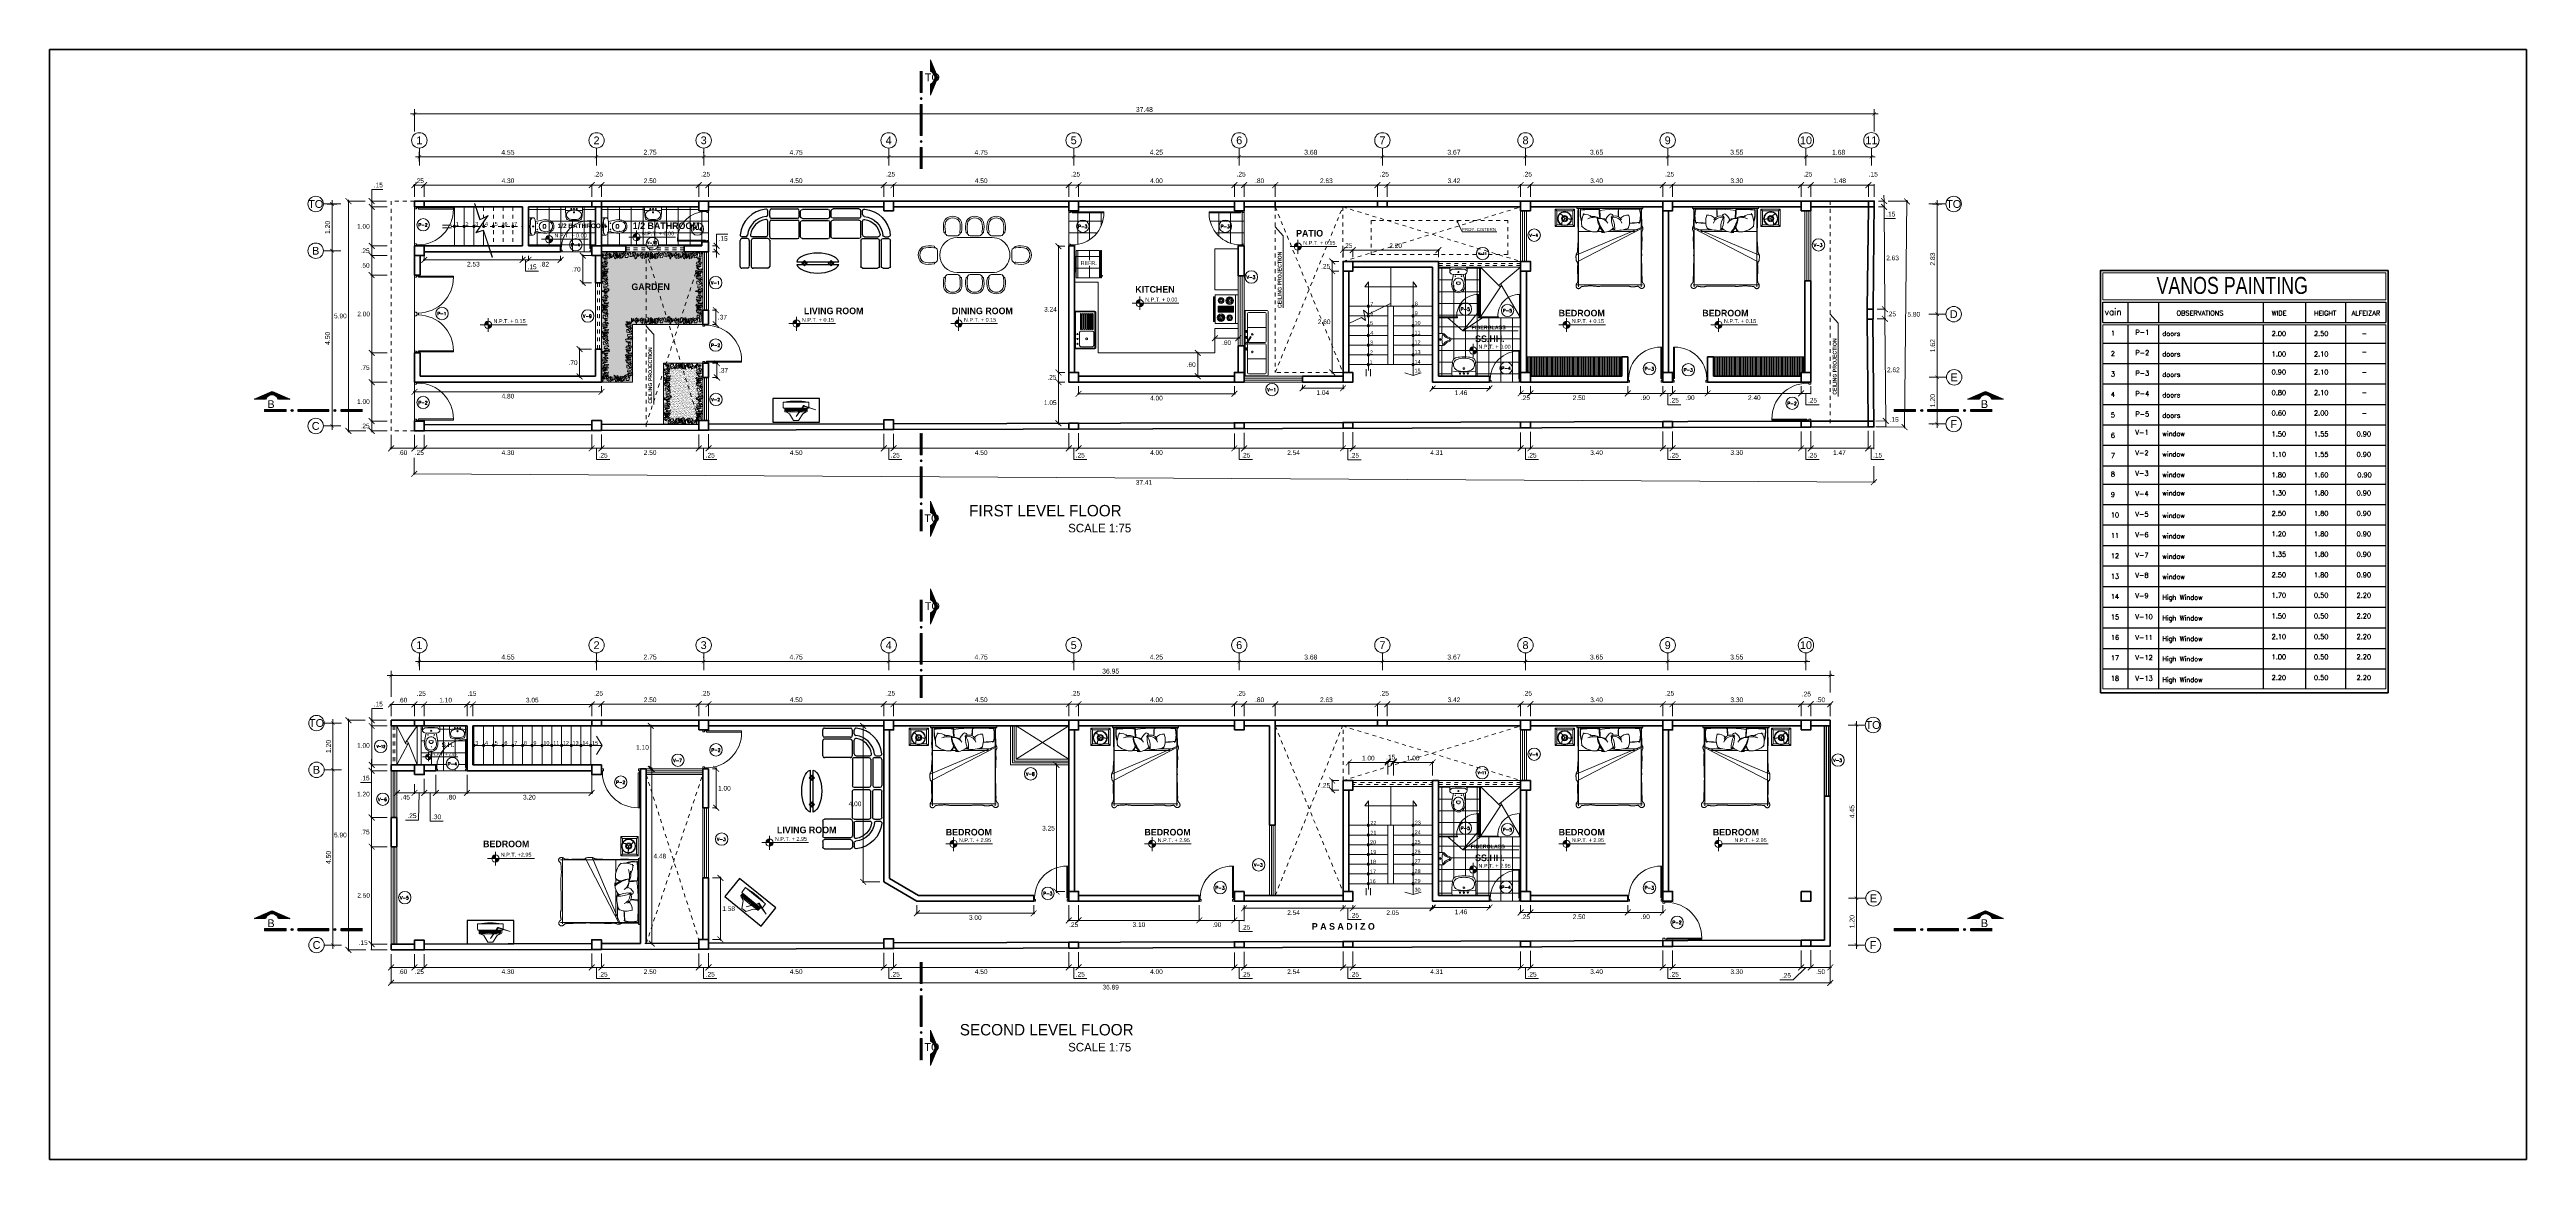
# Model space of a CAD drawing. Header units: millimetres. Extents: x 565 to 912, y 163 to 192.
# Drawn here: x 564.8 to 628.4, y 163.2 to 191.7 of the extents above; entities that cross this region are included whole.
import ezdxf

# ---------------------------------------------------------------- set-up
doc = ezdxf.new("R2010")
doc.units = ezdxf.units.MM
doc.header["$LTSCALE"] = 0.0125
doc.linetypes.add('DASHED2', pattern=[9.525, 6.35, -3.175])
for name, color, linetype, lineweight in [('01', 210, 'Continuous', 0), ('06', 6, 'Continuous', 70), ('COLUMNAS', 162, 'Continuous', 40), ('COTAS', 9, 'Continuous', 9), ('EQUIPO', 2, 'Continuous', 15), ('equipo 0.2', 152, 'Continuous', 25), ('equipo 01', 30, 'Continuous', 9), ('Layer4', 6, 'Continuous', 40), ('MARCO', 1, 'Continuous', 13), ('MARKO', 186, 'Continuous', 80), ('MOBILIARIO', 52, 'Continuous', 18), ('MURO ALTO', 40, 'Continuous', 70), ('MUROS', 240, 'Continuous', 40), ('PLANTAS', 114, 'Continuous', 5), ('proy', 254, 'Continuous', 0), ('PROYECCCIONES', 9, 'DASHED2', 9), ('TEXTO', 6, 'Continuous', 15), ('UNO', 121, 'Continuous', 0)]:
    doc.layers.add(name, color=color, linetype=linetype, lineweight=lineweight)
for name, color, linetype in [('02', 2, 'Continuous'), ('AMBIENTA', 6, 'Continuous'), ('MEMBRETE', 1, 'Continuous'), ('MUEBLES', 30, 'Continuous'), ('TRES', 3, 'Continuous')]:
    doc.layers.add(name, color=color, linetype=linetype)
doc.styles.add('ARIAL', font='arial.ttf')
doc.styles.add('NOMBRE-2', font='arial.ttf')
doc.styles.add('op', font='romab___.ttf')
doc.styles.add('ROMANS135', font='romans.shx', dxfattribs={"width": 1.35})
doc.styles.add('STYLE1', font='arial.ttf', dxfattribs={"height": 0.5})
doc.styles.add('TEXCHICO', font='ARIALN.TTF', dxfattribs={"height": 0.1})
doc.dimstyles.new('ISO-25', dxfattribs={"dimtxt": 0.12, "dimasz": 0.15, "dimexe": 0.02, "dimexo": 0.1055, "dimgap": 0.05, "dimtad": 2, "dimtih": 1, "dimtoh": 1, "dimzin": 4, "dimdsep": 46, "dimtxsty": 'ARIAL', "dimblk": 'ARCHTICK', "dimcen": 2.5, "dimdle": 0.03, "dimclrd": 1, "dimclre": 2, "dimclrt": 256, "dimadec": 0, "dimazin": 0, "dimtfac": 1, "dimtmove": 0, "dimatfit": 0, "dimldrblk": 'ARCHTICK', "dimfxl": 0, "dimlwd": 13, "dimlwe": 9, "dimarcsym": 0})
doc.dimstyles.new('PLANTA', dxfattribs={"dimtxt": 0.125, "dimasz": 0.09, "dimexe": 0.125, "dimexo": 0.1, "dimgap": 0.05, "dimtad": 1, "dimzin": 4, "dimdsep": 46, "dimtxsty": 'NOMBRE-2', "dimblk1": 'ARCHTICK', "dimblk2": 'ARCHTICK', "dimsah": 1, "dimcen": 0, "dimdle": 0.1, "dimclrd": 1, "dimclre": 1, "dimclrt": 256, "dimadec": 0, "dimazin": 0, "dimtfac": 1, "dimtmove": 1, "dimatfit": 3, "dimldrblk": 'ARCHTICK', "dimfxl": 0, "dimtolj": 1, "dimtzin": 0, "dimlwd": 0, "dimlwe": 0, "dimarcsym": 0})

# ---------------------------------------------------------------- blocks, each defined once
blk = doc.blocks.new('_ARCHTICK')
at = {"color": 0, "linetype": 'ByBlock', "const_width": 0.15}
blk.add_lwpolyline([(-0.5, -0.5), (0.5, 0.5)], dxfattribs=at)
blk = doc.blocks.new('*D17')
at = {"layer": 'COTAS', "color": 1, "lineweight": 13, "transparency": 16777216}
blk.add_line((574.119, 180.823), (611.655, 180.609), dxfattribs=at)
at = {"layer": 'COTAS', "color": 2, "lineweight": 9, "transparency": 16777216}
for p, q in [((574.151, 181.232), (574.149, 180.803)), ((611.627, 181.018), (611.624, 180.589))]:
    blk.add_line(p, q, dxfattribs=at)
at = {"layer": 'Defpoints', "color": 0, "transparency": 16777216}
for p in [(574.152, 181.337), (611.625, 180.609), (611.628, 181.124)]:
    blk.add_point(p, dxfattribs=at)
at = {"layer": 'COTAS', "color": 1, "lineweight": 13, "transparency": 16777216, "xscale": 0.15, "yscale": 0.15, "zscale": 0.15}
for p, rotation in [((574.149, 180.823), 179.6737143879261), ((611.625, 180.609), 359.6737143879261)]:
    blk.add_blockref('_ARCHTICK', p, dxfattribs=dict(at, rotation=rotation))
at = {"layer": 'COTAS', "transparency": 16777216, "insert": (592.886, 180.603), "char_height": 0.12, "attachment_point": 5, "style": 'ARIAL'}
blk.add_mtext('37.41', dxfattribs=at)
blk = doc.blocks.new('*D18')
at = {"layer": 'COTAS', "color": 2, "lineweight": 9, "transparency": 16777216}
for p, q in [((572.89, 187.827), (572.44, 187.827)), ((572.906, 181.927), (572.44, 181.927))]:
    blk.add_line(p, q, dxfattribs=at)
at = {"layer": 'COTAS', "color": 1, "lineweight": 13, "transparency": 16777216}
blk.add_line((572.46, 187.857), (572.46, 181.897), dxfattribs=at)
at = {"layer": 'Defpoints', "color": 0, "transparency": 16777216}
for p in [(572.995, 187.827), (572.46, 181.927), (573.011, 181.927)]:
    blk.add_point(p, dxfattribs=at)
at = {"layer": 'COTAS', "color": 1, "lineweight": 13, "transparency": 16777216, "xscale": 0.15, "yscale": 0.15, "zscale": 0.15}
for p, rotation in [((572.46, 187.827), 90), ((572.46, 181.927), 270)]:
    blk.add_blockref('_ARCHTICK', p, dxfattribs=dict(at, rotation=rotation))
at = {"layer": 'COTAS', "transparency": 16777216, "insert": (572.254, 184.877), "char_height": 0.12, "attachment_point": 5, "style": 'ARIAL'}
blk.add_mtext('5.90', dxfattribs=at)
blk = doc.blocks.new('*D19')
at = {"layer": 'COTAS', "color": 2, "lineweight": 9, "transparency": 16777216}
for p, q in [((611.99, 187.826), (612.494, 187.821)), ((611.929, 182.028), (612.432, 182.023))]:
    blk.add_line(p, q, dxfattribs=at)
at = {"layer": 'COTAS', "color": 1, "lineweight": 13, "transparency": 16777216}
blk.add_line((612.474, 187.851), (612.412, 181.993), dxfattribs=at)
at = {"layer": 'Defpoints', "color": 0, "transparency": 16777216}
for p in [(611.885, 187.827), (611.823, 182.029), (612.412, 182.023)]:
    blk.add_point(p, dxfattribs=at)
at = {"layer": 'COTAS', "color": 1, "lineweight": 13, "transparency": 16777216, "xscale": 0.15, "yscale": 0.15, "zscale": 0.15}
for p, rotation in [((612.474, 187.821), 89.39290001216791), ((612.412, 182.023), 269.3929000121679)]:
    blk.add_blockref('_ARCHTICK', p, dxfattribs=dict(at, rotation=rotation))
at = {"layer": 'COTAS', "transparency": 16777216, "insert": (612.65, 184.92), "char_height": 0.12, "attachment_point": 5, "style": 'ARIAL'}
blk.add_mtext('5.80', dxfattribs=at)
blk = doc.blocks.new('P1.0m')
at = {"layer": 'EQUIPO'}
blk.add_lwpolyline([(0.025, 0), (0.055, 0), (0.055, 0.9), (0.025, 0.9)], close=True, dxfattribs=at)
for points in [[(0, -0.1), (0.05, -0.1), (0.05, -0.05), (0.025, -0.05), (0.025, 0), (0, 0)], [(1, -0.1), (0.95, -0.1), (0.95, -0.05), (0.975, -0.05), (0.975, 0), (1, 0)]]:
    blk.add_lwpolyline(points, dxfattribs=at)
at = {"layer": 'EQUIPO', "color": 252}
blk.add_arc((0.065, -0.01), 0.91, 0.6296, 90.6296, dxfattribs=at)
blk = doc.blocks.new('p-0.80')
at = {"layer": 'proy', "xscale": -0.7999999999999545, "yscale": 0.8000000000000114}
blk.add_blockref('P1.0m', (0.8, 0.08), dxfattribs=at)
blk = doc.blocks.new('2SAINVI1')
at = {"color": 0, "linetype": 'ByBlock'}
for p, q in [((0, -0.183), (0, 0.183)), ((0.04, 0.222), (0.112, 0.222)), ((0.413, 0.048), (0.393, 0.048)), ((0.04, -0.222), (0.112, -0.222)), ((0.413, -0.048), (0.393, -0.048))]:
    blk.add_line(p, q, dxfattribs=at)
for centre, radius in [((0.122, 0), 0.0135), ((0.122, 0), 0.0135), ((0.23, 0.08), 0.0075), ((0.23, -0.08), 0.0075)]:
    blk.add_circle(centre, radius, dxfattribs=at)
for centre, radius, start, end in [((0.04, 0.183), 0.04, 90, 180), ((1.54, 0), 1.5, 173.72811, 186.27189), ((1.54, 0), 1.493, 173.67552, 186.33055), ((0.089, 0.16), 0.04, 90, 173.72811), ((0.096, 0.16), 0.04, 100.24284, 173.78586), ((0.112, 0.159), 0.064, 6.79305, 90), ((-1.219, 0), 1.404, 353.20695, 6.79305), ((0.85, -2.286), 2.5, 101.57439, 105.54399), ((0.46, 0), 0.18, 173.75809, 186.24191), ((0.396, 0.007), 0.116, 117.40268, 173.75809), ((0.458, -0.112), 0.25, 101.61952, 117.40268), ((0.476, -0.423), 0.6, 94.3794, 102.29067), ((0.676, 0), 0.3, 173.35084, 186.64916), ((0.393, 0.033), 0.015, 90, 173.35084), ((0.451, -0.079), 0.216, 60.88385, 101.61952), ((0.413, 0.018), 0.03, 36.8699, 90), ((0.44, -0.085), 0.26, 51.28687, 92.30283), ((0.389, 0), 0.06, 323.1301, 36.8699), ((0.495, 0), 0.126, 299.11615, 60.88385), ((0.495, 0), 0.16, 312.43623, 47.56377), ((0.04, -0.183), 0.04, 180, 270), ((0.089, -0.16), 0.04, 186.27189, 270), ((0.096, -0.16), 0.04, 186.21414, 259.75716), ((0.112, -0.159), 0.064, 270, 353.20695), ((0.85, 2.286), 2.5, 254.45601, 258.42561), ((0.396, -0.007), 0.116, 186.24191, 242.59732), ((0.458, 0.112), 0.25, 242.59732, 258.38048), ((0.476, 0.423), 0.6, 257.70933, 265.6206), ((0.393, -0.033), 0.015, 186.64916, 270), ((0.451, 0.079), 0.216, 258.38048, 299.11615), ((0.413, -0.018), 0.03, 270, 323.1301), ((0.44, 0.085), 0.26, 267.69717, 308.71313)]:
    blk.add_arc(centre, radius, start, end, dxfattribs=at)
blk = doc.blocks.new('2salago2')
at = {"color": 0}
blk.add_line((0.306, 0), (-0.306, 0), dxfattribs=at)
for centre, radius in [((-0.1, -0.07), 0.015), ((0, -0.198), 0.023), ((0, -0.07), 0.0175), ((0.1, -0.07), 0.015)]:
    blk.add_circle(centre, radius, dxfattribs=at)
for centre, radius, start, end in [((2.191, -0.113), 2.5, 177.42046, 183.45094), ((-2.191, -0.113), 2.5, 356.54906, 2.57954), ((0.446, -0.238), 0.75, 181.88246, 192.36757), ((0, -1.913), 1.8, 80.81644, 99.18356), ((-0.075, -0.34), 0.22, 195.68566, 206.82023), ((-0.229, -0.417), 0.048, 206.82023, 247.87668), ((-0.131, -0.29), 0.14, 111.339, 179.54199), ((-0.091, -0.29), 0.18, 179.54199, 199.36674), ((-0.129, -0.303), 0.14, 199.36674, 251.70004), ((-0.058, 0.002), 0.5, 247.87668, 263.78152), ((0, -0.625), 0.5, 68.661, 111.339), ((0, 0.086), 0.55, 251.70004, 288.29996), ((0, 0.9), 1.4, 265.38571, 274.61429), ((0.058, 0.002), 0.5, 276.21848, 292.12332), ((0.129, -0.303), 0.14, 288.29996, 340.63326), ((0.131, -0.29), 0.14, 0.45801, 68.661), ((0.229, -0.417), 0.048, 292.12332, 333.17977), ((0.091, -0.29), 0.18, 340.63326, 0.45801), ((0.075, -0.34), 0.22, 333.17977, 344.31434), ((-0.446, -0.238), 0.75, 347.63243, 358.11754)]:
    blk.add_arc(centre, radius, start, end, dxfattribs=at)
blk = doc.blocks.new('P0.9m')
at = {"xscale": 0.9000092295639774, "yscale": 0.9000092295639774, "zscale": 0.9000092295639774}
blk.add_blockref('P1.0m', (-0.9, 0), dxfattribs=at)
blk = doc.blocks.new('REFRIGPL')
at = {"color": 9}
for p, q in [((0, -0.2), (0, 0.2)), ((0.02, 0.2), (0, 0.2)), ((0.02, -0.2), (0.02, 0.2)), ((0.02, -0.2), (0, -0.2))]:
    blk.add_line(p, q, dxfattribs=at)
for p, q in [((0.04, -0.35), (0.04, 0.35)), ((0.04, 0.35), (0.64, 0.35)), ((0.64, 0.35), (0.64, -0.35)), ((0.66, 0.35), (0.66, -0.35)), ((0.66, 0.35), (0.69, 0.35)), ((0.69, 0.35), (0.69, -0.35)), ((0.64, -0.35), (0.04, -0.35)), ((0.66, -0.35), (0.69, -0.35))]:
    blk.add_line(p, q)
blk.add_lwpolyline([(0.69, -0.287), (0.714, -0.287), (0.714, -0.305), (0.69, -0.305)], close=True, dxfattribs=at)
at = {"color": 9, "style": 'TEXCHICO'}
blk.add_text('REFR.', height=0.1, dxfattribs=at).set_placement((0.155, -0.02))
blk = doc.blocks.new('Cocina~2')
for p, q in [((0, -3), (30, -3)), ((6, -24), (6, -25)), ((8, -25), (8, -24)), ((12, -6), (18, -6)), ((18, -20), (12, -20)), ((13, -20), (13, -6)), ((14, -6), (14, -20)), ((15, -20), (15, -6)), ((16, -6), (16, -20)), ((17, -20), (17, -6)), ((22, -25), (22, -24)), ((24, -24), (24, -25))]:
    blk.add_line(p, q)
for points in [[(0, -24), (0, 0), (30, 0), (30, -24)], [(2, -26), (2, -25), (28, -25), (28, -26)], [(12, -21), (12, -5), (18, -5), (18, -21)]]:
    blk.add_lwpolyline(points, close=True)
for centre, radius in [((6, -9), 4), ((6, -9), 3), ((6, -18), 3), ((6, -9), 2), ((6, -18), 2), ((6, -9), 1), ((6, -18), 1), ((24, -18), 4), ((24, -9), 3), ((24, -18), 3), ((24, -9), 2), ((24, -18), 2), ((24, -9), 1), ((24, -18), 1)]:
    blk.add_circle(centre, radius)
blk = doc.blocks.new('lav54x97')
at = {"color": 9}
for p, q in [((0.513, -0.146), (0.892, -0.146)), ((0.513, -0.176), (0.892, -0.176)), ((0.513, -0.196), (0.892, -0.196)), ((0.513, -0.226), (0.892, -0.226)), ((0.513, -0.246), (0.892, -0.246)), ((0.513, -0.276), (0.892, -0.276)), ((0.513, -0.296), (0.892, -0.296)), ((0.513, -0.326), (0.892, -0.326)), ((0.513, -0.346), (0.892, -0.346)), ((0.513, -0.376), (0.892, -0.376)), ((0.513, -0.396), (0.892, -0.396)), ((0.513, -0.426), (0.892, -0.426)), ((0.513, -0.446), (0.892, -0.446)), ((0.513, -0.476), (0.892, -0.476))]:
    blk.add_line(p, q, dxfattribs=at)
for points in [[(0, -0.51), (0, -0.03, -0.414214), (0.03, 0), (0.94, 0, -0.414214), (0.97, -0.03), (0.97, -0.51, -0.414214), (0.94, -0.54), (0.03, -0.54, -0.414214)], [(0.057, -0.458), (0.057, -0.158, -0.414214), (0.087, -0.128), (0.427, -0.128, -0.414214), (0.457, -0.158), (0.457, -0.458, -0.414214), (0.427, -0.488), (0.087, -0.488, -0.414214)]]:
    blk.add_lwpolyline(points, format="xyb", close=True)
blk.add_lwpolyline([(0.02, -0.51), (0.02, -0.03, -0.414214), (0.03, -0.02), (0.94, -0.02, -0.414214), (0.95, -0.03), (0.95, -0.51, -0.414214), (0.94, -0.52), (0.03, -0.52, -0.414214)], format="xyb", close=True, dxfattribs=at)
for centre, radius in [((0.132, -0.072), 0.015), ((0.257, -0.308), 0.025), ((0.257, -0.072), 0.015), ((0.382, -0.072), 0.015)]:
    blk.add_circle(centre, radius, dxfattribs=at)
for centre, start, end in [((0.513, -0.161), 90, 270), ((0.513, -0.211), 90, 270), ((0.513, -0.261), 90, 270), ((0.513, -0.311), 90, 270), ((0.513, -0.361), 90, 270), ((0.513, -0.411), 90, 270), ((0.513, -0.461), 90, 270), ((0.892, -0.161), 270, 90), ((0.892, -0.211), 270, 90), ((0.892, -0.261), 270, 90), ((0.892, -0.311), 270, 90), ((0.892, -0.361), 270, 90), ((0.892, -0.411), 270, 90), ((0.892, -0.461), 270, 90)]:
    blk.add_arc(centre, 0.015, start, end, dxfattribs=at)
blk = doc.blocks.new('Cofrega1')
for p, q in [((-0.84, -0.03), (-0.84, 0)), ((-0.84, 0), (0.84, 0)), ((0.84, 0), (0.84, -0.03)), ((-0.84, -0.03), (0.84, -0.03)), ((-0.84, -0.59), (-0.84, -0.03)), ((0.81, -0.62), (-0.81, -0.62)), ((-0.79, -0.54), (-0.79, -0.12)), ((-0.76, -0.09), (-0.402, -0.09)), ((-0.045, -0.57), (-0.76, -0.57)), ((-0.402, -0.09), (-0.045, -0.09)), ((-0.402, -0.09), (-0.402, -0.57)), ((-0.123, -0.048), (-0.18, -0.054)), ((-0.18, -0.054), (-0.18, -0.062)), ((-0.123, -0.068), (-0.18, -0.062)), ((-0.123, -0.048), (-0.123, -0.068)), ((-0.015, -0.12), (-0.015, -0.54)), ((0.007, -0.085), (0.162, -0.183)), ((0.016, -0.12), (0.016, -0.54)), ((0.02, -0.07), (0.172, -0.166)), ((0.76, -0.57), (0.046, -0.57)), ((0.052, -0.09), (0.403, -0.09)), ((0.173, -0.048), (0.116, -0.054)), ((0.116, -0.054), (0.116, -0.062)), ((0.173, -0.068), (0.116, -0.062)), ((0.162, -0.183), (0.172, -0.166)), ((0.173, -0.048), (0.173, -0.068)), ((0.327, -0.048), (0.27, -0.054)), ((0.27, -0.054), (0.27, -0.062)), ((0.327, -0.068), (0.27, -0.062)), ((0.327, -0.048), (0.327, -0.068)), ((0.403, -0.09), (0.76, -0.09)), ((0.403, -0.09), (0.403, -0.57)), ((0.79, -0.12), (0.79, -0.54)), ((0.84, -0.03), (0.84, -0.59))]:
    blk.add_line(p, q)
for centre in [(-0.224, -0.21), (-0.001, -0.065), (0.225, -0.21)]:
    blk.add_circle(centre, 0.0212)
for centre, start, end in [((-0.81, -0.59), 180, 270), ((-0.76, -0.12), 90, 180), ((-0.76, -0.54), 180, 270), ((-0.045, -0.12), 0, 90), ((-0.045, -0.54), 270, 0), ((0.046, -0.12), 131.60861, 180), ((0.046, -0.54), 180, 270), ((0.76, -0.12), 0, 90), ((0.76, -0.54), 270, 360), ((0.81, -0.59), 270, 0)]:
    blk.add_arc(centre, 0.03, start, end)
blk = doc.blocks.new('MESA-NOCHE')
at = {"layer": 'MOBILIARIO'}
for p, q in [((0, 0.55), (0.05, 0.5)), ((0, 0), (0.05, 0.05)), ((0.45, 0.5), (0.5, 0.55)), ((0.5, 0), (0.45, 0.05))]:
    blk.add_line(p, q, dxfattribs=at)
blk.add_lwpolyline([(0, 0.55), (0.5, 0.55), (0.5, 0), (0, 0)], close=True, dxfattribs=at)
for points in [[(0.45, 0.173), (0.45, 0.05), (0.05, 0.05), (0.05, 0.5), (0.45, 0.5), (0.45, 0.366)], [(0.283, 0.275), (0.274, 0.271), (0.266, 0.267), (0.259, 0.263), (0.253, 0.26), (0.247, 0.256), (0.242, 0.253), (0.238, 0.251), (0.234, 0.248), (0.23, 0.246), (0.226, 0.243), (0.222, 0.241), (0.218, 0.239), (0.215, 0.237), (0.212, 0.235), (0.209, 0.232), (0.205, 0.23), (0.202, 0.228), (0.199, 0.225), (0.196, 0.222), (0.194, 0.22), (0.191, 0.217), (0.188, 0.214), (0.185, 0.211), (0.182, 0.207), (0.18, 0.204), (0.177, 0.2), (0.174, 0.197), (0.171, 0.193), (0.168, 0.189), (0.165, 0.185), (0.162, 0.18), (0.159, 0.176), (0.156, 0.171), (0.152, 0.165), (0.148, 0.16), (0.144, 0.154), (0.139, 0.147), (0.133, 0.14), (0.127, 0.132), (0.12, 0.124)], [(0.274, 0.272), (0.283, 0.267), (0.292, 0.262), (0.299, 0.257), (0.305, 0.252), (0.31, 0.247), (0.315, 0.243), (0.319, 0.238), (0.323, 0.234), (0.327, 0.23), (0.33, 0.226), (0.333, 0.222), (0.337, 0.219), (0.34, 0.216), (0.343, 0.213), (0.346, 0.21), (0.349, 0.207), (0.352, 0.205), (0.355, 0.203), (0.358, 0.201), (0.362, 0.2), (0.365, 0.198), (0.368, 0.197), (0.372, 0.196), (0.375, 0.195), (0.378, 0.194), (0.382, 0.194), (0.385, 0.193), (0.388, 0.193), (0.392, 0.192), (0.395, 0.192), (0.398, 0.191), (0.402, 0.191), (0.405, 0.191), (0.409, 0.19), (0.412, 0.19), (0.416, 0.189), (0.419, 0.188), (0.423, 0.187), (0.427, 0.186), (0.431, 0.185), (0.435, 0.184), (0.44, 0.183), (0.444, 0.181), (0.449, 0.18), (0.453, 0.178), (0.457, 0.176), (0.46, 0.174), (0.464, 0.172)], [(0.279, 0.263), (0.278, 0.273), (0.277, 0.281), (0.277, 0.288), (0.277, 0.295), (0.277, 0.301), (0.277, 0.306), (0.277, 0.311), (0.278, 0.315), (0.278, 0.32), (0.278, 0.324), (0.277, 0.328), (0.277, 0.332), (0.277, 0.336), (0.277, 0.34), (0.277, 0.344), (0.277, 0.348), (0.277, 0.351), (0.277, 0.355), (0.277, 0.358), (0.278, 0.362), (0.278, 0.365), (0.278, 0.369), (0.279, 0.372), (0.279, 0.376), (0.28, 0.379), (0.281, 0.383), (0.281, 0.386), (0.282, 0.39), (0.283, 0.393), (0.284, 0.397), (0.285, 0.401), (0.286, 0.404), (0.287, 0.408), (0.288, 0.412), (0.288, 0.415), (0.289, 0.419), (0.29, 0.423), (0.29, 0.427), (0.29, 0.432), (0.289, 0.436), (0.288, 0.441), (0.287, 0.447), (0.286, 0.452), (0.284, 0.458), (0.282, 0.463), (0.28, 0.469), (0.278, 0.475), (0.276, 0.482)]]:
    blk.add_lwpolyline(points, dxfattribs=at)
for radius in [0.2, 0.188, 0.0875, 0.0625]:
    blk.add_circle((0.275, 0.269), radius, dxfattribs=at)
blk = doc.blocks.new('A$C677D5DDE')
at = {"layer": 'MOBILIARIO'}
for p, q in [((0.037, 2.055), (1.737, 2.055)), ((0.082, 2.055), (0.082, 0.051)), ((1.692, 2.055), (1.692, 0.051)), ((0.06, 1.579), (1.734, 0.868)), ((0.06, 1.552), (1.711, 0.7)), ((0.171, 1.515), (0.532, 1.515)), ((0.249, 1.47), (0.931, 1.47)), ((0.774, 1.515), (0.839, 1.515)), ((1.062, 1.47), (1.205, 1.47)), ((1.361, 1.47), (1.692, 1.47)), ((0.052, 0.1), (1.734, 0.1))]:
    blk.add_line(p, q, dxfattribs=at)
blk.add_lwpolyline([(1.703, 2.055), (1.704, 2.023), (1.705, 1.998), (1.706, 1.974), (1.706, 1.95), (1.706, 1.928), (1.706, 1.908), (1.706, 1.888), (1.706, 1.869), (1.706, 1.852), (1.706, 1.836), (1.707, 1.821), (1.707, 1.808), (1.708, 1.795), (1.708, 1.783), (1.709, 1.773), (1.709, 1.763), (1.709, 1.754), (1.709, 1.746), (1.709, 1.738), (1.709, 1.731), (1.709, 1.724), (1.709, 1.717), (1.709, 1.71), (1.709, 1.702), (1.709, 1.694), (1.71, 1.685), (1.71, 1.676), (1.711, 1.667), (1.711, 1.657), (1.711, 1.647), (1.711, 1.636), (1.71, 1.625), (1.709, 1.614), (1.708, 1.602), (1.707, 1.59), (1.705, 1.577), (1.704, 1.564), (1.703, 1.55), (1.701, 1.536), (1.701, 1.521), (1.701, 1.505), (1.701, 1.489), (1.701, 1.472), (1.702, 1.454), (1.702, 1.437), (1.703, 1.419), (1.703, 1.402), (1.703, 1.385), (1.703, 1.368), (1.703, 1.351), (1.702, 1.334), (1.702, 1.318), (1.701, 1.301), (1.701, 1.284), (1.701, 1.267), (1.701, 1.249), (1.701, 1.231), (1.703, 1.212), (1.704, 1.193), (1.705, 1.174), (1.707, 1.154), (1.708, 1.135), (1.71, 1.117), (1.711, 1.098), (1.712, 1.081), (1.712, 1.063), (1.713, 1.047), (1.713, 1.031), (1.713, 1.016), (1.713, 1.002), (1.714, 0.989), (1.715, 0.977), (1.716, 0.966), (1.717, 0.956), (1.719, 0.947), (1.721, 0.938), (1.723, 0.931), (1.726, 0.924), (1.728, 0.918), (1.731, 0.912), (1.734, 0.907), (1.737, 0.902), (1.74, 0.898), (1.743, 0.894), (1.746, 0.889), (1.748, 0.884), (1.75, 0.878), (1.752, 0.871), (1.754, 0.864), (1.755, 0.855), (1.755, 0.846), (1.756, 0.836), (1.756, 0.825), (1.756, 0.814), (1.756, 0.803), (1.755, 0.792), (1.755, 0.78), (1.754, 0.769), (1.753, 0.758), (1.752, 0.748), (1.751, 0.738), (1.749, 0.729), (1.747, 0.721), (1.745, 0.714), (1.743, 0.708), (1.74, 0.703), (1.737, 0.699), (1.734, 0.695), (1.73, 0.692), (1.727, 0.688), (1.724, 0.684), (1.722, 0.68), (1.719, 0.675), (1.717, 0.669), (1.715, 0.662), (1.714, 0.655), (1.712, 0.648), (1.712, 0.64), (1.711, 0.632), (1.711, 0.623), (1.711, 0.614), (1.711, 0.606), (1.712, 0.597), (1.713, 0.588), (1.713, 0.579), (1.714, 0.57), (1.714, 0.406), (1.713, 0.396), (1.713, 0.387), (1.712, 0.378), (1.71, 0.368), (1.709, 0.358), (1.708, 0.348), (1.707, 0.338), (1.706, 0.327), (1.705, 0.316), (1.705, 0.304), (1.706, 0.292), (1.706, 0.28), (1.707, 0.268), (1.708, 0.256), (1.709, 0.244), (1.71, 0.233), (1.711, 0.222), (1.711, 0.212), (1.711, 0.203), (1.711, 0.194), (1.711, 0.186), (1.712, 0.179), (1.712, 0.172), (1.713, 0.166), (1.715, 0.16), (1.717, 0.155), (1.72, 0.151), (1.723, 0.146), (1.727, 0.142), (1.73, 0.138), (1.734, 0.134), (1.738, 0.129), (1.741, 0.123), (1.744, 0.117), (1.747, 0.111), (1.749, 0.103), (1.751, 0.096), (1.752, 0.088), (1.753, 0.08), (1.753, 0.071), (1.752, 0.063), (1.751, 0.055), (1.748, 0.047), (1.745, 0.039), (1.742, 0.032), (1.737, 0.025), (1.733, 0.019), (1.727, 0.013), (1.722, 0.009), (1.716, 0.005), (1.709, 0.003), (1.702, 0.001), (1.696, 0), (1.689, 0), (1.682, 0.001), (1.676, 0.002), (1.67, 0.004), (1.664, 0.007), (1.659, 0.01), (1.654, 0.014), (1.649, 0.018), (1.644, 0.022), (1.64, 0.026), (1.636, 0.03), (1.632, 0.035), (1.629, 0.039), (1.625, 0.043), (1.621, 0.047), (1.617, 0.05), (1.614, 0.053), (1.61, 0.055), (1.605, 0.057), (1.601, 0.059), (1.596, 0.059), (1.591, 0.059), (1.585, 0.059), (1.579, 0.058), (1.573, 0.057), (1.567, 0.056), (1.545, 0.063), (1.477, 0.068), (1.461, 0.068), (1.444, 0.069), (1.427, 0.07), (1.41, 0.071), (1.391, 0.071), (1.373, 0.071), (1.353, 0.071), (1.334, 0.07), (1.314, 0.068), (1.294, 0.066), (1.274, 0.064), (1.255, 0.062), (1.237, 0.061), (1.22, 0.059), (1.205, 0.058), (1.19, 0.058), (1.177, 0.058), (1.165, 0.058), (1.154, 0.059), (1.142, 0.06), (1.13, 0.061), (0.678, 0.062), (0.664, 0.063), (0.65, 0.064), (0.634, 0.064), (0.617, 0.064), (0.6, 0.064), (0.583, 0.064), (0.565, 0.064), (0.548, 0.065), (0.531, 0.065), (0.515, 0.066), (0.499, 0.066), (0.484, 0.067), (0.47, 0.068), (0.457, 0.068), (0.444, 0.068), (0.432, 0.068), (0.421, 0.067), (0.411, 0.065), (0.401, 0.063), (0.392, 0.061), (0.383, 0.059), (0.374, 0.056), (0.365, 0.054), (0.355, 0.052), (0.345, 0.05), (0.335, 0.05), (0.279, 0.049), (0.267, 0.05), (0.256, 0.05), (0.245, 0.051), (0.234, 0.052), (0.223, 0.054), (0.213, 0.056), (0.203, 0.057), (0.195, 0.059), (0.187, 0.06), (0.18, 0.062), (0.173, 0.063), (0.168, 0.063), (0.163, 0.064), (0.158, 0.063), (0.155, 0.062), (0.151, 0.061), (0.149, 0.058), (0.146, 0.056), (0.144, 0.053), (0.142, 0.05), (0.139, 0.047), (0.137, 0.044), (0.134, 0.04), (0.131, 0.037), (0.128, 0.034), (0.124, 0.03), (0.12, 0.027), (0.116, 0.024), (0.112, 0.021), (0.107, 0.018), (0.102, 0.015), (0.097, 0.013), (0.092, 0.01), (0.086, 0.008), (0.081, 0.007), (0.075, 0.006), (0.069, 0.005), (0.063, 0.005), (0.057, 0.006), (0.05, 0.008), (0.044, 0.01), (0.038, 0.012), (0.032, 0.015), (0.027, 0.019), (0.022, 0.022), (0.017, 0.026), (0.013, 0.031), (0.01, 0.035), (0.007, 0.039), (0.005, 0.044), (0.003, 0.049), (0.001, 0.055), (0, 0.06), (0, 0.066), (0, 0.073), (0, 0.079), (0.001, 0.086), (0.002, 0.093), (0.004, 0.099), (0.006, 0.106), (0.009, 0.112), (0.012, 0.117), (0.016, 0.122), (0.02, 0.126), (0.024, 0.131), (0.028, 0.135), (0.032, 0.139), (0.037, 0.143), (0.041, 0.148), (0.044, 0.153), (0.048, 0.159), (0.051, 0.165), (0.053, 0.172), (0.055, 0.179), (0.057, 0.186), (0.059, 0.193), (0.06, 0.201), (0.06, 0.208), (0.061, 0.214), (0.061, 0.221), (0.06, 0.228), (0.06, 0.235), (0.06, 0.242), (0.059, 0.25), (0.059, 0.258), (0.059, 0.268), (0.059, 0.278), (0.059, 0.29), (0.06, 0.302), (0.06, 0.315), (0.061, 0.329), (0.062, 0.343), (0.063, 0.358), (0.063, 0.374), (0.064, 0.389), (0.065, 0.405), (0.065, 0.576), (0.066, 0.591), (0.067, 0.607), (0.067, 0.622), (0.068, 0.636), (0.069, 0.65), (0.07, 0.663), (0.071, 0.676), (0.072, 0.688), (0.073, 0.7), (0.074, 0.712), (0.074, 0.723), (0.075, 0.735), (0.075, 0.747), (0.074, 0.76), (0.074, 0.773), (0.073, 0.786), (0.072, 0.8), (0.071, 0.814), (0.07, 0.828), (0.069, 0.842), (0.068, 0.856), (0.068, 0.87), (0.069, 0.884), (0.069, 0.897), (0.07, 0.911), (0.07, 0.925), (0.071, 0.939), (0.071, 0.953), (0.071, 0.967), (0.071, 0.981), (0.07, 0.995), (0.069, 1.009), (0.068, 1.023), (0.067, 1.036), (0.066, 1.05), (0.065, 1.062), (0.064, 1.075), (0.064, 1.087), (0.064, 1.098), (0.064, 1.109), (0.064, 1.12), (0.064, 1.131), (0.064, 1.142), (0.064, 1.154), (0.064, 1.165), (0.063, 1.178), (0.062, 1.19), (0.061, 1.203), (0.06, 1.216), (0.059, 1.23), (0.058, 1.244), (0.058, 1.258), (0.058, 1.273), (0.058, 1.287), (0.058, 1.302), (0.059, 1.316), (0.06, 1.331), (0.062, 1.346), (0.063, 1.36), (0.064, 1.374), (0.065, 1.388), (0.065, 1.401), (0.065, 1.414), (0.065, 1.426), (0.065, 1.438), (0.064, 1.448), (0.063, 1.458), (0.062, 1.467), (0.06, 1.475), (0.058, 1.481), (0.056, 1.487), (0.053, 1.492), (0.051, 1.496), (0.048, 1.501), (0.046, 1.505), (0.044, 1.509), (0.042, 1.515), (0.04, 1.52), (0.039, 1.527), (0.039, 1.534), (0.038, 1.541), (0.039, 1.548), (0.039, 1.555), (0.04, 1.561), (0.041, 1.567), (0.043, 1.573), (0.045, 1.577), (0.047, 1.582), (0.049, 1.586), (0.051, 1.59), (0.053, 1.594), (0.056, 1.598), (0.058, 1.602), (0.059, 1.607), (0.061, 1.612), (0.062, 1.617), (0.064, 1.623), (0.065, 1.628), (0.065, 1.634), (0.066, 1.639), (0.067, 1.644), (0.067, 1.65), (0.067, 1.655), (0.067, 1.66), (0.068, 1.665), (0.068, 1.67), (0.068, 1.676), (0.067, 1.682), (0.067, 1.689), (0.067, 1.696), (0.067, 1.704), (0.066, 1.713), (0.066, 1.722), (0.066, 1.73), (0.066, 1.739), (0.066, 1.748), (0.067, 1.757), (0.067, 1.765), (0.068, 1.773), (0.069, 1.78), (0.07, 1.788), (0.07, 1.796), (0.071, 1.804), (0.072, 1.812), (0.072, 1.821), (0.072, 1.831), (0.072, 1.841), (0.072, 1.852), (0.072, 1.863), (0.071, 1.875), (0.071, 1.887), (0.071, 1.9), (0.071, 1.913), (0.071, 1.926), (0.072, 1.94), (0.072, 1.955), (0.072, 1.971), (0.071, 1.989), (0.07, 2.009), (0.068, 2.032), (0.064, 2.055)], dxfattribs=at)
blk.add_lwpolyline([(0.037, 2.059), (1.737, 2.059), (1.737, 2.1), (0.037, 2.1)], close=True, dxfattribs=at)
for centre, radius, start, end in [((0.43, 1.863), 0.344, 147.50996, 213.83359), ((0.688, 1.873), 0.586, 163.92635, 197.14087), ((0.523, -3.746), 5.791, 83.80731, 94.12107), ((0.377, 0.376), 1.678, 80.12554, 98.66187), ((3.241, 2.046), 2.58, 180.10628, 184.38541), ((-0.657, 1.854), 1.333, 359.93941, 7.55329), ((0.886, 1.83), 0.0952, 102.1757, 158.32069), ((0.722, 1.676), 0.286, 15.40176, 59.7122), ((2.469, 1.81), 1.335, 170.38021, 180.05215), ((-0.552, 2.039), 1.712, 352.29309, 0.39592), ((1.34, -0.968), 3, 83.90257, 93.67595), ((1.374, 0.471), 1.578, 80.16015, 98.05996), ((1.208, 1.705), 0.404, 341.45245, 33.45121), ((0.917, 1.962), 0.726, 342.58415, 6.00484), ((1.02, 1.93), 0.631, 339.92303, 8.74334), ((-0.98, -12.886), 14.632, 84.65974, 85.75157), ((0.428, 3.586), 1.909, 260.95299, 268.65169), ((0.833, 1.736), 0.454, 159.30257, 206.50263), ((0.442, 1.69), 0.202, 27.70417, 103.49027), ((0.687, 2.164), 0.667, 244.78094, 279.06058), ((0.784, 1.614), 0.22, 78.04126, 160.83423), ((0.75, 1.684), 0.184, 54.16706, 153.84213), ((1.346, 1.554), 0.584, 151.04555, 184.14969), ((0.291, 1.785), 0.553, 328.65419, 9.19769), ((1.066, 1.828), 0.383, 224.52836, 275.22287), ((1.168, 1.512), 0.291, 83.62733, 143.28547), ((1.145, 1.476), 0.335, 78.66672, 121.26326), ((0.689, 1.825), 0.516, 310.73945, 359.05759), ((0.32, 2.013), 0.906, 321.69527, 346.46261), ((1.326, 1.616), 0.19, 193.68485, 236.70352), ((1.458, 1.668), 0.315, 192.93877, 221.96363), ((1.312, 1.542), 0.313, 73.36604, 120.25239), ((1.288, 1.355), 0.47, 69.88915, 104.86343), ((1.249, 1.967), 0.51, 267.25889, 315.29965), ((1.514, 1.629), 0.274, 75.72373, 132.87011)]:
    blk.add_arc(centre, radius, start, end, dxfattribs=at)
at = {"layer": 'AMBIENTA', "xscale": -0.9, "yscale": 0.9, "zscale": 0.9, "rotation": 89.99999999999733}
blk.add_blockref('MESA-NOCHE', (2.29, 2.046), dxfattribs=at)
blk = doc.blocks.new('Urin-1zp')
for p, q in [((-0.156, 0), (0.156, 0)), ((-0.156, -0.12), (-0.156, 0)), ((0.156, -0.12), (0.156, 0))]:
    blk.add_line(p, q)
blk.add_lwpolyline([(0.156, -0.12, -0.230187), (0.128, -0.162, 0.160749), (0.05, -0.275, -1), (-0.05, -0.275, 0.160749), (-0.128, -0.162, -0.230187), (-0.156, -0.12)], format="xyb")
at = {"color": 9}
blk.add_lwpolyline([(-0.128, -0.11), (-0.128, -0.113), (-0.127, -0.116, 0.230187), (-0.113, -0.136), (-0.109, -0.138, -0.16973), (-0.019, -0.275, 1.058274), (0.019, -0.275, -0.16973), (0.109, -0.138), (0.113, -0.136, 0.23226), (0.127, -0.116), (0.128, -0.113), (0.128, -0.11)], format="xyb", dxfattribs=at)
for radius in [0.025, 0.015]:
    blk.add_circle((0, -0.045), radius, dxfattribs=at)
for centre, radius, start, end in [((0, -0.513), 0.423, 68.29685, 111.70315), ((-0.099, -0.111), 0.0284, 188.56693, 240.41874), ((-0.26, -0.336), 0.249, 14.22513, 52.75706)]:
    blk.add_arc(centre, radius, start, end)
blk = doc.blocks.new('MESA-CENTRO')
at = {"layer": 'MUEBLES', "ltscale": 0.5}
for p, q in [((0, -0.639), (0, 0.557)), ((0.076, -0.639), (0.076, 0.557))]:
    blk.add_line(p, q, dxfattribs=at)
for points in [[(0.115, 0.339), (0.038, 0.261), (-0.039, 0.339), (0.038, 0.416)], [(0.115, -0.421), (0.038, -0.344), (-0.039, -0.421), (0.038, -0.499)]]:
    blk.add_lwpolyline(points, close=True, dxfattribs=at)
for centre in [(0.038, 0.339), (0.038, -0.421)]:
    blk.add_circle(centre, 0.0283, dxfattribs=at)
for start_param, end_param in [(0.133813, 3.00778), (3.274364, 6.150414)]:
    blk.add_ellipse((0.038, -0.041), major_axis=(0, 0.603), ratio=0.473919, start_param=start_param, end_param=end_param, dxfattribs=at)
blk = doc.blocks.new('A$C5CCE3322')
at = {"layer": '01', "ltscale": 0.2}
blk.add_blockref('MESA-CENTRO', (0.246, 0.639), dxfattribs=at)
blk = doc.blocks.new('A$C13E261AE')
at = {"layer": 'MUEBLES'}
for p, q in [((0, 0.808), (0, 1.473)), ((0.19, 1.52), (0.047, 1.52)), ((0.237, 0.808), (0.237, 1.472)), ((0.285, 0.803), (0.285, 1.476)), ((0.713, 1.52), (0.332, 1.52)), ((0.76, 0.803), (0.76, 1.476)), ((0.19, 0.76), (0.047, 0.76)), ((0.146, 0.713), (0.051, 0.713)), ((0.665, 0.713), (0.314, 0.713)), ((0.713, 0.76), (0.332, 0.76)), ((0.713, 0.665), (0.713, 0.314)), ((0.76, 0.713), (0.76, 0.332)), ((0.803, 0.76), (1.473, 0.76)), ((1.52, 0.713), (1.52, 0.332)), ((0.713, 0.146), (0.713, 0.051)), ((0.76, 0.19), (0.76, 0.047)), ((0.803, 0.285), (1.473, 0.285)), ((0.808, 0.237), (1.472, 0.237)), ((1.473, 0), (0.808, 0)), ((1.52, 0.19), (1.52, 0.047))]:
    blk.add_line(p, q, dxfattribs=at)
for centre, radius, start, end in [((0.047, 1.473), 0.0475, 90, 180), ((0.19, 1.473), 0.0475, 0, 90), ((0.332, 1.473), 0.0475, 90, 180), ((0.713, 1.473), 0.0475, 0, 90), ((0.047, 0.808), 0.0475, 180, 270), ((0.051, 0.665), 0.0475, 90, 185.83098), ((0.735, 0.735), 0.736, 185.83098, 264.16902), ((0.146, 0.665), 0.0475, 6.76909, 90), ((0.19, 0.808), 0.0477, 270.10253, 359.75246), ((0.735, 0.735), 0.546, 186.76909, 263.23091), ((0.314, 0.665), 0.0475, 90, 189.42639), ((0.735, 0.735), 0.474, 189.42639, 260.57361), ((0.332, 0.808), 0.0475, 180, 270), ((0.665, 0.665), 0.0475, 0, 90), ((0.713, 0.808), 0.0475, 270, 0), ((0.808, 0.713), 0.0475, 90, 180), ((1.473, 0.713), 0.0475, 0, 90), ((0.665, 0.314), 0.0475, 260.57361, 0), ((0.665, 0.051), 0.0475, 264.16902, 0), ((0.665, 0.146), 0.0475, 0, 83.23091), ((0.808, 0.332), 0.0475, 180, 270), ((0.808, 0.19), 0.0477, 90.24754, 179.89747), ((0.808, 0.047), 0.0475, 180, 270), ((1.473, 0.332), 0.0475, 270, 0), ((1.473, 0.19), 0.0475, 0, 90), ((1.473, 0.047), 0.0475, 270, 0)]:
    blk.add_arc(centre, radius, start, end, dxfattribs=at)
blk = doc.blocks.new('SILLON')
at = {"layer": 'MUEBLES'}
for p, q in [((-0.35, 0), (0.35, 0)), ((-0.4, -0.2), (-0.4, -0.05)), ((-0.4, -0.75), (-0.4, -0.35)), ((0.355, -0.3), (-0.35, -0.3)), ((0.35, -0.25), (-0.349, -0.25)), ((0.4, -0.2), (0.4, -0.05)), ((0.4, -0.75), (0.4, -0.35)), ((0.355, -0.8), (-0.35, -0.8))]:
    blk.add_line(p, q, dxfattribs=at)
for centre, radius, start, end in [((-0.35, -0.05), 0.05, 90, 180), ((-0.35, -0.2), 0.05, 180, 270), ((-0.35, -0.35), 0.05, 90, 180), ((0.35, -0.05), 0.05, 360, 90), ((0.35, -0.2), 0.0502, 270.24754, 359.89747), ((0.35, -0.35), 0.05, 360, 90), ((-0.35, -0.75), 0.05, 180, 270), ((0.35, -0.75), 0.05, 270, 360)]:
    blk.add_arc(centre, radius, start, end, dxfattribs=at)
blk = doc.blocks.new('A$C061637D9')
at = {"layer": '01', "ltscale": 0.22}
for p, q in [((1.126, 1.829), (1.298, 2)), ((1.295, 2.108), (1.302, 2.113)), ((1.753, 2.03), (1.745, 2.034)), ((1.75, 1.922), (1.922, 1.75)), ((0.505, 1.318), (0.512, 1.322)), ((0.525, 1.162), (1.162, 1.798)), ((0.616, 1.43), (0.612, 1.422)), ((0.896, 1.599), (0.725, 1.427)), ((0.894, 1.707), (0.901, 1.711)), ((1.018, 1.831), (1.013, 1.824)), ((1.829, 1.126), (2, 1.298)), ((2.03, 1.753), (2.034, 1.745)), ((2.108, 1.295), (2.113, 1.302)), ((0.227, 1.041), (0.223, 1.033)), ((0.507, 1.21), (0.335, 1.038)), ((1.162, 0.525), (1.791, 1.155)), ((1.599, 0.896), (1.427, 0.725)), ((1.707, 0.894), (1.711, 0.901)), ((1.831, 1.018), (1.824, 1.013)), ((0.293, 0.571), (0.289, 0.578)), ((0.401, 0.573), (0.573, 0.401)), ((0.571, 0.293), (0.578, 0.289)), ((1.041, 0.227), (1.033, 0.223)), ((1.21, 0.507), (1.038, 0.335)), ((1.318, 0.505), (1.322, 0.512)), ((1.43, 0.616), (1.422, 0.612))]:
    blk.add_line(p, q, dxfattribs=at)
for centre, radius, start, end in [((0.647, 1.676), 0.268, 111.46377, 158.53623), ((0.633, 1.692), 0.248, 77.57258, 109.47839), ((0.43, 1.435), 0.563, 32.20823, 62.08748), ((1.033, 2.092), 0.248, 160.52161, 192.42742), ((1.29, 2.294), 0.563, 207.91252, 237.79177), ((1.049, 2.078), 0.268, 111.46377, 158.53623), ((1.033, 2.092), 0.206, 160.52161, 192.42742), ((1.29, 2.294), 0.521, 207.91252, 237.76467), ((1.049, 2.078), 0.226, 111.46377, 158.53623), ((1.034, 2.094), 0.248, 77.57258, 109.47839), ((1.034, 2.094), 0.206, 77.57258, 109.47839), ((0.832, 1.836), 0.521, 32.23533, 62.08748), ((0.832, 1.836), 0.563, 32.20823, 62.08748), ((1.48, 1.48), 0.45, 314.99996, 134.99996), ((1.48, 1.48), 0.45, 314.99996, 134.99996), ((1.287, 2.123), 0.0167, 212.23533, 300.4594), ((1.259, 2.038), 0.0542, 315.14827, 19.81302), ((1.294, 2.127), 0.0167, 300.4594, 32.20823), ((1.131, 2.057), 0.179, 359.87449, 17.88664), ((1.789, 1.96), 0.0542, 160.18698, 224.85173), ((1.754, 2.049), 0.0167, 147.79177, 239.5406), ((1.917, 1.979), 0.179, 162.11336, 180.12551), ((2.216, 1.758), 0.563, 117.91252, 147.79177), ((1.761, 2.045), 0.0167, 239.5406, 327.76467), ((2.216, 1.758), 0.521, 117.91252, 147.76467), ((2.014, 2.015), 0.248, 70.52161, 102.42742), ((2.014, 2.015), 0.206, 70.52161, 102.42742), ((1.758, 2.216), 0.521, 302.23533, 332.08748), ((1.758, 2.216), 0.563, 302.20823, 332.08748), ((1.999, 1.999), 0.226, 21.46377, 68.53623), ((1.999, 1.999), 0.268, 21.46377, 68.53623), ((2.015, 2.014), 0.206, 347.57258, 19.47839), ((2.015, 2.014), 0.248, 347.57258, 19.47839), ((0.242, 1.302), 0.248, 160.52161, 192.42742), ((0.258, 1.287), 0.268, 111.46377, 158.53623), ((0.242, 1.302), 0.206, 160.52161, 192.42742), ((0.258, 1.287), 0.226, 111.46377, 158.53623), ((0.244, 1.303), 0.248, 77.57258, 109.47839), ((0.244, 1.303), 0.206, 77.57258, 109.47839), ((0.041, 1.046), 0.521, 32.23533, 62.08748), ((0.041, 1.046), 0.563, 32.20823, 62.08748), ((0.631, 1.691), 0.248, 160.52161, 192.42742), ((0.889, 1.893), 0.563, 207.91252, 237.79177), ((0.631, 1.691), 0.206, 160.52161, 192.42742), ((0.889, 1.893), 0.521, 207.91252, 237.76467), ((0.647, 1.676), 0.226, 111.46377, 158.53623), ((0.496, 1.332), 0.0167, 212.23533, 300.4594), ((0.341, 1.267), 0.179, 359.87449, 17.88664), ((0.503, 1.337), 0.0167, 300.4594, 32.20823), ((0.633, 1.692), 0.206, 77.57258, 109.47839), ((0.598, 1.431), 0.0167, 237.79177, 329.5406), ((0.602, 1.438), 0.0167, 329.5406, 57.76467), ((0.667, 1.593), 0.179, 252.11336, 270.12551), ((0.686, 1.466), 0.0542, 250.18698, 314.85173), ((0.43, 1.435), 0.521, 32.23533, 62.08748), ((0.885, 1.721), 0.0167, 212.23533, 300.4594), ((0.858, 1.637), 0.0542, 315.14827, 19.81302), ((0.73, 1.656), 0.179, 359.87449, 17.88664), ((0.892, 1.726), 0.0167, 300.4594, 32.20823), ((0.999, 1.832), 0.0167, 237.79177, 329.5406), ((1.003, 1.839), 0.0167, 329.5406, 57.76467), ((1.069, 1.995), 0.179, 252.11336, 270.12551), ((1.088, 1.867), 0.0542, 250.18698, 314.85173), ((1.96, 1.789), 0.0542, 225.14827, 289.81302), ((1.979, 1.917), 0.179, 269.87449, 287.88664), ((2.038, 1.259), 0.0542, 70.18698, 134.85173), ((2.045, 1.761), 0.0167, 122.23533, 210.4594), ((2.049, 1.754), 0.0167, 210.4594, 302.20823), ((2.057, 1.131), 0.179, 72.11336, 90.12551), ((2.123, 1.287), 0.0167, 149.5406, 237.76467), ((2.127, 1.294), 0.0167, 57.79177, 149.5406), ((1.836, 0.832), 0.521, 27.91252, 57.76467), ((1.836, 0.832), 0.563, 27.91252, 57.79177), ((0.5, 1.504), 0.563, 207.91252, 237.79177), ((0.5, 1.504), 0.521, 207.91252, 237.76467), ((0.209, 1.042), 0.0167, 237.79177, 329.5406), ((0.213, 1.049), 0.0167, 329.5406, 57.76467), ((0.278, 1.204), 0.179, 252.11336, 270.12551), ((0.297, 1.077), 0.0542, 250.18698, 314.85173), ((0.843, 0.843), 0.45, 134.99996, 315.00004), ((0.469, 1.248), 0.0542, 315.14827, 19.81302), ((1.466, 0.686), 0.0542, 135.14827, 199.81302), ((1.593, 0.667), 0.179, 179.87449, 197.88664), ((1.637, 0.858), 0.0542, 70.18698, 134.85173), ((1.656, 0.73), 0.179, 72.11336, 90.12551), ((1.721, 0.885), 0.0167, 149.5406, 237.76467), ((1.726, 0.892), 0.0167, 57.79177, 149.5406), ((1.435, 0.43), 0.521, 27.91252, 57.76467), ((1.435, 0.43), 0.563, 27.91252, 57.79177), ((1.867, 1.088), 0.0542, 135.14827, 199.81302), ((1.995, 1.069), 0.179, 179.87449, 197.88664), ((1.832, 0.999), 0.0167, 120.4594, 212.20823), ((2.294, 1.29), 0.563, 212.20823, 242.08748), ((1.839, 1.003), 0.0167, 32.23533, 120.4594), ((2.294, 1.29), 0.521, 212.23533, 242.08748), ((1.692, 0.633), 0.206, 340.52161, 12.42742), ((1.692, 0.633), 0.248, 340.52161, 12.42742), ((2.092, 1.033), 0.248, 257.57258, 289.47839), ((2.092, 1.033), 0.206, 257.57258, 289.47839), ((2.078, 1.049), 0.226, 291.46377, 338.53623), ((2.078, 1.049), 0.268, 291.46377, 338.53623), ((2.094, 1.034), 0.206, 340.52161, 12.42742), ((2.094, 1.034), 0.248, 340.52161, 12.42742), ((0.308, 0.31), 0.248, 167.57258, 199.47839), ((0.566, 0.107), 0.563, 122.20823, 152.08748), ((0.324, 0.324), 0.268, 201.46377, 248.53623), ((0.308, 0.31), 0.206, 167.57258, 199.47839), ((0.566, 0.107), 0.521, 122.23533, 152.08748), ((0.324, 0.324), 0.226, 201.46377, 248.53623), ((0.31, 0.308), 0.248, 250.52161, 282.42742), ((0.31, 0.308), 0.206, 250.52161, 282.42742), ((0.275, 0.569), 0.0167, 30.4594, 122.20823), ((0.279, 0.562), 0.0167, 302.23533, 30.4594), ((0.344, 0.407), 0.179, 89.87449, 107.88664), ((0.363, 0.535), 0.0542, 45.14827, 109.81302), ((0.107, 0.566), 0.521, 297.91252, 327.76467), ((0.107, 0.566), 0.563, 297.91252, 327.79177), ((0.562, 0.279), 0.0167, 59.5406, 147.76467), ((0.535, 0.363), 0.0542, 340.18698, 44.85173), ((0.407, 0.344), 0.179, 342.11336, 0.12551), ((0.569, 0.275), 0.0167, 327.79177, 59.5406), ((1.077, 0.297), 0.0542, 135.14827, 199.81302), ((1.042, 0.209), 0.0167, 120.4594, 212.20823), ((1.204, 0.278), 0.179, 179.87449, 197.88664), ((1.504, 0.5), 0.563, 212.20823, 242.08748), ((1.049, 0.213), 0.0167, 32.23533, 120.4594), ((1.504, 0.5), 0.521, 212.23533, 242.08748), ((1.248, 0.469), 0.0542, 70.18698, 134.85173), ((1.302, 0.242), 0.248, 257.57258, 289.47839), ((1.302, 0.242), 0.206, 257.57258, 289.47839), ((1.267, 0.341), 0.179, 72.11336, 90.12551), ((1.332, 0.496), 0.0167, 149.5406, 237.76467), ((1.337, 0.503), 0.0167, 57.79177, 149.5406), ((1.046, 0.041), 0.521, 27.91252, 57.76467), ((1.046, 0.041), 0.563, 27.91252, 57.79177), ((1.287, 0.258), 0.226, 291.46377, 338.53623), ((1.287, 0.258), 0.268, 291.46377, 338.53623), ((1.431, 0.598), 0.0167, 120.4594, 212.20823), ((1.893, 0.889), 0.563, 212.20823, 242.08748), ((1.438, 0.602), 0.0167, 32.23533, 120.4594), ((1.893, 0.889), 0.521, 212.23533, 242.08748), ((1.303, 0.244), 0.206, 340.52161, 12.42742), ((1.303, 0.244), 0.248, 340.52161, 12.42742), ((1.691, 0.631), 0.248, 257.57258, 289.47839), ((1.691, 0.631), 0.206, 257.57258, 289.47839), ((1.676, 0.647), 0.226, 291.46377, 338.53623), ((1.676, 0.647), 0.268, 291.46377, 338.53623)]:
    blk.add_arc(centre, radius, start, end, dxfattribs=at)
blk = doc.blocks.new('*D22')
at = {"layer": 'COTAS', "color": 1, "lineweight": 13, "transparency": 16777216}
blk.add_line((574.126, 188.238), (574.436, 188.238), dxfattribs=at)
at = {"layer": 'COTAS', "color": 2, "lineweight": 9, "transparency": 16777216}
for p, q in [((574.156, 187.933), (574.156, 188.258)), ((574.406, 187.933), (574.406, 188.258))]:
    blk.add_line(p, q, dxfattribs=at)
at = {"layer": 'Defpoints', "color": 0, "transparency": 16777216}
for p in [(574.406, 188.238), (574.156, 187.827), (574.406, 187.827)]:
    blk.add_point(p, dxfattribs=at)
at = {"layer": 'COTAS', "color": 1, "lineweight": 13, "transparency": 16777216, "xscale": 0.15, "yscale": 0.15, "zscale": 0.15, "rotation": 180}
blk.add_blockref('_ARCHTICK', (574.156, 188.238), dxfattribs=at)
at = {"layer": 'COTAS', "color": 1, "lineweight": 13, "transparency": 16777216, "xscale": 0.15, "yscale": 0.15, "zscale": 0.15}
blk.add_blockref('_ARCHTICK', (574.406, 188.238), dxfattribs=at)
at = {"layer": 'COTAS', "transparency": 16777216, "insert": (574.281, 188.349), "char_height": 0.12, "attachment_point": 5, "style": 'ARIAL'}
blk.add_mtext('.25', dxfattribs=at)
blk = doc.blocks.new('*D23')
at = {"layer": 'COTAS', "color": 1, "lineweight": 13, "transparency": 16777216}
blk.add_line((574.376, 188.238), (578.736, 188.238), dxfattribs=at)
at = {"layer": 'COTAS', "color": 2, "lineweight": 9, "transparency": 16777216}
for p, q in [((574.406, 187.933), (574.406, 188.258)), ((578.706, 187.933), (578.706, 188.258))]:
    blk.add_line(p, q, dxfattribs=at)
at = {"layer": 'Defpoints', "color": 0, "transparency": 16777216}
for p in [(578.706, 188.238), (574.406, 187.827), (578.706, 187.827)]:
    blk.add_point(p, dxfattribs=at)
at = {"layer": 'COTAS', "color": 1, "lineweight": 13, "transparency": 16777216, "xscale": 0.15, "yscale": 0.15, "zscale": 0.15, "rotation": 180}
blk.add_blockref('_ARCHTICK', (574.406, 188.238), dxfattribs=at)
at = {"layer": 'COTAS', "color": 1, "lineweight": 13, "transparency": 16777216, "xscale": 0.15, "yscale": 0.15, "zscale": 0.15}
blk.add_blockref('_ARCHTICK', (578.706, 188.238), dxfattribs=at)
at = {"layer": 'COTAS', "transparency": 16777216, "insert": (576.556, 188.349), "char_height": 0.12, "attachment_point": 5, "style": 'ARIAL'}
blk.add_mtext('4.30', dxfattribs=at)
blk = doc.blocks.new('*D24')
at = {"layer": 'COTAS', "color": 2, "lineweight": 9, "transparency": 16777216}
for p, q in [((578.706, 187.933), (578.706, 188.258)), ((578.956, 187.933), (578.956, 188.258))]:
    blk.add_line(p, q, dxfattribs=at)
at = {"layer": 'COTAS', "color": 1, "lineweight": 13, "transparency": 16777216}
blk.add_line((578.706, 188.238), (578.956, 188.238), dxfattribs=at)
at = {"layer": 'Defpoints', "color": 0, "transparency": 16777216}
for p in [(578.956, 188.238), (578.706, 187.827), (578.956, 187.827)]:
    blk.add_point(p, dxfattribs=at)
at = {"layer": 'COTAS', "transparency": 16777216, "insert": (578.881, 188.517), "char_height": 0.12, "attachment_point": 5, "style": 'ARIAL'}
blk.add_mtext('.25', dxfattribs=at)
blk = doc.blocks.new('*D25')
at = {"layer": 'COTAS', "color": 1, "lineweight": 13, "transparency": 16777216}
blk.add_line((578.926, 188.238), (581.486, 188.238), dxfattribs=at)
at = {"layer": 'COTAS', "color": 2, "lineweight": 9, "transparency": 16777216}
for p, q in [((578.956, 187.933), (578.956, 188.258)), ((581.456, 187.933), (581.456, 188.258))]:
    blk.add_line(p, q, dxfattribs=at)
at = {"layer": 'Defpoints', "color": 0, "transparency": 16777216}
for p in [(581.456, 188.238), (578.956, 187.827), (581.456, 187.827)]:
    blk.add_point(p, dxfattribs=at)
at = {"layer": 'COTAS', "color": 1, "lineweight": 13, "transparency": 16777216, "xscale": 0.15, "yscale": 0.15, "zscale": 0.15, "rotation": 180}
blk.add_blockref('_ARCHTICK', (578.956, 188.238), dxfattribs=at)
at = {"layer": 'COTAS', "color": 1, "lineweight": 13, "transparency": 16777216, "xscale": 0.15, "yscale": 0.15, "zscale": 0.15}
blk.add_blockref('_ARCHTICK', (581.456, 188.238), dxfattribs=at)
at = {"layer": 'COTAS', "transparency": 16777216, "insert": (580.206, 188.349), "char_height": 0.12, "attachment_point": 5, "style": 'ARIAL'}
blk.add_mtext('2.50', dxfattribs=at)
blk = doc.blocks.new('*D26')
at = {"layer": 'COTAS', "color": 2, "lineweight": 9, "transparency": 16777216}
for p, q in [((581.456, 187.933), (581.456, 188.258)), ((581.706, 187.933), (581.706, 188.258))]:
    blk.add_line(p, q, dxfattribs=at)
at = {"layer": 'COTAS', "color": 1, "lineweight": 13, "transparency": 16777216}
blk.add_line((581.456, 188.238), (581.706, 188.238), dxfattribs=at)
at = {"layer": 'Defpoints', "color": 0, "transparency": 16777216}
for p in [(581.706, 188.238), (581.456, 187.827), (581.706, 187.827)]:
    blk.add_point(p, dxfattribs=at)
at = {"layer": 'COTAS', "transparency": 16777216, "insert": (581.631, 188.517), "char_height": 0.12, "attachment_point": 5, "style": 'ARIAL'}
blk.add_mtext('.25', dxfattribs=at)
blk = doc.blocks.new('*D27')
at = {"layer": 'COTAS', "color": 1, "lineweight": 13, "transparency": 16777216}
blk.add_line((581.676, 188.238), (586.236, 188.238), dxfattribs=at)
at = {"layer": 'COTAS', "color": 2, "lineweight": 9, "transparency": 16777216}
for p, q in [((581.706, 187.933), (581.706, 188.258)), ((586.206, 187.933), (586.206, 188.258))]:
    blk.add_line(p, q, dxfattribs=at)
at = {"layer": 'Defpoints', "color": 0, "transparency": 16777216}
for p in [(586.206, 188.238), (581.706, 187.827), (586.206, 187.827)]:
    blk.add_point(p, dxfattribs=at)
at = {"layer": 'COTAS', "color": 1, "lineweight": 13, "transparency": 16777216, "xscale": 0.15, "yscale": 0.15, "zscale": 0.15, "rotation": 180}
blk.add_blockref('_ARCHTICK', (581.706, 188.238), dxfattribs=at)
at = {"layer": 'COTAS', "color": 1, "lineweight": 13, "transparency": 16777216, "xscale": 0.15, "yscale": 0.15, "zscale": 0.15}
blk.add_blockref('_ARCHTICK', (586.206, 188.238), dxfattribs=at)
at = {"layer": 'COTAS', "transparency": 16777216, "insert": (583.956, 188.349), "char_height": 0.12, "attachment_point": 5, "style": 'ARIAL'}
blk.add_mtext('4.50', dxfattribs=at)
blk = doc.blocks.new('*D28')
at = {"layer": 'COTAS', "color": 2, "lineweight": 9, "transparency": 16777216}
for p, q in [((586.206, 187.933), (586.206, 188.258)), ((586.456, 187.933), (586.456, 188.258))]:
    blk.add_line(p, q, dxfattribs=at)
at = {"layer": 'COTAS', "color": 1, "lineweight": 13, "transparency": 16777216}
blk.add_line((586.206, 188.238), (586.456, 188.238), dxfattribs=at)
at = {"layer": 'Defpoints', "color": 0, "transparency": 16777216}
for p in [(586.456, 188.238), (586.206, 187.827), (586.456, 187.827)]:
    blk.add_point(p, dxfattribs=at)
at = {"layer": 'COTAS', "transparency": 16777216, "insert": (586.381, 188.517), "char_height": 0.12, "attachment_point": 5, "style": 'ARIAL'}
blk.add_mtext('.25', dxfattribs=at)
blk = doc.blocks.new('*D29')
at = {"layer": 'COTAS', "color": 1, "lineweight": 13, "transparency": 16777216}
blk.add_line((586.426, 188.238), (590.986, 188.238), dxfattribs=at)
at = {"layer": 'COTAS', "color": 2, "lineweight": 9, "transparency": 16777216}
for p, q in [((586.456, 187.933), (586.456, 188.258)), ((590.956, 187.933), (590.956, 188.258))]:
    blk.add_line(p, q, dxfattribs=at)
at = {"layer": 'Defpoints', "color": 0, "transparency": 16777216}
for p in [(590.956, 188.238), (586.456, 187.827), (590.956, 187.827)]:
    blk.add_point(p, dxfattribs=at)
at = {"layer": 'COTAS', "color": 1, "lineweight": 13, "transparency": 16777216, "xscale": 0.15, "yscale": 0.15, "zscale": 0.15, "rotation": 180}
blk.add_blockref('_ARCHTICK', (586.456, 188.238), dxfattribs=at)
at = {"layer": 'COTAS', "color": 1, "lineweight": 13, "transparency": 16777216, "xscale": 0.15, "yscale": 0.15, "zscale": 0.15}
blk.add_blockref('_ARCHTICK', (590.956, 188.238), dxfattribs=at)
at = {"layer": 'COTAS', "transparency": 16777216, "insert": (588.706, 188.349), "char_height": 0.12, "attachment_point": 5, "style": 'ARIAL'}
blk.add_mtext('4.50', dxfattribs=at)
blk = doc.blocks.new('*D30')
at = {"layer": 'COTAS', "color": 2, "lineweight": 9, "transparency": 16777216}
for p, q in [((590.956, 187.933), (590.956, 188.258)), ((591.206, 187.933), (591.206, 188.258))]:
    blk.add_line(p, q, dxfattribs=at)
at = {"layer": 'COTAS', "color": 1, "lineweight": 13, "transparency": 16777216}
blk.add_line((590.956, 188.238), (591.206, 188.238), dxfattribs=at)
at = {"layer": 'Defpoints', "color": 0, "transparency": 16777216}
for p in [(591.206, 188.238), (590.956, 187.827), (591.206, 187.827)]:
    blk.add_point(p, dxfattribs=at)
at = {"layer": 'COTAS', "transparency": 16777216, "insert": (591.131, 188.517), "char_height": 0.12, "attachment_point": 5, "style": 'ARIAL'}
blk.add_mtext('.25', dxfattribs=at)
blk = doc.blocks.new('*D31')
at = {"layer": 'COTAS', "color": 1, "lineweight": 13, "transparency": 16777216}
blk.add_line((591.176, 188.238), (595.236, 188.238), dxfattribs=at)
at = {"layer": 'COTAS', "color": 2, "lineweight": 9, "transparency": 16777216}
for p, q in [((591.206, 187.933), (591.206, 188.258)), ((595.206, 187.933), (595.206, 188.258))]:
    blk.add_line(p, q, dxfattribs=at)
at = {"layer": 'Defpoints', "color": 0, "transparency": 16777216}
for p in [(595.206, 188.238), (591.206, 187.827), (595.206, 187.827)]:
    blk.add_point(p, dxfattribs=at)
at = {"layer": 'COTAS', "color": 1, "lineweight": 13, "transparency": 16777216, "xscale": 0.15, "yscale": 0.15, "zscale": 0.15, "rotation": 180}
blk.add_blockref('_ARCHTICK', (591.206, 188.238), dxfattribs=at)
at = {"layer": 'COTAS', "color": 1, "lineweight": 13, "transparency": 16777216, "xscale": 0.15, "yscale": 0.15, "zscale": 0.15}
blk.add_blockref('_ARCHTICK', (595.206, 188.238), dxfattribs=at)
at = {"layer": 'COTAS', "transparency": 16777216, "insert": (593.206, 188.349), "char_height": 0.12, "attachment_point": 5, "style": 'ARIAL'}
blk.add_mtext('4.00', dxfattribs=at)
blk = doc.blocks.new('*D32')
at = {"layer": 'COTAS', "color": 2, "lineweight": 9, "transparency": 16777216}
for p, q in [((595.206, 187.933), (595.206, 188.258)), ((595.456, 187.933), (595.456, 188.258))]:
    blk.add_line(p, q, dxfattribs=at)
at = {"layer": 'COTAS', "color": 1, "lineweight": 13, "transparency": 16777216}
blk.add_line((595.206, 188.238), (595.456, 188.238), dxfattribs=at)
at = {"layer": 'Defpoints', "color": 0, "transparency": 16777216}
for p in [(595.456, 188.238), (595.206, 187.827), (595.456, 187.827)]:
    blk.add_point(p, dxfattribs=at)
at = {"layer": 'COTAS', "transparency": 16777216, "insert": (595.381, 188.517), "char_height": 0.12, "attachment_point": 5, "style": 'ARIAL'}
blk.add_mtext('.25', dxfattribs=at)
blk = doc.blocks.new('*D33')
at = {"layer": 'COTAS', "color": 1, "lineweight": 13, "transparency": 16777216}
blk.add_line((595.426, 188.238), (596.286, 188.238), dxfattribs=at)
at = {"layer": 'COTAS', "color": 2, "lineweight": 9, "transparency": 16777216}
for p, q in [((595.456, 187.933), (595.456, 188.258)), ((596.256, 187.933), (596.256, 188.258))]:
    blk.add_line(p, q, dxfattribs=at)
at = {"layer": 'Defpoints', "color": 0, "transparency": 16777216}
for p in [(596.256, 188.238), (595.456, 187.827), (596.256, 187.827)]:
    blk.add_point(p, dxfattribs=at)
at = {"layer": 'COTAS', "color": 1, "lineweight": 13, "transparency": 16777216, "xscale": 0.15, "yscale": 0.15, "zscale": 0.15, "rotation": 180}
blk.add_blockref('_ARCHTICK', (595.456, 188.238), dxfattribs=at)
at = {"layer": 'COTAS', "color": 1, "lineweight": 13, "transparency": 16777216, "xscale": 0.15, "yscale": 0.15, "zscale": 0.15}
blk.add_blockref('_ARCHTICK', (596.256, 188.238), dxfattribs=at)
at = {"layer": 'COTAS', "transparency": 16777216, "insert": (595.856, 188.349), "char_height": 0.12, "attachment_point": 5, "style": 'ARIAL'}
blk.add_mtext('.80', dxfattribs=at)
blk = doc.blocks.new('*D34')
at = {"layer": 'COTAS', "color": 1, "lineweight": 13, "transparency": 16777216}
blk.add_line((596.226, 188.238), (598.912, 188.238), dxfattribs=at)
at = {"layer": 'COTAS', "color": 2, "lineweight": 9, "transparency": 16777216}
for p, q in [((596.256, 187.933), (596.256, 188.258)), ((598.882, 187.933), (598.882, 188.258))]:
    blk.add_line(p, q, dxfattribs=at)
at = {"layer": 'Defpoints', "color": 0, "transparency": 16777216}
for p in [(598.882, 188.238), (596.256, 187.827), (598.882, 187.827)]:
    blk.add_point(p, dxfattribs=at)
at = {"layer": 'COTAS', "color": 1, "lineweight": 13, "transparency": 16777216, "xscale": 0.15, "yscale": 0.15, "zscale": 0.15, "rotation": 180}
blk.add_blockref('_ARCHTICK', (596.256, 188.238), dxfattribs=at)
at = {"layer": 'COTAS', "color": 1, "lineweight": 13, "transparency": 16777216, "xscale": 0.15, "yscale": 0.15, "zscale": 0.15}
blk.add_blockref('_ARCHTICK', (598.882, 188.238), dxfattribs=at)
at = {"layer": 'COTAS', "transparency": 16777216, "insert": (597.569, 188.349), "char_height": 0.12, "attachment_point": 5, "style": 'ARIAL'}
blk.add_mtext('2.63', dxfattribs=at)
blk = doc.blocks.new('*D35')
at = {"layer": 'COTAS', "color": 2, "lineweight": 9, "transparency": 16777216}
for p, q in [((598.882, 187.933), (598.882, 188.258)), ((599.132, 187.933), (599.132, 188.258))]:
    blk.add_line(p, q, dxfattribs=at)
at = {"layer": 'COTAS', "color": 1, "lineweight": 13, "transparency": 16777216}
blk.add_line((598.882, 188.238), (599.132, 188.238), dxfattribs=at)
at = {"layer": 'Defpoints', "color": 0, "transparency": 16777216}
for p in [(599.132, 188.238), (598.882, 187.827), (599.132, 187.827)]:
    blk.add_point(p, dxfattribs=at)
at = {"layer": 'COTAS', "transparency": 16777216, "insert": (599.057, 188.517), "char_height": 0.12, "attachment_point": 5, "style": 'ARIAL'}
blk.add_mtext('.25', dxfattribs=at)
blk = doc.blocks.new('*D36')
at = {"layer": 'COTAS', "color": 1, "lineweight": 13, "transparency": 16777216}
blk.add_line((599.102, 188.238), (602.586, 188.238), dxfattribs=at)
at = {"layer": 'COTAS', "color": 2, "lineweight": 9, "transparency": 16777216}
for p, q in [((599.132, 187.933), (599.132, 188.258)), ((602.556, 187.933), (602.556, 188.258))]:
    blk.add_line(p, q, dxfattribs=at)
at = {"layer": 'Defpoints', "color": 0, "transparency": 16777216}
for p in [(602.556, 188.238), (599.132, 187.827), (602.556, 187.827)]:
    blk.add_point(p, dxfattribs=at)
at = {"layer": 'COTAS', "color": 1, "lineweight": 13, "transparency": 16777216, "xscale": 0.15, "yscale": 0.15, "zscale": 0.15, "rotation": 180}
blk.add_blockref('_ARCHTICK', (599.132, 188.238), dxfattribs=at)
at = {"layer": 'COTAS', "color": 1, "lineweight": 13, "transparency": 16777216, "xscale": 0.15, "yscale": 0.15, "zscale": 0.15}
blk.add_blockref('_ARCHTICK', (602.556, 188.238), dxfattribs=at)
at = {"layer": 'COTAS', "transparency": 16777216, "insert": (600.844, 188.349), "char_height": 0.12, "attachment_point": 5, "style": 'ARIAL'}
blk.add_mtext('3.42', dxfattribs=at)
blk = doc.blocks.new('*D37')
at = {"layer": 'COTAS', "color": 2, "lineweight": 9, "transparency": 16777216}
for p, q in [((602.556, 187.933), (602.556, 188.258)), ((602.806, 187.933), (602.806, 188.258))]:
    blk.add_line(p, q, dxfattribs=at)
at = {"layer": 'COTAS', "color": 1, "lineweight": 13, "transparency": 16777216}
blk.add_line((602.556, 188.238), (602.806, 188.238), dxfattribs=at)
at = {"layer": 'Defpoints', "color": 0, "transparency": 16777216}
for p in [(602.806, 188.238), (602.556, 187.827), (602.806, 187.827)]:
    blk.add_point(p, dxfattribs=at)
at = {"layer": 'COTAS', "transparency": 16777216, "insert": (602.731, 188.517), "char_height": 0.12, "attachment_point": 5, "style": 'ARIAL'}
blk.add_mtext('.25', dxfattribs=at)
blk = doc.blocks.new('*D38')
at = {"layer": 'COTAS', "color": 1, "lineweight": 13, "transparency": 16777216}
blk.add_line((602.776, 188.238), (606.237, 188.238), dxfattribs=at)
at = {"layer": 'COTAS', "color": 2, "lineweight": 9, "transparency": 16777216}
for p, q in [((602.806, 187.933), (602.806, 188.258)), ((606.207, 187.933), (606.207, 188.258))]:
    blk.add_line(p, q, dxfattribs=at)
at = {"layer": 'Defpoints', "color": 0, "transparency": 16777216}
for p in [(606.207, 188.238), (602.806, 187.827), (606.207, 187.827)]:
    blk.add_point(p, dxfattribs=at)
at = {"layer": 'COTAS', "color": 1, "lineweight": 13, "transparency": 16777216, "xscale": 0.15, "yscale": 0.15, "zscale": 0.15, "rotation": 180}
blk.add_blockref('_ARCHTICK', (602.806, 188.238), dxfattribs=at)
at = {"layer": 'COTAS', "color": 1, "lineweight": 13, "transparency": 16777216, "xscale": 0.15, "yscale": 0.15, "zscale": 0.15}
blk.add_blockref('_ARCHTICK', (606.207, 188.238), dxfattribs=at)
at = {"layer": 'COTAS', "transparency": 16777216, "insert": (604.506, 188.349), "char_height": 0.12, "attachment_point": 5, "style": 'ARIAL'}
blk.add_mtext('3.40', dxfattribs=at)
blk = doc.blocks.new('*D39')
at = {"layer": 'COTAS', "color": 2, "lineweight": 9, "transparency": 16777216}
for p, q in [((606.207, 187.933), (606.207, 188.258)), ((606.457, 187.933), (606.457, 188.258))]:
    blk.add_line(p, q, dxfattribs=at)
at = {"layer": 'COTAS', "color": 1, "lineweight": 13, "transparency": 16777216}
blk.add_line((606.207, 188.238), (606.457, 188.238), dxfattribs=at)
at = {"layer": 'Defpoints', "color": 0, "transparency": 16777216}
for p in [(606.457, 188.238), (606.207, 187.827), (606.457, 187.827)]:
    blk.add_point(p, dxfattribs=at)
at = {"layer": 'COTAS', "transparency": 16777216, "insert": (606.382, 188.517), "char_height": 0.12, "attachment_point": 5, "style": 'ARIAL'}
blk.add_mtext('.25', dxfattribs=at)
blk = doc.blocks.new('*D40')
at = {"layer": 'COTAS', "color": 1, "lineweight": 13, "transparency": 16777216}
blk.add_line((606.427, 188.238), (609.786, 188.238), dxfattribs=at)
at = {"layer": 'COTAS', "color": 2, "lineweight": 9, "transparency": 16777216}
for p, q in [((606.457, 187.933), (606.457, 188.258)), ((609.756, 187.933), (609.756, 188.258))]:
    blk.add_line(p, q, dxfattribs=at)
at = {"layer": 'Defpoints', "color": 0, "transparency": 16777216}
for p in [(609.756, 188.238), (606.457, 187.827), (609.756, 187.827)]:
    blk.add_point(p, dxfattribs=at)
at = {"layer": 'COTAS', "color": 1, "lineweight": 13, "transparency": 16777216, "xscale": 0.15, "yscale": 0.15, "zscale": 0.15, "rotation": 180}
blk.add_blockref('_ARCHTICK', (606.457, 188.238), dxfattribs=at)
at = {"layer": 'COTAS', "color": 1, "lineweight": 13, "transparency": 16777216, "xscale": 0.15, "yscale": 0.15, "zscale": 0.15}
blk.add_blockref('_ARCHTICK', (609.756, 188.238), dxfattribs=at)
at = {"layer": 'COTAS', "transparency": 16777216, "insert": (608.106, 188.349), "char_height": 0.12, "attachment_point": 5, "style": 'ARIAL'}
blk.add_mtext('3.30', dxfattribs=at)
blk = doc.blocks.new('*D41')
at = {"layer": 'COTAS', "color": 2, "lineweight": 9, "transparency": 16777216}
for p, q in [((609.756, 187.933), (609.756, 188.258)), ((610.006, 187.933), (610.006, 188.258))]:
    blk.add_line(p, q, dxfattribs=at)
at = {"layer": 'COTAS', "color": 1, "lineweight": 13, "transparency": 16777216}
blk.add_line((609.756, 188.238), (610.006, 188.238), dxfattribs=at)
at = {"layer": 'Defpoints', "color": 0, "transparency": 16777216}
for p in [(610.006, 188.238), (609.756, 187.827), (610.006, 187.827)]:
    blk.add_point(p, dxfattribs=at)
at = {"layer": 'COTAS', "transparency": 16777216, "insert": (609.931, 188.517), "char_height": 0.12, "attachment_point": 5, "style": 'ARIAL'}
blk.add_mtext('.25', dxfattribs=at)
blk = doc.blocks.new('*D42')
at = {"layer": 'COTAS', "color": 1, "lineweight": 13, "transparency": 16777216}
blk.add_line((609.976, 188.238), (611.516, 188.238), dxfattribs=at)
at = {"layer": 'COTAS', "color": 2, "lineweight": 9, "transparency": 16777216}
for p, q in [((610.006, 187.933), (610.006, 188.258)), ((611.486, 187.935), (611.486, 188.258))]:
    blk.add_line(p, q, dxfattribs=at)
at = {"layer": 'Defpoints', "color": 0, "transparency": 16777216}
for p in [(611.486, 188.238), (610.006, 187.827), (611.486, 187.829)]:
    blk.add_point(p, dxfattribs=at)
at = {"layer": 'COTAS', "color": 1, "lineweight": 13, "transparency": 16777216, "xscale": 0.15, "yscale": 0.15, "zscale": 0.15, "rotation": 180}
blk.add_blockref('_ARCHTICK', (610.006, 188.238), dxfattribs=at)
at = {"layer": 'COTAS', "color": 1, "lineweight": 13, "transparency": 16777216, "xscale": 0.15, "yscale": 0.15, "zscale": 0.15}
blk.add_blockref('_ARCHTICK', (611.486, 188.238), dxfattribs=at)
at = {"layer": 'COTAS', "transparency": 16777216, "insert": (610.746, 188.349), "char_height": 0.12, "attachment_point": 5, "style": 'ARIAL'}
blk.add_mtext('1.48', dxfattribs=at)
blk = doc.blocks.new('*D43')
at = {"layer": 'COTAS', "color": 2, "lineweight": 9, "transparency": 16777216}
for p, q in [((611.486, 187.935), (611.486, 188.258)), ((611.635, 187.933), (611.635, 188.258))]:
    blk.add_line(p, q, dxfattribs=at)
at = {"layer": 'COTAS', "color": 1, "lineweight": 13, "transparency": 16777216}
blk.add_line((611.486, 188.238), (611.635, 188.238), dxfattribs=at)
at = {"layer": 'Defpoints', "color": 0, "transparency": 16777216}
for p in [(611.635, 188.238), (611.486, 187.829), (611.635, 187.827)]:
    blk.add_point(p, dxfattribs=at)
at = {"layer": 'COTAS', "transparency": 16777216, "insert": (611.61, 188.517), "char_height": 0.12, "attachment_point": 5, "style": 'ARIAL'}
blk.add_mtext('.15', dxfattribs=at)
blk = doc.blocks.new('*D44')
at = {"layer": 'COTAS', "color": 2, "lineweight": 9, "transparency": 16777216}
for p, q in [((573.435, 187.827), (573.038, 187.827)), ((573.435, 187.677), (573.038, 187.677))]:
    blk.add_line(p, q, dxfattribs=at)
at = {"layer": 'COTAS', "color": 1, "lineweight": 13, "transparency": 16777216}
for p, q in [((573.058, 187.827), (573.058, 188.127)), ((573.058, 188.127), (573.345, 188.127)), ((573.058, 187.677), (573.058, 187.827)), ((573.058, 187.677), (573.058, 187.527))]:
    blk.add_line(p, q, dxfattribs=at)
at = {"layer": 'Defpoints', "color": 0, "transparency": 16777216}
for p in [(573.058, 187.677), (573.54, 187.827), (573.54, 187.677)]:
    blk.add_point(p, dxfattribs=at)
at = {"layer": 'COTAS', "color": 1, "lineweight": 13, "transparency": 16777216, "xscale": 0.15, "yscale": 0.15, "zscale": 0.15}
for p, rotation in [((573.058, 187.827), 270), ((573.058, 187.677), 90)]:
    blk.add_blockref('_ARCHTICK', p, dxfattribs=dict(at, rotation=rotation))
at = {"layer": 'COTAS', "transparency": 16777216, "insert": (573.227, 188.239), "char_height": 0.12, "attachment_point": 5, "style": 'ARIAL'}
blk.add_mtext('.15', dxfattribs=at)
blk = doc.blocks.new('*D45')
at = {"layer": 'COTAS', "color": 1, "lineweight": 13, "transparency": 16777216}
blk.add_line((574.126, 181.479), (574.436, 181.479), dxfattribs=at)
at = {"layer": 'COTAS', "color": 2, "lineweight": 9, "transparency": 16777216}
for p, q in [((574.156, 181.822), (574.156, 181.459)), ((574.406, 181.822), (574.406, 181.459))]:
    blk.add_line(p, q, dxfattribs=at)
at = {"layer": 'Defpoints', "color": 0, "transparency": 16777216}
for p in [(574.156, 181.927), (574.406, 181.927), (574.406, 181.479)]:
    blk.add_point(p, dxfattribs=at)
at = {"layer": 'COTAS', "color": 1, "lineweight": 13, "transparency": 16777216, "xscale": 0.15, "yscale": 0.15, "zscale": 0.15, "rotation": 180}
blk.add_blockref('_ARCHTICK', (574.156, 181.479), dxfattribs=at)
at = {"layer": 'COTAS', "color": 1, "lineweight": 13, "transparency": 16777216, "xscale": 0.15, "yscale": 0.15, "zscale": 0.15}
blk.add_blockref('_ARCHTICK', (574.406, 181.479), dxfattribs=at)
at = {"layer": 'COTAS', "transparency": 16777216, "insert": (574.281, 181.368), "char_height": 0.12, "attachment_point": 5, "style": 'ARIAL'}
blk.add_mtext('.25', dxfattribs=at)
blk = doc.blocks.new('*D46')
at = {"layer": 'COTAS', "color": 1, "lineweight": 13, "transparency": 16777216}
blk.add_line((574.376, 181.479), (578.736, 181.479), dxfattribs=at)
at = {"layer": 'COTAS', "color": 2, "lineweight": 9, "transparency": 16777216}
for p, q in [((574.406, 181.822), (574.406, 181.459)), ((578.706, 181.834), (578.706, 181.459))]:
    blk.add_line(p, q, dxfattribs=at)
at = {"layer": 'Defpoints', "color": 0, "transparency": 16777216}
for p in [(574.406, 181.927), (578.706, 181.94), (578.706, 181.479)]:
    blk.add_point(p, dxfattribs=at)
at = {"layer": 'COTAS', "color": 1, "lineweight": 13, "transparency": 16777216, "xscale": 0.15, "yscale": 0.15, "zscale": 0.15, "rotation": 180}
blk.add_blockref('_ARCHTICK', (574.406, 181.479), dxfattribs=at)
at = {"layer": 'COTAS', "color": 1, "lineweight": 13, "transparency": 16777216, "xscale": 0.15, "yscale": 0.15, "zscale": 0.15}
blk.add_blockref('_ARCHTICK', (578.706, 181.479), dxfattribs=at)
at = {"layer": 'COTAS', "transparency": 16777216, "insert": (576.556, 181.368), "char_height": 0.12, "attachment_point": 5, "style": 'ARIAL'}
blk.add_mtext('4.30', dxfattribs=at)
blk = doc.blocks.new('*D47')
at = {"layer": 'COTAS', "color": 2, "lineweight": 9, "transparency": 16777216}
for p, q in [((578.706, 181.834), (578.706, 181.459)), ((578.956, 181.835), (578.956, 181.459))]:
    blk.add_line(p, q, dxfattribs=at)
at = {"layer": 'COTAS', "color": 1, "lineweight": 13, "transparency": 16777216}
for p, q in [((578.706, 181.479), (578.956, 181.479)), ((578.706, 181.479), (578.956, 181.479)), ((578.831, 181.479), (578.831, 181.189)), ((578.831, 181.189), (579.169, 181.189))]:
    blk.add_line(p, q, dxfattribs=at)
at = {"layer": 'Defpoints', "color": 0, "transparency": 16777216}
for p in [(578.706, 181.94), (578.956, 181.94), (578.956, 181.479)]:
    blk.add_point(p, dxfattribs=at)
at = {"layer": 'COTAS', "transparency": 16777216, "insert": (579, 181.301), "char_height": 0.12, "attachment_point": 5, "style": 'ARIAL'}
blk.add_mtext('.25', dxfattribs=at)
blk = doc.blocks.new('*D48')
at = {"layer": 'COTAS', "color": 1, "lineweight": 13, "transparency": 16777216}
blk.add_line((578.926, 181.479), (581.486, 181.479), dxfattribs=at)
at = {"layer": 'COTAS', "color": 2, "lineweight": 9, "transparency": 16777216}
for p, q in [((578.956, 181.835), (578.956, 181.459)), ((581.456, 181.835), (581.456, 181.459))]:
    blk.add_line(p, q, dxfattribs=at)
at = {"layer": 'Defpoints', "color": 0, "transparency": 16777216}
for p in [(578.956, 181.94), (581.456, 181.94), (581.456, 181.479)]:
    blk.add_point(p, dxfattribs=at)
at = {"layer": 'COTAS', "color": 1, "lineweight": 13, "transparency": 16777216, "xscale": 0.15, "yscale": 0.15, "zscale": 0.15, "rotation": 180}
blk.add_blockref('_ARCHTICK', (578.956, 181.479), dxfattribs=at)
at = {"layer": 'COTAS', "color": 1, "lineweight": 13, "transparency": 16777216, "xscale": 0.15, "yscale": 0.15, "zscale": 0.15}
blk.add_blockref('_ARCHTICK', (581.456, 181.479), dxfattribs=at)
at = {"layer": 'COTAS', "transparency": 16777216, "insert": (580.206, 181.368), "char_height": 0.12, "attachment_point": 5, "style": 'ARIAL'}
blk.add_mtext('2.50', dxfattribs=at)
blk = doc.blocks.new('*D49')
at = {"layer": 'COTAS', "color": 2, "lineweight": 9, "transparency": 16777216}
for p, q in [((581.456, 181.835), (581.456, 181.459)), ((581.706, 181.842), (581.706, 181.459))]:
    blk.add_line(p, q, dxfattribs=at)
at = {"layer": 'COTAS', "color": 1, "lineweight": 13, "transparency": 16777216}
for p, q in [((581.456, 181.479), (581.706, 181.479)), ((581.456, 181.479), (581.706, 181.479)), ((581.581, 181.479), (581.581, 181.189)), ((581.581, 181.189), (581.919, 181.189))]:
    blk.add_line(p, q, dxfattribs=at)
at = {"layer": 'Defpoints', "color": 0, "transparency": 16777216}
for p in [(581.456, 181.94), (581.706, 181.948), (581.706, 181.479)]:
    blk.add_point(p, dxfattribs=at)
at = {"layer": 'COTAS', "transparency": 16777216, "insert": (581.75, 181.301), "char_height": 0.12, "attachment_point": 5, "style": 'ARIAL'}
blk.add_mtext('.25', dxfattribs=at)
blk = doc.blocks.new('*D50')
at = {"layer": 'COTAS', "color": 1, "lineweight": 13, "transparency": 16777216}
blk.add_line((581.676, 181.479), (586.236, 181.479), dxfattribs=at)
at = {"layer": 'COTAS', "color": 2, "lineweight": 9, "transparency": 16777216}
for p, q in [((581.706, 181.842), (581.706, 181.459)), ((586.206, 181.855), (586.206, 181.459))]:
    blk.add_line(p, q, dxfattribs=at)
at = {"layer": 'Defpoints', "color": 0, "transparency": 16777216}
for p in [(581.706, 181.948), (586.206, 181.96), (586.206, 181.479)]:
    blk.add_point(p, dxfattribs=at)
at = {"layer": 'COTAS', "color": 1, "lineweight": 13, "transparency": 16777216, "xscale": 0.15, "yscale": 0.15, "zscale": 0.15, "rotation": 180}
blk.add_blockref('_ARCHTICK', (581.706, 181.479), dxfattribs=at)
at = {"layer": 'COTAS', "color": 1, "lineweight": 13, "transparency": 16777216, "xscale": 0.15, "yscale": 0.15, "zscale": 0.15}
blk.add_blockref('_ARCHTICK', (586.206, 181.479), dxfattribs=at)
at = {"layer": 'COTAS', "transparency": 16777216, "insert": (583.956, 181.368), "char_height": 0.12, "attachment_point": 5, "style": 'ARIAL'}
blk.add_mtext('4.50', dxfattribs=at)
blk = doc.blocks.new('*D51')
at = {"layer": 'COTAS', "color": 2, "lineweight": 9, "transparency": 16777216}
for p, q in [((586.206, 181.855), (586.206, 181.459)), ((586.456, 181.855), (586.456, 181.459))]:
    blk.add_line(p, q, dxfattribs=at)
at = {"layer": 'COTAS', "color": 1, "lineweight": 13, "transparency": 16777216}
for p, q in [((586.206, 181.479), (586.456, 181.479)), ((586.206, 181.479), (586.456, 181.479)), ((586.331, 181.479), (586.331, 181.189)), ((586.331, 181.189), (586.669, 181.189))]:
    blk.add_line(p, q, dxfattribs=at)
at = {"layer": 'Defpoints', "color": 0, "transparency": 16777216}
for p in [(586.206, 181.96), (586.456, 181.961), (586.456, 181.479)]:
    blk.add_point(p, dxfattribs=at)
at = {"layer": 'COTAS', "transparency": 16777216, "insert": (586.5, 181.301), "char_height": 0.12, "attachment_point": 5, "style": 'ARIAL'}
blk.add_mtext('.25', dxfattribs=at)
blk = doc.blocks.new('*D52')
at = {"layer": 'COTAS', "color": 1, "lineweight": 13, "transparency": 16777216}
blk.add_line((586.426, 181.479), (590.986, 181.479), dxfattribs=at)
at = {"layer": 'COTAS', "color": 2, "lineweight": 9, "transparency": 16777216}
for p, q in [((586.456, 181.855), (586.456, 181.459)), ((590.956, 181.868), (590.956, 181.459))]:
    blk.add_line(p, q, dxfattribs=at)
at = {"layer": 'Defpoints', "color": 0, "transparency": 16777216}
for p in [(586.456, 181.961), (590.956, 181.974), (590.956, 181.479)]:
    blk.add_point(p, dxfattribs=at)
at = {"layer": 'COTAS', "color": 1, "lineweight": 13, "transparency": 16777216, "xscale": 0.15, "yscale": 0.15, "zscale": 0.15, "rotation": 180}
blk.add_blockref('_ARCHTICK', (586.456, 181.479), dxfattribs=at)
at = {"layer": 'COTAS', "color": 1, "lineweight": 13, "transparency": 16777216, "xscale": 0.15, "yscale": 0.15, "zscale": 0.15}
blk.add_blockref('_ARCHTICK', (590.956, 181.479), dxfattribs=at)
at = {"layer": 'COTAS', "transparency": 16777216, "insert": (588.706, 181.368), "char_height": 0.12, "attachment_point": 5, "style": 'ARIAL'}
blk.add_mtext('4.50', dxfattribs=at)
blk = doc.blocks.new('*D53')
at = {"layer": 'COTAS', "color": 2, "lineweight": 9, "transparency": 16777216}
for p, q in [((590.956, 181.868), (590.956, 181.459)), ((591.206, 181.868), (591.206, 181.459))]:
    blk.add_line(p, q, dxfattribs=at)
at = {"layer": 'COTAS', "color": 1, "lineweight": 13, "transparency": 16777216}
for p, q in [((590.956, 181.479), (591.206, 181.479)), ((590.956, 181.479), (591.206, 181.479)), ((591.081, 181.479), (591.081, 181.189)), ((591.081, 181.189), (591.419, 181.189))]:
    blk.add_line(p, q, dxfattribs=at)
at = {"layer": 'Defpoints', "color": 0, "transparency": 16777216}
for p in [(590.956, 181.974), (591.206, 181.974), (591.206, 181.479)]:
    blk.add_point(p, dxfattribs=at)
at = {"layer": 'COTAS', "transparency": 16777216, "insert": (591.25, 181.301), "char_height": 0.12, "attachment_point": 5, "style": 'ARIAL'}
blk.add_mtext('.25', dxfattribs=at)
blk = doc.blocks.new('*D54')
at = {"layer": 'COTAS', "color": 1, "lineweight": 13, "transparency": 16777216}
blk.add_line((591.176, 181.479), (595.236, 181.479), dxfattribs=at)
at = {"layer": 'COTAS', "color": 2, "lineweight": 9, "transparency": 16777216}
for p, q in [((591.206, 181.868), (591.206, 181.459)), ((595.206, 181.861), (595.206, 181.459))]:
    blk.add_line(p, q, dxfattribs=at)
at = {"layer": 'Defpoints', "color": 0, "transparency": 16777216}
for p in [(591.206, 181.974), (595.206, 181.966), (595.206, 181.479)]:
    blk.add_point(p, dxfattribs=at)
at = {"layer": 'COTAS', "color": 1, "lineweight": 13, "transparency": 16777216, "xscale": 0.15, "yscale": 0.15, "zscale": 0.15, "rotation": 180}
blk.add_blockref('_ARCHTICK', (591.206, 181.479), dxfattribs=at)
at = {"layer": 'COTAS', "color": 1, "lineweight": 13, "transparency": 16777216, "xscale": 0.15, "yscale": 0.15, "zscale": 0.15}
blk.add_blockref('_ARCHTICK', (595.206, 181.479), dxfattribs=at)
at = {"layer": 'COTAS', "transparency": 16777216, "insert": (593.206, 181.368), "char_height": 0.12, "attachment_point": 5, "style": 'ARIAL'}
blk.add_mtext('4.00', dxfattribs=at)
blk = doc.blocks.new('*D55')
at = {"layer": 'COTAS', "color": 2, "lineweight": 9, "transparency": 16777216}
for p, q in [((595.456, 181.88), (595.456, 181.459)), ((595.206, 181.861), (595.206, 181.459))]:
    blk.add_line(p, q, dxfattribs=at)
at = {"layer": 'COTAS', "color": 1, "lineweight": 13, "transparency": 16777216}
for p, q in [((595.206, 181.479), (595.456, 181.479)), ((595.206, 181.479), (595.456, 181.479)), ((595.331, 181.479), (595.331, 181.189)), ((595.331, 181.189), (595.669, 181.189))]:
    blk.add_line(p, q, dxfattribs=at)
at = {"layer": 'Defpoints', "color": 0, "transparency": 16777216}
for p in [(595.206, 181.966), (595.456, 181.985), (595.456, 181.479)]:
    blk.add_point(p, dxfattribs=at)
at = {"layer": 'COTAS', "transparency": 16777216, "insert": (595.5, 181.301), "char_height": 0.12, "attachment_point": 5, "style": 'ARIAL'}
blk.add_mtext('.25', dxfattribs=at)
blk = doc.blocks.new('*D56')
at = {"layer": 'COTAS', "color": 2, "lineweight": 9, "transparency": 16777216}
for p, q in [((595.456, 181.88), (595.456, 181.459)), ((597.996, 181.89), (597.996, 181.459))]:
    blk.add_line(p, q, dxfattribs=at)
at = {"layer": 'COTAS', "color": 1, "lineweight": 13, "transparency": 16777216}
blk.add_line((595.426, 181.479), (598.026, 181.479), dxfattribs=at)
at = {"layer": 'Defpoints', "color": 0, "transparency": 16777216}
for p in [(595.456, 181.985), (597.996, 181.995), (597.996, 181.479)]:
    blk.add_point(p, dxfattribs=at)
at = {"layer": 'COTAS', "color": 1, "lineweight": 13, "transparency": 16777216, "xscale": 0.15, "yscale": 0.15, "zscale": 0.15, "rotation": 180}
blk.add_blockref('_ARCHTICK', (595.456, 181.479), dxfattribs=at)
at = {"layer": 'COTAS', "color": 1, "lineweight": 13, "transparency": 16777216, "xscale": 0.15, "yscale": 0.15, "zscale": 0.15}
blk.add_blockref('_ARCHTICK', (597.996, 181.479), dxfattribs=at)
at = {"layer": 'COTAS', "transparency": 16777216, "insert": (596.726, 181.368), "char_height": 0.12, "attachment_point": 5, "style": 'ARIAL'}
blk.add_mtext('2.54', dxfattribs=at)
blk = doc.blocks.new('*D57')
at = {"layer": 'COTAS', "color": 2, "lineweight": 9, "transparency": 16777216}
for p, q in [((597.998, 181.887), (597.998, 181.457)), ((598.248, 181.888), (598.248, 181.457))]:
    blk.add_line(p, q, dxfattribs=at)
at = {"layer": 'COTAS', "color": 1, "lineweight": 13, "transparency": 16777216}
for p, q in [((597.998, 181.477), (598.248, 181.477)), ((597.998, 181.477), (598.248, 181.477)), ((598.123, 181.477), (598.123, 181.187)), ((598.123, 181.187), (598.461, 181.187))]:
    blk.add_line(p, q, dxfattribs=at)
at = {"layer": 'Defpoints', "color": 0, "transparency": 16777216}
for p in [(597.998, 181.993), (598.248, 181.993), (598.248, 181.477)]:
    blk.add_point(p, dxfattribs=at)
at = {"layer": 'COTAS', "transparency": 16777216, "insert": (598.292, 181.298), "char_height": 0.12, "attachment_point": 5, "style": 'ARIAL'}
blk.add_mtext('.25', dxfattribs=at)
blk = doc.blocks.new('*D58')
at = {"layer": 'COTAS', "color": 2, "lineweight": 9, "transparency": 16777216}
for p, q in [((598.246, 181.89), (598.246, 181.459)), ((602.556, 181.884), (602.556, 181.459))]:
    blk.add_line(p, q, dxfattribs=at)
at = {"layer": 'COTAS', "color": 1, "lineweight": 13, "transparency": 16777216}
blk.add_line((598.216, 181.479), (602.586, 181.479), dxfattribs=at)
at = {"layer": 'Defpoints', "color": 0, "transparency": 16777216}
for p in [(598.246, 181.996), (602.556, 181.989), (602.556, 181.479)]:
    blk.add_point(p, dxfattribs=at)
at = {"layer": 'COTAS', "color": 1, "lineweight": 13, "transparency": 16777216, "xscale": 0.15, "yscale": 0.15, "zscale": 0.15, "rotation": 180}
blk.add_blockref('_ARCHTICK', (598.246, 181.479), dxfattribs=at)
at = {"layer": 'COTAS', "color": 1, "lineweight": 13, "transparency": 16777216, "xscale": 0.15, "yscale": 0.15, "zscale": 0.15}
blk.add_blockref('_ARCHTICK', (602.556, 181.479), dxfattribs=at)
at = {"layer": 'COTAS', "transparency": 16777216, "insert": (600.401, 181.368), "char_height": 0.12, "attachment_point": 5, "style": 'ARIAL'}
blk.add_mtext('4.31', dxfattribs=at)
blk = doc.blocks.new('*D59')
at = {"layer": 'COTAS', "color": 2, "lineweight": 9, "transparency": 16777216}
for p, q in [((602.556, 181.884), (602.556, 181.459)), ((602.806, 181.9), (602.806, 181.459))]:
    blk.add_line(p, q, dxfattribs=at)
at = {"layer": 'COTAS', "color": 1, "lineweight": 13, "transparency": 16777216}
for p, q in [((602.556, 181.479), (602.806, 181.479)), ((602.556, 181.479), (602.806, 181.479)), ((602.681, 181.479), (602.681, 181.189)), ((602.681, 181.189), (603.019, 181.189))]:
    blk.add_line(p, q, dxfattribs=at)
at = {"layer": 'Defpoints', "color": 0, "transparency": 16777216}
for p in [(602.556, 181.989), (602.806, 182.006), (602.806, 181.479)]:
    blk.add_point(p, dxfattribs=at)
at = {"layer": 'COTAS', "transparency": 16777216, "insert": (602.85, 181.301), "char_height": 0.12, "attachment_point": 5, "style": 'ARIAL'}
blk.add_mtext('.25', dxfattribs=at)
blk = doc.blocks.new('*D60')
at = {"layer": 'COTAS', "color": 2, "lineweight": 9, "transparency": 16777216}
for p, q in [((602.806, 181.9), (602.806, 181.459)), ((606.207, 181.909), (606.207, 181.459))]:
    blk.add_line(p, q, dxfattribs=at)
at = {"layer": 'COTAS', "color": 1, "lineweight": 13, "transparency": 16777216}
blk.add_line((602.776, 181.479), (606.237, 181.479), dxfattribs=at)
at = {"layer": 'Defpoints', "color": 0, "transparency": 16777216}
for p in [(602.806, 182.006), (606.207, 182.014), (606.207, 181.479)]:
    blk.add_point(p, dxfattribs=at)
at = {"layer": 'COTAS', "color": 1, "lineweight": 13, "transparency": 16777216, "xscale": 0.15, "yscale": 0.15, "zscale": 0.15, "rotation": 180}
blk.add_blockref('_ARCHTICK', (602.806, 181.479), dxfattribs=at)
at = {"layer": 'COTAS', "color": 1, "lineweight": 13, "transparency": 16777216, "xscale": 0.15, "yscale": 0.15, "zscale": 0.15}
blk.add_blockref('_ARCHTICK', (606.207, 181.479), dxfattribs=at)
at = {"layer": 'COTAS', "transparency": 16777216, "insert": (604.506, 181.368), "char_height": 0.12, "attachment_point": 5, "style": 'ARIAL'}
blk.add_mtext('3.40', dxfattribs=at)
blk = doc.blocks.new('*D61')
at = {"layer": 'COTAS', "color": 2, "lineweight": 9, "transparency": 16777216}
for p, q in [((606.207, 181.909), (606.207, 181.459)), ((606.457, 181.909), (606.457, 181.459))]:
    blk.add_line(p, q, dxfattribs=at)
at = {"layer": 'COTAS', "color": 1, "lineweight": 13, "transparency": 16777216}
for p, q in [((606.207, 181.479), (606.457, 181.479)), ((606.207, 181.479), (606.457, 181.479)), ((606.332, 181.479), (606.332, 181.189)), ((606.332, 181.189), (606.669, 181.189))]:
    blk.add_line(p, q, dxfattribs=at)
at = {"layer": 'Defpoints', "color": 0, "transparency": 16777216}
for p in [(606.207, 182.014), (606.457, 182.014), (606.457, 181.479)]:
    blk.add_point(p, dxfattribs=at)
at = {"layer": 'COTAS', "transparency": 16777216, "insert": (606.501, 181.301), "char_height": 0.12, "attachment_point": 5, "style": 'ARIAL'}
blk.add_mtext('.25', dxfattribs=at)
blk = doc.blocks.new('*D62')
at = {"layer": 'COTAS', "color": 2, "lineweight": 9, "transparency": 16777216}
for p, q in [((606.457, 181.909), (606.457, 181.459)), ((609.756, 181.909), (609.756, 181.459))]:
    blk.add_line(p, q, dxfattribs=at)
at = {"layer": 'COTAS', "color": 1, "lineweight": 13, "transparency": 16777216}
blk.add_line((606.427, 181.479), (609.786, 181.479), dxfattribs=at)
at = {"layer": 'Defpoints', "color": 0, "transparency": 16777216}
for p in [(606.457, 182.014), (609.756, 182.014), (609.756, 181.479)]:
    blk.add_point(p, dxfattribs=at)
at = {"layer": 'COTAS', "color": 1, "lineweight": 13, "transparency": 16777216, "xscale": 0.15, "yscale": 0.15, "zscale": 0.15, "rotation": 180}
blk.add_blockref('_ARCHTICK', (606.457, 181.479), dxfattribs=at)
at = {"layer": 'COTAS', "color": 1, "lineweight": 13, "transparency": 16777216, "xscale": 0.15, "yscale": 0.15, "zscale": 0.15}
blk.add_blockref('_ARCHTICK', (609.756, 181.479), dxfattribs=at)
at = {"layer": 'COTAS', "transparency": 16777216, "insert": (608.106, 181.368), "char_height": 0.12, "attachment_point": 5, "style": 'ARIAL'}
blk.add_mtext('3.30', dxfattribs=at)
blk = doc.blocks.new('*D63')
at = {"layer": 'COTAS', "color": 2, "lineweight": 9, "transparency": 16777216}
for p, q in [((609.756, 181.909), (609.756, 181.459)), ((610.006, 181.919), (610.006, 181.459))]:
    blk.add_line(p, q, dxfattribs=at)
at = {"layer": 'COTAS', "color": 1, "lineweight": 13, "transparency": 16777216}
for p, q in [((609.756, 181.479), (610.006, 181.479)), ((609.756, 181.479), (610.006, 181.479)), ((609.881, 181.479), (609.881, 181.189)), ((609.881, 181.189), (610.219, 181.189))]:
    blk.add_line(p, q, dxfattribs=at)
at = {"layer": 'Defpoints', "color": 0, "transparency": 16777216}
for p in [(609.756, 182.014), (610.006, 182.025), (610.006, 181.479)]:
    blk.add_point(p, dxfattribs=at)
at = {"layer": 'COTAS', "transparency": 16777216, "insert": (610.05, 181.301), "char_height": 0.12, "attachment_point": 5, "style": 'ARIAL'}
blk.add_mtext('.25', dxfattribs=at)
blk = doc.blocks.new('*D64')
at = {"layer": 'COTAS', "color": 2, "lineweight": 9, "transparency": 16777216}
for p, q in [((610.006, 181.919), (610.006, 181.459)), ((611.478, 181.924), (611.478, 181.459))]:
    blk.add_line(p, q, dxfattribs=at)
at = {"layer": 'COTAS', "color": 1, "lineweight": 13, "transparency": 16777216}
blk.add_line((609.976, 181.479), (611.508, 181.479), dxfattribs=at)
at = {"layer": 'Defpoints', "color": 0, "transparency": 16777216}
for p in [(610.006, 182.025), (611.478, 182.03), (611.478, 181.479)]:
    blk.add_point(p, dxfattribs=at)
at = {"layer": 'COTAS', "color": 1, "lineweight": 13, "transparency": 16777216, "xscale": 0.15, "yscale": 0.15, "zscale": 0.15, "rotation": 180}
blk.add_blockref('_ARCHTICK', (610.006, 181.479), dxfattribs=at)
at = {"layer": 'COTAS', "color": 1, "lineweight": 13, "transparency": 16777216, "xscale": 0.15, "yscale": 0.15, "zscale": 0.15}
blk.add_blockref('_ARCHTICK', (611.478, 181.479), dxfattribs=at)
at = {"layer": 'COTAS', "transparency": 16777216, "insert": (610.742, 181.369), "char_height": 0.12, "attachment_point": 5, "style": 'ARIAL'}
blk.add_mtext('1.47', dxfattribs=at)
blk = doc.blocks.new('*D65')
at = {"layer": 'COTAS', "color": 2, "lineweight": 9, "transparency": 16777216}
for p, q in [((611.478, 181.924), (611.478, 181.459)), ((611.628, 181.925), (611.628, 181.459))]:
    blk.add_line(p, q, dxfattribs=at)
at = {"layer": 'COTAS', "color": 1, "lineweight": 13, "transparency": 16777216}
for p, q in [((611.478, 181.479), (611.628, 181.479)), ((611.478, 181.479), (611.628, 181.479)), ((611.553, 181.479), (611.553, 181.189)), ((611.553, 181.189), (611.89, 181.189))]:
    blk.add_line(p, q, dxfattribs=at)
at = {"layer": 'Defpoints', "color": 0, "transparency": 16777216}
for p in [(611.478, 182.03), (611.628, 182.031), (611.628, 181.479)]:
    blk.add_point(p, dxfattribs=at)
at = {"layer": 'COTAS', "transparency": 16777216, "insert": (611.721, 181.301), "char_height": 0.12, "attachment_point": 5, "style": 'ARIAL'}
blk.add_mtext('.15', dxfattribs=at)
blk = doc.blocks.new('*D66')
at = {"layer": 'COTAS', "color": 2, "lineweight": 9, "transparency": 16777216}
for p, q in [((573.451, 187.677), (573.038, 187.677)), ((573.451, 186.677), (573.038, 186.677))]:
    blk.add_line(p, q, dxfattribs=at)
at = {"layer": 'COTAS', "color": 1, "lineweight": 13, "transparency": 16777216}
blk.add_line((573.058, 187.707), (573.058, 186.647), dxfattribs=at)
at = {"layer": 'Defpoints', "color": 0, "transparency": 16777216}
for p in [(573.556, 187.677), (573.058, 186.677), (573.556, 186.677)]:
    blk.add_point(p, dxfattribs=at)
at = {"layer": 'COTAS', "color": 1, "lineweight": 13, "transparency": 16777216, "xscale": 0.15, "yscale": 0.15, "zscale": 0.15}
for p, rotation in [((573.058, 187.677), 90), ((573.058, 186.677), 270)]:
    blk.add_blockref('_ARCHTICK', p, dxfattribs=dict(at, rotation=rotation))
at = {"layer": 'COTAS', "transparency": 16777216, "insert": (572.846, 187.177), "char_height": 0.12, "attachment_point": 5, "style": 'ARIAL'}
blk.add_mtext('1.00', dxfattribs=at)
blk = doc.blocks.new('*D67')
at = {"layer": 'COTAS', "color": 2, "lineweight": 9, "transparency": 16777216}
for p, q in [((573.451, 186.677), (573.038, 186.677)), ((573.451, 186.427), (573.038, 186.427))]:
    blk.add_line(p, q, dxfattribs=at)
at = {"layer": 'COTAS', "color": 1, "lineweight": 13, "transparency": 16777216}
blk.add_line((573.058, 186.707), (573.058, 186.397), dxfattribs=at)
at = {"layer": 'Defpoints', "color": 0, "transparency": 16777216}
for p in [(573.058, 186.427), (573.556, 186.677), (573.556, 186.427)]:
    blk.add_point(p, dxfattribs=at)
at = {"layer": 'COTAS', "color": 1, "lineweight": 13, "transparency": 16777216, "xscale": 0.15, "yscale": 0.15, "zscale": 0.15}
for p, rotation in [((573.058, 186.677), 90), ((573.058, 186.427), 270)]:
    blk.add_blockref('_ARCHTICK', p, dxfattribs=dict(at, rotation=rotation))
at = {"layer": 'COTAS', "transparency": 16777216, "insert": (572.889, 186.552), "char_height": 0.12, "attachment_point": 5, "style": 'ARIAL'}
blk.add_mtext('.25', dxfattribs=at)
blk = doc.blocks.new('*D68')
at = {"layer": 'COTAS', "color": 2, "lineweight": 9, "transparency": 16777216}
for p, q in [((573.451, 186.427), (573.038, 186.427)), ((573.451, 185.927), (573.038, 185.927))]:
    blk.add_line(p, q, dxfattribs=at)
at = {"layer": 'COTAS', "color": 1, "lineweight": 13, "transparency": 16777216}
blk.add_line((573.058, 186.457), (573.058, 185.897), dxfattribs=at)
at = {"layer": 'Defpoints', "color": 0, "transparency": 16777216}
for p in [(573.556, 186.427), (573.058, 185.927), (573.556, 185.927)]:
    blk.add_point(p, dxfattribs=at)
at = {"layer": 'COTAS', "color": 1, "lineweight": 13, "transparency": 16777216, "xscale": 0.15, "yscale": 0.15, "zscale": 0.15}
for p, rotation in [((573.058, 186.427), 90), ((573.058, 185.927), 270)]:
    blk.add_blockref('_ARCHTICK', p, dxfattribs=dict(at, rotation=rotation))
at = {"layer": 'COTAS', "transparency": 16777216, "insert": (572.889, 186.177), "char_height": 0.12, "attachment_point": 5, "style": 'ARIAL'}
blk.add_mtext('.50', dxfattribs=at)
blk = doc.blocks.new('*D69')
at = {"layer": 'COTAS', "color": 2, "lineweight": 9, "transparency": 16777216}
for p, q in [((573.451, 185.927), (573.038, 185.927)), ((573.451, 183.927), (573.038, 183.927))]:
    blk.add_line(p, q, dxfattribs=at)
at = {"layer": 'COTAS', "color": 1, "lineweight": 13, "transparency": 16777216}
blk.add_line((573.058, 185.957), (573.058, 183.897), dxfattribs=at)
at = {"layer": 'Defpoints', "color": 0, "transparency": 16777216}
for p in [(573.556, 185.927), (573.058, 183.927), (573.556, 183.927)]:
    blk.add_point(p, dxfattribs=at)
at = {"layer": 'COTAS', "color": 1, "lineweight": 13, "transparency": 16777216, "xscale": 0.15, "yscale": 0.15, "zscale": 0.15}
for p, rotation in [((573.058, 185.927), 90), ((573.058, 183.927), 270)]:
    blk.add_blockref('_ARCHTICK', p, dxfattribs=dict(at, rotation=rotation))
at = {"layer": 'COTAS', "transparency": 16777216, "insert": (572.851, 184.927), "char_height": 0.12, "attachment_point": 5, "style": 'ARIAL'}
blk.add_mtext('2.00', dxfattribs=at)
blk = doc.blocks.new('*D70')
at = {"layer": 'COTAS', "color": 2, "lineweight": 9, "transparency": 16777216}
for p, q in [((573.451, 183.927), (573.038, 183.927)), ((573.451, 183.177), (573.038, 183.177))]:
    blk.add_line(p, q, dxfattribs=at)
at = {"layer": 'COTAS', "color": 1, "lineweight": 13, "transparency": 16777216}
blk.add_line((573.058, 183.957), (573.058, 183.147), dxfattribs=at)
at = {"layer": 'Defpoints', "color": 0, "transparency": 16777216}
for p in [(573.556, 183.927), (573.058, 183.177), (573.556, 183.177)]:
    blk.add_point(p, dxfattribs=at)
at = {"layer": 'COTAS', "color": 1, "lineweight": 13, "transparency": 16777216, "xscale": 0.15, "yscale": 0.15, "zscale": 0.15}
for p, rotation in [((573.058, 183.927), 90), ((573.058, 183.177), 270)]:
    blk.add_blockref('_ARCHTICK', p, dxfattribs=dict(at, rotation=rotation))
at = {"layer": 'COTAS', "transparency": 16777216, "insert": (572.889, 183.552), "char_height": 0.12, "attachment_point": 5, "style": 'ARIAL'}
blk.add_mtext('.75', dxfattribs=at)
blk = doc.blocks.new('*D71')
at = {"layer": 'COTAS', "color": 2, "lineweight": 9, "transparency": 16777216}
for p, q in [((573.451, 183.177), (573.038, 183.177)), ((573.451, 182.177), (573.038, 182.177))]:
    blk.add_line(p, q, dxfattribs=at)
at = {"layer": 'COTAS', "color": 1, "lineweight": 13, "transparency": 16777216}
blk.add_line((573.058, 183.207), (573.058, 182.147), dxfattribs=at)
at = {"layer": 'Defpoints', "color": 0, "transparency": 16777216}
for p in [(573.556, 183.177), (573.058, 182.177), (573.556, 182.177)]:
    blk.add_point(p, dxfattribs=at)
at = {"layer": 'COTAS', "color": 1, "lineweight": 13, "transparency": 16777216, "xscale": 0.15, "yscale": 0.15, "zscale": 0.15}
for p, rotation in [((573.058, 183.177), 90), ((573.058, 182.177), 270)]:
    blk.add_blockref('_ARCHTICK', p, dxfattribs=dict(at, rotation=rotation))
at = {"layer": 'COTAS', "transparency": 16777216, "insert": (572.846, 182.677), "char_height": 0.12, "attachment_point": 5, "style": 'ARIAL'}
blk.add_mtext('1.00', dxfattribs=at)
blk = doc.blocks.new('*D72')
at = {"layer": 'COTAS', "color": 2, "lineweight": 9, "transparency": 16777216}
for p, q in [((573.451, 182.177), (573.038, 182.177)), ((573.451, 181.927), (573.038, 181.927))]:
    blk.add_line(p, q, dxfattribs=at)
at = {"layer": 'COTAS', "color": 1, "lineweight": 13, "transparency": 16777216}
blk.add_line((573.058, 182.207), (573.058, 181.897), dxfattribs=at)
at = {"layer": 'Defpoints', "color": 0, "transparency": 16777216}
for p in [(573.058, 181.927), (573.556, 182.177), (573.556, 181.927)]:
    blk.add_point(p, dxfattribs=at)
at = {"layer": 'COTAS', "color": 1, "lineweight": 13, "transparency": 16777216, "xscale": 0.15, "yscale": 0.15, "zscale": 0.15}
for p, rotation in [((573.058, 182.177), 90), ((573.058, 181.927), 270)]:
    blk.add_blockref('_ARCHTICK', p, dxfattribs=dict(at, rotation=rotation))
at = {"layer": 'COTAS', "transparency": 16777216, "insert": (572.889, 182.052), "char_height": 0.12, "attachment_point": 5, "style": 'ARIAL'}
blk.add_mtext('.25', dxfattribs=at)
blk = doc.blocks.new('*D73')
at = {"layer": 'COTAS', "color": 2, "lineweight": 9, "transparency": 16777216}
for p, q in [((611.74, 187.828), (611.906, 187.829)), ((611.741, 187.678), (611.907, 187.679))]:
    blk.add_line(p, q, dxfattribs=at)
at = {"layer": 'COTAS', "color": 1, "lineweight": 13, "transparency": 16777216}
for p, q in [((611.886, 187.829), (611.885, 187.979)), ((611.886, 187.829), (611.887, 187.679)), ((611.887, 187.679), (611.89, 187.379)), ((611.89, 187.379), (612.178, 187.379))]:
    blk.add_line(p, q, dxfattribs=at)
at = {"layer": 'Defpoints', "color": 0, "transparency": 16777216}
for p in [(611.635, 187.827), (611.636, 187.677), (611.887, 187.679)]:
    blk.add_point(p, dxfattribs=at)
at = {"layer": 'COTAS', "color": 1, "lineweight": 13, "transparency": 16777216, "xscale": 0.15, "yscale": 0.15, "zscale": 0.15}
for p, rotation in [((611.886, 187.829), 270.4359702680248), ((611.887, 187.679), 90.43597026802485)]:
    blk.add_blockref('_ARCHTICK', p, dxfattribs=dict(at, rotation=rotation))
at = {"layer": 'COTAS', "transparency": 16777216, "insert": (612.059, 187.491), "char_height": 0.12, "attachment_point": 5, "style": 'ARIAL'}
blk.add_mtext('.15', dxfattribs=at)
blk = doc.blocks.new('*D74')
at = {"layer": 'COTAS', "color": 2, "lineweight": 9, "transparency": 16777216}
for p, q in [((611.741, 187.678), (611.907, 187.679)), ((611.709, 185.05), (611.927, 185.052))]:
    blk.add_line(p, q, dxfattribs=at)
at = {"layer": 'COTAS', "color": 1, "lineweight": 13, "transparency": 16777216}
blk.add_line((611.887, 187.709), (611.908, 185.022), dxfattribs=at)
at = {"layer": 'Defpoints', "color": 0, "transparency": 16777216}
for p in [(611.636, 187.677), (611.603, 185.049), (611.907, 185.052)]:
    blk.add_point(p, dxfattribs=at)
at = {"layer": 'COTAS', "color": 1, "lineweight": 13, "transparency": 16777216, "xscale": 0.15, "yscale": 0.15, "zscale": 0.15}
for p, rotation in [((611.887, 187.679), 90.43597026802485), ((611.907, 185.052), 270.4359702680248)]:
    blk.add_blockref('_ARCHTICK', p, dxfattribs=dict(at, rotation=rotation))
at = {"layer": 'COTAS', "transparency": 16777216, "insert": (612.105, 186.367), "char_height": 0.12, "attachment_point": 5, "style": 'ARIAL'}
blk.add_mtext('2.63', dxfattribs=at)
blk = doc.blocks.new('*D75')
at = {"layer": 'COTAS', "color": 1, "lineweight": 13, "transparency": 16777216}
blk.add_line((611.907, 185.082), (611.91, 184.772), dxfattribs=at)
at = {"layer": 'COTAS', "color": 2, "lineweight": 9, "transparency": 16777216}
for p, q in [((611.709, 185.05), (611.927, 185.052)), ((611.709, 184.8), (611.929, 184.802))]:
    blk.add_line(p, q, dxfattribs=at)
at = {"layer": 'Defpoints', "color": 0, "transparency": 16777216}
for p in [(611.603, 185.049), (611.603, 184.799), (611.909, 184.802)]:
    blk.add_point(p, dxfattribs=at)
at = {"layer": 'COTAS', "color": 1, "lineweight": 13, "transparency": 16777216, "xscale": 0.15, "yscale": 0.15, "zscale": 0.15}
for p, rotation in [((611.907, 185.052), 90.43597026802485), ((611.909, 184.802), 270.4359702680248)]:
    blk.add_blockref('_ARCHTICK', p, dxfattribs=dict(at, rotation=rotation))
at = {"layer": 'COTAS', "transparency": 16777216, "insert": (612.078, 184.928), "char_height": 0.12, "attachment_point": 5, "style": 'ARIAL'}
blk.add_mtext('.25', dxfattribs=at)
blk = doc.blocks.new('*D76')
at = {"layer": 'COTAS', "color": 2, "lineweight": 9, "transparency": 16777216}
for p, q in [((611.709, 184.8), (611.929, 184.802)), ((611.676, 182.18), (611.949, 182.182))]:
    blk.add_line(p, q, dxfattribs=at)
at = {"layer": 'COTAS', "color": 1, "lineweight": 13, "transparency": 16777216}
blk.add_line((611.909, 184.832), (611.93, 182.152), dxfattribs=at)
at = {"layer": 'Defpoints', "color": 0, "transparency": 16777216}
for p in [(611.603, 184.799), (611.57, 182.179), (611.929, 182.182)]:
    blk.add_point(p, dxfattribs=at)
at = {"layer": 'COTAS', "color": 1, "lineweight": 13, "transparency": 16777216, "xscale": 0.15, "yscale": 0.15, "zscale": 0.15}
for p, rotation in [((611.909, 184.802), 90.43597026802485), ((611.929, 182.182), 270.4359702680248)]:
    blk.add_blockref('_ARCHTICK', p, dxfattribs=dict(at, rotation=rotation))
at = {"layer": 'COTAS', "transparency": 16777216, "insert": (612.126, 183.493), "char_height": 0.12, "attachment_point": 5, "style": 'ARIAL'}
blk.add_mtext('2.62', dxfattribs=at)
blk = doc.blocks.new('*D77')
at = {"layer": 'COTAS', "color": 2, "lineweight": 9, "transparency": 16777216}
for p, q in [((611.676, 182.18), (611.949, 182.182)), ((611.676, 182.03), (611.95, 182.032))]:
    blk.add_line(p, q, dxfattribs=at)
at = {"layer": 'COTAS', "color": 1, "lineweight": 13, "transparency": 16777216}
blk.add_line((611.929, 182.182), (611.93, 182.032), dxfattribs=at)
blk.add_line((611.929, 182.182), (611.93, 182.032), dxfattribs=at)
at = {"layer": 'Defpoints', "color": 0, "transparency": 16777216}
for p in [(611.57, 182.179), (611.571, 182.029), (611.93, 182.032)]:
    blk.add_point(p, dxfattribs=at)
at = {"layer": 'COTAS', "transparency": 16777216, "insert": (612.147, 182.219), "char_height": 0.12, "attachment_point": 5, "style": 'ARIAL'}
blk.add_mtext('.15', dxfattribs=at)
blk = doc.blocks.new('*D78')
at = {"layer": 'COTAS', "color": 1, "lineweight": 13, "transparency": 16777216}
blk.add_line((574.126, 182.928), (578.986, 182.928), dxfattribs=at)
at = {"layer": 'COTAS', "color": 2, "lineweight": 9, "transparency": 16777216}
for p, q in [((574.156, 183.072), (574.156, 182.908)), ((578.956, 183.072), (578.956, 182.908))]:
    blk.add_line(p, q, dxfattribs=at)
at = {"layer": 'Defpoints', "color": 0, "transparency": 16777216}
for p in [(574.156, 183.177), (578.956, 183.177), (578.956, 182.928)]:
    blk.add_point(p, dxfattribs=at)
at = {"layer": 'COTAS', "color": 1, "lineweight": 13, "transparency": 16777216, "xscale": 0.15, "yscale": 0.15, "zscale": 0.15, "rotation": 180}
blk.add_blockref('_ARCHTICK', (574.156, 182.928), dxfattribs=at)
at = {"layer": 'COTAS', "color": 1, "lineweight": 13, "transparency": 16777216, "xscale": 0.15, "yscale": 0.15, "zscale": 0.15}
blk.add_blockref('_ARCHTICK', (578.956, 182.928), dxfattribs=at)
at = {"layer": 'COTAS', "transparency": 16777216, "insert": (576.556, 182.817), "char_height": 0.12, "attachment_point": 5, "style": 'ARIAL'}
blk.add_mtext('4.80', dxfattribs=at)
blk = doc.blocks.new('*D79')
at = {"layer": 'COTAS', "color": 2, "lineweight": 9, "transparency": 16777216}
for p, q in [((578.701, 186.427), (578.456, 186.427)), ((578.701, 185.727), (578.456, 185.727))]:
    blk.add_line(p, q, dxfattribs=at)
at = {"layer": 'COTAS', "color": 1, "lineweight": 13, "transparency": 16777216}
blk.add_line((578.476, 186.457), (578.476, 185.697), dxfattribs=at)
at = {"layer": 'Defpoints', "color": 0, "transparency": 16777216}
for p in [(578.806, 186.427), (578.476, 185.727), (578.806, 185.727)]:
    blk.add_point(p, dxfattribs=at)
at = {"layer": 'COTAS', "color": 1, "lineweight": 13, "transparency": 16777216, "xscale": 0.15, "yscale": 0.15, "zscale": 0.15}
for p, rotation in [((578.476, 186.427), 90), ((578.476, 185.727), 270)]:
    blk.add_blockref('_ARCHTICK', p, dxfattribs=dict(at, rotation=rotation))
at = {"layer": 'COTAS', "transparency": 16777216, "insert": (578.307, 186.077), "char_height": 0.12, "attachment_point": 5, "style": 'ARIAL'}
blk.add_mtext('.70', dxfattribs=at)
blk = doc.blocks.new('*D80')
at = {"layer": 'COTAS', "color": 2, "lineweight": 9, "transparency": 16777216}
for p, q in [((578.701, 184.027), (578.376, 184.027)), ((578.701, 183.327), (578.376, 183.327))]:
    blk.add_line(p, q, dxfattribs=at)
at = {"layer": 'COTAS', "color": 1, "lineweight": 13, "transparency": 16777216}
blk.add_line((578.396, 184.057), (578.396, 183.297), dxfattribs=at)
at = {"layer": 'Defpoints', "color": 0, "transparency": 16777216}
for p in [(578.806, 184.027), (578.396, 183.327), (578.806, 183.327)]:
    blk.add_point(p, dxfattribs=at)
at = {"layer": 'COTAS', "color": 1, "lineweight": 13, "transparency": 16777216, "xscale": 0.15, "yscale": 0.15, "zscale": 0.15}
for p, rotation in [((578.396, 184.027), 90), ((578.396, 183.327), 270)]:
    blk.add_blockref('_ARCHTICK', p, dxfattribs=dict(at, rotation=rotation))
at = {"layer": 'COTAS', "transparency": 16777216, "insert": (578.228, 183.677), "char_height": 0.12, "attachment_point": 5, "style": 'ARIAL'}
blk.add_mtext('.70', dxfattribs=at)
blk = doc.blocks.new('*D81')
at = {"layer": 'COTAS', "color": 2, "lineweight": 9, "transparency": 16777216}
for p, q in [((574.406, 186.422), (574.406, 186.297)), ((576.932, 186.422), (576.932, 186.297))]:
    blk.add_line(p, q, dxfattribs=at)
at = {"layer": 'COTAS', "color": 1, "lineweight": 13, "transparency": 16777216}
blk.add_line((574.376, 186.317), (576.962, 186.317), dxfattribs=at)
at = {"layer": 'Defpoints', "color": 0, "transparency": 16777216}
for p in [(574.406, 186.527), (576.932, 186.527), (576.932, 186.317)]:
    blk.add_point(p, dxfattribs=at)
at = {"layer": 'COTAS', "color": 1, "lineweight": 13, "transparency": 16777216, "xscale": 0.15, "yscale": 0.15, "zscale": 0.15, "rotation": 180}
blk.add_blockref('_ARCHTICK', (574.406, 186.317), dxfattribs=at)
at = {"layer": 'COTAS', "color": 1, "lineweight": 13, "transparency": 16777216, "xscale": 0.15, "yscale": 0.15, "zscale": 0.15}
blk.add_blockref('_ARCHTICK', (576.932, 186.317), dxfattribs=at)
at = {"layer": 'COTAS', "transparency": 16777216, "insert": (575.669, 186.206), "char_height": 0.12, "attachment_point": 5, "style": 'ARIAL'}
blk.add_mtext('2.53', dxfattribs=at)
blk = doc.blocks.new('*D82')
at = {"layer": 'COTAS', "color": 2, "lineweight": 9, "transparency": 16777216}
for p, q in [((576.932, 186.422), (576.932, 186.297)), ((577.082, 186.422), (577.082, 186.297))]:
    blk.add_line(p, q, dxfattribs=at)
at = {"layer": 'COTAS', "color": 1, "lineweight": 13, "transparency": 16777216}
for p, q in [((576.932, 186.317), (577.082, 186.317)), ((576.932, 186.317), (577.082, 186.317)), ((577.007, 186.317), (577.007, 186.027)), ((577.007, 186.027), (577.344, 186.027))]:
    blk.add_line(p, q, dxfattribs=at)
at = {"layer": 'Defpoints', "color": 0, "transparency": 16777216}
for p in [(576.932, 186.527), (577.082, 186.527), (577.082, 186.317)]:
    blk.add_point(p, dxfattribs=at)
at = {"layer": 'COTAS', "transparency": 16777216, "insert": (577.176, 186.138), "char_height": 0.12, "attachment_point": 5, "style": 'ARIAL'}
blk.add_mtext('.15', dxfattribs=at)
blk = doc.blocks.new('*D83')
at = {"layer": 'COTAS', "color": 2, "lineweight": 9, "transparency": 16777216}
for p, q in [((577.082, 186.422), (577.082, 186.297)), ((577.906, 186.422), (577.906, 186.297))]:
    blk.add_line(p, q, dxfattribs=at)
at = {"layer": 'COTAS', "color": 1, "lineweight": 13, "transparency": 16777216}
blk.add_line((577.052, 186.317), (577.936, 186.317), dxfattribs=at)
at = {"layer": 'Defpoints', "color": 0, "transparency": 16777216}
for p in [(577.082, 186.527), (577.906, 186.527), (577.906, 186.317)]:
    blk.add_point(p, dxfattribs=at)
at = {"layer": 'COTAS', "color": 1, "lineweight": 13, "transparency": 16777216, "xscale": 0.15, "yscale": 0.15, "zscale": 0.15, "rotation": 180}
blk.add_blockref('_ARCHTICK', (577.082, 186.317), dxfattribs=at)
at = {"layer": 'COTAS', "color": 1, "lineweight": 13, "transparency": 16777216, "xscale": 0.15, "yscale": 0.15, "zscale": 0.15}
blk.add_blockref('_ARCHTICK', (577.906, 186.317), dxfattribs=at)
at = {"layer": 'COTAS', "transparency": 16777216, "insert": (577.494, 186.206), "char_height": 0.12, "attachment_point": 5, "style": 'ARIAL'}
blk.add_mtext('.82', dxfattribs=at)
blk = doc.blocks.new('*D84')
at = {"layer": 'COTAS', "color": 2, "lineweight": 9, "transparency": 16777216}
for p, q in [((581.812, 183.662), (581.943, 183.662)), ((581.812, 183.297), (581.943, 183.297))]:
    blk.add_line(p, q, dxfattribs=at)
at = {"layer": 'COTAS', "color": 1, "lineweight": 13, "transparency": 16777216}
blk.add_line((581.923, 183.692), (581.923, 183.267), dxfattribs=at)
at = {"layer": 'Defpoints', "color": 0, "transparency": 16777216}
for p in [(581.706, 183.662), (581.706, 183.297), (581.923, 183.297)]:
    blk.add_point(p, dxfattribs=at)
at = {"layer": 'COTAS', "color": 1, "lineweight": 13, "transparency": 16777216, "xscale": 0.15, "yscale": 0.15, "zscale": 0.15}
for p, rotation in [((581.923, 183.662), 90), ((581.923, 183.297), 270)]:
    blk.add_blockref('_ARCHTICK', p, dxfattribs=dict(at, rotation=rotation))
at = {"layer": 'COTAS', "transparency": 16777216, "insert": (582.092, 183.48), "char_height": 0.12, "attachment_point": 5, "style": 'ARIAL'}
blk.add_mtext('.37', dxfattribs=at)
blk = doc.blocks.new('*D85')
at = {"layer": 'COTAS', "color": 1, "lineweight": 13, "transparency": 16777216}
blk.add_line((581.893, 184.632), (581.893, 185.057), dxfattribs=at)
at = {"layer": 'COTAS', "color": 2, "lineweight": 9, "transparency": 16777216}
for p, q in [((581.812, 185.027), (581.913, 185.027)), ((581.812, 184.662), (581.913, 184.662))]:
    blk.add_line(p, q, dxfattribs=at)
at = {"layer": 'Defpoints', "color": 0, "transparency": 16777216}
for p in [(581.706, 185.027), (581.706, 184.662), (581.893, 185.027)]:
    blk.add_point(p, dxfattribs=at)
at = {"layer": 'COTAS', "color": 1, "lineweight": 13, "transparency": 16777216, "xscale": 0.15, "yscale": 0.15, "zscale": 0.15}
for p, rotation in [((581.893, 185.027), 90), ((581.893, 184.662), 270)]:
    blk.add_blockref('_ARCHTICK', p, dxfattribs=dict(at, rotation=rotation))
at = {"layer": 'COTAS', "transparency": 16777216, "insert": (582.062, 184.845), "char_height": 0.12, "attachment_point": 5, "style": 'ARIAL'}
blk.add_mtext('.37', dxfattribs=at)
blk = doc.blocks.new('*D86')
at = {"layer": 'COTAS', "color": 1, "lineweight": 13, "transparency": 16777216}
for p, q in [((581.913, 186.677), (581.913, 186.977)), ((581.913, 186.977), (582.201, 186.977)), ((581.913, 186.527), (581.913, 186.677)), ((581.913, 186.527), (581.913, 186.377))]:
    blk.add_line(p, q, dxfattribs=at)
at = {"layer": 'COTAS', "color": 2, "lineweight": 9, "transparency": 16777216}
for p, q in [((581.812, 186.677), (581.933, 186.677)), ((581.812, 186.527), (581.933, 186.527))]:
    blk.add_line(p, q, dxfattribs=at)
at = {"layer": 'Defpoints', "color": 0, "transparency": 16777216}
for p in [(581.706, 186.677), (581.706, 186.527), (581.913, 186.677)]:
    blk.add_point(p, dxfattribs=at)
at = {"layer": 'COTAS', "color": 1, "lineweight": 13, "transparency": 16777216, "xscale": 0.15, "yscale": 0.15, "zscale": 0.15}
for p, rotation in [((581.913, 186.677), 270), ((581.913, 186.527), 90)]:
    blk.add_blockref('_ARCHTICK', p, dxfattribs=dict(at, rotation=rotation))
at = {"layer": 'COTAS', "transparency": 16777216, "insert": (582.082, 186.866), "char_height": 0.12, "attachment_point": 5, "style": 'ARIAL'}
blk.add_mtext('.15', dxfattribs=at)
blk = doc.blocks.new('*D87')
at = {"layer": 'COTAS', "color": 2, "lineweight": 9, "transparency": 16777216}
for p, q in [((590.851, 186.668), (590.671, 186.668)), ((590.851, 183.427), (590.671, 183.427))]:
    blk.add_line(p, q, dxfattribs=at)
at = {"layer": 'COTAS', "color": 1, "lineweight": 13, "transparency": 16777216}
blk.add_line((590.691, 186.698), (590.691, 183.397), dxfattribs=at)
at = {"layer": 'Defpoints', "color": 0, "transparency": 16777216}
for p in [(590.956, 186.668), (590.691, 183.427), (590.956, 183.427)]:
    blk.add_point(p, dxfattribs=at)
at = {"layer": 'COTAS', "color": 1, "lineweight": 13, "transparency": 16777216, "xscale": 0.15, "yscale": 0.15, "zscale": 0.15}
for p, rotation in [((590.691, 186.668), 90), ((590.691, 183.427), 270)]:
    blk.add_blockref('_ARCHTICK', p, dxfattribs=dict(at, rotation=rotation))
at = {"layer": 'COTAS', "transparency": 16777216, "insert": (590.486, 185.048), "char_height": 0.12, "attachment_point": 5, "style": 'ARIAL'}
blk.add_mtext('3.24', dxfattribs=at)
blk = doc.blocks.new('*D88')
at = {"layer": 'COTAS', "color": 2, "lineweight": 9, "transparency": 16777216}
for p, q in [((590.851, 183.427), (590.671, 183.427)), ((590.851, 183.177), (590.671, 183.177))]:
    blk.add_line(p, q, dxfattribs=at)
at = {"layer": 'COTAS', "color": 1, "lineweight": 13, "transparency": 16777216}
blk.add_line((590.691, 183.457), (590.691, 183.147), dxfattribs=at)
at = {"layer": 'Defpoints', "color": 0, "transparency": 16777216}
for p in [(590.691, 183.177), (590.956, 183.427), (590.956, 183.177)]:
    blk.add_point(p, dxfattribs=at)
at = {"layer": 'COTAS', "color": 1, "lineweight": 13, "transparency": 16777216, "xscale": 0.15, "yscale": 0.15, "zscale": 0.15}
for p, rotation in [((590.691, 183.427), 90), ((590.691, 183.177), 270)]:
    blk.add_blockref('_ARCHTICK', p, dxfattribs=dict(at, rotation=rotation))
at = {"layer": 'COTAS', "transparency": 16777216, "insert": (590.522, 183.302), "char_height": 0.12, "attachment_point": 5, "style": 'ARIAL'}
blk.add_mtext('.25', dxfattribs=at)
blk = doc.blocks.new('*D89')
at = {"layer": 'COTAS', "color": 2, "lineweight": 9, "transparency": 16777216}
for p, q in [((594.601, 183.927), (594.247, 183.927)), ((594.601, 183.327), (594.247, 183.327))]:
    blk.add_line(p, q, dxfattribs=at)
at = {"layer": 'COTAS', "color": 1, "lineweight": 13, "transparency": 16777216}
blk.add_line((594.267, 183.957), (594.267, 183.297), dxfattribs=at)
at = {"layer": 'Defpoints', "color": 0, "transparency": 16777216}
for p in [(594.706, 183.927), (594.267, 183.327), (594.706, 183.327)]:
    blk.add_point(p, dxfattribs=at)
at = {"layer": 'COTAS', "color": 1, "lineweight": 13, "transparency": 16777216, "xscale": 0.15, "yscale": 0.15, "zscale": 0.15}
for p, rotation in [((594.267, 183.927), 90), ((594.267, 183.327), 270)]:
    blk.add_blockref('_ARCHTICK', p, dxfattribs=dict(at, rotation=rotation))
at = {"layer": 'COTAS', "transparency": 16777216, "insert": (594.098, 183.627), "char_height": 0.12, "attachment_point": 5, "style": 'ARIAL'}
blk.add_mtext('.60', dxfattribs=at)
blk = doc.blocks.new('*D90')
at = {"layer": 'COTAS', "color": 1, "lineweight": 13, "transparency": 16777216}
blk.add_line((594.676, 184.304), (595.336, 184.304), dxfattribs=at)
at = {"layer": 'COTAS', "color": 2, "lineweight": 9, "transparency": 16777216}
for p, q in [((594.706, 184.347), (594.706, 184.284)), ((595.306, 184.347), (595.306, 184.284))]:
    blk.add_line(p, q, dxfattribs=at)
at = {"layer": 'Defpoints', "color": 0, "transparency": 16777216}
for p in [(594.706, 184.452), (595.306, 184.452), (595.306, 184.304)]:
    blk.add_point(p, dxfattribs=at)
at = {"layer": 'COTAS', "color": 1, "lineweight": 13, "transparency": 16777216, "xscale": 0.15, "yscale": 0.15, "zscale": 0.15, "rotation": 180}
blk.add_blockref('_ARCHTICK', (594.706, 184.304), dxfattribs=at)
at = {"layer": 'COTAS', "color": 1, "lineweight": 13, "transparency": 16777216, "xscale": 0.15, "yscale": 0.15, "zscale": 0.15}
blk.add_blockref('_ARCHTICK', (595.306, 184.304), dxfattribs=at)
at = {"layer": 'COTAS', "transparency": 16777216, "insert": (595.006, 184.193), "char_height": 0.12, "attachment_point": 5, "style": 'ARIAL'}
blk.add_mtext('.60', dxfattribs=at)
blk = doc.blocks.new('*D91')
at = {"layer": 'COTAS', "color": 1, "lineweight": 13, "transparency": 16777216}
blk.add_line((591.176, 182.879), (595.236, 182.879), dxfattribs=at)
at = {"layer": 'COTAS', "color": 2, "lineweight": 9, "transparency": 16777216}
for p, q in [((591.206, 183.072), (591.206, 182.859)), ((595.206, 183.072), (595.206, 182.859))]:
    blk.add_line(p, q, dxfattribs=at)
at = {"layer": 'Defpoints', "color": 0, "transparency": 16777216}
for p in [(591.206, 183.177), (595.206, 183.177), (595.206, 182.879)]:
    blk.add_point(p, dxfattribs=at)
at = {"layer": 'COTAS', "color": 1, "lineweight": 13, "transparency": 16777216, "xscale": 0.15, "yscale": 0.15, "zscale": 0.15, "rotation": 180}
blk.add_blockref('_ARCHTICK', (591.206, 182.879), dxfattribs=at)
at = {"layer": 'COTAS', "color": 1, "lineweight": 13, "transparency": 16777216, "xscale": 0.15, "yscale": 0.15, "zscale": 0.15}
blk.add_blockref('_ARCHTICK', (595.206, 182.879), dxfattribs=at)
at = {"layer": 'COTAS', "transparency": 16777216, "insert": (593.206, 182.768), "char_height": 0.12, "attachment_point": 5, "style": 'ARIAL'}
blk.add_mtext('4.00', dxfattribs=at)
blk = doc.blocks.new('*D92')
at = {"layer": 'COTAS', "color": 1, "lineweight": 13, "transparency": 16777216}
blk.add_line((596.926, 183.02), (598.026, 183.02), dxfattribs=at)
at = {"layer": 'COTAS', "color": 2, "lineweight": 9, "transparency": 16777216}
for p, q in [((596.956, 183.105), (596.956, 183)), ((597.996, 183.105), (597.996, 183))]:
    blk.add_line(p, q, dxfattribs=at)
at = {"layer": 'Defpoints', "color": 0, "transparency": 16777216}
for p in [(596.956, 183.211), (597.996, 183.211), (597.996, 183.02)]:
    blk.add_point(p, dxfattribs=at)
at = {"layer": 'COTAS', "color": 1, "lineweight": 13, "transparency": 16777216, "xscale": 0.15, "yscale": 0.15, "zscale": 0.15, "rotation": 180}
blk.add_blockref('_ARCHTICK', (596.956, 183.02), dxfattribs=at)
at = {"layer": 'COTAS', "color": 1, "lineweight": 13, "transparency": 16777216, "xscale": 0.15, "yscale": 0.15, "zscale": 0.15}
blk.add_blockref('_ARCHTICK', (597.996, 183.02), dxfattribs=at)
at = {"layer": 'COTAS', "transparency": 16777216, "insert": (597.476, 182.909), "char_height": 0.12, "attachment_point": 5, "style": 'ARIAL'}
blk.add_mtext('1.04', dxfattribs=at)
blk = doc.blocks.new('*D93')
at = {"layer": 'COTAS', "color": 1, "lineweight": 13, "transparency": 16777216}
blk.add_line((597.966, 186.571), (598.276, 186.571), dxfattribs=at)
at = {"layer": 'COTAS', "color": 2, "lineweight": 9, "transparency": 16777216}
for p, q in [((597.996, 186.383), (597.996, 186.591)), ((598.246, 186.383), (598.246, 186.591))]:
    blk.add_line(p, q, dxfattribs=at)
at = {"layer": 'Defpoints', "color": 0, "transparency": 16777216}
for p in [(598.246, 186.571), (597.996, 186.277), (598.246, 186.277)]:
    blk.add_point(p, dxfattribs=at)
at = {"layer": 'COTAS', "color": 1, "lineweight": 13, "transparency": 16777216, "xscale": 0.15, "yscale": 0.15, "zscale": 0.15, "rotation": 180}
blk.add_blockref('_ARCHTICK', (597.996, 186.571), dxfattribs=at)
at = {"layer": 'COTAS', "color": 1, "lineweight": 13, "transparency": 16777216, "xscale": 0.15, "yscale": 0.15, "zscale": 0.15}
blk.add_blockref('_ARCHTICK', (598.246, 186.571), dxfattribs=at)
at = {"layer": 'COTAS', "transparency": 16777216, "insert": (598.121, 186.682), "char_height": 0.12, "attachment_point": 5, "style": 'ARIAL'}
blk.add_mtext('.25', dxfattribs=at)
blk = doc.blocks.new('*D94')
at = {"layer": 'COTAS', "color": 1, "lineweight": 13, "transparency": 16777216}
blk.add_line((598.216, 186.571), (600.476, 186.571), dxfattribs=at)
at = {"layer": 'COTAS', "color": 2, "lineweight": 9, "transparency": 16777216}
for p, q in [((598.246, 186.383), (598.246, 186.591)), ((600.446, 186.383), (600.446, 186.591))]:
    blk.add_line(p, q, dxfattribs=at)
at = {"layer": 'Defpoints', "color": 0, "transparency": 16777216}
for p in [(600.446, 186.571), (598.246, 186.277), (600.446, 186.277)]:
    blk.add_point(p, dxfattribs=at)
at = {"layer": 'COTAS', "color": 1, "lineweight": 13, "transparency": 16777216, "xscale": 0.15, "yscale": 0.15, "zscale": 0.15, "rotation": 180}
blk.add_blockref('_ARCHTICK', (598.246, 186.571), dxfattribs=at)
at = {"layer": 'COTAS', "color": 1, "lineweight": 13, "transparency": 16777216, "xscale": 0.15, "yscale": 0.15, "zscale": 0.15}
blk.add_blockref('_ARCHTICK', (600.446, 186.571), dxfattribs=at)
at = {"layer": 'COTAS', "transparency": 16777216, "insert": (599.346, 186.682), "char_height": 0.12, "attachment_point": 5, "style": 'ARIAL'}
blk.add_mtext('2.20', dxfattribs=at)
blk = doc.blocks.new('*D95')
at = {"layer": 'COTAS', "color": 2, "lineweight": 9, "transparency": 16777216}
for p, q in [((597.891, 186.277), (597.698, 186.277)), ((597.891, 186.027), (597.698, 186.027))]:
    blk.add_line(p, q, dxfattribs=at)
at = {"layer": 'COTAS', "color": 1, "lineweight": 13, "transparency": 16777216}
blk.add_line((597.718, 186.307), (597.718, 185.997), dxfattribs=at)
at = {"layer": 'Defpoints', "color": 0, "transparency": 16777216}
for p in [(597.718, 186.027), (597.996, 186.277), (597.996, 186.027)]:
    blk.add_point(p, dxfattribs=at)
at = {"layer": 'COTAS', "color": 1, "lineweight": 13, "transparency": 16777216, "xscale": 0.15, "yscale": 0.15, "zscale": 0.15}
for p, rotation in [((597.718, 186.277), 90), ((597.718, 186.027), 270)]:
    blk.add_blockref('_ARCHTICK', p, dxfattribs=dict(at, rotation=rotation))
at = {"layer": 'COTAS', "transparency": 16777216, "insert": (597.549, 186.152), "char_height": 0.12, "attachment_point": 5, "style": 'ARIAL'}
blk.add_mtext('.25', dxfattribs=at)
blk = doc.blocks.new('*D96')
at = {"layer": 'COTAS', "color": 2, "lineweight": 9, "transparency": 16777216}
for p, q in [((597.891, 186.027), (597.698, 186.027)), ((597.891, 183.427), (597.698, 183.427))]:
    blk.add_line(p, q, dxfattribs=at)
at = {"layer": 'COTAS', "color": 1, "lineweight": 13, "transparency": 16777216}
blk.add_line((597.718, 186.057), (597.718, 183.397), dxfattribs=at)
at = {"layer": 'Defpoints', "color": 0, "transparency": 16777216}
for p in [(597.996, 186.027), (597.718, 183.427), (597.996, 183.427)]:
    blk.add_point(p, dxfattribs=at)
at = {"layer": 'COTAS', "color": 1, "lineweight": 13, "transparency": 16777216, "xscale": 0.15, "yscale": 0.15, "zscale": 0.15}
for p, rotation in [((597.718, 186.027), 90), ((597.718, 183.427), 270)]:
    blk.add_blockref('_ARCHTICK', p, dxfattribs=dict(at, rotation=rotation))
at = {"layer": 'COTAS', "transparency": 16777216, "insert": (597.511, 184.727), "char_height": 0.12, "attachment_point": 5, "style": 'ARIAL'}
blk.add_mtext('2.60', dxfattribs=at)
blk = doc.blocks.new('*D97')
at = {"layer": 'COTAS', "color": 1, "lineweight": 13, "transparency": 16777216}
blk.add_line((600.266, 183.016), (601.786, 183.016), dxfattribs=at)
at = {"layer": 'COTAS', "color": 2, "lineweight": 9, "transparency": 16777216}
for p, q in [((600.296, 183.072), (600.296, 182.996)), ((601.756, 183.072), (601.756, 182.996))]:
    blk.add_line(p, q, dxfattribs=at)
at = {"layer": 'Defpoints', "color": 0, "transparency": 16777216}
for p in [(600.296, 183.177), (601.756, 183.177), (601.756, 183.016)]:
    blk.add_point(p, dxfattribs=at)
at = {"layer": 'COTAS', "color": 1, "lineweight": 13, "transparency": 16777216, "xscale": 0.15, "yscale": 0.15, "zscale": 0.15, "rotation": 180}
blk.add_blockref('_ARCHTICK', (600.296, 183.016), dxfattribs=at)
at = {"layer": 'COTAS', "color": 1, "lineweight": 13, "transparency": 16777216, "xscale": 0.15, "yscale": 0.15, "zscale": 0.15}
blk.add_blockref('_ARCHTICK', (601.756, 183.016), dxfattribs=at)
at = {"layer": 'COTAS', "transparency": 16777216, "insert": (601.026, 182.905), "char_height": 0.12, "attachment_point": 5, "style": 'ARIAL'}
blk.add_mtext('1.46', dxfattribs=at)
blk = doc.blocks.new('*D98')
at = {"layer": 'COTAS', "color": 1, "lineweight": 13, "transparency": 16777216}
blk.add_line((602.526, 182.89), (602.836, 182.89), dxfattribs=at)
at = {"layer": 'COTAS', "color": 2, "lineweight": 9, "transparency": 16777216}
for p, q in [((602.556, 183.072), (602.556, 182.87)), ((602.806, 183.072), (602.806, 182.87))]:
    blk.add_line(p, q, dxfattribs=at)
at = {"layer": 'Defpoints', "color": 0, "transparency": 16777216}
for p in [(602.556, 183.177), (602.806, 183.177), (602.806, 182.89)]:
    blk.add_point(p, dxfattribs=at)
at = {"layer": 'COTAS', "color": 1, "lineweight": 13, "transparency": 16777216, "xscale": 0.15, "yscale": 0.15, "zscale": 0.15, "rotation": 180}
blk.add_blockref('_ARCHTICK', (602.556, 182.89), dxfattribs=at)
at = {"layer": 'COTAS', "color": 1, "lineweight": 13, "transparency": 16777216, "xscale": 0.15, "yscale": 0.15, "zscale": 0.15}
blk.add_blockref('_ARCHTICK', (602.806, 182.89), dxfattribs=at)
at = {"layer": 'COTAS', "transparency": 16777216, "insert": (602.681, 182.778), "char_height": 0.12, "attachment_point": 5, "style": 'ARIAL'}
blk.add_mtext('.25', dxfattribs=at)
blk = doc.blocks.new('*D99')
at = {"layer": 'COTAS', "color": 1, "lineweight": 13, "transparency": 16777216}
blk.add_line((602.776, 182.89), (605.337, 182.89), dxfattribs=at)
at = {"layer": 'COTAS', "color": 2, "lineweight": 9, "transparency": 16777216}
for p, q in [((602.806, 183.072), (602.806, 182.87)), ((605.307, 183.072), (605.307, 182.87))]:
    blk.add_line(p, q, dxfattribs=at)
at = {"layer": 'Defpoints', "color": 0, "transparency": 16777216}
for p in [(602.806, 183.177), (605.307, 183.177), (605.307, 182.89)]:
    blk.add_point(p, dxfattribs=at)
at = {"layer": 'COTAS', "color": 1, "lineweight": 13, "transparency": 16777216, "xscale": 0.15, "yscale": 0.15, "zscale": 0.15, "rotation": 180}
blk.add_blockref('_ARCHTICK', (602.806, 182.89), dxfattribs=at)
at = {"layer": 'COTAS', "color": 1, "lineweight": 13, "transparency": 16777216, "xscale": 0.15, "yscale": 0.15, "zscale": 0.15}
blk.add_blockref('_ARCHTICK', (605.307, 182.89), dxfattribs=at)
at = {"layer": 'COTAS', "transparency": 16777216, "insert": (604.056, 182.778), "char_height": 0.12, "attachment_point": 5, "style": 'ARIAL'}
blk.add_mtext('2.50', dxfattribs=at)
blk = doc.blocks.new('*D100')
at = {"layer": 'COTAS', "color": 1, "lineweight": 13, "transparency": 16777216}
blk.add_line((605.277, 182.89), (606.237, 182.89), dxfattribs=at)
at = {"layer": 'COTAS', "color": 2, "lineweight": 9, "transparency": 16777216}
for p, q in [((605.307, 183.072), (605.307, 182.87)), ((606.207, 183.072), (606.207, 182.87))]:
    blk.add_line(p, q, dxfattribs=at)
at = {"layer": 'Defpoints', "color": 0, "transparency": 16777216}
for p in [(605.307, 183.177), (606.207, 183.177), (606.207, 182.89)]:
    blk.add_point(p, dxfattribs=at)
at = {"layer": 'COTAS', "color": 1, "lineweight": 13, "transparency": 16777216, "xscale": 0.15, "yscale": 0.15, "zscale": 0.15, "rotation": 180}
blk.add_blockref('_ARCHTICK', (605.307, 182.89), dxfattribs=at)
at = {"layer": 'COTAS', "color": 1, "lineweight": 13, "transparency": 16777216, "xscale": 0.15, "yscale": 0.15, "zscale": 0.15}
blk.add_blockref('_ARCHTICK', (606.207, 182.89), dxfattribs=at)
at = {"layer": 'COTAS', "transparency": 16777216, "insert": (605.757, 182.778), "char_height": 0.12, "attachment_point": 5, "style": 'ARIAL'}
blk.add_mtext('.90', dxfattribs=at)
blk = doc.blocks.new('*D101')
at = {"layer": 'COTAS', "color": 2, "lineweight": 9, "transparency": 16777216}
for p, q in [((606.207, 183.072), (606.207, 182.87)), ((606.457, 183.072), (606.457, 182.87))]:
    blk.add_line(p, q, dxfattribs=at)
at = {"layer": 'COTAS', "color": 1, "lineweight": 13, "transparency": 16777216}
for p, q in [((606.207, 182.89), (606.457, 182.89)), ((606.207, 182.89), (606.457, 182.89)), ((606.332, 182.89), (606.332, 182.599)), ((606.332, 182.599), (606.669, 182.599))]:
    blk.add_line(p, q, dxfattribs=at)
at = {"layer": 'Defpoints', "color": 0, "transparency": 16777216}
for p in [(606.207, 183.177), (606.457, 183.177), (606.457, 182.89)]:
    blk.add_point(p, dxfattribs=at)
at = {"layer": 'COTAS', "transparency": 16777216, "insert": (606.501, 182.711), "char_height": 0.12, "attachment_point": 5, "style": 'ARIAL'}
blk.add_mtext('.25', dxfattribs=at)
blk = doc.blocks.new('*D102')
at = {"layer": 'COTAS', "color": 1, "lineweight": 13, "transparency": 16777216}
blk.add_line((606.427, 182.89), (607.387, 182.89), dxfattribs=at)
at = {"layer": 'COTAS', "color": 2, "lineweight": 9, "transparency": 16777216}
for p, q in [((606.457, 183.072), (606.457, 182.87)), ((607.357, 183.072), (607.357, 182.87))]:
    blk.add_line(p, q, dxfattribs=at)
at = {"layer": 'Defpoints', "color": 0, "transparency": 16777216}
for p in [(606.457, 183.177), (607.357, 183.177), (607.357, 182.89)]:
    blk.add_point(p, dxfattribs=at)
at = {"layer": 'COTAS', "color": 1, "lineweight": 13, "transparency": 16777216, "xscale": 0.15, "yscale": 0.15, "zscale": 0.15, "rotation": 180}
blk.add_blockref('_ARCHTICK', (606.457, 182.89), dxfattribs=at)
at = {"layer": 'COTAS', "color": 1, "lineweight": 13, "transparency": 16777216, "xscale": 0.15, "yscale": 0.15, "zscale": 0.15}
blk.add_blockref('_ARCHTICK', (607.357, 182.89), dxfattribs=at)
at = {"layer": 'COTAS', "transparency": 16777216, "insert": (606.907, 182.778), "char_height": 0.12, "attachment_point": 5, "style": 'ARIAL'}
blk.add_mtext('.90', dxfattribs=at)
blk = doc.blocks.new('*D103')
at = {"layer": 'COTAS', "color": 1, "lineweight": 13, "transparency": 16777216}
blk.add_line((607.327, 182.89), (609.786, 182.89), dxfattribs=at)
at = {"layer": 'COTAS', "color": 2, "lineweight": 9, "transparency": 16777216}
for p, q in [((607.357, 183.072), (607.357, 182.87)), ((609.756, 183.072), (609.756, 182.87))]:
    blk.add_line(p, q, dxfattribs=at)
at = {"layer": 'Defpoints', "color": 0, "transparency": 16777216}
for p in [(607.357, 183.177), (609.756, 183.177), (609.756, 182.89)]:
    blk.add_point(p, dxfattribs=at)
at = {"layer": 'COTAS', "color": 1, "lineweight": 13, "transparency": 16777216, "xscale": 0.15, "yscale": 0.15, "zscale": 0.15, "rotation": 180}
blk.add_blockref('_ARCHTICK', (607.357, 182.89), dxfattribs=at)
at = {"layer": 'COTAS', "color": 1, "lineweight": 13, "transparency": 16777216, "xscale": 0.15, "yscale": 0.15, "zscale": 0.15}
blk.add_blockref('_ARCHTICK', (609.756, 182.89), dxfattribs=at)
at = {"layer": 'COTAS', "transparency": 16777216, "insert": (608.556, 182.778), "char_height": 0.12, "attachment_point": 5, "style": 'ARIAL'}
blk.add_mtext('2.40', dxfattribs=at)
blk = doc.blocks.new('*D104')
at = {"layer": 'COTAS', "color": 2, "lineweight": 9, "transparency": 16777216}
for p, q in [((609.756, 183.072), (609.756, 182.87)), ((610.007, 183.072), (610.007, 182.87))]:
    blk.add_line(p, q, dxfattribs=at)
at = {"layer": 'COTAS', "color": 1, "lineweight": 13, "transparency": 16777216}
for p, q in [((609.756, 182.89), (610.007, 182.89)), ((609.756, 182.89), (610.007, 182.89)), ((609.881, 182.89), (609.881, 182.599)), ((609.881, 182.599), (610.219, 182.599))]:
    blk.add_line(p, q, dxfattribs=at)
at = {"layer": 'Defpoints', "color": 0, "transparency": 16777216}
for p in [(609.756, 183.177), (610.007, 183.177), (610.007, 182.89)]:
    blk.add_point(p, dxfattribs=at)
at = {"layer": 'COTAS', "transparency": 16777216, "insert": (610.05, 182.711), "char_height": 0.12, "attachment_point": 5, "style": 'ARIAL'}
blk.add_mtext('.25', dxfattribs=at)
blk = doc.blocks.new('*D105')
at = {"layer": 'COTAS', "color": 2, "lineweight": 9, "transparency": 16777216}
for p, q in [((590.851, 183.177), (590.671, 183.177)), ((590.851, 182.123), (590.671, 182.123))]:
    blk.add_line(p, q, dxfattribs=at)
at = {"layer": 'COTAS', "color": 1, "lineweight": 13, "transparency": 16777216}
blk.add_line((590.691, 183.207), (590.691, 182.093), dxfattribs=at)
at = {"layer": 'Defpoints', "color": 0, "transparency": 16777216}
for p in [(590.956, 183.177), (590.691, 182.123), (590.956, 182.123)]:
    blk.add_point(p, dxfattribs=at)
at = {"layer": 'COTAS', "color": 1, "lineweight": 13, "transparency": 16777216, "xscale": 0.15, "yscale": 0.15, "zscale": 0.15}
for p, rotation in [((590.691, 183.177), 90), ((590.691, 182.123), 270)]:
    blk.add_blockref('_ARCHTICK', p, dxfattribs=dict(at, rotation=rotation))
at = {"layer": 'COTAS', "transparency": 16777216, "insert": (590.479, 182.65), "char_height": 0.12, "attachment_point": 5, "style": 'ARIAL'}
blk.add_mtext('1.05', dxfattribs=at)
blk = doc.blocks.new('*D106')
at = {"layer": 'COTAS', "color": 1, "lineweight": 13, "transparency": 16777216}
blk.add_line((573.526, 181.479), (574.186, 181.479), dxfattribs=at)
at = {"layer": 'COTAS', "color": 2, "lineweight": 9, "transparency": 16777216}
for p, q in [((573.556, 181.822), (573.556, 181.459)), ((574.156, 181.822), (574.156, 181.459))]:
    blk.add_line(p, q, dxfattribs=at)
at = {"layer": 'Defpoints', "color": 0, "transparency": 16777216}
for p in [(573.556, 181.927), (574.156, 181.927), (574.156, 181.479)]:
    blk.add_point(p, dxfattribs=at)
at = {"layer": 'COTAS', "color": 1, "lineweight": 13, "transparency": 16777216, "xscale": 0.15, "yscale": 0.15, "zscale": 0.15, "rotation": 180}
blk.add_blockref('_ARCHTICK', (573.556, 181.479), dxfattribs=at)
at = {"layer": 'COTAS', "color": 1, "lineweight": 13, "transparency": 16777216, "xscale": 0.15, "yscale": 0.15, "zscale": 0.15}
blk.add_blockref('_ARCHTICK', (574.156, 181.479), dxfattribs=at)
at = {"layer": 'COTAS', "transparency": 16777216, "insert": (573.856, 181.368), "char_height": 0.12, "attachment_point": 5, "style": 'ARIAL'}
blk.add_mtext('.60', dxfattribs=at)
blk = doc.blocks.new('*D151')
at = {"layer": 'COTAS', "color": 1, "lineweight": 13, "transparency": 16777216}
blk.add_line((602.776, 169.561), (605.337, 169.561), dxfattribs=at)
at = {"layer": 'COTAS', "color": 2, "lineweight": 9, "transparency": 16777216}
for p, q in [((602.806, 169.744), (602.806, 169.541)), ((605.307, 169.744), (605.307, 169.541))]:
    blk.add_line(p, q, dxfattribs=at)
at = {"layer": 'Defpoints', "color": 0, "transparency": 16777216}
for p in [(602.806, 169.849), (605.307, 169.849), (605.307, 169.561)]:
    blk.add_point(p, dxfattribs=at)
at = {"layer": 'COTAS', "color": 1, "lineweight": 13, "transparency": 16777216, "xscale": 0.15, "yscale": 0.15, "zscale": 0.15, "rotation": 180}
blk.add_blockref('_ARCHTICK', (602.806, 169.561), dxfattribs=at)
at = {"layer": 'COTAS', "color": 1, "lineweight": 13, "transparency": 16777216, "xscale": 0.15, "yscale": 0.15, "zscale": 0.15}
blk.add_blockref('_ARCHTICK', (605.307, 169.561), dxfattribs=at)
at = {"layer": 'COTAS', "transparency": 16777216, "insert": (604.056, 169.45), "char_height": 0.12, "attachment_point": 5, "style": 'ARIAL'}
blk.add_mtext('2.50', dxfattribs=at)
blk = doc.blocks.new('*D143')
at = {"layer": 'COTAS', "color": 2, "lineweight": 9, "transparency": 16777216}
for p, q in [((602.806, 168.572), (602.806, 168.131)), ((606.207, 168.581), (606.207, 168.131))]:
    blk.add_line(p, q, dxfattribs=at)
at = {"layer": 'COTAS', "color": 1, "lineweight": 13, "transparency": 16777216}
blk.add_line((602.776, 168.151), (606.237, 168.151), dxfattribs=at)
at = {"layer": 'Defpoints', "color": 0, "transparency": 16777216}
for p in [(602.806, 168.678), (606.207, 168.686), (606.207, 168.151)]:
    blk.add_point(p, dxfattribs=at)
at = {"layer": 'COTAS', "color": 1, "lineweight": 13, "transparency": 16777216, "xscale": 0.15, "yscale": 0.15, "zscale": 0.15, "rotation": 180}
blk.add_blockref('_ARCHTICK', (602.806, 168.151), dxfattribs=at)
at = {"layer": 'COTAS', "color": 1, "lineweight": 13, "transparency": 16777216, "xscale": 0.15, "yscale": 0.15, "zscale": 0.15}
blk.add_blockref('_ARCHTICK', (606.207, 168.151), dxfattribs=at)
at = {"layer": 'COTAS', "transparency": 16777216, "insert": (604.506, 168.04), "char_height": 0.12, "attachment_point": 5, "style": 'ARIAL'}
blk.add_mtext('3.40', dxfattribs=at)
blk = doc.blocks.new('*D123')
at = {"layer": 'COTAS', "color": 1, "lineweight": 13, "transparency": 16777216}
blk.add_line((602.776, 174.91), (606.237, 174.91), dxfattribs=at)
at = {"layer": 'COTAS', "color": 2, "lineweight": 9, "transparency": 16777216}
for p, q in [((602.806, 174.605), (602.806, 174.93)), ((606.207, 174.605), (606.207, 174.93))]:
    blk.add_line(p, q, dxfattribs=at)
at = {"layer": 'Defpoints', "color": 0, "transparency": 16777216}
for p in [(606.207, 174.91), (602.806, 174.499), (606.207, 174.499)]:
    blk.add_point(p, dxfattribs=at)
at = {"layer": 'COTAS', "color": 1, "lineweight": 13, "transparency": 16777216, "xscale": 0.15, "yscale": 0.15, "zscale": 0.15, "rotation": 180}
blk.add_blockref('_ARCHTICK', (602.806, 174.91), dxfattribs=at)
at = {"layer": 'COTAS', "color": 1, "lineweight": 13, "transparency": 16777216, "xscale": 0.15, "yscale": 0.15, "zscale": 0.15}
blk.add_blockref('_ARCHTICK', (606.207, 174.91), dxfattribs=at)
at = {"layer": 'COTAS', "transparency": 16777216, "insert": (604.506, 175.021), "char_height": 0.12, "attachment_point": 5, "style": 'ARIAL'}
blk.add_mtext('3.40', dxfattribs=at)
blk = doc.blocks.new('*D107')
at = {"layer": 'COTAS', "color": 1, "lineweight": 0, "transparency": 16777216}
for p, q in [((610.606, 175.642), (573.456, 175.642)), ((573.556, 175.095), (573.556, 175.767)), ((610.506, 175.205), (610.506, 175.767))]:
    blk.add_line(p, q, dxfattribs=at)
at = {"layer": 'Defpoints', "color": 0, "transparency": 16777216}
for p in [(573.556, 175.642), (573.556, 174.995), (610.506, 175.105)]:
    blk.add_point(p, dxfattribs=at)
at = {"layer": 'COTAS', "color": 1, "lineweight": 0, "transparency": 16777216, "xscale": 0.09, "yscale": 0.09, "zscale": 0.09, "rotation": 180}
blk.add_blockref('_ARCHTICK', (573.556, 175.642), dxfattribs=at)
at = {"layer": 'COTAS', "color": 1, "lineweight": 0, "transparency": 16777216, "xscale": 0.09, "yscale": 0.09, "zscale": 0.09}
blk.add_blockref('_ARCHTICK', (610.506, 175.642), dxfattribs=at)
at = {"layer": 'COTAS', "transparency": 16777216, "insert": (592.031, 175.756), "char_height": 0.125, "attachment_point": 5, "style": 'NOMBRE-2'}
blk.add_mtext('\\A1;36.95', dxfattribs=at)
blk = doc.blocks.new('*D131')
at = {"layer": 'COTAS', "color": 1, "lineweight": 13, "transparency": 16777216}
blk.add_line((578.926, 168.151), (581.486, 168.151), dxfattribs=at)
at = {"layer": 'COTAS', "color": 2, "lineweight": 9, "transparency": 16777216}
for p, q in [((578.956, 168.507), (578.956, 168.131)), ((581.456, 168.507), (581.456, 168.131))]:
    blk.add_line(p, q, dxfattribs=at)
at = {"layer": 'Defpoints', "color": 0, "transparency": 16777216}
for p in [(578.956, 168.612), (581.456, 168.612), (581.456, 168.151)]:
    blk.add_point(p, dxfattribs=at)
at = {"layer": 'COTAS', "color": 1, "lineweight": 13, "transparency": 16777216, "xscale": 0.15, "yscale": 0.15, "zscale": 0.15, "rotation": 180}
blk.add_blockref('_ARCHTICK', (578.956, 168.151), dxfattribs=at)
at = {"layer": 'COTAS', "color": 1, "lineweight": 13, "transparency": 16777216, "xscale": 0.15, "yscale": 0.15, "zscale": 0.15}
blk.add_blockref('_ARCHTICK', (581.456, 168.151), dxfattribs=at)
at = {"layer": 'COTAS', "transparency": 16777216, "insert": (580.206, 168.04), "char_height": 0.12, "attachment_point": 5, "style": 'ARIAL'}
blk.add_mtext('2.50', dxfattribs=at)
blk = doc.blocks.new('*D110')
at = {"layer": 'COTAS', "color": 1, "lineweight": 13, "transparency": 16777216}
blk.add_line((578.926, 174.91), (581.486, 174.91), dxfattribs=at)
at = {"layer": 'COTAS', "color": 2, "lineweight": 9, "transparency": 16777216}
for p, q in [((578.956, 174.605), (578.956, 174.93)), ((581.456, 174.605), (581.456, 174.93))]:
    blk.add_line(p, q, dxfattribs=at)
at = {"layer": 'Defpoints', "color": 0, "transparency": 16777216}
for p in [(581.456, 174.91), (578.956, 174.499), (581.456, 174.499)]:
    blk.add_point(p, dxfattribs=at)
at = {"layer": 'COTAS', "color": 1, "lineweight": 13, "transparency": 16777216, "xscale": 0.15, "yscale": 0.15, "zscale": 0.15, "rotation": 180}
blk.add_blockref('_ARCHTICK', (578.956, 174.91), dxfattribs=at)
at = {"layer": 'COTAS', "color": 1, "lineweight": 13, "transparency": 16777216, "xscale": 0.15, "yscale": 0.15, "zscale": 0.15}
blk.add_blockref('_ARCHTICK', (581.456, 174.91), dxfattribs=at)
at = {"layer": 'COTAS', "transparency": 16777216, "insert": (580.206, 175.021), "char_height": 0.12, "attachment_point": 5, "style": 'ARIAL'}
blk.add_mtext('2.50', dxfattribs=at)
blk = doc.blocks.new('*D108')
at = {"layer": 'COTAS', "color": 2, "lineweight": 9, "transparency": 16777216}
for p, q in [((572.89, 174.499), (572.44, 174.499)), ((572.906, 168.599), (572.44, 168.599))]:
    blk.add_line(p, q, dxfattribs=at)
at = {"layer": 'COTAS', "color": 1, "lineweight": 13, "transparency": 16777216}
blk.add_line((572.46, 174.529), (572.46, 168.569), dxfattribs=at)
at = {"layer": 'Defpoints', "color": 0, "transparency": 16777216}
for p in [(572.995, 174.499), (572.46, 168.599), (573.011, 168.599)]:
    blk.add_point(p, dxfattribs=at)
at = {"layer": 'COTAS', "color": 1, "lineweight": 13, "transparency": 16777216, "xscale": 0.15, "yscale": 0.15, "zscale": 0.15}
for p, rotation in [((572.46, 174.499), 90), ((572.46, 168.599), 270)]:
    blk.add_blockref('_ARCHTICK', p, dxfattribs=dict(at, rotation=rotation))
at = {"layer": 'COTAS', "transparency": 16777216, "insert": (572.254, 171.549), "char_height": 0.12, "attachment_point": 5, "style": 'ARIAL'}
blk.add_mtext('5.90', dxfattribs=at)
blk = doc.blocks.new('*D129')
at = {"layer": 'COTAS', "color": 1, "lineweight": 13, "transparency": 16777216}
blk.add_line((574.376, 168.151), (578.736, 168.151), dxfattribs=at)
at = {"layer": 'COTAS', "color": 2, "lineweight": 9, "transparency": 16777216}
for p, q in [((574.406, 168.494), (574.406, 168.131)), ((578.706, 168.506), (578.706, 168.131))]:
    blk.add_line(p, q, dxfattribs=at)
at = {"layer": 'Defpoints', "color": 0, "transparency": 16777216}
for p in [(574.406, 168.599), (578.706, 168.612), (578.706, 168.151)]:
    blk.add_point(p, dxfattribs=at)
at = {"layer": 'COTAS', "color": 1, "lineweight": 13, "transparency": 16777216, "xscale": 0.15, "yscale": 0.15, "zscale": 0.15, "rotation": 180}
blk.add_blockref('_ARCHTICK', (574.406, 168.151), dxfattribs=at)
at = {"layer": 'COTAS', "color": 1, "lineweight": 13, "transparency": 16777216, "xscale": 0.15, "yscale": 0.15, "zscale": 0.15}
blk.add_blockref('_ARCHTICK', (578.706, 168.151), dxfattribs=at)
at = {"layer": 'COTAS', "transparency": 16777216, "insert": (576.556, 168.04), "char_height": 0.12, "attachment_point": 5, "style": 'ARIAL'}
blk.add_mtext('4.30', dxfattribs=at)
blk = doc.blocks.new('*D153')
at = {"layer": 'COTAS', "color": 1, "lineweight": 13, "transparency": 16777216}
blk.add_line((573.526, 168.151), (574.186, 168.151), dxfattribs=at)
at = {"layer": 'COTAS', "color": 2, "lineweight": 9, "transparency": 16777216}
for p, q in [((573.556, 168.494), (573.556, 168.131)), ((574.156, 168.494), (574.156, 168.131))]:
    blk.add_line(p, q, dxfattribs=at)
at = {"layer": 'Defpoints', "color": 0, "transparency": 16777216}
for p in [(573.556, 168.599), (574.156, 168.599), (574.156, 168.151)]:
    blk.add_point(p, dxfattribs=at)
at = {"layer": 'COTAS', "color": 1, "lineweight": 13, "transparency": 16777216, "xscale": 0.15, "yscale": 0.15, "zscale": 0.15, "rotation": 180}
blk.add_blockref('_ARCHTICK', (573.556, 168.151), dxfattribs=at)
at = {"layer": 'COTAS', "color": 1, "lineweight": 13, "transparency": 16777216, "xscale": 0.15, "yscale": 0.15, "zscale": 0.15}
blk.add_blockref('_ARCHTICK', (574.156, 168.151), dxfattribs=at)
at = {"layer": 'COTAS', "transparency": 16777216, "insert": (573.856, 168.04), "char_height": 0.12, "attachment_point": 5, "style": 'ARIAL'}
blk.add_mtext('.60', dxfattribs=at)
blk = doc.blocks.new('*D128')
at = {"layer": 'COTAS', "color": 1, "lineweight": 13, "transparency": 16777216}
blk.add_line((574.126, 168.151), (574.436, 168.151), dxfattribs=at)
at = {"layer": 'COTAS', "color": 2, "lineweight": 9, "transparency": 16777216}
for p, q in [((574.156, 168.494), (574.156, 168.131)), ((574.406, 168.494), (574.406, 168.131))]:
    blk.add_line(p, q, dxfattribs=at)
at = {"layer": 'Defpoints', "color": 0, "transparency": 16777216}
for p in [(574.156, 168.599), (574.406, 168.599), (574.406, 168.151)]:
    blk.add_point(p, dxfattribs=at)
at = {"layer": 'COTAS', "color": 1, "lineweight": 13, "transparency": 16777216, "xscale": 0.15, "yscale": 0.15, "zscale": 0.15, "rotation": 180}
blk.add_blockref('_ARCHTICK', (574.156, 168.151), dxfattribs=at)
at = {"layer": 'COTAS', "color": 1, "lineweight": 13, "transparency": 16777216, "xscale": 0.15, "yscale": 0.15, "zscale": 0.15}
blk.add_blockref('_ARCHTICK', (574.406, 168.151), dxfattribs=at)
at = {"layer": 'COTAS', "transparency": 16777216, "insert": (574.281, 168.04), "char_height": 0.12, "attachment_point": 5, "style": 'ARIAL'}
blk.add_mtext('.25', dxfattribs=at)
blk = doc.blocks.new('*D130')
at = {"layer": 'COTAS', "color": 2, "lineweight": 9, "transparency": 16777216}
for p, q in [((578.706, 168.506), (578.706, 168.131)), ((578.956, 168.507), (578.956, 168.131))]:
    blk.add_line(p, q, dxfattribs=at)
at = {"layer": 'COTAS', "color": 1, "lineweight": 13, "transparency": 16777216}
for p, q in [((578.706, 168.151), (578.956, 168.151)), ((578.706, 168.151), (578.956, 168.151)), ((578.831, 168.151), (578.831, 167.861)), ((578.831, 167.861), (579.169, 167.861))]:
    blk.add_line(p, q, dxfattribs=at)
at = {"layer": 'Defpoints', "color": 0, "transparency": 16777216}
for p in [(578.706, 168.612), (578.956, 168.612), (578.956, 168.151)]:
    blk.add_point(p, dxfattribs=at)
at = {"layer": 'COTAS', "transparency": 16777216, "insert": (579, 167.972), "char_height": 0.12, "attachment_point": 5, "style": 'ARIAL'}
blk.add_mtext('.25', dxfattribs=at)
blk = doc.blocks.new('*D147')
at = {"layer": 'COTAS', "color": 2, "lineweight": 9, "transparency": 16777216}
for p, q in [((573.451, 174.349), (573.038, 174.349)), ((573.451, 173.349), (573.038, 173.349))]:
    blk.add_line(p, q, dxfattribs=at)
at = {"layer": 'COTAS', "color": 1, "lineweight": 13, "transparency": 16777216}
blk.add_line((573.058, 174.379), (573.058, 173.319), dxfattribs=at)
at = {"layer": 'Defpoints', "color": 0, "transparency": 16777216}
for p in [(573.556, 174.349), (573.058, 173.349), (573.556, 173.349)]:
    blk.add_point(p, dxfattribs=at)
at = {"layer": 'COTAS', "color": 1, "lineweight": 13, "transparency": 16777216, "xscale": 0.15, "yscale": 0.15, "zscale": 0.15}
for p, rotation in [((573.058, 174.349), 90), ((573.058, 173.349), 270)]:
    blk.add_blockref('_ARCHTICK', p, dxfattribs=dict(at, rotation=rotation))
at = {"layer": 'COTAS', "transparency": 16777216, "insert": (572.846, 173.849), "char_height": 0.12, "attachment_point": 5, "style": 'ARIAL'}
blk.add_mtext('1.00', dxfattribs=at)
blk = doc.blocks.new('*D127')
at = {"layer": 'COTAS', "color": 2, "lineweight": 9, "transparency": 16777216}
for p, q in [((573.435, 174.499), (573.038, 174.499)), ((573.435, 174.349), (573.038, 174.349))]:
    blk.add_line(p, q, dxfattribs=at)
at = {"layer": 'COTAS', "color": 1, "lineweight": 13, "transparency": 16777216}
for p, q in [((573.058, 174.499), (573.058, 174.799)), ((573.058, 174.799), (573.345, 174.799)), ((573.058, 174.349), (573.058, 174.499)), ((573.058, 174.349), (573.058, 174.199))]:
    blk.add_line(p, q, dxfattribs=at)
at = {"layer": 'Defpoints', "color": 0, "transparency": 16777216}
for p in [(573.058, 174.349), (573.54, 174.499), (573.54, 174.349)]:
    blk.add_point(p, dxfattribs=at)
at = {"layer": 'COTAS', "color": 1, "lineweight": 13, "transparency": 16777216, "xscale": 0.15, "yscale": 0.15, "zscale": 0.15}
for p, rotation in [((573.058, 174.499), 270), ((573.058, 174.349), 90)]:
    blk.add_blockref('_ARCHTICK', p, dxfattribs=dict(at, rotation=rotation))
at = {"layer": 'COTAS', "transparency": 16777216, "insert": (573.227, 174.911), "char_height": 0.12, "attachment_point": 5, "style": 'ARIAL'}
blk.add_mtext('.15', dxfattribs=at)
blk = doc.blocks.new('*D109')
at = {"layer": 'COTAS', "color": 2, "lineweight": 9, "transparency": 16777216}
for p, q in [((578.706, 174.605), (578.706, 174.93)), ((578.956, 174.605), (578.956, 174.93))]:
    blk.add_line(p, q, dxfattribs=at)
at = {"layer": 'COTAS', "color": 1, "lineweight": 13, "transparency": 16777216}
blk.add_line((578.706, 174.91), (578.956, 174.91), dxfattribs=at)
at = {"layer": 'Defpoints', "color": 0, "transparency": 16777216}
for p in [(578.956, 174.91), (578.706, 174.499), (578.956, 174.499)]:
    blk.add_point(p, dxfattribs=at)
at = {"layer": 'COTAS', "transparency": 16777216, "insert": (578.881, 175.189), "char_height": 0.12, "attachment_point": 5, "style": 'ARIAL'}
blk.add_mtext('.25', dxfattribs=at)
blk = doc.blocks.new('*D137')
at = {"layer": 'COTAS', "color": 2, "lineweight": 9, "transparency": 16777216}
for p, q in [((591.206, 168.54), (591.206, 168.131)), ((595.206, 168.533), (595.206, 168.131))]:
    blk.add_line(p, q, dxfattribs=at)
at = {"layer": 'COTAS', "color": 1, "lineweight": 13, "transparency": 16777216}
blk.add_line((591.176, 168.151), (595.236, 168.151), dxfattribs=at)
at = {"layer": 'Defpoints', "color": 0, "transparency": 16777216}
for p in [(591.206, 168.646), (595.206, 168.638), (595.206, 168.151)]:
    blk.add_point(p, dxfattribs=at)
at = {"layer": 'COTAS', "color": 1, "lineweight": 13, "transparency": 16777216, "xscale": 0.15, "yscale": 0.15, "zscale": 0.15, "rotation": 180}
blk.add_blockref('_ARCHTICK', (591.206, 168.151), dxfattribs=at)
at = {"layer": 'COTAS', "color": 1, "lineweight": 13, "transparency": 16777216, "xscale": 0.15, "yscale": 0.15, "zscale": 0.15}
blk.add_blockref('_ARCHTICK', (595.206, 168.151), dxfattribs=at)
at = {"layer": 'COTAS', "transparency": 16777216, "insert": (593.206, 168.04), "char_height": 0.12, "attachment_point": 5, "style": 'ARIAL'}
blk.add_mtext('4.00', dxfattribs=at)
blk = doc.blocks.new('*D135')
at = {"layer": 'COTAS', "color": 2, "lineweight": 9, "transparency": 16777216}
for p, q in [((586.456, 168.527), (586.456, 168.131)), ((590.956, 168.54), (590.956, 168.131))]:
    blk.add_line(p, q, dxfattribs=at)
at = {"layer": 'COTAS', "color": 1, "lineweight": 13, "transparency": 16777216}
blk.add_line((586.426, 168.151), (590.986, 168.151), dxfattribs=at)
at = {"layer": 'Defpoints', "color": 0, "transparency": 16777216}
for p in [(586.456, 168.633), (590.956, 168.646), (590.956, 168.151)]:
    blk.add_point(p, dxfattribs=at)
at = {"layer": 'COTAS', "color": 1, "lineweight": 13, "transparency": 16777216, "xscale": 0.15, "yscale": 0.15, "zscale": 0.15, "rotation": 180}
blk.add_blockref('_ARCHTICK', (586.456, 168.151), dxfattribs=at)
at = {"layer": 'COTAS', "color": 1, "lineweight": 13, "transparency": 16777216, "xscale": 0.15, "yscale": 0.15, "zscale": 0.15}
blk.add_blockref('_ARCHTICK', (590.956, 168.151), dxfattribs=at)
at = {"layer": 'COTAS', "transparency": 16777216, "insert": (588.706, 168.04), "char_height": 0.12, "attachment_point": 5, "style": 'ARIAL'}
blk.add_mtext('4.50', dxfattribs=at)
blk = doc.blocks.new('*D134')
at = {"layer": 'COTAS', "color": 2, "lineweight": 9, "transparency": 16777216}
for p, q in [((586.206, 168.526), (586.206, 168.131)), ((586.456, 168.527), (586.456, 168.131))]:
    blk.add_line(p, q, dxfattribs=at)
at = {"layer": 'COTAS', "color": 1, "lineweight": 13, "transparency": 16777216}
for p, q in [((586.206, 168.151), (586.456, 168.151)), ((586.206, 168.151), (586.456, 168.151)), ((586.331, 168.151), (586.331, 167.861)), ((586.331, 167.861), (586.669, 167.861))]:
    blk.add_line(p, q, dxfattribs=at)
at = {"layer": 'Defpoints', "color": 0, "transparency": 16777216}
for p in [(586.206, 168.632), (586.456, 168.633), (586.456, 168.151)]:
    blk.add_point(p, dxfattribs=at)
at = {"layer": 'COTAS', "transparency": 16777216, "insert": (586.5, 167.972), "char_height": 0.12, "attachment_point": 5, "style": 'ARIAL'}
blk.add_mtext('.25', dxfattribs=at)
blk = doc.blocks.new('*D133')
at = {"layer": 'COTAS', "color": 2, "lineweight": 9, "transparency": 16777216}
for p, q in [((586.206, 168.526), (586.206, 168.131)), ((581.706, 168.514), (581.706, 168.131))]:
    blk.add_line(p, q, dxfattribs=at)
at = {"layer": 'COTAS', "color": 1, "lineweight": 13, "transparency": 16777216}
blk.add_line((581.676, 168.151), (586.236, 168.151), dxfattribs=at)
at = {"layer": 'Defpoints', "color": 0, "transparency": 16777216}
for p in [(581.706, 168.62), (586.206, 168.632), (586.206, 168.151)]:
    blk.add_point(p, dxfattribs=at)
at = {"layer": 'COTAS', "color": 1, "lineweight": 13, "transparency": 16777216, "xscale": 0.15, "yscale": 0.15, "zscale": 0.15, "rotation": 180}
blk.add_blockref('_ARCHTICK', (581.706, 168.151), dxfattribs=at)
at = {"layer": 'COTAS', "color": 1, "lineweight": 13, "transparency": 16777216, "xscale": 0.15, "yscale": 0.15, "zscale": 0.15}
blk.add_blockref('_ARCHTICK', (586.206, 168.151), dxfattribs=at)
at = {"layer": 'COTAS', "transparency": 16777216, "insert": (583.956, 168.04), "char_height": 0.12, "attachment_point": 5, "style": 'ARIAL'}
blk.add_mtext('4.50', dxfattribs=at)
blk = doc.blocks.new('*D132')
at = {"layer": 'COTAS', "color": 2, "lineweight": 9, "transparency": 16777216}
for p, q in [((581.456, 168.507), (581.456, 168.131)), ((581.706, 168.514), (581.706, 168.131))]:
    blk.add_line(p, q, dxfattribs=at)
at = {"layer": 'COTAS', "color": 1, "lineweight": 13, "transparency": 16777216}
for p, q in [((581.456, 168.151), (581.706, 168.151)), ((581.456, 168.151), (581.706, 168.151)), ((581.581, 168.151), (581.581, 167.861)), ((581.581, 167.861), (581.919, 167.861))]:
    blk.add_line(p, q, dxfattribs=at)
at = {"layer": 'Defpoints', "color": 0, "transparency": 16777216}
for p in [(581.456, 168.612), (581.706, 168.62), (581.706, 168.151)]:
    blk.add_point(p, dxfattribs=at)
at = {"layer": 'COTAS', "transparency": 16777216, "insert": (581.75, 167.972), "char_height": 0.12, "attachment_point": 5, "style": 'ARIAL'}
blk.add_mtext('.25', dxfattribs=at)
blk = doc.blocks.new('*D136')
at = {"layer": 'COTAS', "color": 2, "lineweight": 9, "transparency": 16777216}
for p, q in [((590.956, 168.54), (590.956, 168.131)), ((591.206, 168.54), (591.206, 168.131))]:
    blk.add_line(p, q, dxfattribs=at)
at = {"layer": 'COTAS', "color": 1, "lineweight": 13, "transparency": 16777216}
for p, q in [((590.956, 168.151), (591.206, 168.151)), ((590.956, 168.151), (591.206, 168.151)), ((591.081, 168.151), (591.081, 167.861)), ((591.081, 167.861), (591.419, 167.861))]:
    blk.add_line(p, q, dxfattribs=at)
at = {"layer": 'Defpoints', "color": 0, "transparency": 16777216}
for p in [(590.956, 168.646), (591.206, 168.646), (591.206, 168.151)]:
    blk.add_point(p, dxfattribs=at)
at = {"layer": 'COTAS', "transparency": 16777216, "insert": (591.25, 167.972), "char_height": 0.12, "attachment_point": 5, "style": 'ARIAL'}
blk.add_mtext('.25', dxfattribs=at)
blk = doc.blocks.new('*D141')
at = {"layer": 'COTAS', "color": 2, "lineweight": 9, "transparency": 16777216}
for p, q in [((598.246, 168.562), (598.246, 168.131)), ((602.556, 168.556), (602.556, 168.131))]:
    blk.add_line(p, q, dxfattribs=at)
at = {"layer": 'COTAS', "color": 1, "lineweight": 13, "transparency": 16777216}
blk.add_line((598.216, 168.151), (602.586, 168.151), dxfattribs=at)
at = {"layer": 'Defpoints', "color": 0, "transparency": 16777216}
for p in [(598.246, 168.667), (602.556, 168.661), (602.556, 168.151)]:
    blk.add_point(p, dxfattribs=at)
at = {"layer": 'COTAS', "color": 1, "lineweight": 13, "transparency": 16777216, "xscale": 0.15, "yscale": 0.15, "zscale": 0.15, "rotation": 180}
blk.add_blockref('_ARCHTICK', (598.246, 168.151), dxfattribs=at)
at = {"layer": 'COTAS', "color": 1, "lineweight": 13, "transparency": 16777216, "xscale": 0.15, "yscale": 0.15, "zscale": 0.15}
blk.add_blockref('_ARCHTICK', (602.556, 168.151), dxfattribs=at)
at = {"layer": 'COTAS', "transparency": 16777216, "insert": (600.401, 168.04), "char_height": 0.12, "attachment_point": 5, "style": 'ARIAL'}
blk.add_mtext('4.31', dxfattribs=at)
blk = doc.blocks.new('*D140')
at = {"layer": 'COTAS', "color": 2, "lineweight": 9, "transparency": 16777216}
for p, q in [((597.996, 168.562), (597.996, 168.132)), ((598.246, 168.562), (598.246, 168.132))]:
    blk.add_line(p, q, dxfattribs=at)
at = {"layer": 'COTAS', "color": 1, "lineweight": 13, "transparency": 16777216}
for p, q in [((597.996, 168.152), (598.246, 168.152)), ((597.996, 168.152), (598.246, 168.152)), ((598.121, 168.152), (598.121, 167.862)), ((598.121, 167.862), (598.459, 167.862))]:
    blk.add_line(p, q, dxfattribs=at)
at = {"layer": 'Defpoints', "color": 0, "transparency": 16777216}
for p in [(597.996, 168.667), (598.246, 168.668), (598.246, 168.152)]:
    blk.add_point(p, dxfattribs=at)
at = {"layer": 'COTAS', "transparency": 16777216, "insert": (598.29, 167.973), "char_height": 0.12, "attachment_point": 5, "style": 'ARIAL'}
blk.add_mtext('.25', dxfattribs=at)
blk = doc.blocks.new('*D139')
at = {"layer": 'COTAS', "color": 2, "lineweight": 9, "transparency": 16777216}
for p, q in [((595.456, 168.552), (595.456, 168.131)), ((597.996, 168.562), (597.996, 168.131))]:
    blk.add_line(p, q, dxfattribs=at)
at = {"layer": 'COTAS', "color": 1, "lineweight": 13, "transparency": 16777216}
blk.add_line((595.426, 168.151), (598.026, 168.151), dxfattribs=at)
at = {"layer": 'Defpoints', "color": 0, "transparency": 16777216}
for p in [(595.456, 168.657), (597.996, 168.667), (597.996, 168.151)]:
    blk.add_point(p, dxfattribs=at)
at = {"layer": 'COTAS', "color": 1, "lineweight": 13, "transparency": 16777216, "xscale": 0.15, "yscale": 0.15, "zscale": 0.15, "rotation": 180}
blk.add_blockref('_ARCHTICK', (595.456, 168.151), dxfattribs=at)
at = {"layer": 'COTAS', "color": 1, "lineweight": 13, "transparency": 16777216, "xscale": 0.15, "yscale": 0.15, "zscale": 0.15}
blk.add_blockref('_ARCHTICK', (597.996, 168.151), dxfattribs=at)
at = {"layer": 'COTAS', "transparency": 16777216, "insert": (596.726, 168.04), "char_height": 0.12, "attachment_point": 5, "style": 'ARIAL'}
blk.add_mtext('2.54', dxfattribs=at)
blk = doc.blocks.new('*D138')
at = {"layer": 'COTAS', "color": 2, "lineweight": 9, "transparency": 16777216}
for p, q in [((595.206, 168.533), (595.206, 168.131)), ((595.456, 168.552), (595.456, 168.131))]:
    blk.add_line(p, q, dxfattribs=at)
at = {"layer": 'COTAS', "color": 1, "lineweight": 13, "transparency": 16777216}
for p, q in [((595.206, 168.151), (595.456, 168.151)), ((595.206, 168.151), (595.456, 168.151)), ((595.331, 168.151), (595.331, 167.861)), ((595.331, 167.861), (595.669, 167.861))]:
    blk.add_line(p, q, dxfattribs=at)
at = {"layer": 'Defpoints', "color": 0, "transparency": 16777216}
for p in [(595.206, 168.638), (595.456, 168.657), (595.456, 168.151)]:
    blk.add_point(p, dxfattribs=at)
at = {"layer": 'COTAS', "transparency": 16777216, "insert": (595.5, 167.972), "char_height": 0.12, "attachment_point": 5, "style": 'ARIAL'}
blk.add_mtext('.25', dxfattribs=at)
blk = doc.blocks.new('*D150')
at = {"layer": 'COTAS', "color": 1, "lineweight": 13, "transparency": 16777216}
blk.add_line((602.526, 169.561), (602.836, 169.561), dxfattribs=at)
at = {"layer": 'COTAS', "color": 2, "lineweight": 9, "transparency": 16777216}
for p, q in [((602.556, 169.744), (602.556, 169.541)), ((602.806, 169.744), (602.806, 169.541))]:
    blk.add_line(p, q, dxfattribs=at)
at = {"layer": 'Defpoints', "color": 0, "transparency": 16777216}
for p in [(602.556, 169.849), (602.806, 169.849), (602.806, 169.561)]:
    blk.add_point(p, dxfattribs=at)
at = {"layer": 'COTAS', "color": 1, "lineweight": 13, "transparency": 16777216, "xscale": 0.15, "yscale": 0.15, "zscale": 0.15, "rotation": 180}
blk.add_blockref('_ARCHTICK', (602.556, 169.561), dxfattribs=at)
at = {"layer": 'COTAS', "color": 1, "lineweight": 13, "transparency": 16777216, "xscale": 0.15, "yscale": 0.15, "zscale": 0.15}
blk.add_blockref('_ARCHTICK', (602.806, 169.561), dxfattribs=at)
at = {"layer": 'COTAS', "transparency": 16777216, "insert": (602.681, 169.45), "char_height": 0.12, "attachment_point": 5, "style": 'ARIAL'}
blk.add_mtext('.25', dxfattribs=at)
blk = doc.blocks.new('*D149')
at = {"layer": 'COTAS', "color": 1, "lineweight": 13, "transparency": 16777216}
blk.add_line((600.266, 169.688), (601.786, 169.688), dxfattribs=at)
at = {"layer": 'COTAS', "color": 2, "lineweight": 9, "transparency": 16777216}
for p, q in [((600.296, 169.744), (600.296, 169.668)), ((601.756, 169.744), (601.756, 169.668))]:
    blk.add_line(p, q, dxfattribs=at)
at = {"layer": 'Defpoints', "color": 0, "transparency": 16777216}
for p in [(600.296, 169.849), (601.756, 169.849), (601.756, 169.688)]:
    blk.add_point(p, dxfattribs=at)
at = {"layer": 'COTAS', "color": 1, "lineweight": 13, "transparency": 16777216, "xscale": 0.15, "yscale": 0.15, "zscale": 0.15, "rotation": 180}
blk.add_blockref('_ARCHTICK', (600.296, 169.688), dxfattribs=at)
at = {"layer": 'COTAS', "color": 1, "lineweight": 13, "transparency": 16777216, "xscale": 0.15, "yscale": 0.15, "zscale": 0.15}
blk.add_blockref('_ARCHTICK', (601.756, 169.688), dxfattribs=at)
at = {"layer": 'COTAS', "transparency": 16777216, "insert": (601.026, 169.576), "char_height": 0.12, "attachment_point": 5, "style": 'ARIAL'}
blk.add_mtext('1.46', dxfattribs=at)
blk = doc.blocks.new('*D142')
at = {"layer": 'COTAS', "color": 2, "lineweight": 9, "transparency": 16777216}
for p, q in [((602.556, 168.556), (602.556, 168.131)), ((602.806, 168.572), (602.806, 168.131))]:
    blk.add_line(p, q, dxfattribs=at)
at = {"layer": 'COTAS', "color": 1, "lineweight": 13, "transparency": 16777216}
for p, q in [((602.556, 168.151), (602.806, 168.151)), ((602.556, 168.151), (602.806, 168.151)), ((602.681, 168.151), (602.681, 167.861)), ((602.681, 167.861), (603.019, 167.861))]:
    blk.add_line(p, q, dxfattribs=at)
at = {"layer": 'Defpoints', "color": 0, "transparency": 16777216}
for p in [(602.556, 168.661), (602.806, 168.678), (602.806, 168.151)]:
    blk.add_point(p, dxfattribs=at)
at = {"layer": 'COTAS', "transparency": 16777216, "insert": (602.85, 167.972), "char_height": 0.12, "attachment_point": 5, "style": 'ARIAL'}
blk.add_mtext('.25', dxfattribs=at)
blk = doc.blocks.new('*D116')
at = {"layer": 'COTAS', "color": 1, "lineweight": 13, "transparency": 16777216}
blk.add_line((591.176, 174.91), (595.236, 174.91), dxfattribs=at)
at = {"layer": 'COTAS', "color": 2, "lineweight": 9, "transparency": 16777216}
for p, q in [((591.206, 174.605), (591.206, 174.93)), ((595.206, 174.605), (595.206, 174.93))]:
    blk.add_line(p, q, dxfattribs=at)
at = {"layer": 'Defpoints', "color": 0, "transparency": 16777216}
for p in [(595.206, 174.91), (591.206, 174.499), (595.206, 174.499)]:
    blk.add_point(p, dxfattribs=at)
at = {"layer": 'COTAS', "color": 1, "lineweight": 13, "transparency": 16777216, "xscale": 0.15, "yscale": 0.15, "zscale": 0.15, "rotation": 180}
blk.add_blockref('_ARCHTICK', (591.206, 174.91), dxfattribs=at)
at = {"layer": 'COTAS', "color": 1, "lineweight": 13, "transparency": 16777216, "xscale": 0.15, "yscale": 0.15, "zscale": 0.15}
blk.add_blockref('_ARCHTICK', (595.206, 174.91), dxfattribs=at)
at = {"layer": 'COTAS', "transparency": 16777216, "insert": (593.206, 175.021), "char_height": 0.12, "attachment_point": 5, "style": 'ARIAL'}
blk.add_mtext('4.00', dxfattribs=at)
blk = doc.blocks.new('*D114')
at = {"layer": 'COTAS', "color": 1, "lineweight": 13, "transparency": 16777216}
blk.add_line((586.426, 174.91), (590.986, 174.91), dxfattribs=at)
at = {"layer": 'COTAS', "color": 2, "lineweight": 9, "transparency": 16777216}
for p, q in [((586.456, 174.605), (586.456, 174.93)), ((590.956, 174.605), (590.956, 174.93))]:
    blk.add_line(p, q, dxfattribs=at)
at = {"layer": 'Defpoints', "color": 0, "transparency": 16777216}
for p in [(590.956, 174.91), (586.456, 174.499), (590.956, 174.499)]:
    blk.add_point(p, dxfattribs=at)
at = {"layer": 'COTAS', "color": 1, "lineweight": 13, "transparency": 16777216, "xscale": 0.15, "yscale": 0.15, "zscale": 0.15, "rotation": 180}
blk.add_blockref('_ARCHTICK', (586.456, 174.91), dxfattribs=at)
at = {"layer": 'COTAS', "color": 1, "lineweight": 13, "transparency": 16777216, "xscale": 0.15, "yscale": 0.15, "zscale": 0.15}
blk.add_blockref('_ARCHTICK', (590.956, 174.91), dxfattribs=at)
at = {"layer": 'COTAS', "transparency": 16777216, "insert": (588.706, 175.021), "char_height": 0.12, "attachment_point": 5, "style": 'ARIAL'}
blk.add_mtext('4.50', dxfattribs=at)
blk = doc.blocks.new('*D113')
at = {"layer": 'COTAS', "color": 2, "lineweight": 9, "transparency": 16777216}
for p, q in [((586.206, 174.605), (586.206, 174.93)), ((586.456, 174.605), (586.456, 174.93))]:
    blk.add_line(p, q, dxfattribs=at)
at = {"layer": 'COTAS', "color": 1, "lineweight": 13, "transparency": 16777216}
blk.add_line((586.206, 174.91), (586.456, 174.91), dxfattribs=at)
at = {"layer": 'Defpoints', "color": 0, "transparency": 16777216}
for p in [(586.456, 174.91), (586.206, 174.499), (586.456, 174.499)]:
    blk.add_point(p, dxfattribs=at)
at = {"layer": 'COTAS', "transparency": 16777216, "insert": (586.381, 175.189), "char_height": 0.12, "attachment_point": 5, "style": 'ARIAL'}
blk.add_mtext('.25', dxfattribs=at)
blk = doc.blocks.new('*D112')
at = {"layer": 'COTAS', "color": 1, "lineweight": 13, "transparency": 16777216}
blk.add_line((581.676, 174.91), (586.236, 174.91), dxfattribs=at)
at = {"layer": 'COTAS', "color": 2, "lineweight": 9, "transparency": 16777216}
for p, q in [((581.706, 174.605), (581.706, 174.93)), ((586.206, 174.605), (586.206, 174.93))]:
    blk.add_line(p, q, dxfattribs=at)
at = {"layer": 'Defpoints', "color": 0, "transparency": 16777216}
for p in [(586.206, 174.91), (581.706, 174.499), (586.206, 174.499)]:
    blk.add_point(p, dxfattribs=at)
at = {"layer": 'COTAS', "color": 1, "lineweight": 13, "transparency": 16777216, "xscale": 0.15, "yscale": 0.15, "zscale": 0.15, "rotation": 180}
blk.add_blockref('_ARCHTICK', (581.706, 174.91), dxfattribs=at)
at = {"layer": 'COTAS', "color": 1, "lineweight": 13, "transparency": 16777216, "xscale": 0.15, "yscale": 0.15, "zscale": 0.15}
blk.add_blockref('_ARCHTICK', (586.206, 174.91), dxfattribs=at)
at = {"layer": 'COTAS', "transparency": 16777216, "insert": (583.956, 175.021), "char_height": 0.12, "attachment_point": 5, "style": 'ARIAL'}
blk.add_mtext('4.50', dxfattribs=at)
blk = doc.blocks.new('*D111')
at = {"layer": 'COTAS', "color": 2, "lineweight": 9, "transparency": 16777216}
for p, q in [((581.456, 174.605), (581.456, 174.93)), ((581.706, 174.605), (581.706, 174.93))]:
    blk.add_line(p, q, dxfattribs=at)
at = {"layer": 'COTAS', "color": 1, "lineweight": 13, "transparency": 16777216}
blk.add_line((581.456, 174.91), (581.706, 174.91), dxfattribs=at)
at = {"layer": 'Defpoints', "color": 0, "transparency": 16777216}
for p in [(581.706, 174.91), (581.456, 174.499), (581.706, 174.499)]:
    blk.add_point(p, dxfattribs=at)
at = {"layer": 'COTAS', "transparency": 16777216, "insert": (581.631, 175.189), "char_height": 0.12, "attachment_point": 5, "style": 'ARIAL'}
blk.add_mtext('.25', dxfattribs=at)
blk = doc.blocks.new('*D115')
at = {"layer": 'COTAS', "color": 2, "lineweight": 9, "transparency": 16777216}
for p, q in [((590.956, 174.605), (590.956, 174.93)), ((591.206, 174.605), (591.206, 174.93))]:
    blk.add_line(p, q, dxfattribs=at)
at = {"layer": 'COTAS', "color": 1, "lineweight": 13, "transparency": 16777216}
blk.add_line((590.956, 174.91), (591.206, 174.91), dxfattribs=at)
at = {"layer": 'Defpoints', "color": 0, "transparency": 16777216}
for p in [(591.206, 174.91), (590.956, 174.499), (591.206, 174.499)]:
    blk.add_point(p, dxfattribs=at)
at = {"layer": 'COTAS', "transparency": 16777216, "insert": (591.131, 175.189), "char_height": 0.12, "attachment_point": 5, "style": 'ARIAL'}
blk.add_mtext('.25', dxfattribs=at)
blk = doc.blocks.new('*D121')
at = {"layer": 'COTAS', "color": 1, "lineweight": 13, "transparency": 16777216}
blk.add_line((599.102, 174.91), (602.586, 174.91), dxfattribs=at)
at = {"layer": 'COTAS', "color": 2, "lineweight": 9, "transparency": 16777216}
for p, q in [((599.132, 174.605), (599.132, 174.93)), ((602.556, 174.605), (602.556, 174.93))]:
    blk.add_line(p, q, dxfattribs=at)
at = {"layer": 'Defpoints', "color": 0, "transparency": 16777216}
for p in [(602.556, 174.91), (599.132, 174.499), (602.556, 174.499)]:
    blk.add_point(p, dxfattribs=at)
at = {"layer": 'COTAS', "color": 1, "lineweight": 13, "transparency": 16777216, "xscale": 0.15, "yscale": 0.15, "zscale": 0.15, "rotation": 180}
blk.add_blockref('_ARCHTICK', (599.132, 174.91), dxfattribs=at)
at = {"layer": 'COTAS', "color": 1, "lineweight": 13, "transparency": 16777216, "xscale": 0.15, "yscale": 0.15, "zscale": 0.15}
blk.add_blockref('_ARCHTICK', (602.556, 174.91), dxfattribs=at)
at = {"layer": 'COTAS', "transparency": 16777216, "insert": (600.844, 175.021), "char_height": 0.12, "attachment_point": 5, "style": 'ARIAL'}
blk.add_mtext('3.42', dxfattribs=at)
blk = doc.blocks.new('*D120')
at = {"layer": 'COTAS', "color": 2, "lineweight": 9, "transparency": 16777216}
for p, q in [((598.882, 174.605), (598.882, 174.93)), ((599.132, 174.605), (599.132, 174.93))]:
    blk.add_line(p, q, dxfattribs=at)
at = {"layer": 'COTAS', "color": 1, "lineweight": 13, "transparency": 16777216}
blk.add_line((598.882, 174.91), (599.132, 174.91), dxfattribs=at)
at = {"layer": 'Defpoints', "color": 0, "transparency": 16777216}
for p in [(599.132, 174.91), (598.882, 174.499), (599.132, 174.499)]:
    blk.add_point(p, dxfattribs=at)
at = {"layer": 'COTAS', "transparency": 16777216, "insert": (599.057, 175.189), "char_height": 0.12, "attachment_point": 5, "style": 'ARIAL'}
blk.add_mtext('.25', dxfattribs=at)
blk = doc.blocks.new('*D148')
at = {"layer": 'COTAS', "color": 1, "lineweight": 13, "transparency": 16777216}
blk.add_line((597.718, 172.979), (597.718, 172.669), dxfattribs=at)
at = {"layer": 'COTAS', "color": 2, "lineweight": 9, "transparency": 16777216}
for p, q in [((597.891, 172.949), (597.698, 172.949)), ((597.891, 172.699), (597.698, 172.699))]:
    blk.add_line(p, q, dxfattribs=at)
at = {"layer": 'Defpoints', "color": 0, "transparency": 16777216}
for p in [(597.718, 172.699), (597.996, 172.949), (597.996, 172.699)]:
    blk.add_point(p, dxfattribs=at)
at = {"layer": 'COTAS', "color": 1, "lineweight": 13, "transparency": 16777216, "xscale": 0.15, "yscale": 0.15, "zscale": 0.15}
for p, rotation in [((597.718, 172.949), 90), ((597.718, 172.699), 270)]:
    blk.add_blockref('_ARCHTICK', p, dxfattribs=dict(at, rotation=rotation))
at = {"layer": 'COTAS', "transparency": 16777216, "insert": (597.549, 172.824), "char_height": 0.12, "attachment_point": 5, "style": 'ARIAL'}
blk.add_mtext('.25', dxfattribs=at)
blk = doc.blocks.new('*D119')
at = {"layer": 'COTAS', "color": 1, "lineweight": 13, "transparency": 16777216}
blk.add_line((596.226, 174.91), (598.912, 174.91), dxfattribs=at)
at = {"layer": 'COTAS', "color": 2, "lineweight": 9, "transparency": 16777216}
for p, q in [((596.256, 174.605), (596.256, 174.93)), ((598.882, 174.605), (598.882, 174.93))]:
    blk.add_line(p, q, dxfattribs=at)
at = {"layer": 'Defpoints', "color": 0, "transparency": 16777216}
for p in [(598.882, 174.91), (596.256, 174.499), (598.882, 174.499)]:
    blk.add_point(p, dxfattribs=at)
at = {"layer": 'COTAS', "color": 1, "lineweight": 13, "transparency": 16777216, "xscale": 0.15, "yscale": 0.15, "zscale": 0.15, "rotation": 180}
blk.add_blockref('_ARCHTICK', (596.256, 174.91), dxfattribs=at)
at = {"layer": 'COTAS', "color": 1, "lineweight": 13, "transparency": 16777216, "xscale": 0.15, "yscale": 0.15, "zscale": 0.15}
blk.add_blockref('_ARCHTICK', (598.882, 174.91), dxfattribs=at)
at = {"layer": 'COTAS', "transparency": 16777216, "insert": (597.569, 175.021), "char_height": 0.12, "attachment_point": 5, "style": 'ARIAL'}
blk.add_mtext('2.63', dxfattribs=at)
blk = doc.blocks.new('*D118')
at = {"layer": 'COTAS', "color": 1, "lineweight": 13, "transparency": 16777216}
blk.add_line((595.426, 174.91), (596.286, 174.91), dxfattribs=at)
at = {"layer": 'COTAS', "color": 2, "lineweight": 9, "transparency": 16777216}
for p, q in [((595.456, 174.605), (595.456, 174.93)), ((596.256, 174.605), (596.256, 174.93))]:
    blk.add_line(p, q, dxfattribs=at)
at = {"layer": 'Defpoints', "color": 0, "transparency": 16777216}
for p in [(596.256, 174.91), (595.456, 174.499), (596.256, 174.499)]:
    blk.add_point(p, dxfattribs=at)
at = {"layer": 'COTAS', "color": 1, "lineweight": 13, "transparency": 16777216, "xscale": 0.15, "yscale": 0.15, "zscale": 0.15, "rotation": 180}
blk.add_blockref('_ARCHTICK', (595.456, 174.91), dxfattribs=at)
at = {"layer": 'COTAS', "color": 1, "lineweight": 13, "transparency": 16777216, "xscale": 0.15, "yscale": 0.15, "zscale": 0.15}
blk.add_blockref('_ARCHTICK', (596.256, 174.91), dxfattribs=at)
at = {"layer": 'COTAS', "transparency": 16777216, "insert": (595.856, 175.021), "char_height": 0.12, "attachment_point": 5, "style": 'ARIAL'}
blk.add_mtext('.80', dxfattribs=at)
blk = doc.blocks.new('*D117')
at = {"layer": 'COTAS', "color": 2, "lineweight": 9, "transparency": 16777216}
for p, q in [((595.206, 174.605), (595.206, 174.93)), ((595.456, 174.605), (595.456, 174.93))]:
    blk.add_line(p, q, dxfattribs=at)
at = {"layer": 'COTAS', "color": 1, "lineweight": 13, "transparency": 16777216}
blk.add_line((595.206, 174.91), (595.456, 174.91), dxfattribs=at)
at = {"layer": 'Defpoints', "color": 0, "transparency": 16777216}
for p in [(595.456, 174.91), (595.206, 174.499), (595.456, 174.499)]:
    blk.add_point(p, dxfattribs=at)
at = {"layer": 'COTAS', "transparency": 16777216, "insert": (595.381, 175.189), "char_height": 0.12, "attachment_point": 5, "style": 'ARIAL'}
blk.add_mtext('.25', dxfattribs=at)
blk = doc.blocks.new('*D122')
at = {"layer": 'COTAS', "color": 2, "lineweight": 9, "transparency": 16777216}
for p, q in [((602.556, 174.605), (602.556, 174.93)), ((602.806, 174.605), (602.806, 174.93))]:
    blk.add_line(p, q, dxfattribs=at)
at = {"layer": 'COTAS', "color": 1, "lineweight": 13, "transparency": 16777216}
blk.add_line((602.556, 174.91), (602.806, 174.91), dxfattribs=at)
at = {"layer": 'Defpoints', "color": 0, "transparency": 16777216}
for p in [(602.806, 174.91), (602.556, 174.499), (602.806, 174.499)]:
    blk.add_point(p, dxfattribs=at)
at = {"layer": 'COTAS', "transparency": 16777216, "insert": (602.731, 175.189), "char_height": 0.12, "attachment_point": 5, "style": 'ARIAL'}
blk.add_mtext('.25', dxfattribs=at)
blk = doc.blocks.new('*D152')
at = {"layer": 'COTAS', "color": 1, "lineweight": 13, "transparency": 16777216}
blk.add_line((605.277, 169.561), (606.237, 169.561), dxfattribs=at)
at = {"layer": 'COTAS', "color": 2, "lineweight": 9, "transparency": 16777216}
for p, q in [((605.307, 169.744), (605.307, 169.541)), ((606.207, 169.744), (606.207, 169.541))]:
    blk.add_line(p, q, dxfattribs=at)
at = {"layer": 'Defpoints', "color": 0, "transparency": 16777216}
for p in [(605.307, 169.849), (606.207, 169.849), (606.207, 169.561)]:
    blk.add_point(p, dxfattribs=at)
at = {"layer": 'COTAS', "color": 1, "lineweight": 13, "transparency": 16777216, "xscale": 0.15, "yscale": 0.15, "zscale": 0.15, "rotation": 180}
blk.add_blockref('_ARCHTICK', (605.307, 169.561), dxfattribs=at)
at = {"layer": 'COTAS', "color": 1, "lineweight": 13, "transparency": 16777216, "xscale": 0.15, "yscale": 0.15, "zscale": 0.15}
blk.add_blockref('_ARCHTICK', (606.207, 169.561), dxfattribs=at)
at = {"layer": 'COTAS', "transparency": 16777216, "insert": (605.757, 169.45), "char_height": 0.12, "attachment_point": 5, "style": 'ARIAL'}
blk.add_mtext('.90', dxfattribs=at)
blk = doc.blocks.new('*D146')
at = {"layer": 'COTAS', "color": 2, "lineweight": 9, "transparency": 16777216}
for p, q in [((609.756, 168.581), (609.756, 168.131)), ((610.006, 168.591), (610.006, 168.131))]:
    blk.add_line(p, q, dxfattribs=at)
at = {"layer": 'COTAS', "color": 1, "lineweight": 13, "transparency": 16777216}
for p, q in [((609.881, 168.151), (609.551, 167.833)), ((609.756, 168.151), (610.006, 168.151)), ((609.756, 168.151), (610.006, 168.151)), ((609.551, 167.833), (609.213, 167.833))]:
    blk.add_line(p, q, dxfattribs=at)
at = {"layer": 'Defpoints', "color": 0, "transparency": 16777216}
for p in [(609.756, 168.686), (610.006, 168.697), (610.006, 168.151)]:
    blk.add_point(p, dxfattribs=at)
at = {"layer": 'COTAS', "transparency": 16777216, "insert": (609.382, 167.945), "char_height": 0.12, "attachment_point": 5, "style": 'ARIAL'}
blk.add_mtext('.25', dxfattribs=at)
blk = doc.blocks.new('*D145')
at = {"layer": 'COTAS', "color": 2, "lineweight": 9, "transparency": 16777216}
for p, q in [((606.457, 168.581), (606.457, 168.131)), ((609.756, 168.581), (609.756, 168.131))]:
    blk.add_line(p, q, dxfattribs=at)
at = {"layer": 'COTAS', "color": 1, "lineweight": 13, "transparency": 16777216}
blk.add_line((606.427, 168.151), (609.786, 168.151), dxfattribs=at)
at = {"layer": 'Defpoints', "color": 0, "transparency": 16777216}
for p in [(606.457, 168.686), (609.756, 168.686), (609.756, 168.151)]:
    blk.add_point(p, dxfattribs=at)
at = {"layer": 'COTAS', "color": 1, "lineweight": 13, "transparency": 16777216, "xscale": 0.15, "yscale": 0.15, "zscale": 0.15, "rotation": 180}
blk.add_blockref('_ARCHTICK', (606.457, 168.151), dxfattribs=at)
at = {"layer": 'COTAS', "color": 1, "lineweight": 13, "transparency": 16777216, "xscale": 0.15, "yscale": 0.15, "zscale": 0.15}
blk.add_blockref('_ARCHTICK', (609.756, 168.151), dxfattribs=at)
at = {"layer": 'COTAS', "transparency": 16777216, "insert": (608.106, 168.04), "char_height": 0.12, "attachment_point": 5, "style": 'ARIAL'}
blk.add_mtext('3.30', dxfattribs=at)
blk = doc.blocks.new('*D144')
at = {"layer": 'COTAS', "color": 2, "lineweight": 9, "transparency": 16777216}
for p, q in [((606.207, 168.581), (606.207, 168.131)), ((606.457, 168.581), (606.457, 168.131))]:
    blk.add_line(p, q, dxfattribs=at)
at = {"layer": 'COTAS', "color": 1, "lineweight": 13, "transparency": 16777216}
for p, q in [((606.207, 168.151), (606.457, 168.151)), ((606.207, 168.151), (606.457, 168.151)), ((606.332, 168.151), (606.332, 167.861)), ((606.332, 167.861), (606.669, 167.861))]:
    blk.add_line(p, q, dxfattribs=at)
at = {"layer": 'Defpoints', "color": 0, "transparency": 16777216}
for p in [(606.207, 168.686), (606.457, 168.686), (606.457, 168.151)]:
    blk.add_point(p, dxfattribs=at)
at = {"layer": 'COTAS', "transparency": 16777216, "insert": (606.501, 167.972), "char_height": 0.12, "attachment_point": 5, "style": 'ARIAL'}
blk.add_mtext('.25', dxfattribs=at)
blk = doc.blocks.new('*D126')
at = {"layer": 'COTAS', "color": 1, "lineweight": 13, "transparency": 16777216}
blk.add_line((609.726, 174.91), (610.036, 174.91), dxfattribs=at)
at = {"layer": 'COTAS', "color": 2, "lineweight": 9, "transparency": 16777216}
for p, q in [((609.756, 174.605), (609.756, 174.93)), ((610.006, 174.605), (610.006, 174.93))]:
    blk.add_line(p, q, dxfattribs=at)
at = {"layer": 'Defpoints', "color": 0, "transparency": 16777216}
for p in [(610.006, 174.91), (609.756, 174.499), (610.006, 174.499)]:
    blk.add_point(p, dxfattribs=at)
at = {"layer": 'COTAS', "color": 1, "lineweight": 13, "transparency": 16777216, "xscale": 0.15, "yscale": 0.15, "zscale": 0.15, "rotation": 180}
blk.add_blockref('_ARCHTICK', (609.756, 174.91), dxfattribs=at)
at = {"layer": 'COTAS', "color": 1, "lineweight": 13, "transparency": 16777216, "xscale": 0.15, "yscale": 0.15, "zscale": 0.15}
blk.add_blockref('_ARCHTICK', (610.006, 174.91), dxfattribs=at)
at = {"layer": 'COTAS', "transparency": 16777216, "insert": (609.894, 175.169), "char_height": 0.12, "attachment_point": 5, "style": 'ARIAL'}
blk.add_mtext('.25', dxfattribs=at)
blk = doc.blocks.new('*D125')
at = {"layer": 'COTAS', "color": 1, "lineweight": 13, "transparency": 16777216}
blk.add_line((606.427, 174.91), (609.786, 174.91), dxfattribs=at)
at = {"layer": 'COTAS', "color": 2, "lineweight": 9, "transparency": 16777216}
for p, q in [((606.457, 174.605), (606.457, 174.93)), ((609.756, 174.605), (609.756, 174.93))]:
    blk.add_line(p, q, dxfattribs=at)
at = {"layer": 'Defpoints', "color": 0, "transparency": 16777216}
for p in [(609.756, 174.91), (606.457, 174.499), (609.756, 174.499)]:
    blk.add_point(p, dxfattribs=at)
at = {"layer": 'COTAS', "color": 1, "lineweight": 13, "transparency": 16777216, "xscale": 0.15, "yscale": 0.15, "zscale": 0.15, "rotation": 180}
blk.add_blockref('_ARCHTICK', (606.457, 174.91), dxfattribs=at)
at = {"layer": 'COTAS', "color": 1, "lineweight": 13, "transparency": 16777216, "xscale": 0.15, "yscale": 0.15, "zscale": 0.15}
blk.add_blockref('_ARCHTICK', (609.756, 174.91), dxfattribs=at)
at = {"layer": 'COTAS', "transparency": 16777216, "insert": (608.106, 175.021), "char_height": 0.12, "attachment_point": 5, "style": 'ARIAL'}
blk.add_mtext('3.30', dxfattribs=at)
blk = doc.blocks.new('*D124')
at = {"layer": 'COTAS', "color": 2, "lineweight": 9, "transparency": 16777216}
for p, q in [((606.207, 174.605), (606.207, 174.93)), ((606.457, 174.605), (606.457, 174.93))]:
    blk.add_line(p, q, dxfattribs=at)
at = {"layer": 'COTAS', "color": 1, "lineweight": 13, "transparency": 16777216}
blk.add_line((606.207, 174.91), (606.457, 174.91), dxfattribs=at)
at = {"layer": 'Defpoints', "color": 0, "transparency": 16777216}
for p in [(606.457, 174.91), (606.207, 174.499), (606.457, 174.499)]:
    blk.add_point(p, dxfattribs=at)
at = {"layer": 'COTAS', "transparency": 16777216, "insert": (606.382, 175.189), "char_height": 0.12, "attachment_point": 5, "style": 'ARIAL'}
blk.add_mtext('.25', dxfattribs=at)
blk = doc.blocks.new('*D154')
at = {"layer": 'COTAS', "color": 2, "lineweight": 9, "transparency": 16777216}
for p, q in [((573.453, 173.349), (573.037, 173.349)), ((573.453, 173.199), (573.037, 173.199))]:
    blk.add_line(p, q, dxfattribs=at)
at = {"layer": 'COTAS', "color": 1, "lineweight": 13, "transparency": 16777216}
for p, q in [((573.057, 173.349), (573.057, 173.499)), ((573.057, 173.349), (573.057, 173.199)), ((573.057, 173.199), (573.057, 172.899)), ((573.057, 172.899), (572.77, 172.899))]:
    blk.add_line(p, q, dxfattribs=at)
at = {"layer": 'Defpoints', "color": 0, "transparency": 16777216}
for p in [(573.057, 173.199), (573.558, 173.349), (573.558, 173.199)]:
    blk.add_point(p, dxfattribs=at)
at = {"layer": 'COTAS', "color": 1, "lineweight": 13, "transparency": 16777216, "xscale": 0.15, "yscale": 0.15, "zscale": 0.15}
for p, rotation in [((573.057, 173.349), 270), ((573.057, 173.199), 90)]:
    blk.add_blockref('_ARCHTICK', p, dxfattribs=dict(at, rotation=rotation))
at = {"layer": 'COTAS', "transparency": 16777216, "insert": (572.889, 173.011), "char_height": 0.12, "attachment_point": 5, "style": 'ARIAL'}
blk.add_mtext('.15', dxfattribs=at)
blk = doc.blocks.new('*D155')
at = {"layer": 'COTAS', "color": 2, "lineweight": 9, "transparency": 16777216}
for p, q in [((573.453, 173.199), (573.037, 173.199)), ((573.451, 171.999), (573.037, 171.999))]:
    blk.add_line(p, q, dxfattribs=at)
at = {"layer": 'COTAS', "color": 1, "lineweight": 13, "transparency": 16777216}
blk.add_line((573.057, 173.229), (573.057, 171.969), dxfattribs=at)
at = {"layer": 'Defpoints', "color": 0, "transparency": 16777216}
for p in [(573.558, 173.199), (573.057, 171.999), (573.556, 171.999)]:
    blk.add_point(p, dxfattribs=at)
at = {"layer": 'COTAS', "color": 1, "lineweight": 13, "transparency": 16777216, "xscale": 0.15, "yscale": 0.15, "zscale": 0.15}
for p, rotation in [((573.057, 173.199), 90), ((573.057, 171.999), 270)]:
    blk.add_blockref('_ARCHTICK', p, dxfattribs=dict(at, rotation=rotation))
at = {"layer": 'COTAS', "transparency": 16777216, "insert": (572.846, 172.599), "char_height": 0.12, "attachment_point": 5, "style": 'ARIAL'}
blk.add_mtext('1.20', dxfattribs=at)
blk = doc.blocks.new('*D156')
at = {"layer": 'COTAS', "color": 2, "lineweight": 9, "transparency": 16777216}
for p, q in [((573.451, 171.999), (573.037, 171.999)), ((573.451, 171.25), (573.037, 171.25))]:
    blk.add_line(p, q, dxfattribs=at)
at = {"layer": 'COTAS', "color": 1, "lineweight": 13, "transparency": 16777216}
blk.add_line((573.057, 172.029), (573.057, 171.22), dxfattribs=at)
at = {"layer": 'Defpoints', "color": 0, "transparency": 16777216}
for p in [(573.556, 171.999), (573.057, 171.25), (573.556, 171.25)]:
    blk.add_point(p, dxfattribs=at)
at = {"layer": 'COTAS', "color": 1, "lineweight": 13, "transparency": 16777216, "xscale": 0.15, "yscale": 0.15, "zscale": 0.15}
for p, rotation in [((573.057, 171.999), 90), ((573.057, 171.25), 270)]:
    blk.add_blockref('_ARCHTICK', p, dxfattribs=dict(at, rotation=rotation))
at = {"layer": 'COTAS', "transparency": 16777216, "insert": (572.889, 171.625), "char_height": 0.12, "attachment_point": 5, "style": 'ARIAL'}
blk.add_mtext('.75', dxfattribs=at)
blk = doc.blocks.new('*D157')
at = {"layer": 'COTAS', "color": 2, "lineweight": 9, "transparency": 16777216}
for p, q in [((573.451, 171.25), (573.037, 171.25)), ((573.451, 168.75), (573.037, 168.75))]:
    blk.add_line(p, q, dxfattribs=at)
at = {"layer": 'COTAS', "color": 1, "lineweight": 13, "transparency": 16777216}
blk.add_line((573.057, 171.28), (573.057, 168.72), dxfattribs=at)
at = {"layer": 'Defpoints', "color": 0, "transparency": 16777216}
for p in [(573.556, 171.25), (573.057, 168.75), (573.556, 168.75)]:
    blk.add_point(p, dxfattribs=at)
at = {"layer": 'COTAS', "color": 1, "lineweight": 13, "transparency": 16777216, "xscale": 0.15, "yscale": 0.15, "zscale": 0.15}
for p, rotation in [((573.057, 171.25), 90), ((573.057, 168.75), 270)]:
    blk.add_blockref('_ARCHTICK', p, dxfattribs=dict(at, rotation=rotation))
at = {"layer": 'COTAS', "transparency": 16777216, "insert": (572.851, 170), "char_height": 0.12, "attachment_point": 5, "style": 'ARIAL'}
blk.add_mtext('2.50', dxfattribs=at)
blk = doc.blocks.new('*D158')
at = {"layer": 'COTAS', "color": 2, "lineweight": 9, "transparency": 16777216}
for p, q in [((573.451, 168.75), (573.037, 168.75)), ((573.451, 168.599), (573.037, 168.599))]:
    blk.add_line(p, q, dxfattribs=at)
at = {"layer": 'COTAS', "color": 1, "lineweight": 13, "transparency": 16777216}
blk.add_line((573.057, 168.75), (573.057, 168.599), dxfattribs=at)
blk.add_line((573.057, 168.75), (573.057, 168.599), dxfattribs=at)
at = {"layer": 'Defpoints', "color": 0, "transparency": 16777216}
for p in [(573.057, 168.599), (573.556, 168.75), (573.556, 168.599)]:
    blk.add_point(p, dxfattribs=at)
at = {"layer": 'COTAS', "transparency": 16777216, "insert": (572.84, 168.786), "char_height": 0.12, "attachment_point": 5, "style": 'ARIAL'}
blk.add_mtext('.15', dxfattribs=at)
blk = doc.blocks.new('*D159')
at = {"layer": 'COTAS', "color": 1, "lineweight": 13, "transparency": 16777216}
blk.add_line((609.976, 174.91), (610.536, 174.91), dxfattribs=at)
at = {"layer": 'COTAS', "color": 2, "lineweight": 9, "transparency": 16777216}
for p, q in [((610.006, 174.605), (610.006, 174.93)), ((610.506, 174.605), (610.506, 174.93))]:
    blk.add_line(p, q, dxfattribs=at)
at = {"layer": 'Defpoints', "color": 0, "transparency": 16777216}
for p in [(610.506, 174.91), (610.006, 174.499), (610.506, 174.499)]:
    blk.add_point(p, dxfattribs=at)
at = {"layer": 'COTAS', "color": 1, "lineweight": 13, "transparency": 16777216, "xscale": 0.15, "yscale": 0.15, "zscale": 0.15, "rotation": 180}
blk.add_blockref('_ARCHTICK', (610.006, 174.91), dxfattribs=at)
at = {"layer": 'COTAS', "color": 1, "lineweight": 13, "transparency": 16777216, "xscale": 0.15, "yscale": 0.15, "zscale": 0.15}
blk.add_blockref('_ARCHTICK', (610.506, 174.91), dxfattribs=at)
at = {"layer": 'COTAS', "transparency": 16777216, "insert": (610.256, 175.021), "char_height": 0.12, "attachment_point": 5, "style": 'ARIAL'}
blk.add_mtext('.50', dxfattribs=at)
blk = doc.blocks.new('*D160')
at = {"layer": 'COTAS', "color": 2, "lineweight": 9, "transparency": 16777216}
for p, q in [((610.006, 168.591), (610.006, 168.131)), ((610.506, 168.591), (610.506, 168.131))]:
    blk.add_line(p, q, dxfattribs=at)
at = {"layer": 'COTAS', "color": 1, "lineweight": 13, "transparency": 16777216}
blk.add_line((609.976, 168.151), (610.536, 168.151), dxfattribs=at)
at = {"layer": 'Defpoints', "color": 0, "transparency": 16777216}
for p in [(610.006, 168.697), (610.506, 168.697), (610.506, 168.151)]:
    blk.add_point(p, dxfattribs=at)
at = {"layer": 'COTAS', "color": 1, "lineweight": 13, "transparency": 16777216, "xscale": 0.15, "yscale": 0.15, "zscale": 0.15, "rotation": 180}
blk.add_blockref('_ARCHTICK', (610.006, 168.151), dxfattribs=at)
at = {"layer": 'COTAS', "color": 1, "lineweight": 13, "transparency": 16777216, "xscale": 0.15, "yscale": 0.15, "zscale": 0.15}
blk.add_blockref('_ARCHTICK', (610.506, 168.151), dxfattribs=at)
at = {"layer": 'COTAS', "transparency": 16777216, "insert": (610.256, 168.04), "char_height": 0.12, "attachment_point": 5, "style": 'ARIAL'}
blk.add_mtext('.50', dxfattribs=at)
blk = doc.blocks.new('*D161')
at = {"layer": 'COTAS', "color": 2, "lineweight": 9, "transparency": 16777216}
for p, q in [((610.506, 168.593), (610.506, 167.734)), ((573.556, 168.494), (573.556, 167.734))]:
    blk.add_line(p, q, dxfattribs=at)
at = {"layer": 'COTAS', "color": 1, "lineweight": 13, "transparency": 16777216}
blk.add_line((610.536, 167.754), (573.526, 167.754), dxfattribs=at)
at = {"layer": 'Defpoints', "color": 0, "transparency": 16777216}
for p in [(573.556, 168.599), (610.506, 168.699), (573.556, 167.754)]:
    blk.add_point(p, dxfattribs=at)
at = {"layer": 'COTAS', "color": 1, "lineweight": 13, "transparency": 16777216, "xscale": 0.15, "yscale": 0.15, "zscale": 0.15, "rotation": 180}
blk.add_blockref('_ARCHTICK', (573.556, 167.754), dxfattribs=at)
at = {"layer": 'COTAS', "color": 1, "lineweight": 13, "transparency": 16777216, "xscale": 0.15, "yscale": 0.15, "zscale": 0.15}
blk.add_blockref('_ARCHTICK', (610.506, 167.754), dxfattribs=at)
at = {"layer": 'COTAS', "transparency": 16777216, "insert": (592.031, 167.642), "char_height": 0.12, "attachment_point": 5, "style": 'ARIAL'}
blk.add_mtext('36.89', dxfattribs=at)
blk = doc.blocks.new('*D162')
at = {"layer": 'COTAS', "color": 1, "lineweight": 13, "transparency": 16777216}
blk.add_line((578.736, 174.902), (575.626, 174.902), dxfattribs=at)
at = {"layer": 'COTAS', "color": 2, "lineweight": 9, "transparency": 16777216}
for p, q in [((575.656, 174.597), (575.656, 174.922)), ((578.706, 174.747), (578.706, 174.922))]:
    blk.add_line(p, q, dxfattribs=at)
at = {"layer": 'Defpoints', "color": 0, "transparency": 16777216}
for p in [(575.656, 174.902), (575.656, 174.492), (578.706, 174.642)]:
    blk.add_point(p, dxfattribs=at)
at = {"layer": 'COTAS', "color": 1, "lineweight": 13, "transparency": 16777216, "xscale": 0.15, "yscale": 0.15, "zscale": 0.15, "rotation": 180}
blk.add_blockref('_ARCHTICK', (575.656, 174.902), dxfattribs=at)
at = {"layer": 'COTAS', "color": 1, "lineweight": 13, "transparency": 16777216, "xscale": 0.15, "yscale": 0.15, "zscale": 0.15}
blk.add_blockref('_ARCHTICK', (578.706, 174.902), dxfattribs=at)
at = {"layer": 'COTAS', "transparency": 16777216, "insert": (577.181, 175.013), "char_height": 0.12, "attachment_point": 5, "style": 'ARIAL'}
blk.add_mtext('3.05', dxfattribs=at)
blk = doc.blocks.new('*D163')
at = {"layer": 'COTAS', "color": 2, "lineweight": 9, "transparency": 16777216}
for p, q in [((575.506, 174.605), (575.506, 174.922)), ((575.656, 174.597), (575.656, 174.922))]:
    blk.add_line(p, q, dxfattribs=at)
at = {"layer": 'COTAS', "color": 1, "lineweight": 13, "transparency": 16777216}
blk.add_line((575.656, 174.902), (575.506, 174.902), dxfattribs=at)
at = {"layer": 'Defpoints', "color": 0, "transparency": 16777216}
for p in [(575.506, 174.902), (575.506, 174.499), (575.656, 174.492)]:
    blk.add_point(p, dxfattribs=at)
at = {"layer": 'COTAS', "transparency": 16777216, "insert": (575.631, 175.181), "char_height": 0.12, "attachment_point": 5, "style": 'ARIAL'}
blk.add_mtext('.15', dxfattribs=at)
blk = doc.blocks.new('*D164')
at = {"layer": 'COTAS', "color": 1, "lineweight": 13, "transparency": 16777216}
blk.add_line((575.536, 174.902), (574.376, 174.902), dxfattribs=at)
at = {"layer": 'COTAS', "color": 2, "lineweight": 9, "transparency": 16777216}
for p, q in [((574.406, 174.605), (574.406, 174.922)), ((575.506, 174.605), (575.506, 174.922))]:
    blk.add_line(p, q, dxfattribs=at)
at = {"layer": 'Defpoints', "color": 0, "transparency": 16777216}
for p in [(574.406, 174.902), (574.406, 174.499), (575.506, 174.499)]:
    blk.add_point(p, dxfattribs=at)
at = {"layer": 'COTAS', "color": 1, "lineweight": 13, "transparency": 16777216, "xscale": 0.15, "yscale": 0.15, "zscale": 0.15, "rotation": 180}
blk.add_blockref('_ARCHTICK', (574.406, 174.902), dxfattribs=at)
at = {"layer": 'COTAS', "color": 1, "lineweight": 13, "transparency": 16777216, "xscale": 0.15, "yscale": 0.15, "zscale": 0.15}
blk.add_blockref('_ARCHTICK', (575.506, 174.902), dxfattribs=at)
at = {"layer": 'COTAS', "transparency": 16777216, "insert": (574.956, 175.013), "char_height": 0.12, "attachment_point": 5, "style": 'ARIAL'}
blk.add_mtext('1.10', dxfattribs=at)
blk = doc.blocks.new('*D165')
at = {"layer": 'COTAS', "color": 2, "lineweight": 9, "transparency": 16777216}
for p, q in [((574.156, 174.605), (574.156, 174.922)), ((574.406, 174.605), (574.406, 174.922))]:
    blk.add_line(p, q, dxfattribs=at)
at = {"layer": 'COTAS', "color": 1, "lineweight": 13, "transparency": 16777216}
blk.add_line((574.406, 174.902), (574.156, 174.902), dxfattribs=at)
at = {"layer": 'Defpoints', "color": 0, "transparency": 16777216}
for p in [(574.156, 174.902), (574.156, 174.499), (574.406, 174.499)]:
    blk.add_point(p, dxfattribs=at)
at = {"layer": 'COTAS', "transparency": 16777216, "insert": (574.331, 175.181), "char_height": 0.12, "attachment_point": 5, "style": 'ARIAL'}
blk.add_mtext('.25', dxfattribs=at)
blk = doc.blocks.new('*D166')
at = {"layer": 'COTAS', "color": 1, "lineweight": 13, "transparency": 16777216}
blk.add_line((574.186, 174.902), (573.526, 174.902), dxfattribs=at)
at = {"layer": 'COTAS', "color": 2, "lineweight": 9, "transparency": 16777216}
for p, q in [((573.556, 174.605), (573.556, 174.922)), ((574.156, 174.605), (574.156, 174.922))]:
    blk.add_line(p, q, dxfattribs=at)
at = {"layer": 'Defpoints', "color": 0, "transparency": 16777216}
for p in [(573.556, 174.902), (573.556, 174.499), (574.156, 174.499)]:
    blk.add_point(p, dxfattribs=at)
at = {"layer": 'COTAS', "color": 1, "lineweight": 13, "transparency": 16777216, "xscale": 0.15, "yscale": 0.15, "zscale": 0.15, "rotation": 180}
blk.add_blockref('_ARCHTICK', (573.556, 174.902), dxfattribs=at)
at = {"layer": 'COTAS', "color": 1, "lineweight": 13, "transparency": 16777216, "xscale": 0.15, "yscale": 0.15, "zscale": 0.15}
blk.add_blockref('_ARCHTICK', (574.156, 174.902), dxfattribs=at)
at = {"layer": 'COTAS', "transparency": 16777216, "insert": (573.856, 175.013), "char_height": 0.12, "attachment_point": 5, "style": 'ARIAL'}
blk.add_mtext('.60', dxfattribs=at)
blk = doc.blocks.new('*D167')
at = {"layer": 'COTAS', "color": 1, "lineweight": 13, "transparency": 16777216}
blk.add_line((573.676, 172.631), (574.186, 172.631), dxfattribs=at)
at = {"layer": 'COTAS', "color": 2, "lineweight": 9, "transparency": 16777216}
for p, q in [((573.706, 172.827), (573.706, 172.611)), ((574.156, 172.852), (574.156, 172.611))]:
    blk.add_line(p, q, dxfattribs=at)
at = {"layer": 'Defpoints', "color": 0, "transparency": 16777216}
for p in [(573.706, 172.933), (574.156, 172.958), (574.156, 172.631)]:
    blk.add_point(p, dxfattribs=at)
at = {"layer": 'COTAS', "color": 1, "lineweight": 13, "transparency": 16777216, "xscale": 0.15, "yscale": 0.15, "zscale": 0.15, "rotation": 180}
blk.add_blockref('_ARCHTICK', (573.706, 172.631), dxfattribs=at)
at = {"layer": 'COTAS', "color": 1, "lineweight": 13, "transparency": 16777216, "xscale": 0.15, "yscale": 0.15, "zscale": 0.15}
blk.add_blockref('_ARCHTICK', (574.156, 172.631), dxfattribs=at)
at = {"layer": 'COTAS', "transparency": 16777216, "insert": (573.924, 172.52), "char_height": 0.12, "attachment_point": 5, "style": 'ARIAL'}
blk.add_mtext('.45', dxfattribs=at)
blk = doc.blocks.new('*D168')
at = {"layer": 'COTAS', "color": 2, "lineweight": 9, "transparency": 16777216}
for p, q in [((574.406, 172.994), (574.406, 172.611)), ((574.156, 172.852), (574.156, 172.611))]:
    blk.add_line(p, q, dxfattribs=at)
at = {"layer": 'COTAS', "color": 1, "lineweight": 13, "transparency": 16777216}
for p, q in [((574.126, 172.631), (574.436, 172.631)), ((574.281, 172.631), (574.262, 171.934)), ((574.262, 171.934), (573.924, 171.934))]:
    blk.add_line(p, q, dxfattribs=at)
at = {"layer": 'Defpoints', "color": 0, "transparency": 16777216}
for p in [(574.406, 173.099), (574.156, 172.958), (574.406, 172.631)]:
    blk.add_point(p, dxfattribs=at)
at = {"layer": 'COTAS', "color": 1, "lineweight": 13, "transparency": 16777216, "xscale": 0.15, "yscale": 0.15, "zscale": 0.15, "rotation": 180}
blk.add_blockref('_ARCHTICK', (574.156, 172.631), dxfattribs=at)
at = {"layer": 'COTAS', "color": 1, "lineweight": 13, "transparency": 16777216, "xscale": 0.15, "yscale": 0.15, "zscale": 0.15}
blk.add_blockref('_ARCHTICK', (574.406, 172.631), dxfattribs=at)
at = {"layer": 'COTAS', "transparency": 16777216, "insert": (574.093, 172.045), "char_height": 0.12, "attachment_point": 5, "style": 'ARIAL'}
blk.add_mtext('.25', dxfattribs=at)
blk = doc.blocks.new('*D169')
at = {"layer": 'COTAS', "color": 2, "lineweight": 9, "transparency": 16777216}
for p, q in [((574.406, 172.994), (574.406, 172.611)), ((574.706, 173.094), (574.706, 172.611))]:
    blk.add_line(p, q, dxfattribs=at)
at = {"layer": 'COTAS', "color": 1, "lineweight": 13, "transparency": 16777216}
for p, q in [((574.376, 172.631), (574.736, 172.631)), ((574.556, 172.631), (574.556, 171.904)), ((574.556, 171.904), (574.893, 171.904))]:
    blk.add_line(p, q, dxfattribs=at)
at = {"layer": 'Defpoints', "color": 0, "transparency": 16777216}
for p in [(574.406, 173.099), (574.706, 173.199), (574.706, 172.631)]:
    blk.add_point(p, dxfattribs=at)
at = {"layer": 'COTAS', "color": 1, "lineweight": 13, "transparency": 16777216, "xscale": 0.15, "yscale": 0.15, "zscale": 0.15, "rotation": 180}
blk.add_blockref('_ARCHTICK', (574.406, 172.631), dxfattribs=at)
at = {"layer": 'COTAS', "color": 1, "lineweight": 13, "transparency": 16777216, "xscale": 0.15, "yscale": 0.15, "zscale": 0.15}
blk.add_blockref('_ARCHTICK', (574.706, 172.631), dxfattribs=at)
at = {"layer": 'COTAS', "transparency": 16777216, "insert": (574.724, 172.016), "char_height": 0.12, "attachment_point": 5, "style": 'ARIAL'}
blk.add_mtext('.30', dxfattribs=at)
blk = doc.blocks.new('*D170')
at = {"layer": 'COTAS', "color": 2, "lineweight": 9, "transparency": 16777216}
for p, q in [((574.706, 173.094), (574.706, 172.611)), ((575.506, 173.094), (575.506, 172.611))]:
    blk.add_line(p, q, dxfattribs=at)
at = {"layer": 'COTAS', "color": 1, "lineweight": 13, "transparency": 16777216}
blk.add_line((574.676, 172.631), (575.536, 172.631), dxfattribs=at)
at = {"layer": 'Defpoints', "color": 0, "transparency": 16777216}
for p in [(574.706, 173.199), (575.506, 173.199), (575.506, 172.631)]:
    blk.add_point(p, dxfattribs=at)
at = {"layer": 'COTAS', "color": 1, "lineweight": 13, "transparency": 16777216, "xscale": 0.15, "yscale": 0.15, "zscale": 0.15, "rotation": 180}
blk.add_blockref('_ARCHTICK', (574.706, 172.631), dxfattribs=at)
at = {"layer": 'COTAS', "color": 1, "lineweight": 13, "transparency": 16777216, "xscale": 0.15, "yscale": 0.15, "zscale": 0.15}
blk.add_blockref('_ARCHTICK', (575.506, 172.631), dxfattribs=at)
at = {"layer": 'COTAS', "transparency": 16777216, "insert": (575.106, 172.52), "char_height": 0.12, "attachment_point": 5, "style": 'ARIAL'}
blk.add_mtext('.80', dxfattribs=at)
blk = doc.blocks.new('*D171')
at = {"layer": 'COTAS', "color": 2, "lineweight": 9, "transparency": 16777216}
for p, q in [((575.506, 173.094), (575.506, 172.611)), ((578.706, 173.094), (578.706, 172.611))]:
    blk.add_line(p, q, dxfattribs=at)
at = {"layer": 'COTAS', "color": 1, "lineweight": 13, "transparency": 16777216}
blk.add_line((575.476, 172.631), (578.736, 172.631), dxfattribs=at)
at = {"layer": 'Defpoints', "color": 0, "transparency": 16777216}
for p in [(575.506, 173.199), (578.706, 173.199), (578.706, 172.631)]:
    blk.add_point(p, dxfattribs=at)
at = {"layer": 'COTAS', "color": 1, "lineweight": 13, "transparency": 16777216, "xscale": 0.15, "yscale": 0.15, "zscale": 0.15, "rotation": 180}
blk.add_blockref('_ARCHTICK', (575.506, 172.631), dxfattribs=at)
at = {"layer": 'COTAS', "color": 1, "lineweight": 13, "transparency": 16777216, "xscale": 0.15, "yscale": 0.15, "zscale": 0.15}
blk.add_blockref('_ARCHTICK', (578.706, 172.631), dxfattribs=at)
at = {"layer": 'COTAS', "transparency": 16777216, "insert": (577.106, 172.52), "char_height": 0.12, "attachment_point": 5, "style": 'ARIAL'}
blk.add_mtext('3.20', dxfattribs=at)
blk = doc.blocks.new('*D172')
at = {"layer": 'COTAS', "color": 2, "lineweight": 9, "transparency": 16777216}
for p, q in [((581.812, 173.249), (581.922, 173.249)), ((581.812, 172.249), (581.922, 172.249))]:
    blk.add_line(p, q, dxfattribs=at)
at = {"layer": 'COTAS', "color": 1, "lineweight": 13, "transparency": 16777216}
blk.add_line((581.902, 173.279), (581.902, 172.219), dxfattribs=at)
at = {"layer": 'Defpoints', "color": 0, "transparency": 16777216}
for p in [(581.706, 173.249), (581.706, 172.249), (581.902, 172.249)]:
    blk.add_point(p, dxfattribs=at)
at = {"layer": 'COTAS', "color": 1, "lineweight": 13, "transparency": 16777216, "xscale": 0.15, "yscale": 0.15, "zscale": 0.15}
for p, rotation in [((581.902, 173.249), 90), ((581.902, 172.249), 270)]:
    blk.add_blockref('_ARCHTICK', p, dxfattribs=dict(at, rotation=rotation))
at = {"layer": 'COTAS', "transparency": 16777216, "insert": (582.114, 172.749), "char_height": 0.12, "attachment_point": 5, "style": 'ARIAL'}
blk.add_mtext('1.00', dxfattribs=at)
blk = doc.blocks.new('*D173')
at = {"layer": 'COTAS', "color": 2, "lineweight": 9, "transparency": 16777216}
for p, q in [((581.812, 170.449), (582.031, 170.449)), ((581.812, 168.869), (582.031, 168.869))]:
    blk.add_line(p, q, dxfattribs=at)
at = {"layer": 'COTAS', "color": 1, "lineweight": 13, "transparency": 16777216}
blk.add_line((582.011, 170.479), (582.011, 168.839), dxfattribs=at)
at = {"layer": 'Defpoints', "color": 0, "transparency": 16777216}
for p in [(581.706, 170.449), (581.706, 168.869), (582.011, 168.869)]:
    blk.add_point(p, dxfattribs=at)
at = {"layer": 'COTAS', "color": 1, "lineweight": 13, "transparency": 16777216, "xscale": 0.15, "yscale": 0.15, "zscale": 0.15}
for p, rotation in [((582.011, 170.449), 90), ((582.011, 168.869), 270)]:
    blk.add_blockref('_ARCHTICK', p, dxfattribs=dict(at, rotation=rotation))
at = {"layer": 'COTAS', "transparency": 16777216, "insert": (582.223, 169.659), "char_height": 0.12, "attachment_point": 5, "style": 'ARIAL'}
blk.add_mtext('1.58', dxfattribs=at)
blk = doc.blocks.new('*D174')
at = {"layer": 'COTAS', "color": 2, "lineweight": 9, "transparency": 16777216}
for p, q in [((586.101, 174.349), (585.655, 174.349)), ((586.101, 170.349), (585.655, 170.349))]:
    blk.add_line(p, q, dxfattribs=at)
at = {"layer": 'COTAS', "color": 1, "lineweight": 13, "transparency": 16777216}
blk.add_line((585.675, 174.379), (585.675, 170.319), dxfattribs=at)
at = {"layer": 'Defpoints', "color": 0, "transparency": 16777216}
for p in [(586.206, 174.349), (585.675, 170.349), (586.206, 170.349)]:
    blk.add_point(p, dxfattribs=at)
at = {"layer": 'COTAS', "color": 1, "lineweight": 13, "transparency": 16777216, "xscale": 0.15, "yscale": 0.15, "zscale": 0.15}
for p, rotation in [((585.675, 174.349), 90), ((585.675, 170.349), 270)]:
    blk.add_blockref('_ARCHTICK', p, dxfattribs=dict(at, rotation=rotation))
at = {"layer": 'COTAS', "transparency": 16777216, "insert": (585.467, 172.349), "char_height": 0.12, "attachment_point": 5, "style": 'ARIAL'}
blk.add_mtext('4.00', dxfattribs=at)
blk = doc.blocks.new('*D175')
at = {"layer": 'COTAS', "color": 1, "lineweight": 13, "transparency": 16777216}
blk.add_line((587.026, 169.54), (590.086, 169.54), dxfattribs=at)
at = {"layer": 'COTAS', "color": 2, "lineweight": 9, "transparency": 16777216}
for p, q in [((587.056, 169.744), (587.056, 169.52)), ((590.056, 169.744), (590.056, 169.52))]:
    blk.add_line(p, q, dxfattribs=at)
at = {"layer": 'Defpoints', "color": 0, "transparency": 16777216}
for p in [(587.056, 169.849), (590.056, 169.849), (590.056, 169.54)]:
    blk.add_point(p, dxfattribs=at)
at = {"layer": 'COTAS', "color": 1, "lineweight": 13, "transparency": 16777216, "xscale": 0.15, "yscale": 0.15, "zscale": 0.15, "rotation": 180}
blk.add_blockref('_ARCHTICK', (587.056, 169.54), dxfattribs=at)
at = {"layer": 'COTAS', "color": 1, "lineweight": 13, "transparency": 16777216, "xscale": 0.15, "yscale": 0.15, "zscale": 0.15}
blk.add_blockref('_ARCHTICK', (590.056, 169.54), dxfattribs=at)
at = {"layer": 'COTAS', "transparency": 16777216, "insert": (588.556, 169.429), "char_height": 0.12, "attachment_point": 5, "style": 'ARIAL'}
blk.add_mtext('3.00', dxfattribs=at)
blk = doc.blocks.new('*D176')
at = {"layer": 'COTAS', "color": 2, "lineweight": 9, "transparency": 16777216}
for p, q in [((590.851, 173.349), (590.62, 173.349)), ((590.851, 170.099), (590.62, 170.099))]:
    blk.add_line(p, q, dxfattribs=at)
at = {"layer": 'COTAS', "color": 1, "lineweight": 13, "transparency": 16777216}
blk.add_line((590.64, 170.069), (590.64, 173.379), dxfattribs=at)
at = {"layer": 'Defpoints', "color": 0, "transparency": 16777216}
for p in [(590.64, 173.349), (590.956, 173.349), (590.956, 170.099)]:
    blk.add_point(p, dxfattribs=at)
at = {"layer": 'COTAS', "color": 1, "lineweight": 13, "transparency": 16777216, "xscale": 0.15, "yscale": 0.15, "zscale": 0.15}
for p, rotation in [((590.64, 173.349), 90), ((590.64, 170.099), 270)]:
    blk.add_blockref('_ARCHTICK', p, dxfattribs=dict(at, rotation=rotation))
at = {"layer": 'COTAS', "transparency": 16777216, "insert": (590.434, 171.724), "char_height": 0.12, "attachment_point": 5, "style": 'ARIAL'}
blk.add_mtext('3.25', dxfattribs=at)
blk = doc.blocks.new('*D177')
at = {"layer": 'COTAS', "color": 1, "lineweight": 13, "transparency": 16777216}
blk.add_line((590.926, 169.358), (591.236, 169.358), dxfattribs=at)
at = {"layer": 'COTAS', "color": 2, "lineweight": 9, "transparency": 16777216}
for p, q in [((590.956, 169.744), (590.956, 169.338)), ((591.206, 169.744), (591.206, 169.338))]:
    blk.add_line(p, q, dxfattribs=at)
at = {"layer": 'Defpoints', "color": 0, "transparency": 16777216}
for p in [(590.956, 169.849), (591.206, 169.849), (591.206, 169.358)]:
    blk.add_point(p, dxfattribs=at)
at = {"layer": 'COTAS', "color": 1, "lineweight": 13, "transparency": 16777216, "xscale": 0.15, "yscale": 0.15, "zscale": 0.15, "rotation": 180}
blk.add_blockref('_ARCHTICK', (590.956, 169.358), dxfattribs=at)
at = {"layer": 'COTAS', "color": 1, "lineweight": 13, "transparency": 16777216, "xscale": 0.15, "yscale": 0.15, "zscale": 0.15}
blk.add_blockref('_ARCHTICK', (591.206, 169.358), dxfattribs=at)
at = {"layer": 'COTAS', "transparency": 16777216, "insert": (591.081, 169.247), "char_height": 0.12, "attachment_point": 5, "style": 'ARIAL'}
blk.add_mtext('.25', dxfattribs=at)
blk = doc.blocks.new('*D178')
at = {"layer": 'COTAS', "color": 1, "lineweight": 13, "transparency": 16777216}
blk.add_line((591.176, 169.358), (594.336, 169.358), dxfattribs=at)
at = {"layer": 'COTAS', "color": 2, "lineweight": 9, "transparency": 16777216}
for p, q in [((591.206, 169.744), (591.206, 169.338)), ((594.306, 169.744), (594.306, 169.338))]:
    blk.add_line(p, q, dxfattribs=at)
at = {"layer": 'Defpoints', "color": 0, "transparency": 16777216}
for p in [(591.206, 169.849), (594.306, 169.849), (594.306, 169.358)]:
    blk.add_point(p, dxfattribs=at)
at = {"layer": 'COTAS', "color": 1, "lineweight": 13, "transparency": 16777216, "xscale": 0.15, "yscale": 0.15, "zscale": 0.15, "rotation": 180}
blk.add_blockref('_ARCHTICK', (591.206, 169.358), dxfattribs=at)
at = {"layer": 'COTAS', "color": 1, "lineweight": 13, "transparency": 16777216, "xscale": 0.15, "yscale": 0.15, "zscale": 0.15}
blk.add_blockref('_ARCHTICK', (594.306, 169.358), dxfattribs=at)
at = {"layer": 'COTAS', "transparency": 16777216, "insert": (592.756, 169.247), "char_height": 0.12, "attachment_point": 5, "style": 'ARIAL'}
blk.add_mtext('3.10', dxfattribs=at)
blk = doc.blocks.new('*D179')
at = {"layer": 'COTAS', "color": 1, "lineweight": 13, "transparency": 16777216}
blk.add_line((594.276, 169.358), (595.236, 169.358), dxfattribs=at)
at = {"layer": 'COTAS', "color": 2, "lineweight": 9, "transparency": 16777216}
for p, q in [((594.306, 169.744), (594.306, 169.338)), ((595.206, 169.744), (595.206, 169.338))]:
    blk.add_line(p, q, dxfattribs=at)
at = {"layer": 'Defpoints', "color": 0, "transparency": 16777216}
for p in [(594.306, 169.849), (595.206, 169.849), (595.206, 169.358)]:
    blk.add_point(p, dxfattribs=at)
at = {"layer": 'COTAS', "color": 1, "lineweight": 13, "transparency": 16777216, "xscale": 0.15, "yscale": 0.15, "zscale": 0.15, "rotation": 180}
blk.add_blockref('_ARCHTICK', (594.306, 169.358), dxfattribs=at)
at = {"layer": 'COTAS', "color": 1, "lineweight": 13, "transparency": 16777216, "xscale": 0.15, "yscale": 0.15, "zscale": 0.15}
blk.add_blockref('_ARCHTICK', (595.206, 169.358), dxfattribs=at)
at = {"layer": 'COTAS', "transparency": 16777216, "insert": (594.756, 169.247), "char_height": 0.12, "attachment_point": 5, "style": 'ARIAL'}
blk.add_mtext('.90', dxfattribs=at)
blk = doc.blocks.new('*D180')
at = {"layer": 'COTAS', "color": 2, "lineweight": 9, "transparency": 16777216}
for p, q in [((595.206, 169.744), (595.206, 169.338)), ((595.456, 169.744), (595.456, 169.338))]:
    blk.add_line(p, q, dxfattribs=at)
at = {"layer": 'COTAS', "color": 1, "lineweight": 13, "transparency": 16777216}
for p, q in [((595.206, 169.358), (595.456, 169.358)), ((595.206, 169.358), (595.456, 169.358)), ((595.331, 169.358), (595.331, 169.068)), ((595.331, 169.068), (595.669, 169.068))]:
    blk.add_line(p, q, dxfattribs=at)
at = {"layer": 'Defpoints', "color": 0, "transparency": 16777216}
for p in [(595.206, 169.849), (595.456, 169.849), (595.456, 169.358)]:
    blk.add_point(p, dxfattribs=at)
at = {"layer": 'COTAS', "transparency": 16777216, "insert": (595.5, 169.18), "char_height": 0.12, "attachment_point": 5, "style": 'ARIAL'}
blk.add_mtext('.25', dxfattribs=at)
blk = doc.blocks.new('*D181')
at = {"layer": 'COTAS', "color": 1, "lineweight": 13, "transparency": 16777216}
blk.add_line((599.116, 173.438), (599.326, 173.438), dxfattribs=at)
at = {"layer": 'COTAS', "color": 2, "lineweight": 9, "transparency": 16777216}
for p, q in [((599.146, 173.235), (599.146, 173.458)), ((599.296, 173.235), (599.296, 173.458))]:
    blk.add_line(p, q, dxfattribs=at)
at = {"layer": 'Defpoints', "color": 0, "transparency": 16777216}
for p in [(599.146, 173.13), (599.296, 173.438), (599.296, 173.13)]:
    blk.add_point(p, dxfattribs=at)
at = {"layer": 'COTAS', "color": 1, "lineweight": 13, "transparency": 16777216, "xscale": 0.15, "yscale": 0.15, "zscale": 0.15, "rotation": 180}
blk.add_blockref('_ARCHTICK', (599.146, 173.438), dxfattribs=at)
at = {"layer": 'COTAS', "color": 1, "lineweight": 13, "transparency": 16777216, "xscale": 0.15, "yscale": 0.15, "zscale": 0.15}
blk.add_blockref('_ARCHTICK', (599.296, 173.438), dxfattribs=at)
at = {"layer": 'COTAS', "transparency": 16777216, "insert": (599.221, 173.549), "char_height": 0.12, "attachment_point": 5, "style": 'ARIAL'}
blk.add_mtext('.15', dxfattribs=at)
blk = doc.blocks.new('*D182')
at = {"layer": 'COTAS', "color": 1, "lineweight": 13, "transparency": 16777216}
blk.add_line((599.176, 173.413), (598.116, 173.413), dxfattribs=at)
at = {"layer": 'COTAS', "color": 2, "lineweight": 9, "transparency": 16777216}
for p, q in [((598.146, 173.107), (598.146, 173.433)), ((599.146, 173.107), (599.146, 173.433))]:
    blk.add_line(p, q, dxfattribs=at)
at = {"layer": 'Defpoints', "color": 0, "transparency": 16777216}
for p in [(598.146, 173.413), (598.146, 173.002), (599.146, 173.002)]:
    blk.add_point(p, dxfattribs=at)
at = {"layer": 'COTAS', "color": 1, "lineweight": 13, "transparency": 16777216, "xscale": 0.15, "yscale": 0.15, "zscale": 0.15, "rotation": 180}
blk.add_blockref('_ARCHTICK', (598.146, 173.413), dxfattribs=at)
at = {"layer": 'COTAS', "color": 1, "lineweight": 13, "transparency": 16777216, "xscale": 0.15, "yscale": 0.15, "zscale": 0.15}
blk.add_blockref('_ARCHTICK', (599.146, 173.413), dxfattribs=at)
at = {"layer": 'COTAS', "transparency": 16777216, "insert": (598.646, 173.524), "char_height": 0.12, "attachment_point": 5, "style": 'ARIAL'}
blk.add_mtext('1.00', dxfattribs=at)
blk = doc.blocks.new('*D183')
at = {"layer": 'COTAS', "color": 1, "lineweight": 13, "transparency": 16777216}
blk.add_line((599.266, 173.413), (600.326, 173.413), dxfattribs=at)
at = {"layer": 'COTAS', "color": 2, "lineweight": 9, "transparency": 16777216}
for p, q in [((599.296, 173.077), (599.296, 173.433)), ((600.296, 173.077), (600.296, 173.433))]:
    blk.add_line(p, q, dxfattribs=at)
at = {"layer": 'Defpoints', "color": 0, "transparency": 16777216}
for p in [(600.296, 173.413), (599.296, 172.971), (600.296, 172.971)]:
    blk.add_point(p, dxfattribs=at)
at = {"layer": 'COTAS', "color": 1, "lineweight": 13, "transparency": 16777216, "xscale": 0.15, "yscale": 0.15, "zscale": 0.15, "rotation": 180}
blk.add_blockref('_ARCHTICK', (599.296, 173.413), dxfattribs=at)
at = {"layer": 'COTAS', "color": 1, "lineweight": 13, "transparency": 16777216, "xscale": 0.15, "yscale": 0.15, "zscale": 0.15}
blk.add_blockref('_ARCHTICK', (600.296, 173.413), dxfattribs=at)
at = {"layer": 'COTAS', "transparency": 16777216, "insert": (599.796, 173.524), "char_height": 0.12, "attachment_point": 5, "style": 'ARIAL'}
blk.add_mtext('1.00', dxfattribs=at)
blk = doc.blocks.new('*D184')
at = {"layer": 'COTAS', "color": 1, "lineweight": 13, "transparency": 16777216}
blk.add_line((598.216, 169.668), (600.326, 169.668), dxfattribs=at)
at = {"layer": 'COTAS', "color": 2, "lineweight": 9, "transparency": 16777216}
for p, q in [((598.246, 169.744), (598.246, 169.648)), ((600.296, 169.744), (600.296, 169.648))]:
    blk.add_line(p, q, dxfattribs=at)
at = {"layer": 'Defpoints', "color": 0, "transparency": 16777216}
for p in [(598.246, 169.849), (600.296, 169.849), (600.296, 169.668)]:
    blk.add_point(p, dxfattribs=at)
at = {"layer": 'COTAS', "color": 1, "lineweight": 13, "transparency": 16777216, "xscale": 0.15, "yscale": 0.15, "zscale": 0.15, "rotation": 180}
blk.add_blockref('_ARCHTICK', (598.246, 169.668), dxfattribs=at)
at = {"layer": 'COTAS', "color": 1, "lineweight": 13, "transparency": 16777216, "xscale": 0.15, "yscale": 0.15, "zscale": 0.15}
blk.add_blockref('_ARCHTICK', (600.296, 169.668), dxfattribs=at)
at = {"layer": 'COTAS', "transparency": 16777216, "insert": (599.271, 169.556), "char_height": 0.12, "attachment_point": 5, "style": 'ARIAL'}
blk.add_mtext('2.05', dxfattribs=at)
blk = doc.blocks.new('*D185')
at = {"layer": 'COTAS', "color": 1, "lineweight": 13, "transparency": 16777216}
blk.add_line((595.426, 169.668), (598.026, 169.668), dxfattribs=at)
at = {"layer": 'COTAS', "color": 2, "lineweight": 9, "transparency": 16777216}
for p, q in [((595.456, 169.744), (595.456, 169.648)), ((597.996, 169.744), (597.996, 169.648))]:
    blk.add_line(p, q, dxfattribs=at)
at = {"layer": 'Defpoints', "color": 0, "transparency": 16777216}
for p in [(595.456, 169.849), (597.996, 169.849), (597.996, 169.668)]:
    blk.add_point(p, dxfattribs=at)
at = {"layer": 'COTAS', "color": 1, "lineweight": 13, "transparency": 16777216, "xscale": 0.15, "yscale": 0.15, "zscale": 0.15, "rotation": 180}
blk.add_blockref('_ARCHTICK', (595.456, 169.668), dxfattribs=at)
at = {"layer": 'COTAS', "color": 1, "lineweight": 13, "transparency": 16777216, "xscale": 0.15, "yscale": 0.15, "zscale": 0.15}
blk.add_blockref('_ARCHTICK', (597.996, 169.668), dxfattribs=at)
at = {"layer": 'COTAS', "transparency": 16777216, "insert": (596.726, 169.556), "char_height": 0.12, "attachment_point": 5, "style": 'ARIAL'}
blk.add_mtext('2.54', dxfattribs=at)
blk = doc.blocks.new('*D186')
at = {"layer": 'COTAS', "color": 2, "lineweight": 9, "transparency": 16777216}
for p, q in [((597.996, 169.744), (597.996, 169.648)), ((598.246, 169.744), (598.246, 169.648))]:
    blk.add_line(p, q, dxfattribs=at)
at = {"layer": 'COTAS', "color": 1, "lineweight": 13, "transparency": 16777216}
for p, q in [((597.996, 169.668), (598.246, 169.668)), ((597.996, 169.668), (598.246, 169.668)), ((598.121, 169.668), (598.121, 169.378)), ((598.121, 169.378), (598.459, 169.378))]:
    blk.add_line(p, q, dxfattribs=at)
at = {"layer": 'Defpoints', "color": 0, "transparency": 16777216}
for p in [(597.996, 169.849), (598.246, 169.849), (598.246, 169.668)]:
    blk.add_point(p, dxfattribs=at)
at = {"layer": 'COTAS', "transparency": 16777216, "insert": (598.29, 169.489), "char_height": 0.12, "attachment_point": 5, "style": 'ARIAL'}
blk.add_mtext('.25', dxfattribs=at)
blk = doc.blocks.new('*D187')
at = {"layer": 'COTAS', "color": 2, "lineweight": 9, "transparency": 16777216}
for p, q in [((580.285, 174.349), (580.203, 174.349)), ((580.285, 173.249), (580.203, 173.249))]:
    blk.add_line(p, q, dxfattribs=at)
at = {"layer": 'COTAS', "color": 1, "lineweight": 13, "transparency": 16777216}
blk.add_line((580.223, 174.379), (580.223, 173.219), dxfattribs=at)
at = {"layer": 'Defpoints', "color": 0, "transparency": 16777216}
for p in [(580.391, 174.349), (580.223, 173.249), (580.391, 173.249)]:
    blk.add_point(p, dxfattribs=at)
at = {"layer": 'COTAS', "color": 1, "lineweight": 13, "transparency": 16777216, "xscale": 0.15, "yscale": 0.15, "zscale": 0.15}
for p, rotation in [((580.223, 174.349), 90), ((580.223, 173.249), 270)]:
    blk.add_blockref('_ARCHTICK', p, dxfattribs=dict(at, rotation=rotation))
at = {"layer": 'COTAS', "transparency": 16777216, "insert": (580.011, 173.799), "char_height": 0.12, "attachment_point": 5, "style": 'ARIAL'}
blk.add_mtext('1.10', dxfattribs=at)
blk = doc.blocks.new('*D189')
at = {"layer": 'COTAS', "color": 2, "lineweight": 9, "transparency": 16777216}
for p, q in [((580.062, 173.249), (580.268, 173.249)), ((580.074, 168.765), (580.268, 168.765))]:
    blk.add_line(p, q, dxfattribs=at)
at = {"layer": 'COTAS', "color": 1, "lineweight": 13, "transparency": 16777216}
blk.add_line((580.248, 173.279), (580.248, 168.735), dxfattribs=at)
at = {"layer": 'Defpoints', "color": 0, "transparency": 16777216}
for p in [(579.956, 173.249), (579.968, 168.765), (580.248, 168.765)]:
    blk.add_point(p, dxfattribs=at)
at = {"layer": 'COTAS', "color": 1, "lineweight": 13, "transparency": 16777216, "xscale": 0.15, "yscale": 0.15, "zscale": 0.15}
for p, rotation in [((580.248, 173.249), 90), ((580.248, 168.765), 270)]:
    blk.add_blockref('_ARCHTICK', p, dxfattribs=dict(at, rotation=rotation))
at = {"layer": 'COTAS', "transparency": 16777216, "insert": (580.457, 171.007), "char_height": 0.12, "attachment_point": 5, "style": 'ARIAL'}
blk.add_mtext('4.48', dxfattribs=at)
blk = doc.blocks.new('Tv_p')
for p, q in [((-0.05, 0), (-0.137, -0.132)), ((0, 0), (-0.05, 0)), ((0, 0), (0.05, 0)), ((0.05, 0), (0.129, -0.132)), ((-0.395, -0.21), (-0.158, -0.279)), ((-0.16, -0.288), (-0.395, -0.21)), ((-0.255, -0.257), (-0.255, -0.362)), ((-0.255, -0.362), (0, -0.362)), ((0, -0.241), (-0.239, -0.241)), ((-0.224, -0.241), (-0.224, -0.184)), ((-0.208, -0.168), (0, -0.168)), ((-0.204, -0.185), (-0.204, -0.228)), ((-0.2, -0.186), (-0.204, -0.186)), ((-0.204, -0.228), (-0.2, -0.228)), ((-0.2, -0.228), (-0.2, -0.186)), ((-0.137, -0.132), (-0.199, -0.168)), ((-0.19, -0.186), (-0.194, -0.186)), ((-0.193, -0.185), (-0.193, -0.228)), ((-0.193, -0.228), (-0.19, -0.228)), ((-0.19, -0.228), (-0.19, -0.186)), ((-0.177, -0.186), (-0.181, -0.186)), ((-0.18, -0.185), (-0.18, -0.228)), ((-0.18, -0.228), (-0.177, -0.228)), ((-0.177, -0.228), (-0.177, -0.186)), ((-0.169, -0.185), (-0.169, -0.228)), ((-0.165, -0.186), (-0.169, -0.186)), ((-0.169, -0.228), (-0.165, -0.228)), ((-0.165, -0.228), (-0.165, -0.186)), ((-0.156, -0.185), (-0.156, -0.228)), ((-0.152, -0.186), (-0.156, -0.186)), ((-0.156, -0.228), (-0.152, -0.228)), ((-0.152, -0.228), (-0.152, -0.186)), ((-0.151, -0.276), (0, -0.076)), ((0, -0.076), (-0.143, -0.284)), ((-0.139, -0.186), (-0.143, -0.186)), ((-0.142, -0.185), (-0.142, -0.228)), ((-0.142, -0.228), (-0.139, -0.228)), ((-0.139, -0.228), (-0.139, -0.186)), ((-0.124, -0.186), (-0.128, -0.186)), ((-0.127, -0.185), (-0.127, -0.228)), ((-0.127, -0.228), (-0.124, -0.228)), ((-0.124, -0.228), (-0.124, -0.186)), ((-0.111, -0.186), (-0.115, -0.186)), ((-0.114, -0.185), (-0.114, -0.227)), ((-0.111, -0.223), (-0.111, -0.186)), ((-0.097, -0.186), (-0.101, -0.186)), ((-0.1, -0.185), (-0.1, -0.209)), ((-0.1, -0.222), (-0.1, -0.228)), ((-0.1, -0.228), (-0.097, -0.228)), ((-0.097, -0.204), (-0.097, -0.186)), ((-0.097, -0.228), (-0.097, -0.217)), ((-0.083, -0.186), (-0.085, -0.186)), ((-0.084, -0.185), (-0.084, -0.188)), ((-0.084, -0.199), (-0.084, -0.228)), ((-0.084, -0.228), (-0.081, -0.228)), ((-0.081, -0.228), (-0.081, -0.194)), ((-0.064, -0.186), (-0.068, -0.186)), ((-0.067, -0.185), (-0.067, -0.228)), ((-0.067, -0.228), (-0.064, -0.228)), ((-0.064, -0.228), (-0.064, -0.186)), ((-0.053, -0.185), (-0.053, -0.228)), ((-0.049, -0.186), (-0.053, -0.186)), ((-0.053, -0.228), (-0.049, -0.228)), ((-0.049, -0.228), (-0.049, -0.186)), ((-0.036, -0.186), (-0.04, -0.186)), ((-0.039, -0.185), (-0.039, -0.228)), ((-0.039, -0.228), (-0.036, -0.228)), ((-0.036, -0.228), (-0.036, -0.186)), ((-0.022, -0.186), (-0.026, -0.186)), ((-0.025, -0.185), (-0.025, -0.228)), ((-0.025, -0.228), (-0.022, -0.228)), ((-0.022, -0.228), (-0.022, -0.186)), ((-0.011, -0.185), (-0.011, -0.228)), ((-0.007, -0.186), (-0.011, -0.186)), ((-0.011, -0.228), (-0.007, -0.228)), ((-0.007, -0.228), (-0.007, -0.186)), ((0.208, -0.168), (0, -0.168)), ((0, -0.241), (0.239, -0.241)), ((0.255, -0.362), (0, -0.362)), ((0.007, -0.228), (0.007, -0.186)), ((0.007, -0.186), (0.011, -0.186)), ((0.011, -0.228), (0.007, -0.228)), ((0.011, -0.185), (0.011, -0.228)), ((0.022, -0.186), (0.026, -0.186)), ((0.022, -0.228), (0.022, -0.186)), ((0.025, -0.228), (0.022, -0.228)), ((0.025, -0.185), (0.025, -0.228)), ((0.036, -0.186), (0.04, -0.186)), ((0.036, -0.228), (0.036, -0.186)), ((0.039, -0.228), (0.036, -0.228)), ((0.039, -0.185), (0.039, -0.228)), ((0.049, -0.186), (0.053, -0.186)), ((0.049, -0.228), (0.049, -0.186)), ((0.053, -0.228), (0.049, -0.228)), ((0.053, -0.185), (0.053, -0.228)), ((0.064, -0.186), (0.068, -0.186)), ((0.064, -0.228), (0.064, -0.186)), ((0.067, -0.228), (0.064, -0.228)), ((0.067, -0.185), (0.067, -0.228)), ((0.081, -0.186), (0.085, -0.186)), ((0.081, -0.228), (0.081, -0.186)), ((0.084, -0.228), (0.081, -0.228)), ((0.084, -0.185), (0.084, -0.228)), ((0.097, -0.186), (0.101, -0.186)), ((0.097, -0.228), (0.097, -0.186)), ((0.1, -0.228), (0.097, -0.228)), ((0.1, -0.185), (0.1, -0.228)), ((0.111, -0.186), (0.115, -0.186)), ((0.111, -0.228), (0.111, -0.186)), ((0.114, -0.228), (0.111, -0.228)), ((0.114, -0.185), (0.114, -0.228)), ((0.124, -0.186), (0.128, -0.186)), ((0.124, -0.228), (0.124, -0.186)), ((0.127, -0.228), (0.124, -0.228)), ((0.127, -0.185), (0.127, -0.228)), ((0.129, -0.132), (0.199, -0.168)), ((0.139, -0.186), (0.143, -0.186)), ((0.139, -0.228), (0.139, -0.186)), ((0.142, -0.228), (0.139, -0.228)), ((0.142, -0.185), (0.142, -0.228)), ((0.152, -0.186), (0.156, -0.186)), ((0.152, -0.228), (0.152, -0.186)), ((0.156, -0.228), (0.152, -0.228)), ((0.156, -0.185), (0.156, -0.228)), ((0.165, -0.186), (0.169, -0.186)), ((0.165, -0.228), (0.165, -0.186)), ((0.169, -0.228), (0.165, -0.228)), ((0.169, -0.185), (0.169, -0.228)), ((0.177, -0.186), (0.181, -0.186)), ((0.177, -0.228), (0.177, -0.186)), ((0.18, -0.228), (0.177, -0.228)), ((0.18, -0.185), (0.18, -0.228)), ((0.19, -0.186), (0.194, -0.186)), ((0.19, -0.228), (0.19, -0.186)), ((0.193, -0.228), (0.19, -0.228)), ((0.193, -0.185), (0.193, -0.228)), ((0.2, -0.228), (0.2, -0.186)), ((0.2, -0.186), (0.204, -0.186)), ((0.204, -0.228), (0.2, -0.228)), ((0.204, -0.185), (0.204, -0.228)), ((0.224, -0.241), (0.224, -0.184)), ((0.255, -0.257), (0.255, -0.362))]:
    blk.add_line(p, q)
blk.add_circle((-0.152, -0.285), 0.00907)
for centre, radius, start, end in [((-0.239, -0.257), 0.0162, 90, 180), ((-0.03, 0.635), 1.016, 258.9245, 271.6974), ((-0.208, -0.184), 0.0162, 90, 180), ((0.03, 0.635), 1.016, 268.3026, 281.0755), ((0.208, -0.184), 0.0162, 360, 90), ((0.239, -0.257), 0.0162, 0, 90)]:
    blk.add_arc(centre, radius, start, end)
blk = doc.blocks.new('tv')
at = {"layer": 'equipo 0.2'}
blk.add_lwpolyline([(-0.355, -0.759), (0.245, -0.759), (0.245, 0.441), (-0.355, 0.441)], close=True, dxfattribs=at)
at = {"layer": 'equipo 01', "xscale": 1.295999999999992, "yscale": 1.295999999999992, "zscale": 1.295999999999992, "rotation": 90}
blk.add_blockref('Tv_p', (-0.312, -0.155), dxfattribs=at)
blk = doc.blocks.new('*D192')
at = {"layer": 'COTAS', "color": 1, "lineweight": 0, "transparency": 16777216}
for p, q in [((574.156, 189.612), (574.156, 190.19)), ((611.636, 189.612), (611.636, 190.19)), ((574.056, 190.065), (611.736, 190.065))]:
    blk.add_line(p, q, dxfattribs=at)
at = {"layer": 'Defpoints', "color": 0, "transparency": 16777216}
for p in [(574.156, 189.512), (611.636, 190.065), (611.636, 189.512)]:
    blk.add_point(p, dxfattribs=at)
at = {"layer": 'COTAS', "color": 1, "lineweight": 0, "transparency": 16777216, "xscale": 0.09, "yscale": 0.09, "zscale": 0.09, "rotation": 180}
blk.add_blockref('_ARCHTICK', (574.156, 190.065), dxfattribs=at)
at = {"layer": 'COTAS', "color": 1, "lineweight": 0, "transparency": 16777216, "xscale": 0.09, "yscale": 0.09, "zscale": 0.09}
blk.add_blockref('_ARCHTICK', (611.636, 190.065), dxfattribs=at)
at = {"layer": 'COTAS', "transparency": 16777216, "insert": (592.896, 190.179), "char_height": 0.125, "attachment_point": 5, "style": 'NOMBRE-2'}
blk.add_mtext('\\A1;37.48', dxfattribs=at)
blk = doc.blocks.new('*D193')
at = {"layer": 'COTAS', "color": 1, "lineweight": 0, "transparency": 16777216}
for p, q in [((586.231, 188.966), (591.181, 188.966)), ((586.331, 189.066), (586.331, 189.091)), ((591.081, 189.066), (591.081, 189.091))]:
    blk.add_line(p, q, dxfattribs=at)
at = {"layer": 'Defpoints', "color": 0, "transparency": 16777216}
for p in [(586.331, 188.966), (591.081, 188.966), (591.081, 188.966)]:
    blk.add_point(p, dxfattribs=at)
at = {"layer": 'COTAS', "color": 1, "lineweight": 0, "transparency": 16777216, "xscale": 0.09, "yscale": 0.09, "zscale": 0.09, "rotation": 180}
blk.add_blockref('_ARCHTICK', (586.331, 188.966), dxfattribs=at)
at = {"layer": 'COTAS', "color": 1, "lineweight": 0, "transparency": 16777216, "xscale": 0.09, "yscale": 0.09, "zscale": 0.09}
blk.add_blockref('_ARCHTICK', (591.081, 188.966), dxfattribs=at)
at = {"layer": 'COTAS', "transparency": 16777216, "insert": (588.706, 189.079), "char_height": 0.125, "attachment_point": 5, "style": 'NOMBRE-2'}
blk.add_mtext('\\A1;4.75', dxfattribs=at)
blk = doc.blocks.new('*D194')
at = {"layer": 'COTAS', "color": 1, "lineweight": 0, "transparency": 16777216}
for p, q in [((574.181, 188.966), (578.931, 188.966)), ((574.281, 188.844), (574.281, 189.091)), ((578.831, 188.844), (578.831, 189.091))]:
    blk.add_line(p, q, dxfattribs=at)
at = {"layer": 'Defpoints', "color": 0, "transparency": 16777216}
for p in [(578.831, 188.966), (574.281, 188.744), (578.831, 188.744)]:
    blk.add_point(p, dxfattribs=at)
at = {"layer": 'COTAS', "color": 1, "lineweight": 0, "transparency": 16777216, "xscale": 0.09, "yscale": 0.09, "zscale": 0.09, "rotation": 180}
blk.add_blockref('_ARCHTICK', (574.281, 188.966), dxfattribs=at)
at = {"layer": 'COTAS', "color": 1, "lineweight": 0, "transparency": 16777216, "xscale": 0.09, "yscale": 0.09, "zscale": 0.09}
blk.add_blockref('_ARCHTICK', (578.831, 188.966), dxfattribs=at)
at = {"layer": 'COTAS', "transparency": 16777216, "insert": (576.556, 189.079), "char_height": 0.125, "attachment_point": 5, "style": 'NOMBRE-2'}
blk.add_mtext('\\A1;4.55', dxfattribs=at)
blk = doc.blocks.new('*D195')
at = {"layer": 'COTAS', "color": 1, "lineweight": 0, "transparency": 16777216}
for p, q in [((581.481, 188.966), (586.431, 188.966)), ((581.581, 189.066), (581.581, 189.091)), ((586.331, 189.066), (586.331, 189.091))]:
    blk.add_line(p, q, dxfattribs=at)
at = {"layer": 'Defpoints', "color": 0, "transparency": 16777216}
for p in [(581.581, 188.966), (586.331, 188.966), (586.331, 188.966)]:
    blk.add_point(p, dxfattribs=at)
at = {"layer": 'COTAS', "color": 1, "lineweight": 0, "transparency": 16777216, "xscale": 0.09, "yscale": 0.09, "zscale": 0.09, "rotation": 180}
blk.add_blockref('_ARCHTICK', (581.581, 188.966), dxfattribs=at)
at = {"layer": 'COTAS', "color": 1, "lineweight": 0, "transparency": 16777216, "xscale": 0.09, "yscale": 0.09, "zscale": 0.09}
blk.add_blockref('_ARCHTICK', (586.331, 188.966), dxfattribs=at)
at = {"layer": 'COTAS', "transparency": 16777216, "insert": (583.956, 189.079), "char_height": 0.125, "attachment_point": 5, "style": 'NOMBRE-2'}
blk.add_mtext('\\A1;4.75', dxfattribs=at)
blk = doc.blocks.new('*D196')
at = {"layer": 'COTAS', "color": 1, "lineweight": 0, "transparency": 16777216}
for p, q in [((578.731, 188.966), (581.681, 188.966)), ((578.831, 188.844), (578.831, 189.091)), ((581.581, 189.066), (581.581, 189.091))]:
    blk.add_line(p, q, dxfattribs=at)
at = {"layer": 'Defpoints', "color": 0, "transparency": 16777216}
for p in [(581.581, 188.966), (581.581, 188.966), (578.831, 188.744)]:
    blk.add_point(p, dxfattribs=at)
at = {"layer": 'COTAS', "color": 1, "lineweight": 0, "transparency": 16777216, "xscale": 0.09, "yscale": 0.09, "zscale": 0.09, "rotation": 180}
blk.add_blockref('_ARCHTICK', (578.831, 188.966), dxfattribs=at)
at = {"layer": 'COTAS', "color": 1, "lineweight": 0, "transparency": 16777216, "xscale": 0.09, "yscale": 0.09, "zscale": 0.09}
blk.add_blockref('_ARCHTICK', (581.581, 188.966), dxfattribs=at)
at = {"layer": 'COTAS', "transparency": 16777216, "insert": (580.206, 189.08), "char_height": 0.125, "attachment_point": 5, "style": 'NOMBRE-2'}
blk.add_mtext('\\A1;2.75', dxfattribs=at)
blk = doc.blocks.new('*D197')
at = {"layer": 'COTAS', "color": 1, "lineweight": 0, "transparency": 16777216}
for p, q in [((602.581, 188.966), (606.432, 188.966)), ((602.681, 189.066), (602.681, 189.091)), ((606.332, 189.066), (606.332, 189.091))]:
    blk.add_line(p, q, dxfattribs=at)
at = {"layer": 'Defpoints', "color": 0, "transparency": 16777216}
for p in [(602.681, 188.966), (606.332, 188.966), (606.332, 188.966)]:
    blk.add_point(p, dxfattribs=at)
at = {"layer": 'COTAS', "color": 1, "lineweight": 0, "transparency": 16777216, "xscale": 0.09, "yscale": 0.09, "zscale": 0.09, "rotation": 180}
blk.add_blockref('_ARCHTICK', (602.681, 188.966), dxfattribs=at)
at = {"layer": 'COTAS', "color": 1, "lineweight": 0, "transparency": 16777216, "xscale": 0.09, "yscale": 0.09, "zscale": 0.09}
blk.add_blockref('_ARCHTICK', (606.332, 188.966), dxfattribs=at)
at = {"layer": 'COTAS', "transparency": 16777216, "insert": (604.506, 189.08), "char_height": 0.125, "attachment_point": 5, "style": 'NOMBRE-2'}
blk.add_mtext('\\A1;3.65', dxfattribs=at)
blk = doc.blocks.new('*D198')
at = {"layer": 'COTAS', "color": 1, "lineweight": 0, "transparency": 16777216}
for p, q in [((595.231, 188.966), (599.107, 188.966)), ((595.331, 189.066), (595.331, 189.091)), ((599.007, 189.066), (599.007, 189.091))]:
    blk.add_line(p, q, dxfattribs=at)
at = {"layer": 'Defpoints', "color": 0, "transparency": 16777216}
for p in [(595.331, 188.966), (599.007, 188.966), (599.007, 188.966)]:
    blk.add_point(p, dxfattribs=at)
at = {"layer": 'COTAS', "color": 1, "lineweight": 0, "transparency": 16777216, "xscale": 0.09, "yscale": 0.09, "zscale": 0.09, "rotation": 180}
blk.add_blockref('_ARCHTICK', (595.331, 188.966), dxfattribs=at)
at = {"layer": 'COTAS', "color": 1, "lineweight": 0, "transparency": 16777216, "xscale": 0.09, "yscale": 0.09, "zscale": 0.09}
blk.add_blockref('_ARCHTICK', (599.007, 188.966), dxfattribs=at)
at = {"layer": 'COTAS', "transparency": 16777216, "insert": (597.169, 189.08), "char_height": 0.125, "attachment_point": 5, "style": 'NOMBRE-2'}
blk.add_mtext('\\A1;3.68', dxfattribs=at)
blk = doc.blocks.new('*D199')
at = {"layer": 'COTAS', "color": 1, "lineweight": 0, "transparency": 16777216}
for p, q in [((590.981, 188.966), (595.431, 188.966)), ((591.081, 189.066), (591.081, 189.091)), ((595.331, 189.066), (595.331, 189.091))]:
    blk.add_line(p, q, dxfattribs=at)
at = {"layer": 'Defpoints', "color": 0, "transparency": 16777216}
for p in [(591.081, 188.966), (595.331, 188.966), (595.331, 188.966)]:
    blk.add_point(p, dxfattribs=at)
at = {"layer": 'COTAS', "color": 1, "lineweight": 0, "transparency": 16777216, "xscale": 0.09, "yscale": 0.09, "zscale": 0.09, "rotation": 180}
blk.add_blockref('_ARCHTICK', (591.081, 188.966), dxfattribs=at)
at = {"layer": 'COTAS', "color": 1, "lineweight": 0, "transparency": 16777216, "xscale": 0.09, "yscale": 0.09, "zscale": 0.09}
blk.add_blockref('_ARCHTICK', (595.331, 188.966), dxfattribs=at)
at = {"layer": 'COTAS', "transparency": 16777216, "insert": (593.206, 189.08), "char_height": 0.125, "attachment_point": 5, "style": 'NOMBRE-2'}
blk.add_mtext('\\A1;4.25', dxfattribs=at)
blk = doc.blocks.new('*D200')
at = {"layer": 'COTAS', "color": 1, "lineweight": 0, "transparency": 16777216}
for p, q in [((598.907, 188.966), (602.781, 188.966)), ((599.007, 189.066), (599.007, 189.091)), ((602.681, 189.066), (602.681, 189.091))]:
    blk.add_line(p, q, dxfattribs=at)
at = {"layer": 'Defpoints', "color": 0, "transparency": 16777216}
for p in [(599.007, 188.966), (602.681, 188.966), (602.681, 188.966)]:
    blk.add_point(p, dxfattribs=at)
at = {"layer": 'COTAS', "color": 1, "lineweight": 0, "transparency": 16777216, "xscale": 0.09, "yscale": 0.09, "zscale": 0.09, "rotation": 180}
blk.add_blockref('_ARCHTICK', (599.007, 188.966), dxfattribs=at)
at = {"layer": 'COTAS', "color": 1, "lineweight": 0, "transparency": 16777216, "xscale": 0.09, "yscale": 0.09, "zscale": 0.09}
blk.add_blockref('_ARCHTICK', (602.681, 188.966), dxfattribs=at)
at = {"layer": 'COTAS', "transparency": 16777216, "insert": (600.844, 189.08), "char_height": 0.125, "attachment_point": 5, "style": 'NOMBRE-2'}
blk.add_mtext('\\A1;3.67', dxfattribs=at)
blk = doc.blocks.new('*D201')
at = {"layer": 'COTAS', "color": 1, "lineweight": 0, "transparency": 16777216}
for p, q in [((609.781, 188.966), (611.661, 188.966)), ((609.881, 189.041), (609.881, 189.091)), ((611.561, 188.867), (611.561, 188.841))]:
    blk.add_line(p, q, dxfattribs=at)
at = {"layer": 'Defpoints', "color": 0, "transparency": 16777216}
for p in [(609.881, 188.941), (611.561, 188.967), (611.561, 188.966)]:
    blk.add_point(p, dxfattribs=at)
at = {"layer": 'COTAS', "color": 1, "lineweight": 0, "transparency": 16777216, "xscale": 0.09, "yscale": 0.09, "zscale": 0.09, "rotation": 180}
blk.add_blockref('_ARCHTICK', (609.881, 188.966), dxfattribs=at)
at = {"layer": 'COTAS', "color": 1, "lineweight": 0, "transparency": 16777216, "xscale": 0.09, "yscale": 0.09, "zscale": 0.09}
blk.add_blockref('_ARCHTICK', (611.561, 188.966), dxfattribs=at)
at = {"layer": 'COTAS', "transparency": 16777216, "insert": (610.721, 189.08), "char_height": 0.125, "attachment_point": 5, "style": 'NOMBRE-2'}
blk.add_mtext('\\A1;1.68', dxfattribs=at)
blk = doc.blocks.new('*D202')
at = {"layer": 'COTAS', "color": 1, "lineweight": 0, "transparency": 16777216}
for p, q in [((606.232, 188.966), (609.981, 188.966)), ((606.332, 189.066), (606.332, 189.091)), ((609.881, 189.041), (609.881, 189.091))]:
    blk.add_line(p, q, dxfattribs=at)
at = {"layer": 'Defpoints', "color": 0, "transparency": 16777216}
for p in [(606.332, 188.966), (609.881, 188.966), (609.881, 188.941)]:
    blk.add_point(p, dxfattribs=at)
at = {"layer": 'COTAS', "color": 1, "lineweight": 0, "transparency": 16777216, "xscale": 0.09, "yscale": 0.09, "zscale": 0.09, "rotation": 180}
blk.add_blockref('_ARCHTICK', (606.332, 188.966), dxfattribs=at)
at = {"layer": 'COTAS', "color": 1, "lineweight": 0, "transparency": 16777216, "xscale": 0.09, "yscale": 0.09, "zscale": 0.09}
blk.add_blockref('_ARCHTICK', (609.881, 188.966), dxfattribs=at)
at = {"layer": 'COTAS', "transparency": 16777216, "insert": (608.106, 189.08), "char_height": 0.125, "attachment_point": 5, "style": 'NOMBRE-2'}
blk.add_mtext('\\A1;3.55', dxfattribs=at)
blk = doc.blocks.new('*D203')
at = {"layer": 'COTAS', "color": 1, "lineweight": 0, "transparency": 16777216}
for p, q in [((572.162, 186.552), (571.915, 186.552)), ((572.04, 186.652), (572.04, 181.952)), ((571.94, 182.052), (571.915, 182.052))]:
    blk.add_line(p, q, dxfattribs=at)
at = {"layer": 'Defpoints', "color": 0, "transparency": 16777216}
for p in [(572.262, 186.552), (572.04, 182.052), (572.04, 182.052)]:
    blk.add_point(p, dxfattribs=at)
at = {"layer": 'COTAS', "color": 1, "lineweight": 0, "transparency": 16777216, "xscale": 0.09, "yscale": 0.09, "zscale": 0.09}
for p, rotation in [((572.04, 186.552), 90), ((572.04, 182.052), 270)]:
    blk.add_blockref('_ARCHTICK', p, dxfattribs=dict(at, rotation=rotation))
at = {"layer": 'COTAS', "transparency": 16777216, "insert": (571.926, 184.302), "char_height": 0.125, "attachment_point": 5, "rotation": 90, "style": 'NOMBRE-2'}
blk.add_mtext('\\A1;4.50', dxfattribs=at)
blk = doc.blocks.new('*D204')
at = {"layer": 'COTAS', "color": 1, "lineweight": 0, "transparency": 16777216}
for p, q in [((572.162, 187.752), (571.915, 187.752)), ((572.04, 187.852), (572.04, 186.452)), ((572.162, 186.552), (571.915, 186.552))]:
    blk.add_line(p, q, dxfattribs=at)
at = {"layer": 'Defpoints', "color": 0, "transparency": 16777216}
for p in [(572.262, 187.752), (572.04, 186.552), (572.262, 186.552)]:
    blk.add_point(p, dxfattribs=at)
at = {"layer": 'COTAS', "color": 1, "lineweight": 0, "transparency": 16777216, "xscale": 0.09, "yscale": 0.09, "zscale": 0.09}
for p, rotation in [((572.04, 187.752), 90), ((572.04, 186.552), 270)]:
    blk.add_blockref('_ARCHTICK', p, dxfattribs=dict(at, rotation=rotation))
at = {"layer": 'COTAS', "transparency": 16777216, "insert": (571.926, 187.152), "char_height": 0.125, "attachment_point": 5, "rotation": 90, "style": 'NOMBRE-2'}
blk.add_mtext('\\A1;1.20', dxfattribs=at)
blk = doc.blocks.new('*D205')
at = {"layer": 'COTAS', "color": 1, "lineweight": 0, "transparency": 16777216}
for p, q in [((613.149, 183.302), (613.124, 183.302)), ((613.249, 183.402), (613.249, 182.003)), ((613.149, 182.103), (613.124, 182.103))]:
    blk.add_line(p, q, dxfattribs=at)
at = {"layer": 'Defpoints', "color": 0, "transparency": 16777216}
for p in [(613.249, 183.302), (613.249, 182.103), (613.249, 182.103)]:
    blk.add_point(p, dxfattribs=at)
at = {"layer": 'COTAS', "color": 1, "lineweight": 0, "transparency": 16777216, "xscale": 0.09, "yscale": 0.09, "zscale": 0.09}
for p, rotation in [((613.249, 183.302), 90), ((613.249, 182.103), 270)]:
    blk.add_blockref('_ARCHTICK', p, dxfattribs=dict(at, rotation=rotation))
at = {"layer": 'COTAS', "transparency": 16777216, "insert": (613.135, 182.703), "char_height": 0.125, "attachment_point": 5, "rotation": 90, "style": 'NOMBRE-2'}
blk.add_mtext('\\A1;1.20', dxfattribs=at)
blk = doc.blocks.new('*D206')
at = {"layer": 'COTAS', "color": 1, "lineweight": 0, "transparency": 16777216}
for p, q in [((613.133, 184.924), (613.374, 184.924)), ((613.249, 185.024), (613.249, 183.202)), ((613.149, 183.302), (613.124, 183.302))]:
    blk.add_line(p, q, dxfattribs=at)
at = {"layer": 'Defpoints', "color": 0, "transparency": 16777216}
for p in [(613.033, 184.924), (613.249, 183.302), (613.249, 183.302)]:
    blk.add_point(p, dxfattribs=at)
at = {"layer": 'COTAS', "color": 1, "lineweight": 0, "transparency": 16777216, "xscale": 0.09, "yscale": 0.09, "zscale": 0.09}
for p, rotation in [((613.249, 184.924), 90), ((613.249, 183.302), 270)]:
    blk.add_blockref('_ARCHTICK', p, dxfattribs=dict(at, rotation=rotation))
at = {"layer": 'COTAS', "transparency": 16777216, "insert": (613.135, 184.113), "char_height": 0.125, "attachment_point": 5, "rotation": 90, "style": 'NOMBRE-2'}
blk.add_mtext('\\A1;1.62', dxfattribs=at)
blk = doc.blocks.new('*D207')
at = {"layer": 'COTAS', "color": 1, "lineweight": 0, "transparency": 16777216}
for p, q in [((613.133, 187.752), (613.374, 187.752)), ((613.249, 187.852), (613.249, 184.824)), ((613.133, 184.924), (613.374, 184.924))]:
    blk.add_line(p, q, dxfattribs=at)
at = {"layer": 'Defpoints', "color": 0, "transparency": 16777216}
for p in [(613.033, 187.752), (613.033, 184.924), (613.249, 184.924)]:
    blk.add_point(p, dxfattribs=at)
at = {"layer": 'COTAS', "color": 1, "lineweight": 0, "transparency": 16777216, "xscale": 0.09, "yscale": 0.09, "zscale": 0.09}
for p, rotation in [((613.249, 187.752), 90), ((613.249, 184.924), 270)]:
    blk.add_blockref('_ARCHTICK', p, dxfattribs=dict(at, rotation=rotation))
at = {"layer": 'COTAS', "transparency": 16777216, "insert": (613.135, 186.338), "char_height": 0.125, "attachment_point": 5, "rotation": 90, "style": 'NOMBRE-2'}
blk.add_mtext('\\A1;2.83', dxfattribs=at)
blk = doc.blocks.new('*D208')
at = {"layer": 'COTAS', "color": 1, "lineweight": 0, "transparency": 16777216}
for p, q in [((586.231, 176.004), (591.181, 176.004)), ((586.331, 176.104), (586.331, 176.129)), ((591.081, 176.104), (591.081, 176.129))]:
    blk.add_line(p, q, dxfattribs=at)
at = {"layer": 'Defpoints', "color": 0, "transparency": 16777216}
for p in [(586.331, 176.004), (591.081, 176.004), (591.081, 176.004)]:
    blk.add_point(p, dxfattribs=at)
at = {"layer": 'COTAS', "color": 1, "lineweight": 0, "transparency": 16777216, "xscale": 0.09, "yscale": 0.09, "zscale": 0.09, "rotation": 180}
blk.add_blockref('_ARCHTICK', (586.331, 176.004), dxfattribs=at)
at = {"layer": 'COTAS', "color": 1, "lineweight": 0, "transparency": 16777216, "xscale": 0.09, "yscale": 0.09, "zscale": 0.09}
blk.add_blockref('_ARCHTICK', (591.081, 176.004), dxfattribs=at)
at = {"layer": 'COTAS', "transparency": 16777216, "insert": (588.706, 176.118), "char_height": 0.125, "attachment_point": 5, "style": 'NOMBRE-2'}
blk.add_mtext('\\A1;4.75', dxfattribs=at)
blk = doc.blocks.new('*D209')
at = {"layer": 'COTAS', "color": 1, "lineweight": 0, "transparency": 16777216}
for p, q in [((574.181, 176.004), (578.931, 176.004)), ((574.281, 175.883), (574.281, 176.129)), ((578.831, 175.883), (578.831, 176.129))]:
    blk.add_line(p, q, dxfattribs=at)
at = {"layer": 'Defpoints', "color": 0, "transparency": 16777216}
for p in [(574.281, 175.783), (578.831, 176.004), (578.831, 175.783)]:
    blk.add_point(p, dxfattribs=at)
at = {"layer": 'COTAS', "color": 1, "lineweight": 0, "transparency": 16777216, "xscale": 0.09, "yscale": 0.09, "zscale": 0.09, "rotation": 180}
blk.add_blockref('_ARCHTICK', (574.281, 176.004), dxfattribs=at)
at = {"layer": 'COTAS', "color": 1, "lineweight": 0, "transparency": 16777216, "xscale": 0.09, "yscale": 0.09, "zscale": 0.09}
blk.add_blockref('_ARCHTICK', (578.831, 176.004), dxfattribs=at)
at = {"layer": 'COTAS', "transparency": 16777216, "insert": (576.556, 176.118), "char_height": 0.125, "attachment_point": 5, "style": 'NOMBRE-2'}
blk.add_mtext('\\A1;4.55', dxfattribs=at)
blk = doc.blocks.new('*D210')
at = {"layer": 'COTAS', "color": 1, "lineweight": 0, "transparency": 16777216}
for p, q in [((581.481, 176.004), (586.431, 176.004)), ((581.581, 176.104), (581.581, 176.129)), ((586.331, 176.104), (586.331, 176.129))]:
    blk.add_line(p, q, dxfattribs=at)
at = {"layer": 'Defpoints', "color": 0, "transparency": 16777216}
for p in [(581.581, 176.004), (586.331, 176.004), (586.331, 176.004)]:
    blk.add_point(p, dxfattribs=at)
at = {"layer": 'COTAS', "color": 1, "lineweight": 0, "transparency": 16777216, "xscale": 0.09, "yscale": 0.09, "zscale": 0.09, "rotation": 180}
blk.add_blockref('_ARCHTICK', (581.581, 176.004), dxfattribs=at)
at = {"layer": 'COTAS', "color": 1, "lineweight": 0, "transparency": 16777216, "xscale": 0.09, "yscale": 0.09, "zscale": 0.09}
blk.add_blockref('_ARCHTICK', (586.331, 176.004), dxfattribs=at)
at = {"layer": 'COTAS', "transparency": 16777216, "insert": (583.956, 176.118), "char_height": 0.125, "attachment_point": 5, "style": 'NOMBRE-2'}
blk.add_mtext('\\A1;4.75', dxfattribs=at)
blk = doc.blocks.new('*D211')
at = {"layer": 'COTAS', "color": 1, "lineweight": 0, "transparency": 16777216}
for p, q in [((578.731, 176.004), (581.681, 176.004)), ((578.831, 175.883), (578.831, 176.129)), ((581.581, 176.104), (581.581, 176.129))]:
    blk.add_line(p, q, dxfattribs=at)
at = {"layer": 'Defpoints', "color": 0, "transparency": 16777216}
for p in [(578.831, 175.783), (581.581, 176.004), (581.581, 176.004)]:
    blk.add_point(p, dxfattribs=at)
at = {"layer": 'COTAS', "color": 1, "lineweight": 0, "transparency": 16777216, "xscale": 0.09, "yscale": 0.09, "zscale": 0.09, "rotation": 180}
blk.add_blockref('_ARCHTICK', (578.831, 176.004), dxfattribs=at)
at = {"layer": 'COTAS', "color": 1, "lineweight": 0, "transparency": 16777216, "xscale": 0.09, "yscale": 0.09, "zscale": 0.09}
blk.add_blockref('_ARCHTICK', (581.581, 176.004), dxfattribs=at)
at = {"layer": 'COTAS', "transparency": 16777216, "insert": (580.206, 176.118), "char_height": 0.125, "attachment_point": 5, "style": 'NOMBRE-2'}
blk.add_mtext('\\A1;2.75', dxfattribs=at)
blk = doc.blocks.new('*D212')
at = {"layer": 'COTAS', "color": 1, "lineweight": 0, "transparency": 16777216}
for p, q in [((602.581, 176.004), (606.432, 176.004)), ((602.681, 176.104), (602.681, 176.129)), ((606.332, 176.104), (606.332, 176.129))]:
    blk.add_line(p, q, dxfattribs=at)
at = {"layer": 'Defpoints', "color": 0, "transparency": 16777216}
for p in [(602.681, 176.004), (606.332, 176.004), (606.332, 176.004)]:
    blk.add_point(p, dxfattribs=at)
at = {"layer": 'COTAS', "color": 1, "lineweight": 0, "transparency": 16777216, "xscale": 0.09, "yscale": 0.09, "zscale": 0.09, "rotation": 180}
blk.add_blockref('_ARCHTICK', (602.681, 176.004), dxfattribs=at)
at = {"layer": 'COTAS', "color": 1, "lineweight": 0, "transparency": 16777216, "xscale": 0.09, "yscale": 0.09, "zscale": 0.09}
blk.add_blockref('_ARCHTICK', (606.332, 176.004), dxfattribs=at)
at = {"layer": 'COTAS', "transparency": 16777216, "insert": (604.506, 176.118), "char_height": 0.125, "attachment_point": 5, "style": 'NOMBRE-2'}
blk.add_mtext('\\A1;3.65', dxfattribs=at)
blk = doc.blocks.new('*D213')
at = {"layer": 'COTAS', "color": 1, "lineweight": 0, "transparency": 16777216}
for p, q in [((595.231, 176.004), (599.107, 176.004)), ((595.331, 176.104), (595.331, 176.129)), ((599.007, 176.104), (599.007, 176.129))]:
    blk.add_line(p, q, dxfattribs=at)
at = {"layer": 'Defpoints', "color": 0, "transparency": 16777216}
for p in [(595.331, 176.004), (599.007, 176.004), (599.007, 176.004)]:
    blk.add_point(p, dxfattribs=at)
at = {"layer": 'COTAS', "color": 1, "lineweight": 0, "transparency": 16777216, "xscale": 0.09, "yscale": 0.09, "zscale": 0.09, "rotation": 180}
blk.add_blockref('_ARCHTICK', (595.331, 176.004), dxfattribs=at)
at = {"layer": 'COTAS', "color": 1, "lineweight": 0, "transparency": 16777216, "xscale": 0.09, "yscale": 0.09, "zscale": 0.09}
blk.add_blockref('_ARCHTICK', (599.007, 176.004), dxfattribs=at)
at = {"layer": 'COTAS', "transparency": 16777216, "insert": (597.169, 176.118), "char_height": 0.125, "attachment_point": 5, "style": 'NOMBRE-2'}
blk.add_mtext('\\A1;3.68', dxfattribs=at)
blk = doc.blocks.new('*D214')
at = {"layer": 'COTAS', "color": 1, "lineweight": 0, "transparency": 16777216}
for p, q in [((590.981, 176.004), (595.431, 176.004)), ((591.081, 176.104), (591.081, 176.129)), ((595.331, 176.104), (595.331, 176.129))]:
    blk.add_line(p, q, dxfattribs=at)
at = {"layer": 'Defpoints', "color": 0, "transparency": 16777216}
for p in [(591.081, 176.004), (595.331, 176.004), (595.331, 176.004)]:
    blk.add_point(p, dxfattribs=at)
at = {"layer": 'COTAS', "color": 1, "lineweight": 0, "transparency": 16777216, "xscale": 0.09, "yscale": 0.09, "zscale": 0.09, "rotation": 180}
blk.add_blockref('_ARCHTICK', (591.081, 176.004), dxfattribs=at)
at = {"layer": 'COTAS', "color": 1, "lineweight": 0, "transparency": 16777216, "xscale": 0.09, "yscale": 0.09, "zscale": 0.09}
blk.add_blockref('_ARCHTICK', (595.331, 176.004), dxfattribs=at)
at = {"layer": 'COTAS', "transparency": 16777216, "insert": (593.206, 176.118), "char_height": 0.125, "attachment_point": 5, "style": 'NOMBRE-2'}
blk.add_mtext('\\A1;4.25', dxfattribs=at)
blk = doc.blocks.new('*D215')
at = {"layer": 'COTAS', "color": 1, "lineweight": 0, "transparency": 16777216}
for p, q in [((598.907, 176.004), (602.781, 176.004)), ((599.007, 176.104), (599.007, 176.129)), ((602.681, 176.104), (602.681, 176.129))]:
    blk.add_line(p, q, dxfattribs=at)
at = {"layer": 'Defpoints', "color": 0, "transparency": 16777216}
for p in [(599.007, 176.004), (602.681, 176.004), (602.681, 176.004)]:
    blk.add_point(p, dxfattribs=at)
at = {"layer": 'COTAS', "color": 1, "lineweight": 0, "transparency": 16777216, "xscale": 0.09, "yscale": 0.09, "zscale": 0.09, "rotation": 180}
blk.add_blockref('_ARCHTICK', (599.007, 176.004), dxfattribs=at)
at = {"layer": 'COTAS', "color": 1, "lineweight": 0, "transparency": 16777216, "xscale": 0.09, "yscale": 0.09, "zscale": 0.09}
blk.add_blockref('_ARCHTICK', (602.681, 176.004), dxfattribs=at)
at = {"layer": 'COTAS', "transparency": 16777216, "insert": (600.844, 176.118), "char_height": 0.125, "attachment_point": 5, "style": 'NOMBRE-2'}
blk.add_mtext('\\A1;3.67', dxfattribs=at)
blk = doc.blocks.new('*D216')
at = {"layer": 'COTAS', "color": 1, "lineweight": 0, "transparency": 16777216}
for p, q in [((606.232, 176.004), (609.981, 176.004)), ((606.332, 176.104), (606.332, 176.129)), ((609.881, 176.079), (609.881, 176.129))]:
    blk.add_line(p, q, dxfattribs=at)
at = {"layer": 'Defpoints', "color": 0, "transparency": 16777216}
for p in [(606.332, 176.004), (609.881, 176.004), (609.881, 175.979)]:
    blk.add_point(p, dxfattribs=at)
at = {"layer": 'COTAS', "color": 1, "lineweight": 0, "transparency": 16777216, "xscale": 0.09, "yscale": 0.09, "zscale": 0.09, "rotation": 180}
blk.add_blockref('_ARCHTICK', (606.332, 176.004), dxfattribs=at)
at = {"layer": 'COTAS', "color": 1, "lineweight": 0, "transparency": 16777216, "xscale": 0.09, "yscale": 0.09, "zscale": 0.09}
blk.add_blockref('_ARCHTICK', (609.881, 176.004), dxfattribs=at)
at = {"layer": 'COTAS', "transparency": 16777216, "insert": (608.106, 176.118), "char_height": 0.125, "attachment_point": 5, "style": 'NOMBRE-2'}
blk.add_mtext('\\A1;3.55', dxfattribs=at)
blk = doc.blocks.new('*D217')
at = {"layer": 'COTAS', "color": 1, "lineweight": 0, "transparency": 16777216}
for p, q in [((572.184, 173.224), (571.937, 173.224)), ((572.062, 173.324), (572.062, 168.624)), ((571.962, 168.724), (571.937, 168.724))]:
    blk.add_line(p, q, dxfattribs=at)
at = {"layer": 'Defpoints', "color": 0, "transparency": 16777216}
for p in [(572.284, 173.224), (572.062, 168.724), (572.062, 168.724)]:
    blk.add_point(p, dxfattribs=at)
at = {"layer": 'COTAS', "color": 1, "lineweight": 0, "transparency": 16777216, "xscale": 0.09, "yscale": 0.09, "zscale": 0.09}
for p, rotation in [((572.062, 173.224), 90), ((572.062, 168.724), 270)]:
    blk.add_blockref('_ARCHTICK', p, dxfattribs=dict(at, rotation=rotation))
at = {"layer": 'COTAS', "transparency": 16777216, "insert": (571.948, 170.974), "char_height": 0.125, "attachment_point": 5, "rotation": 90, "style": 'NOMBRE-2'}
blk.add_mtext('\\A1;4.50', dxfattribs=at)
blk = doc.blocks.new('*D218')
at = {"layer": 'COTAS', "color": 1, "lineweight": 0, "transparency": 16777216}
for p, q in [((572.184, 174.424), (571.937, 174.424)), ((572.062, 174.524), (572.062, 173.124)), ((572.184, 173.224), (571.937, 173.224))]:
    blk.add_line(p, q, dxfattribs=at)
at = {"layer": 'Defpoints', "color": 0, "transparency": 16777216}
for p in [(572.284, 174.424), (572.062, 173.224), (572.284, 173.224)]:
    blk.add_point(p, dxfattribs=at)
at = {"layer": 'COTAS', "color": 1, "lineweight": 0, "transparency": 16777216, "xscale": 0.09, "yscale": 0.09, "zscale": 0.09}
for p, rotation in [((572.062, 174.424), 90), ((572.062, 173.224), 270)]:
    blk.add_blockref('_ARCHTICK', p, dxfattribs=dict(at, rotation=rotation))
at = {"layer": 'COTAS', "transparency": 16777216, "insert": (571.948, 173.824), "char_height": 0.125, "attachment_point": 5, "rotation": 90, "style": 'NOMBRE-2'}
blk.add_mtext('\\A1;1.20', dxfattribs=at)
blk = doc.blocks.new('*D219')
at = {"layer": 'COTAS', "color": 1, "lineweight": 0, "transparency": 16777216}
for p, q in [((611.078, 169.924), (611.053, 169.924)), ((611.178, 170.024), (611.178, 168.625)), ((611.078, 168.725), (611.053, 168.725))]:
    blk.add_line(p, q, dxfattribs=at)
at = {"layer": 'Defpoints', "color": 0, "transparency": 16777216}
for p in [(611.178, 169.924), (611.178, 168.725), (611.178, 168.725)]:
    blk.add_point(p, dxfattribs=at)
at = {"layer": 'COTAS', "color": 1, "lineweight": 0, "transparency": 16777216, "xscale": 0.09, "yscale": 0.09, "zscale": 0.09}
for p, rotation in [((611.178, 169.924), 90), ((611.178, 168.725), 270)]:
    blk.add_blockref('_ARCHTICK', p, dxfattribs=dict(at, rotation=rotation))
at = {"layer": 'COTAS', "transparency": 16777216, "insert": (611.065, 169.325), "char_height": 0.125, "attachment_point": 5, "rotation": 90, "style": 'NOMBRE-2'}
blk.add_mtext('\\A1;1.20', dxfattribs=at)
blk = doc.blocks.new('*D220')
at = {"layer": 'COTAS', "color": 1, "lineweight": 0, "transparency": 16777216}
for p, q in [((611.062, 174.374), (611.303, 174.374)), ((611.178, 174.474), (611.178, 169.824)), ((611.074, 169.924), (611.303, 169.924))]:
    blk.add_line(p, q, dxfattribs=at)
at = {"layer": 'Defpoints', "color": 0, "transparency": 16777216}
for p in [(610.962, 174.374), (610.974, 169.924), (611.178, 169.924)]:
    blk.add_point(p, dxfattribs=at)
at = {"layer": 'COTAS', "color": 1, "lineweight": 0, "transparency": 16777216, "xscale": 0.09, "yscale": 0.09, "zscale": 0.09}
for p, rotation in [((611.178, 174.374), 90), ((611.178, 169.924), 270)]:
    blk.add_blockref('_ARCHTICK', p, dxfattribs=dict(at, rotation=rotation))
at = {"layer": 'COTAS', "transparency": 16777216, "insert": (611.065, 172.149), "char_height": 0.125, "attachment_point": 5, "rotation": 90, "style": 'NOMBRE-2'}
blk.add_mtext('\\A1;4.45', dxfattribs=at)

msp = doc.modelspace()

# ---------------------------------------------------------------- hatches: boundary and pattern name
h = msp.add_hatch()
h.set_pattern_fill('ANSI31', color=256, scale=0.110262, angle=45, style=0)
h.set_pattern_definition([(90, (700.24904, 133.043173), (0.0137827678, 2e-18), [])])
h.paths.add_polyline_path([(570.66856, 182.73771, 0.66396965), (570.32975, 182.73771), (570.04567, 182.73771), (570.49915, 182.93387), (570.95263, 182.73771)])
h = msp.add_hatch()
h.set_pattern_fill('ANSI31', color=256, scale=0.110262, angle=45, style=0)
h.set_pattern_definition([(90, (744.242676, 133.043173), (0.0137827678, 2e-18), [])])
h.paths.add_polyline_path([(614.66219, 182.73771, 0.66396965), (614.32338, 182.73771), (614.03931, 182.73771), (614.49279, 182.93387), (614.94627, 182.73771)])
h = msp.add_hatch()
h.set_pattern_fill('ANSI31', color=256, scale=0.110262, angle=45, style=0)
h.set_pattern_definition([(90, (444.686971, 139.03972), (-0.0137827678, 2e-18), [])])
h.paths.add_polyline_path([(570.85822, 182.47618), (570.85822, 182.42105), (570.30691, 182.42105), (570.30691, 182.47618)])
h.paths.add_polyline_path([(571.0385, 182.44882, -1), (570.98975, 182.44882, -1)])
h.paths.add_polyline_path([(571.95994, 182.47618), (571.95994, 182.42105), (571.16916, 182.42105), (571.16916, 182.47618)])
h.paths.add_polyline_path([(572.14003, 182.44882, -1), (572.09128, 182.44882, -1)])
h.paths.add_polyline_path([(572.82219, 182.47618), (572.82219, 182.42105), (572.27088, 182.42105), (572.27088, 182.47618)])
h = msp.add_hatch()
h.set_pattern_fill('ANSI31', color=256, scale=0.110262, angle=45, style=0)
h.set_pattern_definition([(90, (486.526971, 139.03972), (-0.0137827678, 2e-18), [])])
h.paths.add_polyline_path([(612.69822, 182.47618), (612.69822, 182.42105), (612.14691, 182.42105), (612.14691, 182.47618)])
h.paths.add_polyline_path([(612.8785, 182.44882, -1), (612.82974, 182.44882, -1)])
h.paths.add_polyline_path([(613.79994, 182.47618), (613.79994, 182.42105), (613.00916, 182.42105), (613.00916, 182.47618)])
h.paths.add_polyline_path([(613.98003, 182.44882, -1), (613.93128, 182.44882, -1)])
h.paths.add_polyline_path([(614.66219, 182.47618), (614.66219, 182.42105), (614.11088, 182.42105), (614.11088, 182.47618)])
h = msp.add_hatch()
h.set_pattern_fill('ANSI31', color=256, scale=0.110262, angle=45, style=0)
h.set_pattern_definition([(90, (700.24904, 119.715109), (0.0137827678, 2e-18), [])])
h.paths.add_polyline_path([(570.66856, 169.40965, 0.66396965), (570.32975, 169.40965), (570.04567, 169.40965), (570.49915, 169.60581), (570.95263, 169.40965)])
h = msp.add_hatch()
h.set_pattern_fill('ANSI31', color=256, scale=0.110262, angle=45, style=0)
h.set_pattern_definition([(90, (744.242676, 119.715109), (0.0137827678, 2e-18), [])])
h.paths.add_polyline_path([(614.66219, 169.40965, 0.66396965), (614.32338, 169.40965), (614.03931, 169.40965), (614.49279, 169.60581), (614.94627, 169.40965)])
h = msp.add_hatch()
h.set_pattern_fill('ANSI31', color=256, scale=0.110262, angle=45, style=0)
h.set_pattern_definition([(90, (444.686971, 125.711656), (-0.0137827678, 2e-18), [])])
h.paths.add_polyline_path([(570.85822, 169.14811), (570.85822, 169.09298), (570.30691, 169.09298), (570.30691, 169.14811)])
h.paths.add_polyline_path([(571.0385, 169.12076, -1), (570.98975, 169.12076, -1)])
h.paths.add_polyline_path([(571.95994, 169.14811), (571.95994, 169.09298), (571.16916, 169.09298), (571.16916, 169.14811)])
h.paths.add_polyline_path([(572.14003, 169.12076, -1), (572.09128, 169.12076, -1)])
h.paths.add_polyline_path([(572.82219, 169.14811), (572.82219, 169.09298), (572.27088, 169.09298), (572.27088, 169.14811)])
h = msp.add_hatch()
h.set_pattern_fill('ANSI31', color=256, scale=0.110262, angle=45, style=0)
h.set_pattern_definition([(90, (486.526971, 125.711656), (-0.0137827678, 2e-18), [])])
h.paths.add_polyline_path([(612.69822, 169.14811), (612.69822, 169.09298), (612.14691, 169.09298), (612.14691, 169.14811)])
h.paths.add_polyline_path([(612.8785, 169.12076, -1), (612.82974, 169.12076, -1)])
h.paths.add_polyline_path([(613.79994, 169.14811), (613.79994, 169.09298), (613.00916, 169.09298), (613.00916, 169.14811)])
h.paths.add_polyline_path([(613.98003, 169.12076, -1), (613.93128, 169.12076, -1)])
h.paths.add_polyline_path([(614.66219, 169.14811), (614.66219, 169.09298), (614.11088, 169.09298), (614.11088, 169.14811)])
at = {"layer": 'MARCO'}
h = msp.add_hatch(dxfattribs=at)
h.set_pattern_fill('LINE', color=256, scale=0.0001, style=0)
h.set_pattern_definition([(0, (144.801059, 26.63179688), (0, 0.0003175), [])])
h.paths.add_polyline_path([(575.15203, 187.17838, 1), (575.21128, 187.17838, 1)])
h = msp.add_hatch(dxfattribs=at)
h.set_pattern_fill('LINE', color=256, scale=0.0001, style=0)
h.set_pattern_definition([(0, (145.051059, 26.63073786), (0, 0.0003175), [])])
h.paths.add_polyline_path([(575.40203, 187.17732, 1), (575.46128, 187.17732, 1)])
h = msp.add_hatch(dxfattribs=at)
h.set_pattern_fill('LINE', color=256, scale=0.0001, style=0)
h.set_pattern_definition([(0, (145.301059, 26.63179688), (0, 0.0003175), [])])
h.paths.add_polyline_path([(575.65203, 187.17838, 1), (575.71128, 187.17838, 1)])
h = msp.add_hatch(dxfattribs=at)
h.set_pattern_fill('LINE', color=256, scale=0.0001, style=0)
h.set_pattern_definition([(0, (145.551059, 26.63179688), (0, 0.0003175), [])])
h.paths.add_polyline_path([(575.90203, 187.17838, 1), (575.96128, 187.17838, 1)])
h = msp.add_hatch(dxfattribs=at)
h.set_pattern_fill('LINE', color=256, scale=0.0001, style=0)
h.set_pattern_definition([(0, (145.801059, 26.63179688), (0, 0.0003175), [])])
h.paths.add_polyline_path([(576.15203, 187.17838, 1), (576.21128, 187.17838, 1)])
h = msp.add_hatch(dxfattribs=at)
h.set_pattern_fill('LINE', color=256, scale=0.0001, style=0)
h.set_pattern_definition([(0, (146.051059, 26.63073786), (0, 0.0003175), [])])
h.paths.add_polyline_path([(576.40203, 187.17732, 1), (576.46128, 187.17732, 1)])
h = msp.add_hatch(dxfattribs=at)
h.set_pattern_fill('LINE', color=256, scale=0.0001, style=0)
h.set_pattern_definition([(0, (146.301059, 26.63073786), (0, 0.0003175), [])])
h.paths.add_polyline_path([(576.65203, 187.17732, 1), (576.71128, 187.17732, 1)])
at = {"layer": 'MARCO', "linetype": 'Continuous'}
h = msp.add_hatch(color=256, dxfattribs=at)
h.paths.add_polyline_path([(579.85713, 186.99223, 0.41421356), (579.76457, 186.89967), (579.85713, 186.89967)])
h.paths.add_polyline_path([(579.94969, 186.89967), (579.85713, 186.89967), (579.85713, 186.80711, 0.41421356)])
h = msp.add_hatch(color=256, dxfattribs=at)
h.paths.add_polyline_path([(577.61187, 186.94059, 0.41421356), (577.51931, 186.84803), (577.61187, 186.84803)])
h.paths.add_polyline_path([(577.70444, 186.84803), (577.61187, 186.84803), (577.61187, 186.75547, 0.41421356)])
h = msp.add_hatch(color=256, dxfattribs=at)
h.paths.add_polyline_path([(596.83598, 186.75164, 0.41421356), (596.74342, 186.65908), (596.83598, 186.65908)])
h.paths.add_polyline_path([(596.92854, 186.65908), (596.83598, 186.65908), (596.83598, 186.56652, 0.41421356)])
h = msp.add_hatch(color=256, dxfattribs=at)
h.paths.add_polyline_path([(592.77778, 185.29525, 0.41421356), (592.68522, 185.20269), (592.77778, 185.20269)])
h.paths.add_polyline_path([(592.87034, 185.20269), (592.77778, 185.20269), (592.77778, 185.11013, 0.41421356)])
at = {"layer": 'MARCO'}
h = msp.add_hatch(dxfattribs=at)
h.set_pattern_fill('LINE', color=256, scale=0.0001, style=0)
h.set_pattern_definition([(0, (168.26424342, 24.58179688), (0, 0.0003175), [])])
h.paths.add_polyline_path([(598.61521, 185.12838, 1), (598.67447, 185.12838, 1)])
h = msp.add_hatch(dxfattribs=at)
h.set_pattern_fill('LINE', color=256, scale=0.0001, style=0)
h.set_pattern_definition([(0, (169.41566397, 24.58073786), (0, 0.0003175), [])])
h.paths.add_polyline_path([(599.76663, 185.12732, 1), (599.82589, 185.12732, 1)])
at = {"layer": 'MARCO', "linetype": 'Continuous'}
h = msp.add_hatch(color=256, dxfattribs=at)
h.paths.add_polyline_path([(576.04524, 184.74249, 0.41421356), (575.95268, 184.64993), (576.04524, 184.64993)])
h.paths.add_polyline_path([(576.1378, 184.64993), (576.04524, 184.64993), (576.04524, 184.55737, 0.41421356)])
h = msp.add_hatch(color=256, dxfattribs=at)
h.paths.add_polyline_path([(583.96396, 184.7745, 0.41421356), (583.8714, 184.68194), (583.96396, 184.68194)])
h.paths.add_polyline_path([(584.05652, 184.68194), (583.96396, 184.68194), (583.96396, 184.58938, 0.41421356)])
h = msp.add_hatch(color=256, dxfattribs=at)
h.paths.add_polyline_path([(588.12657, 184.7745, 0.41421356), (588.03401, 184.68194), (588.12657, 184.68194)])
h.paths.add_polyline_path([(588.21913, 184.68194), (588.12657, 184.68194), (588.12657, 184.58938, 0.41421356)])
at = {"layer": 'MARCO'}
h = msp.add_hatch(dxfattribs=at)
h.set_pattern_fill('LINE', color=256, scale=0.0001, style=0)
h.set_pattern_definition([(0, (168.26424342, 24.33179688), (0, 0.0003175), [])])
h.paths.add_polyline_path([(598.61521, 184.87838, 1), (598.67447, 184.87838, 1)])
h = msp.add_hatch(dxfattribs=at)
h.set_pattern_fill('LINE', color=256, scale=0.0001, style=0)
h.set_pattern_definition([(0, (168.26424342, 24.08179688), (0, 0.0003175), [])])
h.paths.add_polyline_path([(598.61521, 184.62838, 1), (598.67447, 184.62838, 1)])
h = msp.add_hatch(dxfattribs=at)
h.set_pattern_fill('LINE', color=256, scale=0.0001, style=0)
h.set_pattern_definition([(0, (169.41566397, 24.33073786), (0, 0.0003175), [])])
h.paths.add_polyline_path([(599.76663, 184.87732, 1), (599.82589, 184.87732, 1)])
h = msp.add_hatch(dxfattribs=at)
h.set_pattern_fill('LINE', color=256, scale=0.0001, style=0)
h.set_pattern_definition([(0, (169.41566397, 24.08073786), (0, 0.0003175), [])])
h.paths.add_polyline_path([(599.76663, 184.62732, 1), (599.82589, 184.62732, 1)])
at = {"layer": 'MARCO', "linetype": 'Continuous'}
h = msp.add_hatch(color=256, dxfattribs=at)
h.paths.add_polyline_path([(603.73152, 184.74249, 0.41421356), (603.63896, 184.64993), (603.73152, 184.64993)])
h.paths.add_polyline_path([(603.82408, 184.64993), (603.73152, 184.64993), (603.73152, 184.55737, 0.41421356)])
h = msp.add_hatch(color=256, dxfattribs=at)
h.paths.add_polyline_path([(607.63849, 184.74249, 0.41421356), (607.54593, 184.64993), (607.63849, 184.64993)])
h.paths.add_polyline_path([(607.73105, 184.64993), (607.63849, 184.64993), (607.63849, 184.55737, 0.41421356)])
at = {"layer": 'MARCO'}
h = msp.add_hatch(dxfattribs=at)
h.set_pattern_fill('LINE', color=256, scale=0.0001, style=0)
h.set_pattern_definition([(0, (168.26424342, 23.83179688), (0, 0.0003175), [])])
h.paths.add_polyline_path([(598.61521, 184.37838, 1), (598.67447, 184.37838, 1)])
h = msp.add_hatch(dxfattribs=at)
h.set_pattern_fill('LINE', color=256, scale=0.0001, style=0)
h.set_pattern_definition([(0, (168.26424342, 23.58179688), (0, 0.0003175), [])])
h.paths.add_polyline_path([(598.61521, 184.12838, 1), (598.67447, 184.12838, 1)])
h = msp.add_hatch(dxfattribs=at)
h.set_pattern_fill('LINE', color=256, scale=0.0001, style=0)
h.set_pattern_definition([(0, (168.26424342, 23.33179688), (0, 0.0003175), [])])
h.paths.add_polyline_path([(598.61521, 183.87838, 1), (598.67447, 183.87838, 1)])
h = msp.add_hatch(dxfattribs=at)
h.set_pattern_fill('LINE', color=256, scale=0.0001, style=0)
h.set_pattern_definition([(0, (169.41566397, 23.83073786), (0, 0.0003175), [])])
h.paths.add_polyline_path([(599.76663, 184.37732, 1), (599.82589, 184.37732, 1)])
h = msp.add_hatch(dxfattribs=at)
h.set_pattern_fill('LINE', color=256, scale=0.0001, style=0)
h.set_pattern_definition([(0, (169.41566397, 23.58073786), (0, 0.0003175), [])])
h.paths.add_polyline_path([(599.76663, 184.12732, 1), (599.82589, 184.12732, 1)])
h = msp.add_hatch(dxfattribs=at)
h.set_pattern_fill('LINE', color=256, scale=0.0001, style=0)
h.set_pattern_definition([(0, (169.41566397, 23.33073786), (0, 0.0003175), [])])
h.paths.add_polyline_path([(599.76663, 183.87732, 1), (599.82589, 183.87732, 1)])
at = {"layer": 'MARCO', "linetype": 'Continuous'}
h = msp.add_hatch(color=256, dxfattribs=at)
h.paths.add_polyline_path([(601.33395, 184.08381, 0.41421356), (601.24139, 183.99125), (601.33395, 183.99125)])
h.paths.add_polyline_path([(601.42652, 183.99125), (601.33395, 183.99125), (601.33395, 183.89869, 0.41421356)])
at = {"layer": 'MARCO'}
h = msp.add_hatch(dxfattribs=at)
h.set_pattern_fill('LINE', color=256, scale=0.0001, style=0)
h.set_pattern_definition([(0, (168.26424342, 23.08179688), (0, 0.0003175), [])])
h.paths.add_polyline_path([(598.61521, 183.62838, 1), (598.67447, 183.62838, 1)])
h = msp.add_hatch(dxfattribs=at)
h.set_pattern_fill('LINE', color=256, scale=0.0001, style=0)
h.set_pattern_definition([(0, (169.41566397, 23.08073786), (0, 0.0003175), [])])
h.paths.add_polyline_path([(599.76663, 183.62732, 1), (599.82589, 183.62732, 1)])
at = {"layer": 'MARCO', "linetype": 'Continuous'}
h = msp.add_hatch(color=256, dxfattribs=at)
h.paths.add_polyline_path([(574.51452, 173.62446, 0.41421356), (574.4451, 173.55504), (574.51452, 173.55504)])
h.paths.add_polyline_path([(574.58394, 173.55504), (574.51452, 173.55504), (574.51452, 173.48562, 0.41421356)])
at = {"layer": 'MARCO'}
h = msp.add_hatch(dxfattribs=at)
h.set_pattern_fill('LINE', color=256, scale=0.0001, style=0)
h.set_pattern_definition([(0, (145.301059, 13.3037325), (0, 0.0003175), [])])
h.paths.add_polyline_path([(575.65203, 173.85031, 1), (575.71128, 173.85031, 1)])
h = msp.add_hatch(dxfattribs=at)
h.set_pattern_fill('LINE', color=256, scale=0.0001, style=0)
h.set_pattern_definition([(0, (145.551059, 13.3037325), (0, 0.0003175), [])])
h.paths.add_polyline_path([(575.90203, 173.85031, 1), (575.96128, 173.85031, 1)])
h = msp.add_hatch(dxfattribs=at)
h.set_pattern_fill('LINE', color=256, scale=0.0001, style=0)
h.set_pattern_definition([(0, (145.801059, 13.3037325), (0, 0.0003175), [])])
h.paths.add_polyline_path([(576.15203, 173.85031, 1), (576.21128, 173.85031, 1)])
h = msp.add_hatch(dxfattribs=at)
h.set_pattern_fill('LINE', color=256, scale=0.0001, style=0)
h.set_pattern_definition([(0, (146.051059, 13.30267346), (0, 0.0003175), [])])
h.paths.add_polyline_path([(576.40203, 173.84925, 1), (576.46128, 173.84925, 1)])
h = msp.add_hatch(dxfattribs=at)
h.set_pattern_fill('LINE', color=256, scale=0.0001, style=0)
h.set_pattern_definition([(0, (146.301059, 13.30267346), (0, 0.0003175), [])])
h.paths.add_polyline_path([(576.65203, 173.84925, 1), (576.71128, 173.84925, 1)])
h = msp.add_hatch(dxfattribs=at)
h.set_pattern_fill('LINE', color=256, scale=0.0001, style=0)
h.set_pattern_definition([(0, (146.551059, 13.30267346), (0, 0.0003175), [])])
h.paths.add_polyline_path([(576.90203, 173.84925, 1), (576.96128, 173.84925, 1)])
h = msp.add_hatch(dxfattribs=at)
h.set_pattern_fill('LINE', color=256, scale=0.0001, style=0)
h.set_pattern_definition([(0, (146.79509473, 13.30267346), (0, 0.0003175), [])])
h.paths.add_polyline_path([(577.14606, 173.84925, 1), (577.20532, 173.84925, 1)])
h = msp.add_hatch(dxfattribs=at)
h.set_pattern_fill('LINE', color=256, scale=0.0001, style=0)
h.set_pattern_definition([(0, (147.051059, 13.30267346), (0, 0.0003175), [])])
h.paths.add_polyline_path([(577.40203, 173.84925, 1), (577.46128, 173.84925, 1)])
h = msp.add_hatch(dxfattribs=at)
h.set_pattern_fill('LINE', color=256, scale=0.0001, style=0)
h.set_pattern_definition([(0, (147.301059, 13.30267346), (0, 0.0003175), [])])
h.paths.add_polyline_path([(577.65203, 173.84925, 1), (577.71128, 173.84925, 1)])
h = msp.add_hatch(dxfattribs=at)
h.set_pattern_fill('LINE', color=256, scale=0.0001, style=0)
h.set_pattern_definition([(0, (147.551059, 13.30267346), (0, 0.0003175), [])])
h.paths.add_polyline_path([(577.90203, 173.84925, 1), (577.96128, 173.84925, 1)])
h = msp.add_hatch(dxfattribs=at)
h.set_pattern_fill('LINE', color=256, scale=0.0001, style=0)
h.set_pattern_definition([(0, (147.801059, 13.30267346), (0, 0.0003175), [])])
h.paths.add_polyline_path([(578.15203, 173.84925, 1), (578.21128, 173.84925, 1)])
h = msp.add_hatch(dxfattribs=at)
h.set_pattern_fill('LINE', color=256, scale=0.0001, style=0)
h.set_pattern_definition([(0, (148.051059, 13.30267346), (0, 0.0003175), [])])
h.paths.add_polyline_path([(578.40203, 173.84925, 1), (578.46128, 173.84925, 1)])
h = msp.add_hatch(dxfattribs=at)
h.set_pattern_fill('LINE', color=256, scale=0.0001, style=0)
h.set_pattern_definition([(0, (148.301059, 13.30267346), (0, 0.0003175), [])])
h.paths.add_polyline_path([(578.65203, 173.84925, 1), (578.71128, 173.84925, 1)])
h = msp.add_hatch(dxfattribs=at)
h.set_pattern_fill('LINE', color=256, scale=0.0001, style=0)
h.set_pattern_definition([(0, (168.26424342, 11.2537325), (0, 0.0003175), [])])
h.paths.add_polyline_path([(598.61521, 171.80031, 1), (598.67447, 171.80031, 1)])
h = msp.add_hatch(dxfattribs=at)
h.set_pattern_fill('LINE', color=256, scale=0.0001, style=0)
h.set_pattern_definition([(0, (169.41566397, 11.25267346), (0, 0.0003175), [])])
h.paths.add_polyline_path([(599.76663, 171.79925, 1), (599.82589, 171.79925, 1)])
at = {"layer": 'MARCO', "linetype": 'Continuous'}
h = msp.add_hatch(color=256, dxfattribs=at)
h.paths.add_polyline_path([(583.27098, 171.44644, 0.41421356), (583.17842, 171.35388), (583.27098, 171.35388)])
h.paths.add_polyline_path([(583.36354, 171.35388), (583.27098, 171.35388), (583.27098, 171.26132, 0.41421356)])
h = msp.add_hatch(color=256, dxfattribs=at)
h.paths.add_polyline_path([(587.99628, 171.41443, 0.41421356), (587.90372, 171.32187), (587.99628, 171.32187)])
h.paths.add_polyline_path([(588.08884, 171.32187), (587.99628, 171.32187), (587.99628, 171.22931, 0.41421356)])
h = msp.add_hatch(color=256, dxfattribs=at)
h.paths.add_polyline_path([(593.09792, 171.41443, 0.41421356), (593.00536, 171.32187), (593.09792, 171.32187)])
h.paths.add_polyline_path([(593.19048, 171.32187), (593.09792, 171.32187), (593.09792, 171.22931, 0.41421356)])
at = {"layer": 'MARCO'}
h = msp.add_hatch(dxfattribs=at)
h.set_pattern_fill('LINE', color=256, scale=0.0001, style=0)
h.set_pattern_definition([(0, (168.26424342, 11.0037325), (0, 0.0003175), [])])
h.paths.add_polyline_path([(598.61521, 171.55031, 1), (598.67447, 171.55031, 1)])
h = msp.add_hatch(dxfattribs=at)
h.set_pattern_fill('LINE', color=256, scale=0.0001, style=0)
h.set_pattern_definition([(0, (168.26424342, 10.7537325), (0, 0.0003175), [])])
h.paths.add_polyline_path([(598.61521, 171.30031, 1), (598.67447, 171.30031, 1)])
h = msp.add_hatch(dxfattribs=at)
h.set_pattern_fill('LINE', color=256, scale=0.0001, style=0)
h.set_pattern_definition([(0, (168.26424342, 10.5037325), (0, 0.0003175), [])])
h.paths.add_polyline_path([(598.61521, 171.05031, 1), (598.67447, 171.05031, 1)])
h = msp.add_hatch(dxfattribs=at)
h.set_pattern_fill('LINE', color=256, scale=0.0001, style=0)
h.set_pattern_definition([(0, (169.41566397, 11.00267346), (0, 0.0003175), [])])
h.paths.add_polyline_path([(599.76663, 171.54925, 1), (599.82589, 171.54925, 1)])
h = msp.add_hatch(dxfattribs=at)
h.set_pattern_fill('LINE', color=256, scale=0.0001, style=0)
h.set_pattern_definition([(0, (169.41566397, 10.75267346), (0, 0.0003175), [])])
h.paths.add_polyline_path([(599.76663, 171.29925, 1), (599.82589, 171.29925, 1)])
h = msp.add_hatch(dxfattribs=at)
h.set_pattern_fill('LINE', color=256, scale=0.0001, style=0)
h.set_pattern_definition([(0, (169.41566397, 10.50267346), (0, 0.0003175), [])])
h.paths.add_polyline_path([(599.76663, 171.04925, 1), (599.82589, 171.04925, 1)])
at = {"layer": 'MARCO', "linetype": 'Continuous'}
h = msp.add_hatch(color=256, dxfattribs=at)
h.paths.add_polyline_path([(603.73152, 171.41443, 0.41421356), (603.63896, 171.32187), (603.73152, 171.32187)])
h.paths.add_polyline_path([(603.82408, 171.32187), (603.73152, 171.32187), (603.73152, 171.22931, 0.41421356)])
h = msp.add_hatch(color=256, dxfattribs=at)
h.paths.add_polyline_path([(607.63849, 171.41443, 0.41421356), (607.54593, 171.32187), (607.63849, 171.32187)])
h.paths.add_polyline_path([(607.73105, 171.32187), (607.63849, 171.32187), (607.63849, 171.22931, 0.41421356)])
h = msp.add_hatch(color=256, dxfattribs=at)
h.paths.add_polyline_path([(576.23292, 171.03952, 0.41421356), (576.14036, 170.94696), (576.23292, 170.94696)])
h.paths.add_polyline_path([(576.32548, 170.94696), (576.23292, 170.94696), (576.23292, 170.8544, 0.41421356)])
at = {"layer": 'MARCO'}
h = msp.add_hatch(dxfattribs=at)
h.set_pattern_fill('LINE', color=256, scale=0.0001, style=0)
h.set_pattern_definition([(0, (168.26424342, 10.2537325), (0, 0.0003175), [])])
h.paths.add_polyline_path([(598.61521, 170.80031, 1), (598.67447, 170.80031, 1)])
h = msp.add_hatch(dxfattribs=at)
h.set_pattern_fill('LINE', color=256, scale=0.0001, style=0)
h.set_pattern_definition([(0, (168.26424342, 10.0037325), (0, 0.0003175), [])])
h.paths.add_polyline_path([(598.61521, 170.55031, 1), (598.67447, 170.55031, 1)])
h = msp.add_hatch(dxfattribs=at)
h.set_pattern_fill('LINE', color=256, scale=0.0001, style=0)
h.set_pattern_definition([(0, (169.41566397, 10.25267346), (0, 0.0003175), [])])
h.paths.add_polyline_path([(599.76663, 170.79925, 1), (599.82589, 170.79925, 1)])
h = msp.add_hatch(dxfattribs=at)
h.set_pattern_fill('LINE', color=256, scale=0.0001, style=0)
h.set_pattern_definition([(0, (169.41566397, 10.00267346), (0, 0.0003175), [])])
h.paths.add_polyline_path([(599.76663, 170.54925, 1), (599.82589, 170.54925, 1)])
at = {"layer": 'MARCO', "linetype": 'Continuous'}
h = msp.add_hatch(color=256, dxfattribs=at)
h.paths.add_polyline_path([(601.33395, 170.75575, 0.41421356), (601.24139, 170.66319), (601.33395, 170.66319)])
h.paths.add_polyline_path([(601.42652, 170.66319), (601.33395, 170.66319), (601.33395, 170.57063, 0.41421356)])
at = {"layer": 'MARCO'}
h = msp.add_hatch(dxfattribs=at)
h.set_pattern_fill('LINE', color=256, scale=0.0001, style=0)
h.set_pattern_definition([(0, (168.26424342, 9.7537325), (0, 0.0003175), [])])
h.paths.add_polyline_path([(598.61521, 170.30031, 1), (598.67447, 170.30031, 1)])
h = msp.add_hatch(dxfattribs=at)
h.set_pattern_fill('LINE', color=256, scale=0.0001, style=0)
h.set_pattern_definition([(0, (169.41566397, 9.75267346), (0, 0.0003175), [])])
h.paths.add_polyline_path([(599.76663, 170.29925, 1), (599.82589, 170.29925, 1)])
at = {"layer": 'PLANTAS'}
h = msp.add_hatch(dxfattribs=at)
h.set_pattern_fill('AR-SAND', color=256, scale=0.001, style=0)
h.paths.add_polyline_path([(580.10626, 186.39114), (580.1056, 186.3924), (580.10095, 186.44347), (580.08933, 186.48177), (580.087, 186.45855), (580.08816, 186.42373), (580.08584, 186.36802), (580.05097, 186.35177), (580.05562, 186.42373), (580.05562, 186.48177), (580.02656, 186.45507), (580.01494, 186.38311), (580.01261, 186.35526), (579.97426, 186.37151), (579.97193, 186.41677), (580.00215, 186.44463), (579.99983, 186.50266), (579.96961, 186.47712), (579.9545, 186.45159), (579.95566, 186.41329), (579.91614, 186.42838), (579.91963, 186.4748), (579.91731, 186.47945), (579.90801, 186.43186), (579.89871, 186.39936), (579.8836, 186.42606), (579.88244, 186.47016), (579.87081, 186.48873), (579.86965, 186.48177), (579.865, 186.4632), (579.865, 186.45275), (579.865, 186.4365), (579.865, 186.41213), (579.86616, 186.39588), (579.86849, 186.38543), (579.85919, 186.35874), (579.84524, 186.35874), (579.84524, 186.36338), (579.84873, 186.35874), (579.85919, 186.35874), (579.86849, 186.38543), (579.86616, 186.39588), (579.865, 186.41213), (579.865, 186.4365), (579.865, 186.45275), (579.865, 186.4632), (579.86965, 186.48177), (579.87081, 186.48873), (579.88244, 186.47016), (579.8836, 186.42606), (579.89871, 186.39936), (579.90801, 186.43186), (579.91731, 186.47945), (579.91963, 186.4748), (579.91614, 186.42838), (579.95566, 186.41329), (579.9545, 186.45159), (579.96961, 186.47712), (579.99983, 186.50266), (580.00215, 186.44463), (579.97193, 186.41677), (579.97426, 186.37151), (580.01261, 186.35526), (580.01494, 186.38311), (580.02656, 186.45507), (580.05562, 186.48177), (580.05562, 186.42373), (580.05097, 186.35177), (580.08584, 186.36802), (580.08816, 186.42373), (580.087, 186.45855), (580.08933, 186.48177), (580.10095, 186.44347), (580.1056, 186.3924), (580.10626, 186.39114), (580.10626, 186.52732), (579.80558, 186.52732), (579.80276, 186.52449), (579.80043, 186.47226), (579.78997, 186.45369), (579.78997, 186.43048), (579.79695, 186.4212), (579.8016, 186.40843), (579.77486, 186.41655), (579.77602, 186.44673), (579.79462, 186.47575), (579.78247, 186.52732), (579.7752, 186.52732), (579.74232, 186.48155), (579.74116, 186.40147), (579.68769, 186.40495), (579.69699, 186.44093), (579.70745, 186.47459), (579.68536, 186.51637), (579.66096, 186.49432), (579.63306, 186.38057), (579.56681, 186.37709), (579.56681, 186.39682), (579.56681, 186.41888), (579.62376, 186.4595), (579.62725, 186.50244), (579.58076, 186.48851), (579.52729, 186.427), (579.50365, 186.39775), (579.51102, 186.39334), (579.50986, 186.38057), (579.47382, 186.36084), (579.50365, 186.39775), (579.48196, 186.41075), (579.48893, 186.45486), (579.50056, 186.45718), (579.52962, 186.46646), (579.5424, 186.50128), (579.53194, 186.50708), (579.50869, 186.46762), (579.49242, 186.48387), (579.4622, 186.49316), (579.45871, 186.45486), (579.44709, 186.42816), (579.44244, 186.40379), (579.45988, 186.37361), (579.43082, 186.3504), (579.43314, 186.37477), (579.42152, 186.3887), (579.42036, 186.42468), (579.42036, 186.46298), (579.43779, 186.48967), (579.40757, 186.46646), (579.40525, 186.44441), (579.40176, 186.42352), (579.40292, 186.4003), (579.40292, 186.38754), (579.39246, 186.37361), (579.38898, 186.41075), (579.38665, 186.41075), (579.37503, 186.44441), (579.3727, 186.44789), (579.37553, 186.49195), (579.3639, 186.45829), (579.36739, 186.41535), (579.37088, 186.38749), (579.37204, 186.35964), (579.34879, 186.37937), (579.34298, 186.42811), (579.34066, 186.45829), (579.34763, 186.5082), (579.32206, 186.5024), (579.31857, 186.46874), (579.31973, 186.42927), (579.32206, 186.39446), (579.32555, 186.3666), (579.32671, 186.35035), (579.31741, 186.34455), (579.29184, 186.36196), (579.29068, 186.36892), (579.2837, 186.40954), (579.28254, 186.41767), (579.28719, 186.44901), (579.29068, 186.49311), (579.26282, 186.50493), (579.25813, 186.4757), (579.25929, 186.46061), (579.26394, 186.4107), (579.26162, 186.40374), (579.24883, 186.42463), (579.24418, 186.4316), (579.22559, 186.36776), (579.21048, 186.39678), (579.20583, 186.44784), (579.19421, 186.48615), (579.19188, 186.46293), (579.19304, 186.42811), (579.19072, 186.3724), (579.15585, 186.35615), (579.1605, 186.42811), (579.1605, 186.48615), (579.13144, 186.45945), (579.11982, 186.38749), (579.11749, 186.35964), (579.07914, 186.37588), (579.07681, 186.42115), (579.10703, 186.44901), (579.10471, 186.50704), (579.07449, 186.4815), (579.05938, 186.45597), (579.06054, 186.41767), (579.02102, 186.43276), (579.02451, 186.47918), (579.02218, 186.48382), (579.01289, 186.43624), (579.00359, 186.40374), (578.98848, 186.43044), (578.98732, 186.47454), (578.97569, 186.49311), (578.97453, 186.48615), (578.96988, 186.46758), (578.96988, 186.45713), (578.96988, 186.44088), (578.96988, 186.41651), (578.97104, 186.40026), (578.97337, 186.38981), (578.96407, 186.36312), (578.95626, 186.36312), (578.95626, 185.72732), (578.95626, 184.02732), (578.95626, 183.17732), (579.75626, 183.17732), (579.75626, 184.28872), (579.75537, 184.29028), (579.75188, 184.29377), (579.69966, 184.29609), (579.68108, 184.30655), (579.65787, 184.30655), (579.64859, 184.29958), (579.63582, 184.29493), (579.64394, 184.32166), (579.67412, 184.3205), (579.70314, 184.3019), (579.75626, 184.31442), (579.75626, 184.32022), (579.70894, 184.35421), (579.62886, 184.35537), (579.63234, 184.40884), (579.66832, 184.39954), (579.70198, 184.38908), (579.74376, 184.41116), (579.72171, 184.43557), (579.60796, 184.46346), (579.60448, 184.52972), (579.62421, 184.52972), (579.64627, 184.52972), (579.68689, 184.47276), (579.72983, 184.46928), (579.7159, 184.51577), (579.65439, 184.56923), (579.62514, 184.59287), (579.62073, 184.58551), (579.60796, 184.58667), (579.58823, 184.6227), (579.65439, 184.56923), (579.7159, 184.51577), (579.72983, 184.46928), (579.68689, 184.47276), (579.64627, 184.52972), (579.62421, 184.52972), (579.60448, 184.52972), (579.60796, 184.46346), (579.72171, 184.43557), (579.74376, 184.41116), (579.70198, 184.38908), (579.66832, 184.39954), (579.63234, 184.40884), (579.62886, 184.35537), (579.70894, 184.35421), (579.75626, 184.32022), (579.75626, 184.65422), (580.10626, 184.65422), (580.10626, 184.72004), (580.1056, 184.7213), (580.10095, 184.77237), (580.08933, 184.81067), (580.087, 184.78746), (580.08816, 184.75264), (580.08584, 184.69693), (580.05097, 184.68068), (580.05562, 184.75264), (580.05562, 184.81067), (580.02656, 184.78397), (580.01494, 184.71201), (580.01261, 184.68416), (579.97426, 184.70041), (579.97193, 184.74567), (580.00215, 184.77353), (579.99983, 184.83156), (579.96961, 184.80603), (579.9545, 184.78049), (579.95566, 184.74219), (579.91614, 184.75728), (579.91963, 184.80371), (579.91731, 184.80835), (579.90801, 184.76076), (579.89871, 184.72826), (579.8836, 184.75496), (579.88244, 184.79906), (579.87081, 184.81763), (579.86965, 184.81067), (579.865, 184.7921), (579.865, 184.78165), (579.865, 184.7654), (579.865, 184.74103), (579.86616, 184.72478), (579.86849, 184.71434), (579.85919, 184.68764), (579.84524, 184.68764), (579.84524, 184.69228), (579.84873, 184.68764), (579.85919, 184.68764), (579.86849, 184.71434), (579.86616, 184.72478), (579.865, 184.74103), (579.865, 184.7654), (579.865, 184.78165), (579.865, 184.7921), (579.86965, 184.81067), (579.87081, 184.81763), (579.88244, 184.79906), (579.8836, 184.75496), (579.89871, 184.72826), (579.90801, 184.76076), (579.91731, 184.80835), (579.91963, 184.80371), (579.91614, 184.75728), (579.95566, 184.74219), (579.9545, 184.78049), (579.96961, 184.80603), (579.99983, 184.83156), (580.00215, 184.77353), (579.97193, 184.74567), (579.97426, 184.70041), (580.01261, 184.68416), (580.01494, 184.71201), (580.02656, 184.78397), (580.05562, 184.81067), (580.05562, 184.75264), (580.05097, 184.68068), (580.08584, 184.69693), (580.08816, 184.75264), (580.087, 184.78746), (580.08933, 184.81067), (580.10095, 184.77237), (580.1056, 184.7213), (580.10626, 184.72004)])
h = msp.add_hatch(dxfattribs=at)
h.set_pattern_fill('AR-SAND', color=256, scale=0.001, style=0)
h.paths.add_polyline_path([(581.40961, 185.70525), (581.40613, 185.7715), (581.42586, 185.7715), (581.44791, 185.7715), (581.48853, 185.71455), (581.53148, 185.71106), (581.51755, 185.75756), (581.45604, 185.81102), (581.42679, 185.83466), (581.42238, 185.82729), (581.40961, 185.82846), (581.38988, 185.86449), (581.42679, 185.83466), (581.43979, 185.85635), (581.48389, 185.84938), (581.48621, 185.83775), (581.4955, 185.8087), (581.53032, 185.79591), (581.53612, 185.80637), (581.49666, 185.82962), (581.51291, 185.84589), (581.52219, 185.87611), (581.48389, 185.8796), (581.4572, 185.89122), (581.43282, 185.89587), (581.40265, 185.87844), (581.37943, 185.90749), (581.40381, 185.90517), (581.41773, 185.91679), (581.45371, 185.91795), (581.49202, 185.91795), (581.51871, 185.90052), (581.4955, 185.93074), (581.47345, 185.93306), (581.45255, 185.93655), (581.42934, 185.93539), (581.41657, 185.93539), (581.40265, 185.94585), (581.43979, 185.94934), (581.43979, 185.95166), (581.47345, 185.96328), (581.47693, 185.96561), (581.52099, 185.96279), (581.48733, 185.97441), (581.44438, 185.97092), (581.41653, 185.96744), (581.38867, 185.96627), (581.4084, 185.98952), (581.45715, 185.99533), (581.48733, 185.99766), (581.53723, 185.99068), (581.53143, 186.01625), (581.49777, 186.01974), (581.45831, 186.01858), (581.42349, 186.01625), (581.39564, 186.01277), (581.37939, 186.0116), (581.37358, 186.0209), (581.39099, 186.04647), (581.39796, 186.04764), (581.43858, 186.05461), (581.4467, 186.05577), (581.47804, 186.05112), (581.52215, 186.04764), (581.53397, 186.0755), (581.50474, 186.08018), (581.48965, 186.07902), (581.43974, 186.07437), (581.43278, 186.07669), (581.45367, 186.08948), (581.46063, 186.09413), (581.3968, 186.11272), (581.42581, 186.12783), (581.47688, 186.13248), (581.51518, 186.14411), (581.49197, 186.14643), (581.45715, 186.14527), (581.40144, 186.14759), (581.38519, 186.18246), (581.45715, 186.17781), (581.51518, 186.17781), (581.48849, 186.20687), (581.41653, 186.21849), (581.38867, 186.22082), (581.40492, 186.25918), (581.45019, 186.2615), (581.47804, 186.23128), (581.53607, 186.2336), (581.51054, 186.26382), (581.48501, 186.27893), (581.4467, 186.27777), (581.46179, 186.31729), (581.50822, 186.3138), (581.51286, 186.31613), (581.46527, 186.32543), (581.43278, 186.33473), (581.45947, 186.34984), (581.50358, 186.351), (581.52215, 186.36262), (581.51518, 186.36378), (581.49661, 186.36843), (581.48617, 186.36843), (581.46992, 186.36843), (581.44554, 186.36843), (581.42929, 186.36727), (581.41885, 186.36495), (581.38931, 186.37524), (581.34131, 186.37271), (581.34131, 186.39244), (581.34131, 186.4145), (581.39826, 186.45512), (581.40175, 186.49806), (581.35526, 186.48413), (581.30179, 186.42262), (581.27816, 186.39337), (581.28552, 186.38896), (581.28436, 186.37619), (581.24833, 186.35646), (581.27816, 186.39337), (581.25646, 186.40637), (581.26344, 186.45048), (581.27506, 186.4528), (581.30412, 186.46208), (581.3169, 186.4969), (581.30644, 186.5027), (581.28319, 186.46324), (581.26692, 186.47949), (581.2367, 186.48878), (581.23322, 186.45048), (581.22159, 186.42378), (581.21694, 186.39941), (581.23438, 186.36923), (581.20532, 186.34602), (581.20764, 186.37039), (581.19602, 186.38432), (581.19486, 186.4203), (581.19486, 186.4586), (581.21229, 186.48529), (581.18207, 186.46208), (581.17975, 186.44003), (581.17626, 186.41914), (581.17742, 186.39593), (581.17742, 186.38316), (581.16696, 186.36923), (581.16348, 186.40637), (581.16115, 186.40637), (581.14953, 186.44003), (581.1472, 186.44351), (581.15003, 186.48757), (581.1384, 186.45391), (581.14189, 186.41097), (581.14538, 186.38311), (581.14654, 186.35526), (581.12329, 186.37499), (581.11748, 186.42373), (581.11516, 186.45391), (581.12213, 186.50382), (581.09656, 186.49802), (581.09307, 186.46436), (581.09424, 186.42489), (581.09656, 186.39008), (581.10005, 186.36222), (581.10121, 186.34597), (581.09191, 186.34017), (581.06634, 186.35758), (581.06518, 186.36454), (581.0582, 186.40516), (581.05704, 186.41329), (581.06169, 186.44463), (581.06518, 186.48873), (581.03732, 186.50055), (581.03263, 186.47132), (581.0338, 186.45623), (581.03844, 186.40632), (581.03612, 186.39936), (581.02333, 186.42025), (581.01869, 186.42722), (581.00009, 186.36338), (580.98498, 186.3924), (580.98033, 186.44347), (580.96871, 186.48177), (580.96638, 186.45855), (580.96754, 186.42373), (580.96522, 186.36802), (580.93035, 186.35177), (580.935, 186.42373), (580.935, 186.48177), (580.90594, 186.45507), (580.89432, 186.38311), (580.89199, 186.35526), (580.85364, 186.37151), (580.85131, 186.41677), (580.88153, 186.44463), (580.87921, 186.50266), (580.84899, 186.47712), (580.83388, 186.45159), (580.83504, 186.41329), (580.79552, 186.42838), (580.79901, 186.4748), (580.79669, 186.47945), (580.78739, 186.43186), (580.77809, 186.39936), (580.76298, 186.42606), (580.76182, 186.47016), (580.75019, 186.48873), (580.74903, 186.48177), (580.74438, 186.4632), (580.74438, 186.45275), (580.74438, 186.4365), (580.74438, 186.41213), (580.74554, 186.39588), (580.74787, 186.38543), (580.73857, 186.35874), (580.72462, 186.35874), (580.72462, 186.36338), (580.72811, 186.35874), (580.73857, 186.35874), (580.74787, 186.38543), (580.74554, 186.39588), (580.74438, 186.41213), (580.74438, 186.4365), (580.74438, 186.45275), (580.74438, 186.4632), (580.74903, 186.48177), (580.75019, 186.48873), (580.76182, 186.47016), (580.76298, 186.42606), (580.77809, 186.39936), (580.78739, 186.43186), (580.79669, 186.47945), (580.79901, 186.4748), (580.79552, 186.42838), (580.83504, 186.41329), (580.83388, 186.45159), (580.84899, 186.47712), (580.87921, 186.50266), (580.88153, 186.44463), (580.85131, 186.41677), (580.85364, 186.37151), (580.89199, 186.35526), (580.89432, 186.38311), (580.90594, 186.45507), (580.935, 186.48177), (580.935, 186.42373), (580.93035, 186.35177), (580.96522, 186.36802), (580.96754, 186.42373), (580.96638, 186.45855), (580.96871, 186.48177), (580.98033, 186.44347), (580.98498, 186.3924), (581.00009, 186.36338), (581.01869, 186.42722), (581.02333, 186.42025), (581.03612, 186.39936), (581.03844, 186.40632), (581.0338, 186.45623), (581.03263, 186.47132), (581.03728, 186.50034), (581.01869, 186.50846), (581.06518, 186.48873), (581.06169, 186.44463), (581.05704, 186.41329), (581.0582, 186.40516), (581.06518, 186.36454), (581.06634, 186.35758), (581.09191, 186.34017), (581.10121, 186.34597), (581.10005, 186.36222), (581.09656, 186.39008), (581.09424, 186.42489), (581.09307, 186.46436), (581.09656, 186.49802), (581.12213, 186.50382), (581.11516, 186.45391), (581.11748, 186.42373), (581.12329, 186.37499), (581.14654, 186.35526), (581.14538, 186.38311), (581.14189, 186.41097), (581.1384, 186.45391), (581.15003, 186.48757), (581.1472, 186.44351), (581.14953, 186.44003), (581.16115, 186.40637), (581.16348, 186.40637), (581.16696, 186.36923), (581.17742, 186.38316), (581.17742, 186.39593), (581.17626, 186.41914), (581.17975, 186.44003), (581.18207, 186.46208), (581.21229, 186.48529), (581.19486, 186.4586), (581.19486, 186.4203), (581.19602, 186.38432), (581.20764, 186.37039), (581.20532, 186.34602), (581.23438, 186.36923), (581.21694, 186.39941), (581.22159, 186.42378), (581.23322, 186.45048), (581.2367, 186.48878), (581.26692, 186.47949), (581.28319, 186.46324), (581.30644, 186.5027), (581.3169, 186.4969), (581.30412, 186.46208), (581.27506, 186.4528), (581.26344, 186.45048), (581.25646, 186.40637), (581.27816, 186.39337), (581.30179, 186.42262), (581.35526, 186.48413), (581.40175, 186.49806), (581.39826, 186.45512), (581.34131, 186.4145), (581.34131, 186.39244), (581.34131, 186.37271), (581.39215, 186.37538), (581.39215, 186.38819), (581.4105, 186.38819), (581.43546, 186.48994), (581.45987, 186.51199), (581.48195, 186.47021), (581.47149, 186.43655), (581.46219, 186.40057), (581.51566, 186.39709), (581.51682, 186.47717), (581.55284, 186.52732), (581.08126, 186.52732), (580.70789, 186.52732), (580.70137, 186.5236), (580.69788, 186.52011), (580.69555, 186.46789), (580.68509, 186.44932), (580.68509, 186.4261), (580.69207, 186.41682), (580.69672, 186.40405), (580.66998, 186.41217), (580.67115, 186.44235), (580.68974, 186.47137), (580.67656, 186.52732), (580.67346, 186.52732), (580.63744, 186.47717), (580.63628, 186.39709), (580.58281, 186.40057), (580.59211, 186.43655), (580.60257, 186.47021), (580.58049, 186.51199), (580.55608, 186.48994), (580.52818, 186.37619), (580.46193, 186.37271), (580.46193, 186.39244), (580.46193, 186.4145), (580.51888, 186.45512), (580.52237, 186.49806), (580.47588, 186.48413), (580.42241, 186.42262), (580.39878, 186.39337), (580.40614, 186.38896), (580.40498, 186.37619), (580.36895, 186.35646), (580.39878, 186.39337), (580.37708, 186.40637), (580.38406, 186.45048), (580.39568, 186.4528), (580.42474, 186.46208), (580.43752, 186.4969), (580.42706, 186.5027), (580.40382, 186.46324), (580.38754, 186.47949), (580.35732, 186.48878), (580.35384, 186.45048), (580.34221, 186.42378), (580.33756, 186.39941), (580.355, 186.36923), (580.32594, 186.34602), (580.32827, 186.37039), (580.31664, 186.38432), (580.31548, 186.4203), (580.31548, 186.4586), (580.33291, 186.48529), (580.30269, 186.46208), (580.30037, 186.44003), (580.29688, 186.41914), (580.29805, 186.39593), (580.29805, 186.38316), (580.28758, 186.36923), (580.2841, 186.40637), (580.28177, 186.40637), (580.27015, 186.44003), (580.26783, 186.44351), (580.27065, 186.48757), (580.25902, 186.45391), (580.26251, 186.41097), (580.266, 186.38311), (580.26716, 186.35526), (580.24391, 186.37499), (580.2381, 186.42373), (580.23578, 186.45391), (580.24275, 186.50382), (580.21718, 186.49802), (580.21369, 186.46436), (580.21486, 186.42489), (580.21718, 186.39008), (580.22067, 186.36222), (580.22183, 186.34597), (580.21253, 186.34017), (580.18696, 186.35758), (580.1858, 186.36454), (580.17882, 186.40516), (580.17766, 186.41329), (580.18231, 186.44463), (580.1858, 186.48873), (580.15794, 186.50055), (580.15325, 186.47132), (580.15442, 186.45623), (580.15907, 186.40632), (580.15674, 186.39936), (580.14396, 186.42025), (580.13931, 186.42722), (580.12071, 186.36338), (580.10626, 186.39114), (580.10626, 184.65422), (581.55626, 184.65422), (581.55626, 184.66223), (581.55626, 184.86097), (581.51682, 184.80607), (581.51566, 184.72599), (581.46219, 184.72947), (581.47149, 184.76545), (581.48195, 184.79911), (581.45987, 184.84089), (581.43546, 184.81884), (581.40756, 184.7051), (581.34131, 184.70162), (581.34131, 184.72135), (581.34131, 184.7434), (581.39826, 184.78402), (581.40175, 184.82696), (581.35526, 184.81304), (581.30179, 184.75152), (581.27816, 184.72228), (581.28552, 184.71786), (581.28436, 184.7051), (581.24833, 184.68537), (581.27816, 184.72228), (581.25646, 184.73527), (581.26344, 184.77938), (581.27506, 184.7817), (581.30412, 184.79098), (581.3169, 184.8258), (581.30644, 184.83161), (581.28319, 184.79215), (581.26692, 184.80839), (581.2367, 184.81768), (581.23322, 184.77938), (581.22159, 184.75268), (581.21694, 184.72831), (581.23438, 184.69813), (581.20532, 184.67492), (581.20764, 184.69929), (581.19602, 184.71322), (581.19486, 184.7492), (581.19486, 184.7875), (581.21229, 184.8142), (581.18207, 184.79098), (581.17975, 184.76893), (581.17626, 184.74804), (581.17742, 184.72483), (581.17742, 184.71206), (581.16696, 184.69813), (581.16348, 184.73527), (581.16115, 184.73527), (581.14953, 184.76893), (581.1472, 184.77241), (581.15003, 184.81647), (581.1384, 184.78281), (581.14189, 184.73987), (581.14538, 184.71201), (581.14654, 184.68416), (581.12329, 184.70389), (581.11748, 184.75264), (581.11516, 184.78281), (581.12213, 184.83272), (581.09656, 184.82692), (581.09307, 184.79326), (581.09424, 184.7538), (581.09656, 184.71898), (581.10005, 184.69112), (581.10121, 184.67487), (581.09191, 184.66907), (581.06634, 184.68648), (581.06518, 184.69344), (581.0582, 184.73407), (581.05704, 184.74219), (581.06169, 184.77353), (581.06518, 184.81763), (581.03732, 184.82946), (581.03263, 184.80022), (581.0338, 184.78514), (581.03844, 184.73523), (581.03612, 184.72826), (581.02333, 184.74916), (581.01869, 184.75612), (581.00009, 184.69228), (580.98498, 184.7213), (580.98033, 184.77237), (580.96871, 184.81067), (580.96638, 184.78746), (580.96754, 184.75264), (580.96522, 184.69693), (580.93035, 184.68068), (580.935, 184.75264), (580.935, 184.81067), (580.90594, 184.78397), (580.89432, 184.71201), (580.89199, 184.68416), (580.85364, 184.70041), (580.85131, 184.74567), (580.88153, 184.77353), (580.87921, 184.83156), (580.84899, 184.80603), (580.83388, 184.78049), (580.83504, 184.74219), (580.79552, 184.75728), (580.79901, 184.80371), (580.79669, 184.80835), (580.78739, 184.76076), (580.77809, 184.72826), (580.76298, 184.75496), (580.76182, 184.79906), (580.75019, 184.81763), (580.74903, 184.81067), (580.74438, 184.7921), (580.74438, 184.78165), (580.74438, 184.7654), (580.74438, 184.74103), (580.74554, 184.72478), (580.74787, 184.71434), (580.73857, 184.68764), (580.72462, 184.68764), (580.72462, 184.69228), (580.72811, 184.68764), (580.73857, 184.68764), (580.74787, 184.71434), (580.74554, 184.72478), (580.74438, 184.74103), (580.74438, 184.7654), (580.74438, 184.78165), (580.74438, 184.7921), (580.74903, 184.81067), (580.75019, 184.81763), (580.76182, 184.79906), (580.76298, 184.75496), (580.77809, 184.72826), (580.78739, 184.76076), (580.79669, 184.80835), (580.79901, 184.80371), (580.79552, 184.75728), (580.83504, 184.74219), (580.83388, 184.78049), (580.84899, 184.80603), (580.87921, 184.83156), (580.88153, 184.77353), (580.85131, 184.74567), (580.85364, 184.70041), (580.89199, 184.68416), (580.89432, 184.71201), (580.90594, 184.78397), (580.935, 184.81067), (580.935, 184.75264), (580.93035, 184.68068), (580.96522, 184.69693), (580.96754, 184.75264), (580.96638, 184.78746), (580.96871, 184.81067), (580.98033, 184.77237), (580.98498, 184.7213), (581.00009, 184.69228), (581.01869, 184.75612), (581.02333, 184.74916), (581.03612, 184.72826), (581.03844, 184.73523), (581.0338, 184.78514), (581.03263, 184.80022), (581.03728, 184.82924), (581.01869, 184.83736), (581.06518, 184.81763), (581.06169, 184.77353), (581.05704, 184.74219), (581.0582, 184.73407), (581.06518, 184.69344), (581.06634, 184.68648), (581.09191, 184.66907), (581.10121, 184.67487), (581.10005, 184.69112), (581.09656, 184.71898), (581.09424, 184.7538), (581.09307, 184.79326), (581.09656, 184.82692), (581.12213, 184.83272), (581.11516, 184.78281), (581.11748, 184.75264), (581.12329, 184.70389), (581.14654, 184.68416), (581.14538, 184.71201), (581.14189, 184.73987), (581.1384, 184.78281), (581.15003, 184.81647), (581.1472, 184.77241), (581.14953, 184.76893), (581.16115, 184.73527), (581.16348, 184.73527), (581.16696, 184.69813), (581.17742, 184.71206), (581.17742, 184.72483), (581.17626, 184.74804), (581.17975, 184.76893), (581.18207, 184.79098), (581.21229, 184.8142), (581.19486, 184.7875), (581.19486, 184.7492), (581.19602, 184.71322), (581.20764, 184.69929), (581.20532, 184.67492), (581.23438, 184.69813), (581.21694, 184.72831), (581.22159, 184.75268), (581.23322, 184.77938), (581.2367, 184.81768), (581.26692, 184.80839), (581.28319, 184.79215), (581.30644, 184.83161), (581.3169, 184.8258), (581.30412, 184.79098), (581.27506, 184.7817), (581.26344, 184.77938), (581.25646, 184.73527), (581.27816, 184.72228), (581.30179, 184.75152), (581.35526, 184.81304), (581.40175, 184.82696), (581.39826, 184.78402), (581.34131, 184.7434), (581.34131, 184.72135), (581.34131, 184.70162), (581.40756, 184.7051), (581.43546, 184.81884), (581.45987, 184.84089), (581.48195, 184.79911), (581.47149, 184.76545), (581.46219, 184.72947), (581.51566, 184.72599), (581.51682, 184.80607), (581.53845, 184.83618), (581.52336, 184.88652), (581.46185, 184.93999), (581.4326, 184.96362), (581.42819, 184.95626), (581.41542, 184.95742), (581.39569, 184.99345), (581.4326, 184.96362), (581.4456, 184.98532), (581.48971, 184.97834), (581.49203, 184.96672), (581.50131, 184.93766), (581.53613, 184.92488), (581.54193, 184.93534), (581.50247, 184.95858), (581.51872, 184.97485), (581.52801, 185.00507), (581.48971, 185.00856), (581.46301, 185.02018), (581.43864, 185.02483), (581.40846, 185.0074), (581.38525, 185.03646), (581.40962, 185.03413), (581.42355, 185.04576), (581.45953, 185.04692), (581.49783, 185.04692), (581.52452, 185.02948), (581.50131, 185.0597), (581.47926, 185.06203), (581.45837, 185.06551), (581.43515, 185.06435), (581.42239, 185.06435), (581.40846, 185.07481), (581.4456, 185.0783), (581.4456, 185.08062), (581.47926, 185.09225), (581.48274, 185.09457), (581.5268, 185.09175), (581.49314, 185.10337), (581.4502, 185.09989), (581.42234, 185.0964), (581.39449, 185.09524), (581.41422, 185.11848), (581.46296, 185.1243), (581.49314, 185.12662), (581.54305, 185.11965), (581.53725, 185.14522), (581.50359, 185.1487), (581.46412, 185.14754), (581.42931, 185.14522), (581.40145, 185.14173), (581.3852, 185.14057), (581.3794, 185.14987), (581.39681, 185.17544), (581.40377, 185.1766), (581.44439, 185.18357), (581.45252, 185.18474), (581.48386, 185.18009), (581.52796, 185.1766), (581.53978, 185.20446), (581.51055, 185.20914), (581.49546, 185.20798), (581.44555, 185.20333), (581.43859, 185.20566), (581.45948, 185.21844), (581.46645, 185.22309), (581.40261, 185.24169), (581.43163, 185.2568), (581.48269, 185.26145), (581.521, 185.27307), (581.49778, 185.2754), (581.46296, 185.27423), (581.40725, 185.27656), (581.391, 185.31143), (581.46296, 185.30678), (581.521, 185.30678), (581.4943, 185.33584), (581.42234, 185.34746), (581.39449, 185.34978), (581.41073, 185.38814), (581.456, 185.39046), (581.48386, 185.36024), (581.54189, 185.36257), (581.51635, 185.39279), (581.49082, 185.4079), (581.45252, 185.40674), (581.46761, 185.44625), (581.51403, 185.44277), (581.51867, 185.44509), (581.47109, 185.45439), (581.43859, 185.46369), (581.46529, 185.4788), (581.50939, 185.47996), (581.52796, 185.49158), (581.521, 185.49275), (581.50243, 185.4974), (581.49198, 185.4974), (581.47573, 185.4974), (581.45136, 185.4974), (581.43511, 185.49623), (581.42466, 185.49391), (581.39797, 185.50321), (581.39797, 185.51716), (581.40261, 185.51716), (581.39797, 185.51367), (581.39797, 185.50321), (581.42466, 185.49391), (581.43511, 185.49623), (581.45136, 185.4974), (581.47573, 185.4974), (581.49198, 185.4974), (581.50243, 185.4974), (581.521, 185.49275), (581.52796, 185.49158), (581.50939, 185.47996), (581.46529, 185.4788), (581.43859, 185.46369), (581.47109, 185.45439), (581.51867, 185.44509), (581.51403, 185.44277), (581.46761, 185.44625), (581.45252, 185.40674), (581.49082, 185.4079), (581.51635, 185.39279), (581.54189, 185.36257), (581.48386, 185.36024), (581.456, 185.39046), (581.41073, 185.38814), (581.39449, 185.34978), (581.42234, 185.34746), (581.4943, 185.33584), (581.521, 185.30678), (581.46296, 185.30678), (581.391, 185.31143), (581.40725, 185.27656), (581.46296, 185.27423), (581.49778, 185.2754), (581.521, 185.27307), (581.48269, 185.26145), (581.43163, 185.2568), (581.40261, 185.24169), (581.46645, 185.22309), (581.45948, 185.21844), (581.43859, 185.20566), (581.44555, 185.20333), (581.49546, 185.20798), (581.51055, 185.20914), (581.53957, 185.2045), (581.54769, 185.22309), (581.52796, 185.1766), (581.48386, 185.18009), (581.45252, 185.18474), (581.44439, 185.18357), (581.40377, 185.1766), (581.39681, 185.17544), (581.3794, 185.14987), (581.3852, 185.14057), (581.40145, 185.14173), (581.42931, 185.14522), (581.46412, 185.14754), (581.50359, 185.1487), (581.53725, 185.14522), (581.54305, 185.11965), (581.49314, 185.12662), (581.46296, 185.1243), (581.41422, 185.11848), (581.39449, 185.09524), (581.42234, 185.0964), (581.4502, 185.09989), (581.49314, 185.10337), (581.5268, 185.09175), (581.48274, 185.09457), (581.47926, 185.09225), (581.4456, 185.08062), (581.4456, 185.0783), (581.40846, 185.07481), (581.42239, 185.06435), (581.43515, 185.06435), (581.45837, 185.06551), (581.47926, 185.06203), (581.50131, 185.0597), (581.52452, 185.02948), (581.49783, 185.04692), (581.45953, 185.04692), (581.42355, 185.04576), (581.40962, 185.03413), (581.38525, 185.03646), (581.40846, 185.0074), (581.43864, 185.02483), (581.46301, 185.02018), (581.48971, 185.00856), (581.52801, 185.00507), (581.51872, 184.97485), (581.50247, 184.95858), (581.54193, 184.93534), (581.53613, 184.92488), (581.50131, 184.93766), (581.49203, 184.96672), (581.48971, 184.97834), (581.4456, 184.98532), (581.4326, 184.96362), (581.46185, 184.93999), (581.52336, 184.88652), (581.53845, 184.83618), (581.55626, 184.86097), (581.55626, 185.02732), (581.55626, 185.53283), (581.55353, 185.53556), (581.5013, 185.53788), (581.48273, 185.54834), (581.45952, 185.54834), (581.45023, 185.54137), (581.43747, 185.53672), (581.44559, 185.56345), (581.47577, 185.56229), (581.50478, 185.54369), (581.55626, 185.55582), (581.55626, 185.56319), (581.51059, 185.596), (581.4305, 185.59716), (581.43398, 185.65062), (581.46996, 185.64133), (581.50362, 185.63086), (581.54541, 185.65295), (581.52335, 185.67736)])
h = msp.add_hatch(dxfattribs=at)
h.set_pattern_fill('AR-SAND', color=256, scale=0.001, style=0)
h.paths.add_polyline_path([(581.4518, 182.8166), (581.48198, 182.81544), (581.51099, 182.79685), (581.55626, 182.80751), (581.55626, 182.8208), (581.5168, 182.84915), (581.43671, 182.85031), (581.44019, 182.90378), (581.47617, 182.89448), (581.50983, 182.88402), (581.55162, 182.9061), (581.52956, 182.93051), (581.41582, 182.95841), (581.41234, 183.02466), (581.43207, 183.02466), (581.45412, 183.02466), (581.49475, 182.9677), (581.53769, 182.96422), (581.52376, 183.01071), (581.46225, 183.06418), (581.433, 183.08781), (581.42859, 183.08045), (581.41582, 183.08161), (581.39609, 183.11764), (581.433, 183.08781), (581.446, 183.10951), (581.4901, 183.10253), (581.49242, 183.09091), (581.50171, 183.06185), (581.53653, 183.04907), (581.54233, 183.05953), (581.50287, 183.08277), (581.51912, 183.09904), (581.5284, 183.12927), (581.4901, 183.13275), (581.46341, 183.14437), (581.43903, 183.14902), (581.40886, 183.13159), (581.38564, 183.16065), (581.41002, 183.15832), (581.42395, 183.16995), (581.45993, 183.17111), (581.49823, 183.17111), (581.52492, 183.15367), (581.50171, 183.18389), (581.47966, 183.18622), (581.45877, 183.1897), (581.43555, 183.18854), (581.42279, 183.18854), (581.40886, 183.199), (581.446, 183.20249), (581.446, 183.20481), (581.47966, 183.21644), (581.48314, 183.21876), (581.5272, 183.21594), (581.49354, 183.22756), (581.45059, 183.22408), (581.42274, 183.22059), (581.39488, 183.21943), (581.41461, 183.24267), (581.46336, 183.24849), (581.49354, 183.25081), (581.54345, 183.24384), (581.53764, 183.26941), (581.50398, 183.27289), (581.46452, 183.27173), (581.4297, 183.26941), (581.40185, 183.26592), (581.3856, 183.26476), (581.37979, 183.27406), (581.3972, 183.29963), (581.40417, 183.30079), (581.44479, 183.30776), (581.45292, 183.30893), (581.48425, 183.30428), (581.52836, 183.30079), (581.54018, 183.32865), (581.51095, 183.33333), (581.49586, 183.33217), (581.44595, 183.32752), (581.43899, 183.32985), (581.45988, 183.34263), (581.46684, 183.34728), (581.40301, 183.36588), (581.43202, 183.38099), (581.48309, 183.38564), (581.52139, 183.39726), (581.49818, 183.39959), (581.46336, 183.39842), (581.40765, 183.40075), (581.3914, 183.43562), (581.46336, 183.43097), (581.52139, 183.43097), (581.4947, 183.46003), (581.42274, 183.47165), (581.39488, 183.47397), (581.41113, 183.51233), (581.4564, 183.51465), (581.48425, 183.48443), (581.54229, 183.48676), (581.51675, 183.51698), (581.49122, 183.53209), (581.45292, 183.53093), (581.468, 183.57044), (581.51443, 183.56696), (581.51907, 183.56928), (581.47149, 183.57858), (581.43899, 183.58788), (581.46568, 183.60299), (581.50979, 183.60415), (581.52836, 183.61577), (581.52139, 183.61694), (581.50282, 183.62159), (581.49238, 183.62159), (581.47613, 183.62159), (581.45175, 183.62159), (581.43551, 183.62042), (581.42506, 183.6181), (581.40094, 183.6265), (581.40258, 183.61916), (581.40374, 183.60291), (581.40374, 183.57854), (581.40374, 183.56229), (581.40374, 183.55184), (581.39909, 183.53327), (581.39793, 183.52631), (581.38631, 183.54488), (581.38514, 183.58898), (581.37003, 183.61568), (581.36073, 183.58318), (581.35144, 183.53559), (581.34911, 183.54024), (581.3526, 183.58666), (581.31308, 183.60175), (581.31424, 183.56345), (581.29913, 183.53791), (581.26891, 183.51238), (581.26659, 183.57041), (581.29681, 183.59827), (581.29448, 183.64353), (581.25613, 183.65978), (581.2538, 183.63193), (581.24218, 183.55997), (581.21312, 183.53327), (581.21312, 183.5913), (581.2177, 183.66223), (581.21556, 183.66223), (581.1829, 183.64702), (581.18058, 183.5913), (581.18174, 183.55648), (581.17941, 183.53327), (581.16779, 183.57157), (581.16314, 183.62264), (581.14803, 183.65166), (581.12944, 183.58782), (581.12479, 183.59479), (581.112, 183.61568), (581.10968, 183.60871), (581.11433, 183.55881), (581.11549, 183.54372), (581.1108, 183.51448), (581.08294, 183.52631), (581.08643, 183.57041), (581.09108, 183.60175), (581.08992, 183.60987), (581.08294, 183.6505), (581.08178, 183.65746), (581.07477, 183.66223), (581.00148, 183.66223), (581.00274, 183.63193), (581.00623, 183.60407), (581.00972, 183.56113), (580.9981, 183.52747), (581.00092, 183.57153), (580.99859, 183.57501), (580.98697, 183.60867), (580.98464, 183.60867), (580.98116, 183.64581), (580.9707, 183.63188), (580.9707, 183.61911), (580.97186, 183.5959), (580.96837, 183.57501), (580.96605, 183.55296), (580.93583, 183.52974), (580.95326, 183.55644), (580.95326, 183.59474), (580.9521, 183.63072), (580.94048, 183.64465), (580.94215, 183.66223), (580.5509, 183.66223), (580.5509, 182.09469), (581.45626, 182.09715), (581.45626, 182.17815), (581.433, 182.19694), (581.42859, 182.18958), (581.41582, 182.19074), (581.40243, 182.21519), (581.40258, 182.21317), (581.40192, 182.21612), (581.39609, 182.22677), (581.4002, 182.22345), (581.40701, 182.24303), (581.38564, 182.26978), (581.41002, 182.26745), (581.42395, 182.27907), (581.45993, 182.28024), (581.49823, 182.28024), (581.52492, 182.2628), (581.50171, 182.29302), (581.47966, 182.29535), (581.45877, 182.29883), (581.43555, 182.29767), (581.42279, 182.29767), (581.40886, 182.30813), (581.446, 182.31162), (581.446, 182.31394), (581.47966, 182.32557), (581.48314, 182.32789), (581.5272, 182.32507), (581.49354, 182.33669), (581.45059, 182.33321), (581.42274, 182.32972), (581.39488, 182.32856), (581.41461, 182.3518), (581.46336, 182.35761), (581.49354, 182.35994), (581.54345, 182.35296), (581.53764, 182.37854), (581.50398, 182.38202), (581.46452, 182.38086), (581.4297, 182.37854), (581.40185, 182.37505), (581.3856, 182.37389), (581.37979, 182.38318), (581.3972, 182.40876), (581.40417, 182.40992), (581.44479, 182.41689), (581.45292, 182.41805), (581.48425, 182.4134), (581.52836, 182.40992), (581.54018, 182.43778), (581.53996, 182.43781), (581.54809, 182.45641), (581.52836, 182.40992), (581.48425, 182.4134), (581.45292, 182.41805), (581.44479, 182.41689), (581.40417, 182.40992), (581.3972, 182.40876), (581.37979, 182.38318), (581.3856, 182.37389), (581.40185, 182.37505), (581.4297, 182.37854), (581.46452, 182.38086), (581.50398, 182.38202), (581.53764, 182.37854), (581.54345, 182.35296), (581.49354, 182.35994), (581.46336, 182.35761), (581.41461, 182.3518), (581.39488, 182.32856), (581.42274, 182.32972), (581.45059, 182.33321), (581.49354, 182.33669), (581.5272, 182.32507), (581.48314, 182.32789), (581.47966, 182.32557), (581.446, 182.31394), (581.446, 182.31162), (581.40886, 182.30813), (581.42279, 182.29767), (581.43555, 182.29767), (581.45877, 182.29883), (581.47966, 182.29535), (581.50171, 182.29302), (581.52492, 182.2628), (581.49823, 182.28024), (581.45993, 182.28024), (581.42395, 182.27907), (581.41002, 182.26745), (581.38564, 182.26978), (581.40701, 182.24303), (581.40955, 182.25031), (581.42001, 182.25031), (581.42166, 182.24812), (581.43903, 182.25815), (581.46341, 182.2535), (581.4901, 182.24188), (581.5284, 182.23839), (581.51912, 182.20817), (581.50811, 182.19715), (581.55626, 182.19715), (581.55626, 182.78886), (581.50751, 182.79103), (581.48894, 182.80149), (581.46573, 182.80149), (581.45644, 182.79452), (581.44368, 182.78987)])
at = {"layer": 'proy'}
h = msp.add_hatch(dxfattribs=at)
h.set_pattern_fill('ANSI31', color=256, scale=0.110262, angle=135, style=0)
h.set_pattern_definition([(7e-15, (537.706513, 320.747023), (1e-18, 0.0137827678), [])])
h.paths.add_polyline_path([(587.40105, 191.16654, -0.66396965), (587.40105, 190.82773), (587.40105, 190.54365), (587.59721, 190.99713), (587.40105, 191.45062)])
h = msp.add_hatch(dxfattribs=at)
h.set_pattern_fill('ANSI31', color=256, scale=0.110262, angle=135, style=0)
h.set_pattern_definition([(180, (630.575972, 63.031317), (-3e-18, -0.0137827678), [])])
h.paths.add_polyline_path([(587.13952, 189.20256), (587.19465, 189.20256), (587.19465, 188.65125), (587.13952, 188.65125)])
h.paths.add_polyline_path([(587.16687, 189.38284, -1), (587.16687, 189.33409, -1)])
h.paths.add_polyline_path([(587.13952, 190.30429), (587.19465, 190.30429), (587.19465, 189.5135), (587.13952, 189.5135)])
h.paths.add_polyline_path([(587.16687, 190.48438, -1), (587.16687, 190.43562, -1)])
h.paths.add_polyline_path([(587.13952, 191.16654), (587.19465, 191.16654), (587.19465, 190.61523), (587.13952, 190.61523)])
h = msp.add_hatch(dxfattribs=at)
h.set_pattern_fill('NET', color=256, scale=0.095, style=0)
edge = h.paths.add_edge_path()
edge.add_arc((577.52201, 187.26211), 0.26, 267.6971685, 308.7131348, ccw=False)
edge.add_arc((577.55738, 187.60056), 0.6, 257.7093341, 265.6205964, ccw=False)
edge.add_arc((577.93126, 189.46348), 2.5, 254.4560064, 258.4256138, ccw=False)
edge.add_arc((575.86266, 187.17732), 1.404, 353.2069464, 354.9986411, ccw=False)
edge.add_arc((577.19325, 187.01882), 0.064, 270, 353.2069464, ccw=False)
edge.add_line((577.19325, 186.95482), (577.12166, 186.95482))
edge.add_arc((577.12166, 186.99482), 0.04, 180, 270, ccw=False)
edge.add_line((577.08166, 186.99482), (577.08166, 186.67732))
edge.add_line((577.08166, 186.67732), (577.90626, 186.67732))
edge.add_line((577.90626, 186.67732), (577.90626, 186.60732))
edge.add_line((577.90626, 186.60732), (577.92626, 186.60732))
edge.add_ellipse((578.65426, 186.59932), major_axis=(0.5148, 0.5148), ratio=1, start_angle=44.3704014, end_angle=134.3704014, ccw=False)
edge.add_line((578.66226, 187.32732), (578.68626, 187.32732))
edge.add_line((578.68626, 187.32732), (578.68626, 186.60732))
edge.add_line((578.68626, 186.60732), (578.70626, 186.60732))
edge.add_line((578.70626, 186.60732), (578.70626, 186.67732))
edge.add_line((578.70626, 186.67732), (578.80626, 186.67732))
edge.add_line((578.80626, 186.67732), (578.80626, 187.67732))
edge.add_line((578.80626, 187.67732), (578.70626, 187.67732))
edge.add_line((578.70626, 187.67732), (578.46593, 187.67732))
edge.add_arc((576.71771, 187.59856), 1.75, -3.4509377, 2.5795358, ccw=False)
edge.add_arc((577.93982, 187.51046), 0.525, 347.6324269, 358.1175404, ccw=False)
edge.add_arc((578.30437, 187.43965), 0.154, 333.1797743, 344.3143397, ccw=False)
edge.add_arc((578.41182, 187.38533), 0.0336, 292.1233209, 333.1797743, ccw=False)
edge.add_arc((578.29266, 187.67843), 0.35, 276.2184753, 292.1233209, ccw=False)
edge.add_arc((578.25173, 188.30732), 0.98, 265.3857137, 274.6142863, ccw=False)
edge.add_arc((578.21081, 187.67843), 0.35, 247.8766791, 263.7815247, ccw=False)
edge.add_arc((578.09165, 187.38533), 0.0336, 206.8202257, 247.8766791, ccw=False)
edge.add_arc((578.1991, 187.43965), 0.154, 195.6856603, 206.8202257, ccw=False)
edge.add_arc((578.56365, 187.51046), 0.525, 181.8824596, 192.3675731, ccw=False)
edge.add_arc((579.78576, 187.59856), 1.75, 177.4204642, 183.4509377, ccw=False)
edge.add_line((578.03753, 187.67732), (577.08166, 187.67732))
edge.add_line((577.08166, 187.67732), (577.08166, 187.35982))
edge.add_arc((577.12166, 187.35982), 0.04, 90, 180, ccw=False)
edge.add_line((577.12166, 187.39982), (577.19325, 187.39982))
edge.add_arc((577.19325, 187.33582), 0.064, 6.7930536, 90, ccw=False)
edge.add_arc((575.86266, 187.17732), 1.404, 5.0013589, 6.7930536, ccw=False)
edge.add_arc((577.93126, 184.89115), 2.5, 101.5743862, 105.5439936, ccw=False)
edge.add_arc((577.55738, 186.75407), 0.6, 94.3794036, 102.2906659, ccw=False)
edge.add_arc((577.52201, 187.09253), 0.26, 51.2868652, 92.3028315, ccw=False)
edge.add_arc((577.57666, 187.17732), 0.16, -47.5637709, 47.5637709, ccw=False)
edge = h.paths.add_edge_path()
edge.add_ellipse((578.65426, 186.59932), major_axis=(0.5148, 0.5148), ratio=1, start_angle=44.3704014, end_angle=134.3704014)
edge.add_line((577.92626, 186.60732), (577.92626, 186.56732))
edge.add_line((577.92626, 186.56732), (577.94626, 186.56732))
edge.add_line((577.94626, 186.56732), (577.94626, 186.52732))
edge.add_line((577.94626, 186.52732), (578.66626, 186.52732))
edge.add_line((578.66626, 186.52732), (578.66626, 186.56732))
edge.add_line((578.66626, 186.56732), (578.68626, 186.56732))
edge.add_line((578.68626, 186.56732), (578.68626, 186.60732))
edge.add_line((578.68626, 186.60732), (578.66226, 186.60732))
edge.add_line((578.66226, 186.60732), (578.66226, 187.32732))
h.paths.add_polyline_path([(577.79437, 187.08968), (578.64555, 187.08968), (578.64555, 187.32768), (577.79437, 187.32768)], flags=24)
h = msp.add_hatch(dxfattribs=at)
h.set_pattern_fill('NET', color=256, scale=0.095, style=0)
edge = h.paths.add_edge_path()
edge.add_line((581.70626, 187.53732), (581.66626, 187.53732))
edge.add_line((581.66626, 187.53732), (581.66626, 187.55732))
edge.add_line((581.66626, 187.55732), (581.62626, 187.55732))
edge.add_ellipse((581.63426, 186.82932), major_axis=(-0.5148, 0.5148), ratio=1, start_angle=-44.3704014, end_angle=45.6295986)
edge.add_line((580.90626, 186.82132), (581.62626, 186.82132))
edge.add_line((581.62626, 186.82132), (581.62626, 186.79732))
edge.add_line((581.62626, 186.79732), (581.66626, 186.79732))
edge.add_line((581.66626, 186.79732), (581.66626, 186.81732))
edge.add_line((581.66626, 186.81732), (581.70626, 186.81732))
edge.add_line((581.70626, 186.81732), (581.70626, 187.53732))
h.paths.add_polyline_path([(581.58, 187.11008, -1), (581.26088, 187.11008, -1)], flags=17)
h.paths.add_polyline_path([(581.58, 187.11008, 1), (581.26088, 187.11008, 1)], flags=16)
h.paths.add_polyline_path([(580.10565, 186.73434, 0.09162562), (580.11619, 186.67732), (580.41423, 186.67732, 0.09162562), (580.42476, 186.73434, 1)], flags=16)
edge = h.paths.add_edge_path()
edge.add_ellipse((581.63426, 186.82932), major_axis=(-0.5148, 0.5148), ratio=1, start_angle=-44.3704014, end_angle=45.6295986, ccw=False)
edge.add_line((581.62626, 187.55732), (581.62626, 187.57732))
edge.add_line((581.62626, 187.57732), (581.45626, 187.57732))
edge.add_line((581.45626, 187.57732), (581.45626, 187.67732))
edge.add_line((581.45626, 187.67732), (580.49544, 187.67732))
edge.add_arc((578.74722, 187.59856), 1.75, -3.4509377, 2.5795358, ccw=False)
edge.add_arc((579.96933, 187.51046), 0.525, 347.6324269, 358.1175404, ccw=False)
edge.add_arc((580.33388, 187.43965), 0.154, 333.1797743, 344.3143397, ccw=False)
edge.add_arc((580.44133, 187.38533), 0.0336, 292.1233209, 333.1797743, ccw=False)
edge.add_arc((580.32217, 187.67843), 0.35, 276.2184753, 292.1233209, ccw=False)
edge.add_arc((580.28124, 188.30732), 0.98, 265.3857137, 274.6142863, ccw=False)
edge.add_arc((580.24032, 187.67843), 0.35, 247.8766791, 263.7815247, ccw=False)
edge.add_arc((580.12116, 187.38533), 0.0336, 206.8202257, 247.8766791, ccw=False)
edge.add_arc((580.22861, 187.43965), 0.154, 195.6856603, 206.8202257, ccw=False)
edge.add_arc((580.59316, 187.51046), 0.525, 181.8824596, 192.3675731, ccw=False)
edge.add_arc((581.81527, 187.59856), 1.75, 177.4204642, 183.4509377, ccw=False)
edge.add_line((580.06704, 187.67732), (578.95626, 187.67732))
edge.add_line((578.95626, 187.67732), (578.95626, 187.35982))
edge.add_arc((578.99626, 187.35982), 0.04, 90, 180, ccw=False)
edge.add_line((578.99626, 187.39982), (579.06785, 187.39982))
edge.add_arc((579.06785, 187.33582), 0.064, 6.7930536, 90, ccw=False)
edge.add_arc((577.73726, 187.17732), 1.404, 5.0013589, 6.7930536, ccw=False)
edge.add_arc((579.80586, 184.89115), 2.5, 101.5743862, 105.5439936, ccw=False)
edge.add_arc((579.43198, 186.75407), 0.6, 94.3794036, 102.2906659, ccw=False)
edge.add_arc((579.39661, 187.09253), 0.26, 51.2868652, 92.3028315, ccw=False)
edge.add_arc((579.45126, 187.17732), 0.16, -47.5637709, 47.5637709, ccw=False)
edge.add_arc((579.39661, 187.26211), 0.26, 267.6971685, 308.7131348, ccw=False)
edge.add_arc((579.43198, 187.60056), 0.6, 257.7093341, 265.6205964, ccw=False)
edge.add_arc((579.80586, 189.46348), 2.5, 254.4560064, 258.4256138, ccw=False)
edge.add_arc((577.73726, 187.17732), 1.404, 353.2069464, 354.9986411, ccw=False)
edge.add_arc((579.06785, 187.01882), 0.064, 270, 353.2069464, ccw=False)
edge.add_line((579.06785, 186.95482), (578.99626, 186.95482))
edge.add_arc((578.99626, 186.99482), 0.04, 180, 270, ccw=False)
edge.add_line((578.95626, 186.99482), (578.95626, 186.67732))
edge.add_line((578.95626, 186.67732), (579.58126, 186.67732))
edge.add_line((579.58126, 186.67732), (580.11619, 186.67732))
edge.add_arc((580.26521, 186.73434), 0.15956, 180, 200.9405745, ccw=False)
edge.add_arc((580.26521, 186.73434), 0.15956, 0, 180, ccw=False)
edge.add_arc((580.26521, 186.73434), 0.15956, 339.0594255, 360, ccw=False)
edge.add_line((580.41423, 186.67732), (581.08126, 186.67732))
edge.add_line((581.08126, 186.67732), (581.533, 186.67732))
edge.add_line((581.533, 186.67732), (581.533, 186.77732))
edge.add_line((581.533, 186.77732), (581.62626, 186.77732))
edge.add_line((581.62626, 186.77732), (581.62626, 186.79732))
edge.add_line((581.62626, 186.79732), (580.90626, 186.79732))
edge.add_line((580.90626, 186.79732), (580.90626, 186.82132))
h.paths.add_polyline_path([(579.94969, 186.89967, -1), (579.76457, 186.89967, -1)], flags=16)
h.paths.add_polyline_path([(581.29332, 187.04287), (581.57421, 187.04287), (581.57421, 187.16662), (581.29332, 187.16662)], flags=8)
h.paths.add_polyline_path([(580.11869, 186.70073), (580.4209, 186.70073), (580.4209, 186.80591), (580.11869, 186.80591)], flags=8)
h.paths.add_polyline_path([(579.96314, 186.91839), (580.84796, 186.91839), (580.84796, 187.07156), (579.96314, 187.07156)], flags=24)
h.paths.add_polyline_path([(579.70454, 187.04765), (580.9205, 187.04765), (580.9205, 187.38765), (579.70454, 187.38765)], flags=24)
h = msp.add_hatch(dxfattribs=at)
h.set_pattern_fill('NET', color=256, scale=0.095, style=0)
h.paths.add_polyline_path([(591.85626, 187.52782), (591.04626, 187.52782), (591.04626, 187.55482), (591.00126, 187.55482), (591.00126, 187.53232), (590.95626, 187.53232), (590.95626, 186.72231), (591.00126, 186.72231), (591.00126, 186.69981), (591.04626, 186.69981, 0.41421356)])
h.paths.add_polyline_path([(595.45626, 187.53232), (595.41125, 187.53232), (595.41125, 187.55482), (595.36625, 187.55482), (595.36625, 187.52782), (594.55625, 187.52782, 0.41421356), (595.36625, 186.69981), (595.41125, 186.69981), (595.41125, 186.72231), (595.45626, 186.72231)])
h = msp.add_hatch(dxfattribs=at)
h.set_pattern_fill('NET', color=256, scale=0.095, style=0)
h.paths.add_polyline_path([(591.23609, 186.16213), (591.62968, 186.16213), (591.62968, 186.31213), (591.23609, 186.31213)], flags=16)
h.paths.add_polyline_path([(591.79626, 185.92001), (591.82043, 185.92001), (591.82043, 185.85691), (591.10626, 185.85691), (591.10626, 186.55691), (591.79626, 186.55691)])
h.paths.add_polyline_path([(592.89061, 185.22141), (593.76861, 185.22141), (593.76861, 185.37459), (592.89061, 185.37459)], flags=9)
h.paths.add_polyline_path([(592.61761, 185.42636), (593.88487, 185.42636), (593.88487, 185.69109), (592.61761, 185.69109)], flags=9)
h = msp.add_hatch(dxfattribs=at)
h.set_pattern_fill('NET', color=256, scale=0.095, style=0)
edge = h.paths.add_edge_path()
edge.add_ellipse((601.46226, 184.88132), major_axis=(0.50721, 0.20547), ratio=0.99738668, start_angle=67.371008, end_angle=160.939577, ccw=False)
edge.add_line((601.46826, 185.42732), (601.48626, 185.42732))
edge.add_line((601.48626, 185.42732), (601.48626, 184.99288))
edge.add_line((601.48626, 184.99288), (601.50126, 185.01069))
edge.add_line((601.50126, 185.01069), (601.50126, 186.12732))
edge.add_line((601.50126, 186.12732), (601.14148, 186.12732))
edge.add_arc((601.14148, 186.08732), 0.04, 0, 90, ccw=False)
edge.add_line((601.18148, 186.08732), (601.18148, 186.01572))
edge.add_arc((601.11748, 186.01572), 0.064, -83.2069464, 0, ccw=False)
edge.add_arc((600.95898, 187.34632), 1.404, 275.0013589, 276.7930536, ccw=False)
edge.add_arc((598.67282, 185.27772), 2.5, 11.5743862, 15.5439936, ccw=False)
edge.add_arc((600.53574, 185.65159), 0.6, 4.3794035, 12.2906659, ccw=False)
edge.add_arc((600.87419, 185.68696), 0.26, -38.7131348, 2.3028315, ccw=False)
edge.add_arc((600.95898, 185.63232), 0.16, 222.4362291, 317.5637709, ccw=False)
edge.add_arc((601.04377, 185.68696), 0.26, 177.6971685, 218.7131348, ccw=False)
edge.add_arc((601.38223, 185.65159), 0.6, 167.7093341, 175.6205965, ccw=False)
edge.add_arc((603.24515, 185.27772), 2.5, 164.4560064, 168.4256138, ccw=False)
edge.add_arc((600.95898, 187.34632), 1.404, 263.2069464, 264.9986411, ccw=False)
edge.add_arc((600.80048, 186.01572), 0.064, 180, 263.2069464, ccw=False)
edge.add_line((600.73648, 186.01572), (600.73648, 186.08732))
edge.add_arc((600.77648, 186.08732), 0.04, 90, 180, ccw=False)
edge.add_line((600.77648, 186.12732), (600.44626, 186.12732))
edge.add_line((600.44626, 186.12732), (600.44626, 184.85232))
edge.add_line((600.44626, 184.85232), (600.90126, 184.85232))
edge.add_line((600.90126, 184.85232), (600.91593, 184.85232))
edge = h.paths.add_edge_path()
edge.add_line((601.46826, 184.9715), (601.46826, 185.42732))
edge.add_ellipse((601.46226, 184.88132), major_axis=(0.50721, 0.20547), ratio=0.99738668, start_angle=67.371008, end_angle=160.939577)
edge.add_line((600.91593, 184.85232), (600.91626, 184.85232))
edge.add_line((600.91626, 184.85232), (600.93126, 184.85232))
edge.add_line((600.93126, 184.85232), (600.93126, 184.82732))
edge.add_line((600.93126, 184.82732), (600.90126, 184.82732))
edge.add_line((600.90126, 184.82732), (600.68626, 184.82732))
edge.add_line((600.68626, 184.82732), (601.07082, 184.49957))
edge.add_line((601.07082, 184.49957), (601.46826, 184.9715))
h.paths.add_polyline_path([(601.07082, 184.49957), (601.57938, 184.82732), (601.50126, 184.82732), (601.47126, 184.82732), (601.47126, 184.85732), (601.48626, 184.85732), (601.48626, 184.88732), (601.46826, 184.88732), (601.46826, 184.9715)])
edge = h.paths.add_edge_path()
edge.add_line((601.57938, 184.82732), (601.07082, 184.49957))
edge.add_line((601.07082, 184.49957), (600.68626, 184.82732))
edge.add_line((600.68626, 184.82732), (600.44626, 184.82732))
edge.add_line((600.44626, 184.82732), (600.44626, 184.42865))
edge.add_line((600.44626, 184.42865), (600.56626, 184.42865))
edge.add_arc((600.55755, 184.37086), 0.05844, 29.5812613, 81.4330747, ccw=False)
edge.add_arc((600.78232, 184.53195), 0.21851, 217.2429374, 253.7713987)
edge.add_arc((600.72126, 184.27215), 0.05, -90, 90, ccw=False)
edge.add_arc((600.78232, 184.01234), 0.21851, 106.2286013, 142.7570626)
edge.add_arc((600.55755, 184.17343), 0.05844, 278.5669253, 330.4187387, ccw=False)
edge.add_line((600.56626, 184.11565), (600.44626, 184.11565))
edge.add_line((600.44626, 184.11565), (600.44626, 183.32732))
edge.add_line((600.44626, 183.32732), (600.79526, 183.32732))
edge.add_arc((603.29272, 183.43983), 2.5, 176.5490623, 182.5795358, ccw=False)
edge.add_arc((601.54685, 183.56568), 0.75, 167.6324269, 178.1175404, ccw=False)
edge.add_arc((601.02606, 183.66684), 0.22, 153.1797743, 164.3143397, ccw=False)
edge.add_arc((600.87257, 183.74444), 0.048, 112.1233209, 153.1797743, ccw=False)
edge.add_arc((601.04279, 183.32572), 0.5, 96.2184753, 112.1233209, ccw=False)
edge.add_arc((601.10126, 182.42732), 1.4, 85.3857137, 94.6142863, ccw=False)
edge.add_arc((601.15972, 183.32572), 0.5, 67.8766791, 83.7815247, ccw=False)
edge.add_arc((601.32995, 183.74444), 0.048, 26.8202257, 67.8766791, ccw=False)
edge.add_arc((601.17645, 183.66684), 0.22, 15.6856603, 26.8202257, ccw=False)
edge.add_arc((600.65566, 183.56568), 0.75, 1.8824596, 12.3675731, ccw=False)
edge.add_arc((598.90979, 183.43983), 2.5, -2.5795358, 3.4509377, ccw=False)
edge.add_line((601.40726, 183.32732), (601.75626, 183.32732))
edge.add_line((601.75626, 183.32732), (601.75626, 183.25741))
edge.add_line((601.75626, 183.25741), (601.77626, 183.25741))
edge.add_ellipse((602.50426, 183.24941), major_axis=(0.5148, 0.5148), ratio=1, start_angle=44.3704014, end_angle=134.3704014, ccw=False)
edge.add_line((602.51226, 183.97741), (602.53626, 183.97741))
edge.add_line((602.53626, 183.97741), (602.53626, 183.25741))
edge.add_line((602.53626, 183.25741), (602.55626, 183.25741))
edge.add_line((602.55626, 183.25741), (602.55626, 183.42732))
edge.add_line((602.55626, 183.42732), (602.55626, 184.82732))
edge.add_line((602.55626, 184.82732), (601.98626, 184.82732))
edge.add_line((601.98626, 184.82732), (601.95626, 184.82732))
edge.add_line((601.95626, 184.82732), (601.57938, 184.82732))
edge = h.paths.add_edge_path()
edge.add_line((602.51626, 183.17732), (602.51626, 183.21741))
edge.add_line((602.51626, 183.21741), (602.53626, 183.21741))
edge.add_line((602.53626, 183.21741), (602.53626, 183.25741))
edge.add_line((602.53626, 183.25741), (602.51226, 183.25741))
edge.add_line((602.51226, 183.25741), (602.51226, 183.97741))
edge.add_ellipse((602.50426, 183.24941), major_axis=(0.5148, 0.5148), ratio=1, start_angle=44.3704014, end_angle=134.3704014)
edge.add_line((601.77626, 183.25741), (601.77626, 183.21741))
edge.add_line((601.77626, 183.21741), (601.79626, 183.21741))
edge.add_line((601.79626, 183.21741), (601.79626, 183.17741))
edge.add_line((601.79626, 183.17741), (602.51626, 183.17732))
h.paths.add_polyline_path([(601.27382, 184.50583), (602.58281, 184.50583), (602.58281, 184.659), (601.27382, 184.659)], flags=9)
h.paths.add_polyline_path([(601.34237, 184.15753), (602.22158, 184.15753), (602.22158, 184.42264), (601.34237, 184.42264)], flags=24)
h = msp.add_hatch(dxfattribs=at)
h.set_pattern_fill('LINE', color=256, scale=0.01, angle=90, style=0)
h.paths.add_polyline_path([(605.1566, 183.32732), (605.1566, 183.82732), (602.70626, 183.82732), (602.70626, 183.42732), (602.80626, 183.42732), (602.80626, 183.32732)])
h.paths.add_polyline_path([(609.75626, 183.32732), (609.75626, 183.42748), (609.85626, 183.42748), (609.85626, 183.82732), (607.50661, 183.82732), (607.50661, 183.32732)])
h = msp.add_hatch(dxfattribs=at)
h.set_pattern_fill('ANSI31', color=256, scale=0.110262, angle=135, style=0)
h.set_pattern_definition([(180, (630.575972, 307.484464), (-3e-18, 0.0137827678), [])])
h.paths.add_polyline_path([(587.13952, 181.31322), (587.19465, 181.31322), (587.19465, 181.86453), (587.13952, 181.86453)])
h.paths.add_polyline_path([(587.16687, 181.13294, 1), (587.16687, 181.18169, 1)])
h.paths.add_polyline_path([(587.13952, 180.21149), (587.19465, 180.21149), (587.19465, 181.00228), (587.13952, 181.00228)])
h.paths.add_polyline_path([(587.16687, 180.0314, 1), (587.16687, 180.08016, 1)])
h.paths.add_polyline_path([(587.13952, 179.34924), (587.19465, 179.34924), (587.19465, 179.90055), (587.13952, 179.90055)])
h = msp.add_hatch(dxfattribs=at)
h.set_pattern_fill('ANSI31', color=256, scale=0.110262, angle=135, style=0)
h.set_pattern_definition([(7e-15, (537.706513, 309.41546), (1e-18, 0.0137827678), [])])
h.paths.add_polyline_path([(587.40105, 179.83498, -0.66396965), (587.40105, 179.49617), (587.40105, 179.21209), (587.59721, 179.66557), (587.40105, 180.11905)])
h = msp.add_hatch(dxfattribs=at)
h.set_pattern_fill('ANSI31', color=256, scale=0.110262, angle=135, style=0)
h.set_pattern_definition([(180, (630.575972, 49.453932), (-3e-18, -0.0137827678), [])])
h.paths.add_polyline_path([(587.13952, 175.62518), (587.19465, 175.62518), (587.19465, 175.07387), (587.13952, 175.07387)])
h.paths.add_polyline_path([(587.16687, 175.80546, -1), (587.16687, 175.75671, -1)])
h.paths.add_polyline_path([(587.13952, 176.7269), (587.19465, 176.7269), (587.19465, 175.93612), (587.13952, 175.93612)])
h.paths.add_polyline_path([(587.16687, 176.90699, -1), (587.16687, 176.85824, -1)])
h.paths.add_polyline_path([(587.13952, 177.58915), (587.19465, 177.58915), (587.19465, 177.03784), (587.13952, 177.03784)])
h = msp.add_hatch(dxfattribs=at)
h.set_pattern_fill('ANSI31', color=256, scale=0.110262, angle=135, style=0)
h.set_pattern_definition([(7e-15, (537.706513, 307.169638), (1e-18, 0.0137827678), [])])
h.paths.add_polyline_path([(587.40105, 177.58915, -0.66396965), (587.40105, 177.25034), (587.40105, 176.96627), (587.59721, 177.41975), (587.40105, 177.87323)])
h = msp.add_hatch(dxfattribs=at)
h.set_pattern_fill('NET', color=256, scale=0.095, style=0)
h.set_pattern_definition([(0, (0, -2.18458), (0, 0.301625), []), (90, (0, -2.18458), (-0.301625, 2e-17), [])])
edge = h.paths.add_edge_path()
edge.add_line((575.50626, 174.34925), (575.46484, 174.34925))
edge.add_arc((573.80402, 174.27443), 1.6625, -3.4509377, 2.5795358, ccw=False)
edge.add_arc((574.96502, 174.19074), 0.49875, 347.6324269, 358.1175404, ccw=False)
edge.add_arc((575.31135, 174.12347), 0.1463, 333.1797743, 344.3143397, ccw=False)
edge.add_arc((575.41342, 174.07186), 0.03192, 292.1233209, 333.1797743, ccw=False)
edge.add_arc((575.30023, 174.35031), 0.3325, 276.2184753, 292.1233209, ccw=False)
edge.add_arc((575.26135, 174.94775), 0.931, 265.3857137, 274.6142863, ccw=False)
edge.add_arc((575.22247, 174.35031), 0.3325, 247.8766791, 263.7815247, ccw=False)
edge.add_arc((575.10927, 174.07186), 0.03192, 206.8202257, 247.8766791, ccw=False)
edge.add_arc((575.21134, 174.12347), 0.1463, 195.6856603, 206.8202257, ccw=False)
edge.add_arc((575.55767, 174.19074), 0.49875, 181.8824596, 192.3675731, ccw=False)
edge.add_arc((576.71867, 174.27443), 1.6625, 177.4204642, 183.4509377, ccw=False)
edge.add_line((575.05786, 174.34925), (574.76712, 174.34925))
edge.add_arc((574.76712, 174.30925), 0.04, 0, 90, ccw=False)
edge.add_line((574.80712, 174.30925), (574.80712, 174.23766))
edge.add_arc((574.74312, 174.23766), 0.064, 276.7930536, 360, ccw=False)
edge.add_arc((574.58462, 175.56825), 1.404, 275.0013589, 276.7930536, ccw=False)
edge.add_arc((572.29846, 173.49965), 2.5, 11.5743862, 15.5439936, ccw=False)
edge.add_arc((574.16137, 173.87353), 0.6, 4.3794036, 12.2906659, ccw=False)
edge.add_arc((574.49983, 173.9089), 0.26, -38.7131348, 2.3028315, ccw=False)
edge.add_arc((574.58462, 173.85425), 0.16, 222.4362291, 317.5637709, ccw=False)
edge.add_arc((574.66941, 173.9089), 0.26, 177.6971685, 218.7131348, ccw=False)
edge.add_arc((575.00787, 173.87353), 0.6, 167.7093341, 175.6205965, ccw=False)
edge.add_arc((576.87078, 173.49965), 2.5, 164.4560064, 168.4256138, ccw=False)
edge.add_arc((574.58462, 175.56825), 1.404, 263.2069464, 264.9986411, ccw=False)
edge.add_arc((574.42612, 174.23766), 0.064, 180, 263.2069464, ccw=False)
edge.add_line((574.36212, 174.23766), (574.36212, 174.30925))
edge.add_arc((574.40212, 174.30925), 0.04, 90, 180, ccw=False)
edge.add_line((574.40212, 174.34925), (574.32904, 174.34925))
edge.add_line((574.32904, 174.34925), (574.32904, 173.34925))
edge.add_line((574.32904, 173.34925), (574.40626, 173.34925))
edge.add_line((574.40626, 173.34925), (574.70626, 173.34925))
edge.add_line((574.70626, 173.34925), (574.70626, 173.27925))
edge.add_line((574.70626, 173.27925), (574.72626, 173.27925))
edge.add_ellipse((575.45426, 173.27125), major_axis=(0.5148, 0.5148), ratio=1, start_angle=112.0586728, end_angle=134.3704014, ccw=False)
edge.add_line((574.7838, 173.55504), (574.58394, 173.55504))
edge.add_arc((574.51452, 173.55504), 0.06942, 180, 360, ccw=False)
edge.add_arc((574.51452, 173.55504), 0.06942, 0, 180, ccw=False)
edge.add_line((574.58394, 173.55504), (574.7838, 173.55504))
edge.add_ellipse((575.45426, 173.27125), major_axis=(0.5148, 0.5148), ratio=1, start_angle=44.3704014, end_angle=112.0586728, ccw=False)
edge.add_line((575.46226, 173.99925), (575.48626, 173.99925))
edge.add_line((575.48626, 173.99925), (575.48626, 173.27925))
edge.add_line((575.48626, 173.27925), (575.50626, 173.27925))
edge.add_line((575.50626, 173.27925), (575.50626, 174.34925))
edge = h.paths.add_edge_path()
edge.add_ellipse((575.45426, 173.27125), major_axis=(0.5148, 0.5148), ratio=1, start_angle=44.3704014, end_angle=112.0586728)
edge.add_ellipse((575.45426, 173.27125), major_axis=(0.5148, 0.5148), ratio=1, start_angle=112.0586728, end_angle=134.3704014)
edge.add_line((574.72626, 173.27925), (574.72626, 173.23925))
edge.add_line((574.72626, 173.23925), (574.74626, 173.23925))
edge.add_line((574.74626, 173.23925), (574.74626, 173.19925))
edge.add_line((574.74626, 173.19925), (575.46626, 173.19925))
edge.add_line((575.46626, 173.19925), (575.46626, 173.23925))
edge.add_line((575.46626, 173.23925), (575.48626, 173.23925))
edge.add_line((575.48626, 173.23925), (575.48626, 173.27925))
edge.add_line((575.48626, 173.27925), (575.46226, 173.27925))
edge.add_line((575.46226, 173.27925), (575.46226, 173.99925))
h.paths.add_polyline_path([(575.29303, 173.38456, -1), (574.97391, 173.38456, -1)], flags=16)
h.paths.add_polyline_path([(574.59403, 173.56908), (575.25764, 173.56908), (575.25764, 173.68395), (574.59403, 173.68395)], flags=24)
h.paths.add_polyline_path([(574.82082, 173.7736), (575.20315, 173.7736), (575.20315, 173.95918), (574.82082, 173.95918)], flags=25)
h.paths.add_polyline_path([(575.00635, 173.31181), (575.28724, 173.31181), (575.28724, 173.43556), (575.00635, 173.43556)], flags=25)
h = msp.add_hatch(dxfattribs=at)
h.set_pattern_fill('NET', color=256, scale=0.095, style=0)
h.set_pattern_definition([(0, (0, -13.32806), (0, 0.301625), []), (90, (0, -13.32806), (-0.301625, 2e-17), [])])
edge = h.paths.add_edge_path()
edge.add_ellipse((601.46226, 171.55325), major_axis=(0.50721, 0.20547), ratio=0.99738668, start_angle=67.371008, end_angle=160.939577, ccw=False)
edge.add_line((601.46826, 172.09925), (601.48626, 172.09925))
edge.add_line((601.48626, 172.09925), (601.48626, 171.66481))
edge.add_line((601.48626, 171.66481), (601.50126, 171.68262))
edge.add_line((601.50126, 171.68262), (601.50126, 172.79925))
edge.add_line((601.50126, 172.79925), (601.14148, 172.79925))
edge.add_arc((601.14148, 172.75925), 0.04, 0, 90, ccw=False)
edge.add_line((601.18148, 172.75925), (601.18148, 172.68766))
edge.add_arc((601.11748, 172.68766), 0.064, -83.2069464, 0, ccw=False)
edge.add_arc((600.95898, 174.01825), 1.404, 275.0013589, 276.7930536, ccw=False)
edge.add_arc((598.67282, 171.94965), 2.5, 11.5743862, 15.5439936, ccw=False)
edge.add_arc((600.53574, 172.32353), 0.6, 4.3794035, 12.2906659, ccw=False)
edge.add_arc((600.87419, 172.3589), 0.26, -38.7131348, 2.3028315, ccw=False)
edge.add_arc((600.95898, 172.30425), 0.16, 222.4362291, 317.5637709, ccw=False)
edge.add_arc((601.04377, 172.3589), 0.26, 177.6971685, 218.7131348, ccw=False)
edge.add_arc((601.38223, 172.32353), 0.6, 167.7093341, 175.6205965, ccw=False)
edge.add_arc((603.24515, 171.94965), 2.5, 164.4560064, 168.4256138, ccw=False)
edge.add_arc((600.95898, 174.01825), 1.404, 263.2069464, 264.9986411, ccw=False)
edge.add_arc((600.80048, 172.68766), 0.064, 180, 263.2069464, ccw=False)
edge.add_line((600.73648, 172.68766), (600.73648, 172.75925))
edge.add_arc((600.77648, 172.75925), 0.04, 90, 180, ccw=False)
edge.add_line((600.77648, 172.79925), (600.44626, 172.79925))
edge.add_line((600.44626, 172.79925), (600.44626, 171.52425))
edge.add_line((600.44626, 171.52425), (600.90126, 171.52425))
edge.add_line((600.90126, 171.52425), (600.91593, 171.52425))
edge = h.paths.add_edge_path()
edge.add_line((601.46826, 171.64344), (601.46826, 172.09925))
edge.add_ellipse((601.46226, 171.55325), major_axis=(0.50721, 0.20547), ratio=0.99738668, start_angle=67.371008, end_angle=160.939577)
edge.add_line((600.91593, 171.52425), (600.91626, 171.52425))
edge.add_line((600.91626, 171.52425), (600.93126, 171.52425))
edge.add_line((600.93126, 171.52425), (600.93126, 171.49925))
edge.add_line((600.93126, 171.49925), (600.90126, 171.49925))
edge.add_line((600.90126, 171.49925), (600.68626, 171.49925))
edge.add_line((600.68626, 171.49925), (601.07082, 171.17151))
edge.add_line((601.07082, 171.17151), (601.46826, 171.64344))
h.paths.add_polyline_path([(601.07082, 171.17151), (601.52626, 171.49925), (601.50126, 171.49925), (601.47126, 171.49925), (601.47126, 171.52925), (601.48626, 171.52925), (601.48626, 171.55925), (601.46826, 171.55925), (601.46826, 171.64344)])
edge = h.paths.add_edge_path()
edge.add_line((601.52626, 171.49925), (601.07082, 171.17151))
edge.add_line((601.07082, 171.17151), (600.68626, 171.49925))
edge.add_line((600.68626, 171.49925), (600.44626, 171.49925))
edge.add_line((600.44626, 171.49925), (600.44626, 171.10058))
edge.add_line((600.44626, 171.10058), (600.56626, 171.10058))
edge.add_arc((600.55755, 171.04279), 0.05844, 29.5812613, 81.4330747, ccw=False)
edge.add_arc((600.78232, 171.20388), 0.21851, 217.2429374, 253.7713987)
edge.add_arc((600.72126, 170.94408), 0.05, -90, 90, ccw=False)
edge.add_arc((600.78232, 170.68428), 0.21851, 106.2286013, 142.7570626)
edge.add_arc((600.55755, 170.84537), 0.05844, 278.5669253, 330.4187387, ccw=False)
edge.add_line((600.56626, 170.78758), (600.44626, 170.78758))
edge.add_line((600.44626, 170.78758), (600.44626, 169.99925))
edge.add_line((600.44626, 169.99925), (600.79526, 169.99925))
edge.add_arc((603.29272, 170.11177), 2.5, 176.5490623, 182.5795358, ccw=False)
edge.add_arc((601.54685, 170.23762), 0.75, 167.6324269, 178.1175404, ccw=False)
edge.add_arc((601.02606, 170.33877), 0.22, 153.1797743, 164.3143397, ccw=False)
edge.add_arc((600.87257, 170.41638), 0.048, 112.1233209, 153.1797743, ccw=False)
edge.add_arc((601.04279, 169.99766), 0.5, 96.2184753, 112.1233209, ccw=False)
edge.add_arc((601.10126, 169.09925), 1.4, 85.3857137, 94.6142863, ccw=False)
edge.add_arc((601.15972, 169.99766), 0.5, 67.8766791, 83.7815247, ccw=False)
edge.add_arc((601.32995, 170.41638), 0.048, 26.8202257, 67.8766791, ccw=False)
edge.add_arc((601.17645, 170.33877), 0.22, 15.6856603, 26.8202257, ccw=False)
edge.add_arc((600.65566, 170.23762), 0.75, 1.8824596, 12.3675731, ccw=False)
edge.add_arc((598.90979, 170.11177), 2.5, -2.5795358, 3.4509377, ccw=False)
edge.add_line((601.40726, 169.99925), (601.75626, 169.99925))
edge.add_line((601.75626, 169.99925), (601.75626, 169.92935))
edge.add_line((601.75626, 169.92935), (601.77626, 169.92935))
edge.add_ellipse((602.50426, 169.92135), major_axis=(0.5148, 0.5148), ratio=1, start_angle=44.3704014, end_angle=134.3704014, ccw=False)
edge.add_line((602.51226, 170.64935), (602.53626, 170.64935))
edge.add_line((602.53626, 170.64935), (602.53626, 169.92935))
edge.add_line((602.53626, 169.92935), (602.55626, 169.92935))
edge.add_line((602.55626, 169.92935), (602.55626, 170.09925))
edge.add_line((602.55626, 170.09925), (602.55626, 171.49925))
edge.add_line((602.55626, 171.49925), (601.98626, 171.49925))
edge.add_line((601.98626, 171.49925), (601.95626, 171.49925))
edge.add_line((601.95626, 171.49925), (601.52626, 171.49925))
edge = h.paths.add_edge_path()
edge.add_line((602.51626, 169.84926), (602.51626, 169.88935))
edge.add_line((602.51626, 169.88935), (602.53626, 169.88935))
edge.add_line((602.53626, 169.88935), (602.53626, 169.92935))
edge.add_line((602.53626, 169.92935), (602.51226, 169.92935))
edge.add_line((602.51226, 169.92935), (602.51226, 170.64935))
edge.add_ellipse((602.50426, 169.92135), major_axis=(0.5148, 0.5148), ratio=1, start_angle=44.3704014, end_angle=134.3704014)
edge.add_line((601.77626, 169.92935), (601.77626, 169.88935))
edge.add_line((601.77626, 169.88935), (601.79626, 169.88935))
edge.add_line((601.79626, 169.88935), (601.79626, 169.84934))
edge.add_line((601.79626, 169.84934), (602.51626, 169.84926))
h.paths.add_polyline_path([(601.34237, 170.82947), (602.22158, 170.82947), (602.22158, 171.09458), (601.34237, 171.09458)], flags=24)
h = msp.add_hatch(dxfattribs=at)
h.set_pattern_fill('ANSI31', color=256, scale=0.110262, angle=135, style=0)
h.set_pattern_definition([(180, (630.575972, 293.907078), (-3e-18, 0.0137827678), [])])
h.paths.add_polyline_path([(587.13952, 167.73583), (587.19465, 167.73583), (587.19465, 168.28714), (587.13952, 168.28714)])
h.paths.add_polyline_path([(587.16687, 167.55555, 1), (587.16687, 167.6043, 1)])
h.paths.add_polyline_path([(587.13952, 166.63411), (587.19465, 166.63411), (587.19465, 167.42489), (587.13952, 167.42489)])
h.paths.add_polyline_path([(587.16687, 166.45402, 1), (587.16687, 166.50277, 1)])
h.paths.add_polyline_path([(587.13952, 165.77186), (587.19465, 165.77186), (587.19465, 166.32317), (587.13952, 166.32317)])
h = msp.add_hatch(dxfattribs=at)
h.set_pattern_fill('ANSI31', color=256, scale=0.110262, angle=135, style=0)
h.set_pattern_definition([(7e-15, (537.706513, 295.838075), (1e-18, 0.0137827678), [])])
h.paths.add_polyline_path([(587.40105, 166.25759, -0.66396965), (587.40105, 165.91878), (587.40105, 165.6347), (587.59721, 166.08819), (587.40105, 166.54167)])

# ---------------------------------------------------------------- linework, layer by layer
at = {"color": 2}
for p, q in [((570.30691, 182.47618), (570.85822, 182.47618)), ((570.85822, 182.42105), (570.30691, 182.42105)), ((570.85822, 182.42105), (570.85822, 182.47618)), ((571.16916, 182.47618), (571.95994, 182.47618)), ((571.16916, 182.42105), (571.16916, 182.47618)), ((571.95994, 182.42105), (571.16916, 182.42105)), ((571.95994, 182.42105), (571.95994, 182.47618)), ((572.27088, 182.42105), (572.27088, 182.47618)), ((572.27088, 182.47618), (572.82219, 182.47618)), ((572.82219, 182.42105), (572.27088, 182.42105)), ((612.14691, 182.47618), (612.69822, 182.47618)), ((612.69822, 182.42105), (612.14691, 182.42105)), ((612.69822, 182.42105), (612.69822, 182.47618)), ((613.00916, 182.42105), (613.00916, 182.47618)), ((613.00916, 182.47618), (613.79994, 182.47618)), ((613.79994, 182.42105), (613.00916, 182.42105)), ((613.79994, 182.42105), (613.79994, 182.47618)), ((614.11088, 182.47618), (614.66219, 182.47618)), ((614.11088, 182.42105), (614.11088, 182.47618)), ((614.66219, 182.42105), (614.11088, 182.42105)), ((570.30691, 169.14811), (570.85822, 169.14811)), ((570.85822, 169.09298), (570.30691, 169.09298)), ((570.85822, 169.09298), (570.85822, 169.14811)), ((571.16916, 169.14811), (571.95994, 169.14811)), ((571.16916, 169.09298), (571.16916, 169.14811)), ((571.95994, 169.09298), (571.16916, 169.09298)), ((571.95994, 169.09298), (571.95994, 169.14811)), ((572.27088, 169.09298), (572.27088, 169.14811)), ((572.27088, 169.14811), (572.82219, 169.14811)), ((572.82219, 169.09298), (572.27088, 169.09298)), ((612.14691, 169.14811), (612.69822, 169.14811)), ((612.69822, 169.09298), (612.14691, 169.09298)), ((612.69822, 169.09298), (612.69822, 169.14811)), ((613.00916, 169.14811), (613.79994, 169.14811)), ((613.00916, 169.09298), (613.00916, 169.14811)), ((613.79994, 169.09298), (613.00916, 169.09298)), ((613.79994, 169.09298), (613.79994, 169.14811)), ((614.11088, 169.09298), (614.11088, 169.14811)), ((614.11088, 169.14811), (614.66219, 169.14811)), ((614.66219, 169.09298), (614.11088, 169.09298))]:
    msp.add_line(p, q, dxfattribs=at)
for points in [[(570.49915, 182.93387), (570.95263, 182.73771), (570.66856, 182.73771, 0.66396965), (570.32975, 182.73771), (570.04567, 182.73771)], [(614.49279, 182.93387), (614.94627, 182.73771), (614.66219, 182.73771, 0.66396965), (614.32338, 182.73771), (614.03931, 182.73771)], [(570.49915, 169.60581), (570.95263, 169.40965), (570.66856, 169.40965, 0.66396965), (570.32975, 169.40965), (570.04567, 169.40965)], [(614.49279, 169.60581), (614.94627, 169.40965), (614.66219, 169.40965, 0.66396965), (614.32338, 169.40965), (614.03931, 169.40965)]]:
    msp.add_lwpolyline(points, format="xyb", close=True, dxfattribs=at)
for centre in [(571.01412, 182.44882), (572.11565, 182.44882), (612.85412, 182.44882), (613.95565, 182.44882), (571.01412, 169.12076), (572.11565, 169.12076), (612.85412, 169.12076), (613.95565, 169.12076)]:
    msp.add_circle(centre, 0.02438, dxfattribs=at)
at = {"layer": 'COLUMNAS'}
for p, q in [((595.20626, 183.17748), (595.45626, 183.17748)), ((595.20626, 169.84942), (595.45626, 169.84942)), ((595.45626, 170.09942), (595.45626, 169.99925))]:
    msp.add_line(p, q, dxfattribs=at)
for points in [[(574.15626, 187.67732), (574.40626, 187.67732), (574.40626, 187.82732), (574.15626, 187.82732)], [(578.70626, 187.67732), (578.95626, 187.67732), (578.95626, 187.82732), (578.70626, 187.82732)], [(581.45626, 187.57732), (581.70626, 187.57732), (581.70626, 187.82732), (581.45626, 187.82732)], [(586.20626, 187.57732), (586.45626, 187.57732), (586.45626, 187.82732), (586.20626, 187.82732)], [(590.95626, 187.57732), (591.20626, 187.57732), (591.20626, 187.82732), (590.95626, 187.82732)], [(595.20626, 187.57732), (595.45626, 187.57732), (595.45626, 187.82732), (595.20626, 187.82732)], [(598.8822, 187.67732), (599.1322, 187.67732), (599.1322, 187.82732), (598.8822, 187.82732)], [(602.55626, 187.57732), (602.80626, 187.57732), (602.80626, 187.82732), (602.55626, 187.82732)], [(606.20661, 187.57732), (606.45661, 187.57732), (606.45661, 187.82732), (606.20661, 187.82732)], [(609.75626, 187.57732), (610.00626, 187.57732), (610.00626, 187.82732), (609.75626, 187.82732)], [(611.48452, 187.67618), (611.63454, 187.67732), (611.63626, 187.82732), (611.48627, 187.82903)], [(574.15626, 186.42732), (574.40626, 186.42732), (574.40626, 186.67732), (574.15626, 186.67732)], [(578.70626, 186.42732), (578.95626, 186.42732), (578.95626, 186.67732), (578.70626, 186.67732)], [(597.99626, 186.02732), (598.24626, 186.02732), (598.24626, 186.27732), (597.99626, 186.27732)], [(602.55626, 186.02732), (602.80626, 186.02732), (602.80626, 186.27732), (602.55626, 186.27732)], [(611.45453, 185.04934), (611.60311, 185.04934), (611.60311, 184.79934), (611.45167, 184.79934)], [(590.95626, 183.42748), (591.20626, 183.42748), (591.20626, 183.17748), (590.95626, 183.17748)], [(602.55626, 183.17732), (602.80626, 183.17732), (602.80626, 183.42732), (602.55626, 183.42732)], [(606.20661, 183.42748), (606.45661, 183.42748), (606.45661, 183.17748), (606.20661, 183.17748)], [(609.75626, 183.42748), (610.00626, 183.42748), (610.00626, 183.17748), (609.75626, 183.17748)], [(574.15626, 181.92732), (574.40626, 181.92732), (574.40626, 182.17732), (574.15626, 182.17732)], [(578.70626, 181.93968), (578.95626, 181.93968), (578.95626, 182.18968), (578.70626, 182.18968)], [(581.45626, 181.94715), (581.70626, 181.94715), (581.70626, 182.19715), (581.45626, 182.19715)], [(586.20626, 181.96006), (586.45626, 181.96006), (586.45626, 182.21006), (586.20626, 182.21006)], [(590.95626, 181.97365), (591.20626, 181.97365), (591.20653, 182.12365), (590.95653, 182.12297)], [(595.20636, 181.98519), (595.45636, 181.98519), (595.45663, 182.13519), (595.20664, 182.13452)], [(597.99628, 181.99243), (598.24628, 181.99243), (598.24628, 182.14243), (597.99628, 182.14243)], [(602.55626, 182.00449), (602.80626, 182.00449), (602.80653, 182.15517), (602.55653, 182.15449)], [(606.20663, 182.0144), (606.45663, 182.0144), (606.45661, 182.16508), (606.20626, 182.1644)], [(609.75626, 182.02473), (610.00626, 182.02473), (610.00653, 182.17473), (609.75626, 182.17405)], [(611.47923, 182.17786), (611.62781, 182.17826), (611.62753, 182.02826), (611.47754, 182.02997)], [(574.15626, 174.34925), (574.40626, 174.34925), (574.40626, 174.49925), (574.15626, 174.49925)], [(578.70626, 174.34925), (578.95626, 174.34925), (578.95626, 174.49925), (578.70626, 174.49925)], [(581.45626, 174.24925), (581.70626, 174.24925), (581.70626, 174.49925), (581.45626, 174.49925)], [(586.20626, 174.24925), (586.45626, 174.24925), (586.45626, 174.49925), (586.20626, 174.49925)], [(590.95626, 174.24925), (591.20626, 174.24925), (591.20626, 174.49925), (590.95626, 174.49925)], [(595.20626, 174.24925), (595.45626, 174.24925), (595.45626, 174.49925), (595.20626, 174.49925)], [(598.8822, 174.34925), (599.1322, 174.34925), (599.1322, 174.49925), (598.8822, 174.49925)], [(602.55626, 174.24925), (602.80626, 174.24925), (602.80626, 174.49925), (602.55626, 174.49925)], [(606.20661, 174.24925), (606.45661, 174.24925), (606.45661, 174.49925), (606.20661, 174.49925)], [(609.75626, 174.24925), (610.00626, 174.24925), (610.00626, 174.49925), (609.75626, 174.49925)], [(574.15626, 173.09925), (574.40626, 173.09925), (574.40626, 173.34925), (574.15626, 173.34925)], [(578.70626, 173.09925), (578.95626, 173.09925), (578.95626, 173.34925), (578.70626, 173.34925)], [(597.99626, 172.69925), (598.24626, 172.69925), (598.24626, 172.94925), (597.99626, 172.94925)], [(602.55626, 172.69925), (602.80626, 172.69925), (602.80626, 172.94925), (602.55626, 172.94925)], [(590.95626, 170.09942), (591.20626, 170.09942), (591.20626, 169.84942), (590.95626, 169.84942)], [(602.55626, 169.84925), (602.80626, 169.84925), (602.80626, 170.09925), (602.55626, 170.09925)], [(606.20661, 170.09942), (606.45661, 170.09942), (606.45661, 169.84942), (606.20661, 169.84942)], [(609.75626, 170.09942), (610.00626, 170.09942), (610.00626, 169.84942), (609.75626, 169.84942)], [(574.15626, 168.59925), (574.40626, 168.59925), (574.40626, 168.84925), (574.15626, 168.84925)], [(578.70626, 168.61162), (578.95626, 168.61162), (578.95626, 168.86162), (578.70626, 168.86162)], [(581.45626, 168.61909), (581.70626, 168.61909), (581.70626, 168.86909), (581.45626, 168.86909)], [(586.20626, 168.63199), (586.45626, 168.63199), (586.45626, 168.88199), (586.20626, 168.88199)], [(590.95626, 168.64558), (591.20626, 168.64558), (591.20653, 168.79558), (590.95653, 168.7949)], [(595.20636, 168.65713), (595.45636, 168.65713), (595.45663, 168.80713), (595.20664, 168.80645)], [(597.99628, 168.66712), (598.24628, 168.66712), (598.24628, 168.81712), (597.99628, 168.81712)], [(602.55626, 168.67642), (602.80626, 168.67642), (602.80653, 168.8271), (602.55653, 168.82642)], [(606.20663, 168.68634), (606.45663, 168.68634), (606.45661, 168.83702), (606.20626, 168.83634)], [(609.75626, 168.69666), (610.00626, 168.69666), (610.00653, 168.84667), (609.75626, 168.84599)]]:
    msp.add_lwpolyline(points, close=True, dxfattribs=at)
for points in [[(595.20626, 183.17748), (595.20626, 183.42748), (595.45626, 183.42748)], [(595.45626, 183.32732), (595.45626, 183.17748)], [(597.99628, 183.17738), (598.24628, 183.17738), (598.24628, 183.42738), (597.99628, 183.42738), (597.99628, 183.17738)], [(595.20626, 169.84942), (595.20626, 170.09942), (595.45626, 170.09942)], [(595.45626, 169.99925), (595.45626, 169.84942)], [(597.99628, 169.84931), (598.24628, 169.84931), (598.24628, 170.09931), (597.99628, 170.09931), (597.99628, 169.84931)]]:
    msp.add_lwpolyline(points, dxfattribs=at)
at = {"layer": 'COTAS'}
for p, q in [((573.70626, 174.34925), (573.70626, 173.34925)), ((578.97522, 173.84925), (578.82806, 174.08547)), ((578.97522, 173.84925), (578.82806, 173.61303)), ((581.55626, 173.24925), (580.10626, 173.24925)), ((580.10626, 173.24925), (580.10626, 173.09925)), ((581.55626, 173.19925), (580.10626, 173.19925)), ((581.55626, 173.14925), (580.10626, 173.14925)), ((580.10626, 173.09925), (581.55626, 173.09925))]:
    msp.add_line(p, q, dxfattribs=at)
at = {"layer": 'EQUIPO', "linetype": 'Continuous'}
for p, q in [((599.2152, 185.19854), (598.64965, 184.92686)), ((598.46629, 184.83878), (598.14627, 184.68505)), ((598.57436, 184.76117), (598.46629, 184.83878)), ((598.5191, 185.02484), (598.57436, 184.76117)), ((598.64965, 184.92686), (598.5191, 185.02484))]:
    msp.add_line(p, q, dxfattribs=at)
at = {"layer": 'EQUIPO'}
for p, q in [((601.46826, 184.88732), (601.46826, 185.42732)), ((601.46826, 185.42732), (601.48626, 185.42732)), ((601.48626, 185.42732), (601.48626, 184.88732)), ((602.52326, 184.88732), (602.52326, 185.42732)), ((602.52326, 185.42732), (602.54126, 185.42732)), ((602.54126, 185.42732), (602.54126, 184.88732)), ((599.79626, 184.84769), (599.79626, 184.65694)), ((599.79626, 184.59769), (599.79626, 184.40694)), ((600.90126, 184.82732), (600.90126, 184.85232)), ((600.91626, 184.85232), (600.90126, 184.85232)), ((600.90126, 184.82732), (600.93126, 184.82732)), ((600.93126, 184.85232), (600.91626, 184.85232)), ((600.93126, 184.82732), (600.93126, 184.85232)), ((601.48626, 184.88732), (601.46826, 184.88732)), ((601.47126, 184.82732), (601.47126, 184.85732)), ((601.47126, 184.85732), (601.48626, 184.85732)), ((601.50126, 184.82732), (601.47126, 184.82732)), ((601.48626, 184.85732), (601.48626, 184.88732)), ((601.48626, 184.88732), (601.50126, 184.88732)), ((601.95626, 184.82732), (601.95626, 184.85232)), ((601.97126, 184.85232), (601.95626, 184.85232)), ((601.95626, 184.82732), (601.98626, 184.82732)), ((601.98626, 184.85232), (601.97126, 184.85232)), ((601.98626, 184.82732), (601.98626, 184.85232)), ((602.54126, 184.88732), (602.52326, 184.88732)), ((602.52626, 184.82732), (602.52626, 184.85732)), ((602.52626, 184.85732), (602.54126, 184.85732)), ((602.55626, 184.82732), (602.52626, 184.82732)), ((602.54126, 184.85732), (602.54126, 184.88732)), ((602.54126, 184.88732), (602.55626, 184.88732)), ((599.79626, 184.34769), (599.79626, 184.15694)), ((599.79626, 184.09769), (599.79626, 183.92197)), ((599.79626, 183.84769), (599.79626, 183.65694)), ((601.46826, 172.09925), (601.48626, 172.09925)), ((601.46826, 171.55925), (601.46826, 172.09925)), ((601.48626, 172.09925), (601.48626, 171.55925)), ((602.52326, 172.09925), (602.54126, 172.09925)), ((602.52326, 171.55925), (602.52326, 172.09925)), ((602.54126, 172.09925), (602.54126, 171.55925)), ((599.79626, 171.51963), (599.79626, 171.32888)), ((599.79626, 171.26963), (599.79626, 171.07888)), ((600.91626, 171.52425), (600.90126, 171.52425)), ((600.90126, 171.49925), (600.90126, 171.52425)), ((600.90126, 171.49925), (600.93126, 171.49925)), ((600.93126, 171.52425), (600.91626, 171.52425)), ((600.93126, 171.49925), (600.93126, 171.52425)), ((601.48626, 171.55925), (601.46826, 171.55925)), ((601.47126, 171.52925), (601.48626, 171.52925)), ((601.47126, 171.49925), (601.47126, 171.52925)), ((601.50126, 171.49925), (601.47126, 171.49925)), ((601.48626, 171.55925), (601.50126, 171.55925)), ((601.48626, 171.52925), (601.48626, 171.55925)), ((601.97126, 171.52425), (601.95626, 171.52425)), ((601.95626, 171.49925), (601.95626, 171.52425)), ((601.95626, 171.49925), (601.98626, 171.49925)), ((601.98626, 171.52425), (601.97126, 171.52425)), ((601.98626, 171.49925), (601.98626, 171.52425)), ((602.54126, 171.55925), (602.52326, 171.55925)), ((602.52626, 171.52925), (602.54126, 171.52925)), ((602.52626, 171.49925), (602.52626, 171.52925)), ((602.55626, 171.49925), (602.52626, 171.49925)), ((602.54126, 171.55925), (602.55626, 171.55925)), ((602.54126, 171.52925), (602.54126, 171.55925)), ((599.79626, 171.01963), (599.79626, 170.82888)), ((599.79626, 170.76963), (599.79626, 170.59391)), ((599.79626, 170.51963), (599.79626, 170.32888))]:
    msp.add_line(p, q, dxfattribs=at)
for centre in [(575.18166, 187.17838), (575.43166, 187.17732), (575.68166, 187.17838), (575.93166, 187.17838), (576.18166, 187.17838), (576.43166, 187.17732), (576.68166, 187.17732), (598.64484, 185.12838), (599.79626, 185.12732), (598.64484, 184.87838), (598.64484, 184.62838), (599.79626, 184.87732), (599.79626, 184.62732), (598.64484, 184.37838), (598.64484, 184.12838), (598.64484, 183.87838), (599.79626, 184.37732), (599.79626, 184.12732), (599.79626, 183.87732), (598.64484, 183.62838), (599.79626, 183.62732), (575.68166, 173.85031), (575.93166, 173.85031), (576.18166, 173.85031), (576.43166, 173.84925), (576.68166, 173.84925), (576.93166, 173.84925), (577.17569, 173.84925), (577.43166, 173.84925), (577.68166, 173.84925), (577.93166, 173.84925), (578.18166, 173.84925), (578.43166, 173.84925), (578.68166, 173.84925), (598.64484, 171.80031), (599.79626, 171.79925), (598.64484, 171.55031), (598.64484, 171.30031), (598.64484, 171.05031), (599.79626, 171.54925), (599.79626, 171.29925), (599.79626, 171.04925), (598.64484, 170.80031), (598.64484, 170.55031), (599.79626, 170.79925), (599.79626, 170.54925), (598.64484, 170.30031), (599.79626, 170.29925)]:
    msp.add_circle(centre, 0.02963, dxfattribs=at)
at = {"layer": 'EQUIPO', "color": 252, "extrusion": (0, 0, -1)}
for centre, major_axis, ratio, start_param, end_param in [((601.46226, 184.88132), (0.50721, 0.20547), 0.99738668, 3.47425979, 5.1073394), ((602.51726, 184.88132), (0.50751, 0.20371), 0.99820271, 3.47078941, 5.10445246), ((601.46226, 171.55325), (0.50721, 0.20547), 0.99738668, 3.47425979, 5.1073394), ((602.51726, 171.55325), (0.50751, 0.20371), 0.99820271, 3.47078941, 5.10445246)]:
    msp.add_ellipse(centre, major_axis=major_axis, ratio=ratio, start_param=start_param, end_param=end_param, dxfattribs=at)
at = {"layer": 'Layer4'}
for p, q in [((624.82727, 175.2032), (624.82727, 186.04202)), ((617.4408, 175.2032), (624.82727, 175.2032))]:
    msp.add_line(p, q, dxfattribs=at)
msp.add_lwpolyline([(617.4408, 175.2032), (617.4408, 186.04202), (624.82727, 186.04202)], dxfattribs=at)
at = {"layer": 'MARCO', "linetype": 'Continuous'}
for p, q in [((577.61187, 186.70587), (577.61187, 187.01875)), ((579.85713, 186.71456), (579.85713, 187.06864)), ((577.41346, 186.84803), (578.61304, 186.84803)), ((579.65871, 186.89967), (580.8583, 186.89967)), ((596.63757, 186.65908), (597.83715, 186.65908)), ((596.83598, 186.47571), (596.83598, 186.8298)), ((592.57937, 185.20269), (593.77895, 185.20269)), ((592.77778, 185.20269), (592.77778, 185.37341)), ((592.77778, 185.20269), (592.77778, 185.03198)), ((575.84682, 184.64993), (577.0464, 184.64993)), ((576.04524, 184.46657), (576.04524, 184.82065)), ((583.76554, 184.68194), (584.96513, 184.68194)), ((583.96396, 184.49858), (583.96396, 184.85266)), ((587.92815, 184.68194), (589.12773, 184.68194)), ((588.12657, 184.49858), (588.12657, 184.85266)), ((603.5331, 184.64993), (604.73268, 184.64993)), ((603.73152, 184.46657), (603.73152, 184.82065)), ((607.44007, 184.64993), (608.63966, 184.64993)), ((607.63849, 184.46657), (607.63849, 184.82065)), ((601.13554, 183.99125), (602.33512, 183.99125)), ((601.33395, 183.80788), (601.33395, 184.16197)), ((574.51452, 173.44842), (574.51452, 173.68307)), ((574.36571, 173.55504), (575.2654, 173.55504)), ((576.23292, 170.7636), (576.23292, 171.11768)), ((583.07256, 171.35388), (584.27215, 171.35388)), ((583.27098, 171.17051), (583.27098, 171.5246)), ((587.79787, 171.32187), (588.99745, 171.32187)), ((587.99628, 171.1385), (587.99628, 171.49258)), ((592.8995, 171.32187), (594.09908, 171.32187)), ((593.09792, 171.1385), (593.09792, 171.49258)), ((603.5331, 171.32187), (604.73268, 171.32187)), ((603.73152, 171.1385), (603.73152, 171.49258)), ((607.63849, 171.1385), (607.63849, 171.49258)), ((607.70915, 171.32187), (608.90873, 171.32187)), ((576.0345, 170.94696), (577.23409, 170.94696)), ((601.13554, 170.66319), (602.33512, 170.66319)), ((601.33395, 170.47982), (601.33395, 170.8339))]:
    msp.add_line(p, q, dxfattribs=at)
for centre, radius in [((579.85713, 186.89967), 0.09256), ((577.61187, 186.84803), 0.09256), ((596.83598, 186.65908), 0.09256), ((592.77778, 185.20269), 0.09256), ((576.04524, 184.64993), 0.09256), ((583.96396, 184.68194), 0.09256), ((588.12657, 184.68194), 0.09256), ((603.73152, 184.64993), 0.09256), ((607.63849, 184.64993), 0.09256), ((601.33395, 183.99125), 0.09256), ((574.51452, 173.55504), 0.06942), ((583.27098, 171.35388), 0.09256), ((587.99628, 171.32187), 0.09256), ((593.09792, 171.32187), 0.09256), ((603.73152, 171.32187), 0.09256), ((607.63849, 171.32187), 0.09256), ((576.23292, 170.94696), 0.09256), ((601.33395, 170.66319), 0.09256)]:
    msp.add_circle(centre, radius, dxfattribs=at)
at = {"layer": 'MARKO'}
msp.add_lwpolyline([(564.78685, 191.71852), (564.78685, 163.21852), (628.38011, 163.21852), (628.38011, 191.71852)], close=True, dxfattribs=at)
at = {"layer": 'MURO ALTO'}
for p, q in [((574.15626, 187.82732), (595.20626, 187.82732)), ((574.15626, 187.67732), (576.93166, 187.67732)), ((576.93166, 187.67732), (576.93166, 186.67732)), ((577.08166, 187.67732), (577.08166, 186.67732)), ((577.08166, 187.67732), (578.70626, 187.67732)), ((578.80626, 187.67732), (578.80626, 186.67732)), ((578.95626, 187.67732), (578.95626, 186.67732)), ((578.95626, 187.67732), (581.45626, 187.67732)), ((581.70626, 187.67732), (586.20626, 187.67732)), ((586.45626, 187.67732), (590.95626, 187.67732)), ((591.20626, 187.67732), (595.20626, 187.67732)), ((595.45626, 187.82732), (596.25626, 187.82732)), ((595.45626, 187.67732), (596.25626, 187.67732)), ((596.25626, 187.67732), (596.25626, 187.82732)), ((602.80626, 187.82732), (606.20661, 187.82732)), ((602.80626, 187.67732), (606.20661, 187.67732)), ((606.45661, 187.82732), (610.00626, 187.82732)), ((606.45661, 187.67732), (609.75626, 187.67732)), ((611.63454, 187.82732), (611.63626, 187.82732)), ((606.20661, 187.57732), (606.20626, 183.42748)), ((606.35626, 187.57732), (606.35626, 183.42748)), ((574.15626, 186.42732), (574.15626, 185.92732)), ((574.30626, 186.42732), (574.30626, 185.92732)), ((574.40626, 186.67732), (576.93166, 186.67732)), ((574.40626, 186.52732), (577.90626, 186.52732)), ((577.08166, 186.67732), (577.90626, 186.67732)), ((577.90626, 186.67732), (577.90626, 186.52732)), ((578.80626, 186.42732), (578.80626, 185.72732)), ((578.95626, 186.67732), (579.58126, 186.67732)), ((578.95626, 186.52732), (579.58126, 186.52732)), ((578.95626, 186.42732), (578.95626, 185.72732)), ((579.58126, 186.52732), (579.58126, 186.67732)), ((581.08126, 186.52732), (581.08126, 186.67732)), ((581.08126, 186.67732), (581.533, 186.67732)), ((581.08126, 186.52732), (581.70626, 186.52732)), ((581.70626, 186.77732), (581.533, 186.77732)), ((581.533, 186.77732), (581.533, 186.67732)), ((581.70626, 186.67732), (581.70626, 186.77732)), ((581.70626, 186.52732), (581.70626, 186.67732)), ((590.95626, 186.67732), (591.10626, 186.67732)), ((590.95626, 186.67732), (590.95626, 183.42748)), ((591.10626, 186.67732), (591.10626, 183.42748)), ((595.45626, 186.67732), (595.30626, 186.67731)), ((595.30626, 186.67731), (595.30626, 185.90821)), ((595.45626, 186.67731), (595.45626, 185.90821)), ((574.30626, 185.92732), (574.15626, 185.92732)), ((578.80626, 185.72732), (578.95626, 185.72732)), ((595.45626, 185.90821), (595.30626, 185.90821)), ((597.99626, 186.02732), (597.99628, 183.17738)), ((598.14626, 186.02732), (598.14628, 183.42738)), ((600.44626, 186.27732), (598.24626, 186.27732)), ((600.29626, 186.12732), (598.24626, 186.12732)), ((600.29626, 186.12732), (600.29626, 183.1774)), ((600.44626, 186.27732), (600.44626, 186.12732)), ((600.44626, 186.12732), (600.44626, 183.32732)), ((602.55626, 186.27732), (602.55626, 183.42732)), ((602.55626, 186.27732), (602.70626, 186.27732)), ((602.70626, 186.02732), (602.70626, 183.42732)), ((609.85626, 185.77732), (609.85626, 183.42748)), ((609.85626, 185.77732), (610.00626, 185.77732)), ((610.00626, 185.77732), (610.00626, 183.42748)), ((581.55626, 185.02732), (581.55626, 184.66223)), ((581.70626, 185.02732), (581.55626, 185.02732)), ((581.55626, 184.66223), (581.70626, 184.66223)), ((581.70626, 185.02732), (581.70626, 184.66223)), ((574.30626, 183.92732), (574.15626, 183.92732)), ((574.15626, 183.92732), (574.15626, 183.17732)), ((574.30626, 183.92732), (574.30626, 183.32732)), ((578.80626, 184.02732), (578.95626, 184.02732)), ((578.80626, 184.02732), (578.80626, 183.32732)), ((578.95626, 184.02732), (578.95626, 183.17732)), ((595.45626, 184.10821), (595.30626, 184.10821)), ((595.30626, 184.10821), (595.30626, 183.42748)), ((595.45626, 184.10821), (595.45626, 183.33909)), ((605.3066, 183.82732), (605.1566, 183.82732)), ((605.1566, 183.82732), (605.1566, 183.32732)), ((605.3066, 183.32732), (605.3066, 183.82732)), ((607.35661, 183.82732), (607.50661, 183.82732)), ((607.35661, 183.32732), (607.35661, 183.82732)), ((607.50661, 183.82732), (607.50661, 183.32732)), ((574.15626, 183.17732), (578.95626, 183.17732)), ((574.30626, 183.32732), (578.80626, 183.32732)), ((581.55626, 183.66223), (581.70626, 183.66223)), ((581.55626, 183.66223), (581.55626, 183.29715)), ((581.55626, 183.29715), (581.70626, 183.29715)), ((581.70626, 183.66223), (581.70626, 183.29715)), ((590.95626, 183.17748), (590.95626, 183.17732)), ((590.95626, 183.17732), (595.20626, 183.17732)), ((591.20626, 183.32732), (595.20626, 183.32732)), ((591.20626, 183.17748), (591.20626, 183.17732)), ((595.20626, 183.17748), (595.20626, 183.17732)), ((595.45626, 183.17748), (595.45626, 183.17732)), ((596.95625, 183.17737), (596.95625, 183.32732)), ((596.95625, 183.32732), (597.99628, 183.32732)), ((596.95625, 183.17737), (597.99628, 183.17738)), ((600.29626, 183.1774), (601.75626, 183.17741)), ((600.44626, 183.32732), (601.75626, 183.32732)), ((601.75626, 183.17741), (601.75626, 183.32732)), ((602.80626, 183.32732), (605.1566, 183.32732)), ((602.80626, 183.17742), (605.3066, 183.17747)), ((605.3066, 183.17747), (605.3066, 183.32732)), ((606.35626, 183.17748), (606.35626, 183.17732)), ((607.35661, 183.17732), (607.35661, 183.32732)), ((607.35661, 183.17732), (609.75626, 183.17732)), ((607.50661, 183.32732), (609.75626, 183.32732)), ((609.85626, 183.17748), (609.85626, 183.17732)), ((610.00626, 183.17748), (610.00626, 183.17732)), ((574.40626, 182.078), (578.70626, 182.08968)), ((574.40626, 181.928), (578.70626, 181.93968)), ((578.95626, 182.09036), (581.45626, 182.09715)), ((578.95626, 181.94036), (581.45626, 181.94715)), ((581.70626, 182.09783), (586.20626, 182.11006)), ((581.70626, 181.94783), (586.20626, 181.96006)), ((586.45626, 182.11074), (609.75626, 182.17405)), ((586.45626, 181.96074), (609.75626, 182.02473)), ((573.55626, 174.49925), (573.55626, 174.34925)), ((574.15626, 174.49925), (573.55626, 174.49925)), ((574.15626, 174.34925), (573.55626, 174.34925)), ((574.15626, 174.49925), (595.20626, 174.49925)), ((574.40626, 174.34925), (575.50626, 174.34925)), ((575.50626, 174.34925), (575.50626, 173.19925)), ((575.65626, 174.34925), (575.65626, 173.34925)), ((575.65626, 174.34925), (576.93166, 174.34925)), ((576.68166, 174.34925), (578.70626, 174.34925)), ((578.95626, 174.34925), (581.45626, 174.34925)), ((581.70626, 174.34925), (586.20626, 174.34925)), ((586.20626, 174.24925), (586.20626, 170.34925)), ((586.35626, 174.24925), (586.35626, 170.43504)), ((586.45626, 174.34925), (590.95626, 174.34925)), ((590.95626, 174.24925), (590.95626, 170.09942)), ((591.10626, 174.24925), (591.10626, 170.09942)), ((591.20626, 174.34925), (595.20626, 174.34925)), ((595.45626, 174.49925), (596.25626, 174.49925)), ((595.45626, 174.34925), (596.10626, 174.34925)), ((596.10626, 174.34925), (596.10626, 172.58014)), ((596.10626, 174.24925), (596.10626, 171.79925)), ((596.25626, 174.34925), (596.25626, 174.49925)), ((596.25626, 174.34925), (596.25626, 172.58014)), ((602.80626, 174.49925), (606.20661, 174.49925)), ((602.80626, 174.34925), (606.20661, 174.34925)), ((606.20661, 174.24925), (606.20626, 170.09942)), ((606.35626, 174.24925), (606.35626, 170.09942)), ((606.45661, 174.49925), (610.00626, 174.49925)), ((606.45661, 174.34925), (609.75626, 174.34925)), ((610.00626, 174.49925), (610.50626, 174.49925)), ((610.00626, 174.34925), (610.50626, 174.34925)), ((610.35626, 174.34925), (610.35626, 168.84812)), ((610.35626, 174.34925), (610.50626, 174.34925)), ((610.50626, 174.49925), (610.50626, 168.69853)), ((574.15626, 173.34925), (573.55626, 173.34925)), ((573.55626, 173.34925), (573.55626, 173.19925)), ((574.15626, 173.19925), (573.55626, 173.19925)), ((574.40626, 173.34925), (574.70626, 173.34925)), ((574.40626, 173.19925), (574.70626, 173.19925)), ((574.70626, 173.19925), (574.70626, 173.34925)), ((575.50626, 173.19925), (578.70626, 173.19925)), ((575.65626, 173.34925), (576.93166, 173.34925)), ((576.68166, 173.34925), (578.70626, 173.34925)), ((579.95626, 173.24925), (579.95626, 168.76501)), ((579.95626, 173.24925), (580.10626, 173.24925)), ((580.10626, 168.76542), (580.10626, 173.24925)), ((581.70626, 173.24925), (581.55626, 173.24925)), ((581.55626, 173.09925), (581.55626, 173.24925)), ((581.55626, 172.24925), (581.55626, 173.24925)), ((581.55626, 172.24925), (581.55626, 173.09925)), ((581.70626, 173.24925), (581.70626, 172.24925)), ((596.25626, 171.79925), (596.25626, 172.58014)), ((597.99626, 172.69925), (597.99628, 169.84931)), ((598.14626, 172.69925), (598.14628, 170.09931)), ((600.29626, 172.94925), (600.29626, 169.84934)), ((600.44626, 172.94925), (600.29626, 172.94925)), ((600.44626, 172.94925), (600.44626, 172.79925)), ((600.44626, 172.79925), (600.44626, 169.99925)), ((602.55626, 172.94925), (602.70626, 172.94925)), ((602.55626, 172.94925), (602.55626, 170.09925)), ((602.70626, 172.69925), (602.70626, 170.09925)), ((610.35626, 172.54925), (610.50626, 172.54925)), ((573.70626, 171.99925), (573.55626, 171.99925)), ((573.55626, 171.99925), (573.55626, 171.24993)), ((573.70626, 171.99925), (573.70626, 171.24993)), ((581.70626, 172.24925), (581.55626, 172.24925)), ((596.10626, 171.79925), (596.25626, 171.79925)), ((573.70626, 171.24993), (573.55626, 171.24993)), ((581.55626, 168.86909), (581.55626, 170.44925)), ((581.70626, 170.44925), (581.55626, 170.44925)), ((581.70626, 170.44925), (581.70626, 168.86909)), ((586.35626, 170.43504), (587.09709, 169.99925)), ((586.20626, 170.34925), (587.05625, 169.84925)), ((590.05626, 169.84925), (587.05625, 169.84925)), ((590.05626, 169.99925), (587.09709, 169.99925)), ((590.05626, 169.84925), (590.05626, 169.99925)), ((590.95626, 169.84942), (590.95626, 169.84925)), ((590.95626, 169.84925), (594.30626, 169.84925)), ((591.20626, 169.99925), (594.30626, 169.99925)), ((591.20626, 169.84942), (591.20626, 169.84925)), ((594.30626, 169.99925), (594.30626, 169.84925)), ((595.20626, 169.84942), (595.20626, 169.84925)), ((596.10626, 169.99925), (595.45626, 169.99925)), ((595.45626, 169.84942), (595.45626, 169.84925)), ((595.45626, 169.84925), (596.25626, 169.84925)), ((596.10626, 169.99925), (597.99628, 169.99925)), ((596.25626, 169.8493), (597.99628, 169.84932)), ((600.29626, 169.84934), (601.75626, 169.84935)), ((600.44626, 169.99925), (601.75626, 169.99925)), ((601.75626, 169.84935), (601.75626, 169.99925)), ((602.80626, 169.99925), (605.3066, 169.99925)), ((602.80626, 169.84936), (605.3066, 169.8494)), ((605.3066, 169.8494), (605.3066, 169.99925)), ((606.35626, 169.84942), (606.35626, 169.84925)), ((609.85626, 169.84942), (609.85626, 169.84925)), ((610.00626, 169.84942), (610.00626, 169.84925)), ((573.55626, 168.74993), (573.55626, 168.59925)), ((573.70626, 168.74993), (573.55626, 168.74993)), ((574.15626, 168.59925), (573.55626, 168.59925)), ((574.15626, 168.74993), (573.70626, 168.74993)), ((574.40626, 168.74993), (578.70626, 168.76162)), ((574.40626, 168.59993), (578.70626, 168.61162)), ((578.95626, 168.7623), (579.95626, 168.76501)), ((578.95626, 168.61229), (581.45626, 168.61909)), ((580.10626, 168.76542), (581.45626, 168.76909)), ((581.70626, 168.76977), (586.20626, 168.782)), ((581.70626, 168.61977), (586.20626, 168.63199)), ((586.45626, 168.78267), (609.75626, 168.84599)), ((586.45626, 168.63267), (609.75626, 168.69666)), ((610.00626, 168.69666), (610.50626, 168.69802)), ((610.00653, 168.84667), (610.35626, 168.84802))]:
    msp.add_line(p, q, dxfattribs=at)
at = {"layer": 'MUROS'}
for p, q in [((596.25626, 187.82732), (598.8822, 187.82732)), ((596.25626, 187.67732), (598.8822, 187.67732)), ((599.1322, 187.82732), (602.55626, 187.82732)), ((599.1322, 187.67732), (602.55626, 187.67732)), ((610.00626, 187.82732), (611.48625, 187.82732)), ((610.00626, 187.67732), (611.48453, 187.67732)), ((611.48453, 187.67732), (611.45453, 185.04934)), ((611.63454, 187.82732), (611.60311, 185.04934)), ((611.45167, 184.79934), (611.47923, 182.17786)), ((611.60086, 184.79934), (611.62754, 182.02887)), ((610.00626, 182.02473), (611.47754, 182.02997)), ((610.00653, 182.17473), (611.47926, 182.18001)), ((596.25626, 174.49925), (598.8822, 174.49925)), ((596.25626, 174.34925), (598.8822, 174.34925)), ((599.1322, 174.49925), (602.55626, 174.49925)), ((599.1322, 174.34925), (602.55626, 174.34925))]:
    msp.add_line(p, q, dxfattribs=at)
at = {"layer": 'PLANTAS'}
for p, q in [((580.72462, 186.38427), (580.72462, 186.36338)), ((580.72462, 186.36338), (580.72811, 186.35874)), ((580.72811, 186.35874), (580.73857, 186.35874)), ((580.73857, 186.35874), (580.74787, 186.38543)), ((580.74438, 186.4632), (580.74903, 186.48177)), ((580.74438, 186.45275), (580.74438, 186.4632)), ((580.74438, 186.4365), (580.74438, 186.45275)), ((580.74438, 186.41213), (580.74438, 186.4365)), ((580.74554, 186.39588), (580.74438, 186.41213)), ((580.74787, 186.38543), (580.74554, 186.39588)), ((580.74903, 186.48177), (580.75019, 186.48873)), ((580.75019, 186.48873), (580.76182, 186.47016)), ((580.76182, 186.47016), (580.76298, 186.42606)), ((580.76298, 186.42606), (580.77809, 186.39936)), ((580.77809, 186.39936), (580.78739, 186.43186)), ((580.78739, 186.43186), (580.79669, 186.47945)), ((580.79901, 186.4748), (580.79552, 186.42838)), ((580.79552, 186.42838), (580.83504, 186.41329)), ((580.79669, 186.47945), (580.79901, 186.4748)), ((580.83388, 186.45159), (580.84899, 186.47712)), ((580.83504, 186.41329), (580.83388, 186.45159)), ((580.84899, 186.47712), (580.87921, 186.50266)), ((580.88153, 186.44463), (580.85131, 186.41677)), ((580.85131, 186.41677), (580.85364, 186.37151)), ((580.85364, 186.37151), (580.89199, 186.35526)), ((580.87921, 186.50266), (580.88153, 186.44463)), ((580.89199, 186.35526), (580.89432, 186.38311)), ((580.89432, 186.38311), (580.90594, 186.45507)), ((580.90594, 186.45507), (580.935, 186.48177)), ((580.935, 186.42373), (580.93035, 186.35177)), ((580.93035, 186.35177), (580.96522, 186.36802)), ((580.935, 186.48177), (580.935, 186.42373)), ((580.96522, 186.36802), (580.96754, 186.42373)), ((580.96638, 186.45855), (580.96871, 186.48177)), ((580.96754, 186.42373), (580.96638, 186.45855)), ((580.96871, 186.48177), (580.98033, 186.44347)), ((580.98033, 186.44347), (580.98498, 186.3924)), ((580.98498, 186.3924), (581.00009, 186.36338)), ((581.00009, 186.36338), (581.01869, 186.42722)), ((581.03728, 186.50034), (581.01869, 186.50846)), ((581.01869, 186.50846), (581.06518, 186.48873)), ((581.01869, 186.42722), (581.02333, 186.42025)), ((581.02333, 186.42025), (581.03612, 186.39936)), ((581.03263, 186.47132), (581.03728, 186.50034)), ((581.0338, 186.45623), (581.03263, 186.47132)), ((581.03844, 186.40632), (581.0338, 186.45623)), ((581.03612, 186.39936), (581.03844, 186.40632)), ((581.06169, 186.44463), (581.05704, 186.41329)), ((581.05704, 186.41329), (581.0582, 186.40516)), ((581.0582, 186.40516), (581.06518, 186.36454)), ((581.06518, 186.48873), (581.06169, 186.44463)), ((581.06518, 186.36454), (581.06634, 186.35758)), ((581.06634, 186.35758), (581.09191, 186.34017)), ((581.09191, 186.34017), (581.10121, 186.34597)), ((581.09307, 186.46436), (581.09656, 186.49802)), ((581.09424, 186.42489), (581.09307, 186.46436)), ((581.09656, 186.39008), (581.09424, 186.42489)), ((581.09656, 186.49802), (581.12213, 186.50382)), ((581.10005, 186.36222), (581.09656, 186.39008)), ((581.10121, 186.34597), (581.10005, 186.36222)), ((581.12213, 186.50382), (581.11516, 186.45391)), ((581.11516, 186.45391), (581.11748, 186.42373)), ((581.11748, 186.42373), (581.12329, 186.37499)), ((581.12329, 186.37499), (581.14654, 186.35526)), ((581.1384, 186.45391), (581.15003, 186.48757)), ((581.14189, 186.41097), (581.1384, 186.45391)), ((581.14538, 186.38311), (581.14189, 186.41097)), ((581.14654, 186.35526), (581.14538, 186.38311)), ((581.15003, 186.48757), (581.1472, 186.44351)), ((581.1472, 186.44351), (581.14953, 186.44003)), ((581.14953, 186.44003), (581.16115, 186.40637)), ((581.16115, 186.40637), (581.16348, 186.40637)), ((581.16348, 186.40637), (581.16696, 186.36923)), ((581.16696, 186.36923), (581.17742, 186.38316)), ((581.17626, 186.41914), (581.17975, 186.44003)), ((581.17742, 186.39593), (581.17626, 186.41914)), ((581.17742, 186.38316), (581.17742, 186.39593)), ((581.17975, 186.44003), (581.18207, 186.46208)), ((581.18207, 186.46208), (581.21229, 186.48529)), ((581.21229, 186.48529), (581.19486, 186.4586)), ((581.19486, 186.4586), (581.19486, 186.4203)), ((581.19486, 186.4203), (581.19602, 186.38432)), ((581.19602, 186.38432), (581.20764, 186.37039)), ((581.20764, 186.37039), (581.20532, 186.34602)), ((581.20532, 186.34602), (581.23438, 186.36923)), ((581.21694, 186.39941), (581.22159, 186.42378)), ((581.23438, 186.36923), (581.21694, 186.39941)), ((581.22159, 186.42378), (581.23322, 186.45048)), ((581.23322, 186.45048), (581.2367, 186.48878)), ((581.2367, 186.48878), (581.26692, 186.47949)), ((581.24833, 186.35646), (581.30179, 186.42262)), ((581.28436, 186.37619), (581.24833, 186.35646)), ((581.26344, 186.45048), (581.25646, 186.40637)), ((581.25646, 186.40637), (581.28552, 186.38896)), ((581.27506, 186.4528), (581.26344, 186.45048)), ((581.26692, 186.47949), (581.28319, 186.46324)), ((581.30412, 186.46208), (581.27506, 186.4528)), ((581.28319, 186.46324), (581.30644, 186.5027)), ((581.28552, 186.38896), (581.28436, 186.37619)), ((581.30179, 186.42262), (581.35526, 186.48413)), ((581.3169, 186.4969), (581.30412, 186.46208)), ((581.30644, 186.5027), (581.3169, 186.4969)), ((581.39826, 186.45512), (581.34131, 186.4145)), ((581.34131, 186.4145), (581.34131, 186.39244)), ((581.34131, 186.39244), (581.34131, 186.37271)), ((581.34131, 186.37271), (581.40756, 186.37619)), ((581.35526, 186.48413), (581.40175, 186.49806)), ((581.40175, 186.49806), (581.39826, 186.45512)), ((581.40756, 186.37619), (581.43546, 186.48994)), ((581.43546, 186.48994), (581.45987, 186.51199)), ((581.45987, 186.51199), (581.48195, 186.47021)), ((581.47149, 186.43655), (581.46219, 186.40057)), ((581.46219, 186.40057), (581.51566, 186.39709)), ((581.48195, 186.47021), (581.47149, 186.43655)), ((581.51566, 186.39709), (581.51682, 186.47717)), ((581.51682, 186.47717), (581.55517, 186.53056)), ((578.98349, 185.17544), (578.96608, 185.14987)), ((578.96608, 185.14987), (578.97189, 185.14057)), ((578.97189, 185.14057), (578.98813, 185.14173)), ((579.04965, 185.30678), (578.97769, 185.31143)), ((578.97769, 185.31143), (578.99394, 185.27656)), ((578.99742, 185.38814), (578.98117, 185.34978)), ((578.98117, 185.34978), (579.00903, 185.34746)), ((579.0009, 185.11848), (578.98117, 185.09524)), ((578.98117, 185.09524), (579.00903, 185.0964)), ((578.99046, 185.1766), (578.98349, 185.17544)), ((578.9893, 185.51716), (578.98465, 185.51367)), ((578.98465, 185.51367), (578.98465, 185.50321)), ((578.98465, 185.50321), (579.01135, 185.49391)), ((578.98813, 185.14173), (579.01599, 185.14522)), ((579.01019, 185.51716), (578.9893, 185.51716)), ((579.01831, 185.2568), (578.9893, 185.24169)), ((578.9893, 185.24169), (579.05313, 185.22309)), ((579.03108, 185.18357), (578.99046, 185.1766)), ((578.99394, 185.27656), (579.04965, 185.27423)), ((579.03229, 185.0783), (578.99514, 185.07481)), ((578.99514, 185.07481), (579.00907, 185.06435)), ((579.04268, 185.39046), (578.99742, 185.38814)), ((579.04965, 185.1243), (579.0009, 185.11848)), ((579.00903, 185.34746), (579.08099, 185.33584)), ((579.00903, 185.0964), (579.03688, 185.09989)), ((579.00907, 185.06435), (579.02184, 185.06435)), ((579.01135, 185.49391), (579.02179, 185.49623)), ((579.01599, 185.14522), (579.05081, 185.14754)), ((579.06938, 185.26145), (579.01831, 185.2568)), ((579.02179, 185.49623), (579.03804, 185.4974)), ((579.02184, 185.06435), (579.04505, 185.06551)), ((579.05197, 185.4788), (579.02528, 185.46369)), ((579.02528, 185.46369), (579.05777, 185.45439)), ((579.04617, 185.21844), (579.02528, 185.20566)), ((579.02528, 185.20566), (579.03224, 185.20333)), ((579.0392, 185.18474), (579.03108, 185.18357)), ((579.03224, 185.20333), (579.08215, 185.20798)), ((579.06594, 185.09225), (579.03229, 185.08062)), ((579.03229, 185.08062), (579.03229, 185.0783)), ((579.03688, 185.09989), (579.07983, 185.10337)), ((579.03804, 185.4974), (579.06242, 185.4974)), ((579.05429, 185.44625), (579.0392, 185.40674)), ((579.0392, 185.40674), (579.0775, 185.4079)), ((579.07054, 185.18009), (579.0392, 185.18474)), ((579.07054, 185.36024), (579.04268, 185.39046)), ((579.04505, 185.06551), (579.06594, 185.06203)), ((579.05313, 185.22309), (579.04617, 185.21844)), ((579.10768, 185.30678), (579.04965, 185.30678)), ((579.04965, 185.27423), (579.08447, 185.2754)), ((579.07983, 185.12662), (579.04965, 185.1243)), ((579.05081, 185.14754), (579.09027, 185.1487)), ((579.09607, 185.47996), (579.05197, 185.4788)), ((579.10072, 185.44277), (579.05429, 185.44625)), ((579.05777, 185.45439), (579.10536, 185.44509)), ((579.06242, 185.4974), (579.07866, 185.4974)), ((579.06943, 185.09457), (579.06594, 185.09225)), ((579.06594, 185.06203), (579.088, 185.0597)), ((579.10768, 185.27307), (579.06938, 185.26145)), ((579.11348, 185.09175), (579.06943, 185.09457)), ((579.12857, 185.36257), (579.07054, 185.36024)), ((579.11464, 185.1766), (579.07054, 185.18009)), ((579.0775, 185.4079), (579.10304, 185.39279)), ((579.07866, 185.4974), (579.08911, 185.4974)), ((579.12973, 185.11965), (579.07983, 185.12662)), ((579.07983, 185.10337), (579.11348, 185.09175)), ((579.08099, 185.33584), (579.10768, 185.30678)), ((579.08215, 185.20798), (579.09724, 185.20914)), ((579.08447, 185.2754), (579.10768, 185.27307)), ((579.088, 185.0597), (579.11121, 185.02948)), ((579.08911, 185.4974), (579.10768, 185.49275)), ((579.09027, 185.1487), (579.12393, 185.14522)), ((579.11464, 185.49158), (579.09607, 185.47996)), ((579.09724, 185.20914), (579.12625, 185.2045)), ((579.10536, 185.44509), (579.10072, 185.44277)), ((579.10304, 185.39279), (579.12857, 185.36257)), ((579.10768, 185.49275), (579.11464, 185.49158)), ((579.13438, 185.22309), (579.11464, 185.1766)), ((579.12393, 185.14522), (579.12973, 185.11965)), ((579.12625, 185.2045), (579.13438, 185.22309)), ((581.39681, 185.17544), (581.3794, 185.14987)), ((581.3794, 185.14987), (581.3852, 185.14057)), ((581.3852, 185.14057), (581.40145, 185.14173)), ((581.46296, 185.30678), (581.391, 185.31143)), ((581.391, 185.31143), (581.40725, 185.27656)), ((581.41073, 185.38814), (581.39449, 185.34978)), ((581.39449, 185.34978), (581.42234, 185.34746)), ((581.41422, 185.11848), (581.39449, 185.09524)), ((581.39449, 185.09524), (581.42234, 185.0964)), ((581.40377, 185.1766), (581.39681, 185.17544)), ((581.40261, 185.51716), (581.39797, 185.51367)), ((581.39797, 185.51367), (581.39797, 185.50321)), ((581.39797, 185.50321), (581.42466, 185.49391)), ((581.40145, 185.14173), (581.42931, 185.14522)), ((581.4235, 185.51716), (581.40261, 185.51716)), ((581.43163, 185.2568), (581.40261, 185.24169)), ((581.40261, 185.24169), (581.46645, 185.22309)), ((581.44439, 185.18357), (581.40377, 185.1766)), ((581.40725, 185.27656), (581.46296, 185.27423)), ((581.4456, 185.0783), (581.40846, 185.07481)), ((581.40846, 185.07481), (581.42239, 185.06435)), ((581.456, 185.39046), (581.41073, 185.38814)), ((581.46296, 185.1243), (581.41422, 185.11848)), ((581.42234, 185.34746), (581.4943, 185.33584)), ((581.42234, 185.0964), (581.4502, 185.09989)), ((581.42239, 185.06435), (581.43515, 185.06435)), ((581.42466, 185.49391), (581.43511, 185.49623)), ((581.42931, 185.14522), (581.46412, 185.14754)), ((581.48269, 185.26145), (581.43163, 185.2568)), ((581.43511, 185.49623), (581.45136, 185.4974)), ((581.43515, 185.06435), (581.45837, 185.06551)), ((581.46529, 185.4788), (581.43859, 185.46369)), ((581.43859, 185.46369), (581.47109, 185.45439)), ((581.45948, 185.21844), (581.43859, 185.20566)), ((581.43859, 185.20566), (581.44555, 185.20333)), ((581.45252, 185.18474), (581.44439, 185.18357)), ((581.44555, 185.20333), (581.49546, 185.20798)), ((581.47926, 185.09225), (581.4456, 185.08062)), ((581.4456, 185.08062), (581.4456, 185.0783)), ((581.4502, 185.09989), (581.49314, 185.10337)), ((581.45136, 185.4974), (581.47573, 185.4974)), ((581.46761, 185.44625), (581.45252, 185.40674)), ((581.45252, 185.40674), (581.49082, 185.4079)), ((581.48386, 185.18009), (581.45252, 185.18474)), ((581.48386, 185.36024), (581.456, 185.39046)), ((581.45837, 185.06551), (581.47926, 185.06203)), ((581.46645, 185.22309), (581.45948, 185.21844)), ((581.521, 185.30678), (581.46296, 185.30678)), ((581.46296, 185.27423), (581.49778, 185.2754)), ((581.49314, 185.12662), (581.46296, 185.1243)), ((581.46412, 185.14754), (581.50359, 185.1487)), ((581.50939, 185.47996), (581.46529, 185.4788)), ((581.51403, 185.44277), (581.46761, 185.44625)), ((581.47109, 185.45439), (581.51867, 185.44509)), ((581.47573, 185.4974), (581.49198, 185.4974)), ((581.48274, 185.09457), (581.47926, 185.09225)), ((581.47926, 185.06203), (581.50131, 185.0597)), ((581.521, 185.27307), (581.48269, 185.26145)), ((581.5268, 185.09175), (581.48274, 185.09457)), ((581.54189, 185.36257), (581.48386, 185.36024)), ((581.52796, 185.1766), (581.48386, 185.18009)), ((581.49082, 185.4079), (581.51635, 185.39279)), ((581.49198, 185.4974), (581.50243, 185.4974)), ((581.54305, 185.11965), (581.49314, 185.12662)), ((581.49314, 185.10337), (581.5268, 185.09175)), ((581.4943, 185.33584), (581.521, 185.30678)), ((581.49546, 185.20798), (581.51055, 185.20914)), ((581.49778, 185.2754), (581.521, 185.27307)), ((581.50131, 185.0597), (581.52452, 185.02948)), ((581.50243, 185.4974), (581.521, 185.49275)), ((581.50359, 185.1487), (581.53725, 185.14522)), ((581.52796, 185.49158), (581.50939, 185.47996)), ((581.51055, 185.20914), (581.53957, 185.2045)), ((581.51867, 185.44509), (581.51403, 185.44277)), ((581.51635, 185.39279), (581.54189, 185.36257)), ((581.521, 185.49275), (581.52796, 185.49158)), ((581.54769, 185.22309), (581.52796, 185.1766)), ((581.53725, 185.14522), (581.54305, 185.11965)), ((581.53957, 185.2045), (581.54769, 185.22309)), ((578.89313, 184.83161), (578.90359, 184.8258)), ((578.99631, 185.03413), (578.97193, 185.03646)), ((578.97193, 185.03646), (578.99514, 185.0074)), ((579.00211, 184.95742), (578.98238, 184.99345)), ((578.98238, 184.99345), (579.04853, 184.93999)), ((578.99514, 185.0074), (579.02532, 185.02483)), ((579.01023, 185.04576), (578.99631, 185.03413)), ((579.01836, 184.90047), (578.99863, 184.90047)), ((578.99863, 184.90047), (579.00211, 184.83422)), ((579.01488, 184.95626), (579.00211, 184.95742)), ((579.04621, 185.04692), (579.01023, 185.04576)), ((579.03229, 184.98532), (579.01488, 184.95626)), ((579.04041, 184.90047), (579.01836, 184.90047)), ((579.02532, 185.02483), (579.0497, 185.02018)), ((579.07639, 184.97834), (579.03229, 184.98532)), ((579.08103, 184.84351), (579.04041, 184.90047)), ((579.08451, 185.04692), (579.04621, 185.04692)), ((579.04853, 184.93999), (579.11005, 184.88652)), ((579.0497, 185.02018), (579.07639, 185.00856)), ((579.07639, 185.00856), (579.11469, 185.00507)), ((579.07871, 184.96672), (579.07639, 184.97834)), ((579.088, 184.93766), (579.07871, 184.96672)), ((579.11121, 185.02948), (579.08451, 185.04692)), ((579.12282, 184.92488), (579.088, 184.93766)), ((579.10541, 184.97485), (579.08916, 184.95858)), ((579.08916, 184.95858), (579.12862, 184.93534)), ((579.11469, 185.00507), (579.10541, 184.97485)), ((579.11005, 184.88652), (579.12398, 184.84003)), ((579.12862, 184.93534), (579.12282, 184.92488)), ((579.60216, 184.66338), (579.57779, 184.66571)), ((579.57779, 184.66571), (579.601, 184.63665)), ((579.58703, 184.72449), (579.61488, 184.72565)), ((579.60796, 184.58667), (579.58823, 184.6227)), ((579.58823, 184.6227), (579.65439, 184.56923)), ((579.63814, 184.70755), (579.601, 184.70406)), ((579.601, 184.70406), (579.61493, 184.6936)), ((579.601, 184.63665), (579.63118, 184.65408)), ((579.61609, 184.675), (579.60216, 184.66338)), ((579.62421, 184.52972), (579.60448, 184.52972)), ((579.60448, 184.52972), (579.60796, 184.46346)), ((579.62073, 184.58551), (579.60796, 184.58667)), ((579.60796, 184.46346), (579.72171, 184.43557)), ((579.61488, 184.72565), (579.64274, 184.72914)), ((579.61493, 184.6936), (579.6277, 184.6936)), ((579.65207, 184.67617), (579.61609, 184.675)), ((579.63814, 184.61456), (579.62073, 184.58551)), ((579.64627, 184.52972), (579.62421, 184.52972)), ((579.6277, 184.6936), (579.65091, 184.69476)), ((579.63118, 184.65408), (579.65555, 184.64943)), ((579.6718, 184.7215), (579.63814, 184.70987)), ((579.63814, 184.70987), (579.63814, 184.70755)), ((579.68225, 184.60759), (579.63814, 184.61456)), ((579.68689, 184.47276), (579.64627, 184.52972)), ((579.65091, 184.69476), (579.6718, 184.69128)), ((579.69037, 184.67617), (579.65207, 184.67617)), ((579.65439, 184.56923), (579.7159, 184.51577)), ((579.65555, 184.64943), (579.68225, 184.63781)), ((579.67528, 184.72382), (579.6718, 184.7215)), ((579.6718, 184.69128), (579.69385, 184.68895)), ((579.71934, 184.721), (579.67528, 184.72382)), ((579.68225, 184.63781), (579.72055, 184.63432)), ((579.68457, 184.59597), (579.68225, 184.60759)), ((579.69385, 184.56691), (579.68457, 184.59597)), ((579.72983, 184.46928), (579.68689, 184.47276)), ((579.71706, 184.65873), (579.69037, 184.67617)), ((579.69385, 184.68895), (579.71706, 184.65873)), ((579.72867, 184.55412), (579.69385, 184.56691)), ((579.71126, 184.6041), (579.69501, 184.58783)), ((579.69501, 184.58783), (579.73447, 184.56458)), ((579.70722, 184.71318), (579.70722, 184.69228)), ((579.70722, 184.69228), (579.71071, 184.68764)), ((579.71071, 184.68764), (579.72117, 184.68764)), ((579.72055, 184.63432), (579.71126, 184.6041)), ((579.7159, 184.51577), (579.72983, 184.46928)), ((579.72117, 184.68764), (579.73047, 184.71434)), ((579.72171, 184.43557), (579.74376, 184.41116)), ((579.72698, 184.7921), (579.73163, 184.81067)), ((579.72698, 184.78165), (579.72698, 184.7921)), ((579.72698, 184.7654), (579.72698, 184.78165)), ((579.72698, 184.74103), (579.72698, 184.7654)), ((579.72814, 184.72478), (579.72698, 184.74103)), ((579.73047, 184.71434), (579.72814, 184.72478)), ((579.73447, 184.56458), (579.72867, 184.55412)), ((579.73163, 184.81067), (579.73279, 184.81763)), ((579.73279, 184.81763), (579.74442, 184.79906)), ((579.74442, 184.79906), (579.74558, 184.75496)), ((579.74558, 184.75496), (579.76069, 184.72826)), ((579.76069, 184.72826), (579.76999, 184.76076)), ((579.76999, 184.76076), (579.77929, 184.80835)), ((579.78161, 184.80371), (579.77812, 184.75728)), ((579.77812, 184.75728), (579.81764, 184.74219)), ((579.77929, 184.80835), (579.78161, 184.80371)), ((579.81648, 184.78049), (579.83159, 184.80603)), ((579.81764, 184.74219), (579.81648, 184.78049)), ((579.83159, 184.80603), (579.86181, 184.83156)), ((579.86413, 184.77353), (579.83391, 184.74567)), ((579.83391, 184.74567), (579.83624, 184.70041)), ((579.86181, 184.83156), (579.86413, 184.77353)), ((580.72462, 184.71318), (580.72462, 184.69228)), ((580.72462, 184.69228), (580.72811, 184.68764)), ((580.72811, 184.68764), (580.73857, 184.68764)), ((580.73857, 184.68764), (580.74787, 184.71434)), ((580.74438, 184.7921), (580.74903, 184.81067)), ((580.74438, 184.78165), (580.74438, 184.7921)), ((580.74438, 184.7654), (580.74438, 184.78165)), ((580.74438, 184.74103), (580.74438, 184.7654)), ((580.74554, 184.72478), (580.74438, 184.74103)), ((580.74787, 184.71434), (580.74554, 184.72478)), ((580.74903, 184.81067), (580.75019, 184.81763)), ((580.75019, 184.81763), (580.76182, 184.79906)), ((580.76182, 184.79906), (580.76298, 184.75496)), ((580.76298, 184.75496), (580.77809, 184.72826)), ((580.77809, 184.72826), (580.78739, 184.76076)), ((580.78739, 184.76076), (580.79669, 184.80835)), ((580.79901, 184.80371), (580.79552, 184.75728)), ((580.79552, 184.75728), (580.83504, 184.74219)), ((580.79669, 184.80835), (580.79901, 184.80371)), ((580.83388, 184.78049), (580.84899, 184.80603)), ((580.83504, 184.74219), (580.83388, 184.78049)), ((580.84899, 184.80603), (580.87921, 184.83156)), ((580.88153, 184.77353), (580.85131, 184.74567)), ((580.85131, 184.74567), (580.85364, 184.70041)), ((580.85364, 184.70041), (580.89199, 184.68416)), ((580.87921, 184.83156), (580.88153, 184.77353)), ((580.89199, 184.68416), (580.89432, 184.71201)), ((580.89432, 184.71201), (580.90594, 184.78397)), ((580.90594, 184.78397), (580.935, 184.81067)), ((580.935, 184.75264), (580.93035, 184.68068)), ((580.93035, 184.68068), (580.96522, 184.69693)), ((580.935, 184.81067), (580.935, 184.75264)), ((580.96522, 184.69693), (580.96754, 184.75264)), ((580.96638, 184.78746), (580.96871, 184.81067)), ((580.96754, 184.75264), (580.96638, 184.78746)), ((580.96871, 184.81067), (580.98033, 184.77237)), ((580.98033, 184.77237), (580.98498, 184.7213)), ((580.98498, 184.7213), (581.00009, 184.69228)), ((581.00009, 184.69228), (581.01869, 184.75612)), ((581.01869, 184.83736), (581.06518, 184.81763)), ((581.03728, 184.82924), (581.01869, 184.83736)), ((581.01869, 184.75612), (581.02333, 184.74916)), ((581.02333, 184.74916), (581.03612, 184.72826)), ((581.03263, 184.80022), (581.03728, 184.82924)), ((581.0338, 184.78514), (581.03263, 184.80022)), ((581.03844, 184.73523), (581.0338, 184.78514)), ((581.03612, 184.72826), (581.03844, 184.73523)), ((581.06169, 184.77353), (581.05704, 184.74219)), ((581.05704, 184.74219), (581.0582, 184.73407)), ((581.0582, 184.73407), (581.06518, 184.69344)), ((581.06518, 184.81763), (581.06169, 184.77353)), ((581.06518, 184.69344), (581.06634, 184.68648)), ((581.06634, 184.68648), (581.09191, 184.66907)), ((581.09191, 184.66907), (581.10121, 184.67487)), ((581.09307, 184.79326), (581.09656, 184.82692)), ((581.09424, 184.7538), (581.09307, 184.79326)), ((581.09656, 184.71898), (581.09424, 184.7538)), ((581.09656, 184.82692), (581.12213, 184.83272)), ((581.10005, 184.69112), (581.09656, 184.71898)), ((581.10121, 184.67487), (581.10005, 184.69112)), ((581.12213, 184.83272), (581.11516, 184.78281)), ((581.11516, 184.78281), (581.11748, 184.75264)), ((581.11748, 184.75264), (581.12329, 184.70389)), ((581.12329, 184.70389), (581.14654, 184.68416)), ((581.1384, 184.78281), (581.15003, 184.81647)), ((581.14189, 184.73987), (581.1384, 184.78281)), ((581.14538, 184.71201), (581.14189, 184.73987)), ((581.14654, 184.68416), (581.14538, 184.71201)), ((581.15003, 184.81647), (581.1472, 184.77241)), ((581.1472, 184.77241), (581.14953, 184.76893)), ((581.14953, 184.76893), (581.16115, 184.73527)), ((581.16115, 184.73527), (581.16348, 184.73527)), ((581.16348, 184.73527), (581.16696, 184.69813)), ((581.16696, 184.69813), (581.17742, 184.71206)), ((581.17626, 184.74804), (581.17975, 184.76893)), ((581.17742, 184.72483), (581.17626, 184.74804)), ((581.17742, 184.71206), (581.17742, 184.72483)), ((581.17975, 184.76893), (581.18207, 184.79098)), ((581.18207, 184.79098), (581.21229, 184.8142)), ((581.21229, 184.8142), (581.19486, 184.7875)), ((581.19486, 184.7875), (581.19486, 184.7492)), ((581.19486, 184.7492), (581.19602, 184.71322)), ((581.19602, 184.71322), (581.20764, 184.69929)), ((581.20764, 184.69929), (581.20532, 184.67492)), ((581.20532, 184.67492), (581.23438, 184.69813)), ((581.21694, 184.72831), (581.22159, 184.75268)), ((581.23438, 184.69813), (581.21694, 184.72831)), ((581.22159, 184.75268), (581.23322, 184.77938)), ((581.23322, 184.77938), (581.2367, 184.81768)), ((581.2367, 184.81768), (581.26692, 184.80839)), ((581.24833, 184.68537), (581.30179, 184.75152)), ((581.28436, 184.7051), (581.24833, 184.68537)), ((581.26344, 184.77938), (581.25646, 184.73527)), ((581.25646, 184.73527), (581.28552, 184.71786)), ((581.27506, 184.7817), (581.26344, 184.77938)), ((581.26692, 184.80839), (581.28319, 184.79215)), ((581.30412, 184.79098), (581.27506, 184.7817)), ((581.28319, 184.79215), (581.30644, 184.83161)), ((581.28552, 184.71786), (581.28436, 184.7051)), ((581.30179, 184.75152), (581.35526, 184.81304)), ((581.3169, 184.8258), (581.30412, 184.79098)), ((581.30644, 184.83161), (581.3169, 184.8258)), ((581.39826, 184.78402), (581.34131, 184.7434)), ((581.34131, 184.7434), (581.34131, 184.72135)), ((581.34131, 184.72135), (581.34131, 184.70162)), ((581.34131, 184.70162), (581.40756, 184.7051)), ((581.35526, 184.81304), (581.40175, 184.82696)), ((581.40962, 185.03413), (581.38525, 185.03646)), ((581.38525, 185.03646), (581.40846, 185.0074)), ((581.41542, 184.95742), (581.39569, 184.99345)), ((581.39569, 184.99345), (581.46185, 184.93999)), ((581.40175, 184.82696), (581.39826, 184.78402)), ((581.40756, 184.7051), (581.43546, 184.81884)), ((581.40846, 185.0074), (581.43864, 185.02483)), ((581.42355, 185.04576), (581.40962, 185.03413)), ((581.43167, 184.90047), (581.41194, 184.90047)), ((581.41194, 184.90047), (581.41542, 184.83422)), ((581.42819, 184.95626), (581.41542, 184.95742)), ((581.45953, 185.04692), (581.42355, 185.04576)), ((581.4456, 184.98532), (581.42819, 184.95626)), ((581.45373, 184.90047), (581.43167, 184.90047)), ((581.43546, 184.81884), (581.45987, 184.84089)), ((581.43864, 185.02483), (581.46301, 185.02018)), ((581.48971, 184.97834), (581.4456, 184.98532)), ((581.49435, 184.84351), (581.45373, 184.90047)), ((581.49783, 185.04692), (581.45953, 185.04692)), ((581.45987, 184.84089), (581.48195, 184.79911)), ((581.46185, 184.93999), (581.52336, 184.88652)), ((581.47149, 184.76545), (581.46219, 184.72947)), ((581.46219, 184.72947), (581.51566, 184.72599)), ((581.46301, 185.02018), (581.48971, 185.00856)), ((581.48195, 184.79911), (581.47149, 184.76545)), ((581.48971, 185.00856), (581.52801, 185.00507)), ((581.49203, 184.96672), (581.48971, 184.97834)), ((581.50131, 184.93766), (581.49203, 184.96672)), ((581.52452, 185.02948), (581.49783, 185.04692)), ((581.53613, 184.92488), (581.50131, 184.93766)), ((581.51872, 184.97485), (581.50247, 184.95858)), ((581.50247, 184.95858), (581.54193, 184.93534)), ((581.51566, 184.72599), (581.51682, 184.80607)), ((581.51682, 184.80607), (581.55517, 184.85946)), ((581.52801, 185.00507), (581.51872, 184.97485)), ((581.52336, 184.88652), (581.53729, 184.84003)), ((581.54193, 184.93534), (581.53613, 184.92488)), ((578.98722, 183.92231), (579.01392, 183.91301)), ((579.01276, 183.93626), (578.99187, 183.93626)), ((579.04525, 183.80957), (578.99999, 183.80724)), ((579.01392, 183.91301), (579.02436, 183.91534)), ((579.04005, 183.80724), (579.0238, 183.76889)), ((579.02436, 183.91534), (579.04061, 183.9165)), ((579.03192, 183.93626), (579.02728, 183.93277)), ((579.02728, 183.93277), (579.02728, 183.92231)), ((579.05454, 183.8979), (579.02785, 183.88279)), ((579.02785, 183.88279), (579.06034, 183.87349)), ((579.04061, 183.9165), (579.06499, 183.9165)), ((579.05686, 183.86536), (579.04177, 183.82584)), ((579.04177, 183.82584), (579.08007, 183.827)), ((579.07311, 183.77935), (579.04525, 183.80957)), ((579.09864, 183.89906), (579.05454, 183.8979)), ((579.10329, 183.86187), (579.05686, 183.86536)), ((579.06034, 183.87349), (579.10793, 183.86419)), ((579.06499, 183.9165), (579.08123, 183.9165)), ((579.08007, 183.827), (579.10561, 183.81189)), ((579.08123, 183.9165), (579.09168, 183.9165)), ((579.09168, 183.9165), (579.11025, 183.91185)), ((579.11721, 183.91069), (579.09864, 183.89906)), ((579.10793, 183.86419), (579.10329, 183.86187)), ((579.10561, 183.81189), (579.13114, 183.78167)), ((579.11025, 183.91185), (579.11721, 183.91069)), ((579.58243, 184.27285), (579.57314, 184.26936)), ((579.57314, 184.26936), (579.57663, 184.25541)), ((579.58359, 184.27982), (579.58243, 184.27285)), ((579.59752, 184.28098), (579.58359, 184.27982)), ((579.61145, 184.27982), (579.59752, 184.28098)), ((579.64046, 184.27866), (579.61145, 184.27982)), ((579.63234, 184.40884), (579.62886, 184.35537)), ((579.62886, 184.35537), (579.70894, 184.35421)), ((579.66832, 184.39954), (579.63234, 184.40884)), ((579.64394, 184.32166), (579.63582, 184.29493)), ((579.63582, 184.29493), (579.64859, 184.29958)), ((579.66019, 184.27517), (579.64046, 184.27866)), ((579.67412, 184.3205), (579.64394, 184.32166)), ((579.64859, 184.29958), (579.65787, 184.30655)), ((579.65787, 184.30655), (579.68108, 184.30655)), ((579.69385, 184.26703), (579.66019, 184.27517)), ((579.70198, 184.38908), (579.66832, 184.39954)), ((579.70314, 184.3019), (579.67412, 184.3205)), ((579.68108, 184.30655), (579.69966, 184.29609)), ((579.72403, 184.26355), (579.69385, 184.26703)), ((579.69966, 184.29609), (579.75188, 184.29377)), ((579.74376, 184.41116), (579.70198, 184.38908)), ((579.76233, 184.31585), (579.70314, 184.3019)), ((579.70894, 184.35421), (579.76233, 184.31585)), ((579.76001, 184.28214), (579.72403, 184.26355)), ((579.75188, 184.29377), (579.75537, 184.29028)), ((579.75537, 184.29028), (579.76001, 184.28214)), ((578.97671, 183.22971), (578.97671, 183.20882)), ((578.97671, 183.20882), (578.9802, 183.20417)), ((578.9802, 183.20417), (578.99066, 183.20417)), ((579.05222, 183.72588), (578.98026, 183.73053)), ((578.98374, 183.76889), (579.0116, 183.76656)), ((579.00347, 183.53759), (578.98374, 183.51434)), ((579.00347, 183.33493), (578.98374, 183.31169)), ((578.99066, 183.20417), (578.99996, 183.23087)), ((578.9907, 183.56083), (579.01856, 183.56432)), ((578.9907, 183.35818), (579.01856, 183.36166)), ((579.02088, 183.6759), (578.99187, 183.66079)), ((578.99187, 183.66079), (579.0557, 183.64219)), ((579.02088, 183.47325), (578.99187, 183.45814)), ((578.99187, 183.45814), (579.0557, 183.43954)), ((579.03365, 183.60268), (578.99303, 183.5957)), ((579.03365, 183.40002), (578.99303, 183.39305)), ((578.99647, 183.30863), (579.00112, 183.3272)), ((578.99647, 183.29819), (578.99647, 183.30863)), ((578.99647, 183.28194), (578.99647, 183.29819)), ((578.99647, 183.25756), (578.99647, 183.28194)), ((578.99763, 183.24131), (578.99647, 183.25756)), ((578.99651, 183.69566), (579.05222, 183.69334)), ((578.99651, 183.493), (579.05222, 183.49068)), ((578.99996, 183.23087), (578.99763, 183.24131)), ((579.00112, 183.3272), (579.00228, 183.33417)), ((579.00228, 183.33417), (579.0139, 183.3156)), ((579.05222, 183.5434), (579.00347, 183.53759)), ((579.05222, 183.34074), (579.00347, 183.33493)), ((579.02612, 183.59454), (579.00871, 183.56897)), ((579.00871, 183.56897), (579.01451, 183.55967)), ((579.02612, 183.39188), (579.00871, 183.36631)), ((579.00871, 183.36631), (579.01451, 183.35701)), ((579.0116, 183.76656), (579.08356, 183.75494)), ((579.0139, 183.3156), (579.01507, 183.27149)), ((579.01451, 183.55967), (579.03076, 183.56083)), ((579.01451, 183.35701), (579.03076, 183.35818)), ((579.01507, 183.27149), (579.03018, 183.2448)), ((579.01856, 183.56432), (579.05338, 183.56664)), ((579.01856, 183.36166), (579.05338, 183.36399)), ((579.02031, 183.73053), (579.03656, 183.69566)), ((579.02031, 183.52787), (579.03656, 183.493)), ((579.07195, 183.68055), (579.02088, 183.6759)), ((579.07195, 183.47789), (579.02088, 183.47325)), ((579.03308, 183.5957), (579.02612, 183.59454)), ((579.03308, 183.39305), (579.02612, 183.39188)), ((579.04874, 183.63755), (579.02785, 183.62476)), ((579.02785, 183.62476), (579.03481, 183.62244)), ((579.04874, 183.43489), (579.02785, 183.4221)), ((579.02785, 183.4221), (579.03481, 183.41978)), ((579.03018, 183.2448), (579.03947, 183.27729)), ((579.04177, 183.60384), (579.03365, 183.60268)), ((579.04177, 183.40118), (579.03365, 183.40002)), ((579.03481, 183.62244), (579.08472, 183.62708)), ((579.03481, 183.41978), (579.08472, 183.42443)), ((579.03945, 183.51899), (579.0824, 183.52248)), ((579.03945, 183.31633), (579.0824, 183.31982)), ((579.03947, 183.27729), (579.04877, 183.32488)), ((579.07311, 183.59919), (579.04177, 183.60384)), ((579.07311, 183.39653), (579.04177, 183.40118)), ((579.0511, 183.32024), (579.04761, 183.27381)), ((579.04761, 183.27381), (579.08713, 183.25872)), ((579.0557, 183.64219), (579.04874, 183.63755)), ((579.0557, 183.43954), (579.04874, 183.43489)), ((579.04877, 183.32488), (579.0511, 183.32024)), ((579.11025, 183.72588), (579.05222, 183.72588)), ((579.05222, 183.69334), (579.08704, 183.6945)), ((579.0824, 183.54572), (579.05222, 183.5434)), ((579.05222, 183.49068), (579.08704, 183.49184)), ((579.0824, 183.34307), (579.05222, 183.34074)), ((579.05338, 183.56664), (579.09284, 183.56781)), ((579.05338, 183.36399), (579.09284, 183.36515)), ((579.11025, 183.69217), (579.07195, 183.68055)), ((579.11025, 183.48952), (579.07195, 183.47789)), ((579.13114, 183.78167), (579.07311, 183.77935)), ((579.11721, 183.5957), (579.07311, 183.59919)), ((579.11721, 183.39305), (579.07311, 183.39653)), ((579.1323, 183.53875), (579.0824, 183.54572)), ((579.0824, 183.52248), (579.11605, 183.51085)), ((579.1323, 183.33609), (579.0824, 183.34307)), ((579.0824, 183.31982), (579.11605, 183.3082)), ((579.08356, 183.75494), (579.11025, 183.72588)), ((579.08472, 183.62708), (579.09981, 183.62825)), ((579.08472, 183.42443), (579.09981, 183.42559)), ((579.08597, 183.29703), (579.10108, 183.32256)), ((579.08713, 183.25872), (579.08597, 183.29703)), ((579.08704, 183.6945), (579.11025, 183.69217)), ((579.08704, 183.49184), (579.11025, 183.48952)), ((579.09284, 183.56781), (579.1265, 183.56432)), ((579.09284, 183.36515), (579.1265, 183.36166)), ((579.09981, 183.62825), (579.12882, 183.6236)), ((579.09981, 183.42559), (579.12882, 183.42094)), ((579.10108, 183.32256), (579.1313, 183.34809)), ((579.13362, 183.29006), (579.1034, 183.26221)), ((579.1034, 183.26221), (579.10573, 183.21694)), ((579.10573, 183.21694), (579.14408, 183.20069)), ((579.13695, 183.64219), (579.11721, 183.5957)), ((579.13695, 183.43954), (579.11721, 183.39305)), ((579.1265, 183.56432), (579.1323, 183.53875)), ((579.1265, 183.36166), (579.1323, 183.33609)), ((579.12882, 183.6236), (579.13695, 183.64219)), ((579.12882, 183.42094), (579.13695, 183.43954)), ((579.1313, 183.34809), (579.13362, 183.29006)), ((579.14408, 183.20069), (579.14641, 183.22855)), ((579.14641, 183.22855), (579.15803, 183.30051)), ((579.15803, 183.30051), (579.18709, 183.3272)), ((579.18709, 183.26917), (579.18244, 183.19721)), ((579.18244, 183.19721), (579.21731, 183.21346)), ((579.18709, 183.3272), (579.18709, 183.26917)), ((579.21731, 183.21346), (579.21963, 183.26917)), ((579.21847, 183.30399), (579.22079, 183.3272)), ((579.21963, 183.26917), (579.21847, 183.30399)), ((579.22079, 183.3272), (579.23242, 183.2889)), ((579.23242, 183.2889), (579.23707, 183.23783)), ((579.23707, 183.23783), (579.25218, 183.20882)), ((579.25218, 183.20882), (579.27077, 183.27265)), ((579.28937, 183.34577), (579.27077, 183.3539)), ((579.27077, 183.3539), (579.31727, 183.33417)), ((579.27077, 183.27265), (579.27542, 183.26569)), ((579.27542, 183.26569), (579.28821, 183.2448)), ((579.28472, 183.31676), (579.28937, 183.34577)), ((579.28588, 183.30167), (579.28472, 183.31676)), ((579.29053, 183.25176), (579.28588, 183.30167)), ((579.28821, 183.2448), (579.29053, 183.25176)), ((579.31378, 183.29006), (579.30913, 183.25872)), ((579.30913, 183.25872), (579.31029, 183.2506)), ((579.31029, 183.2506), (579.31727, 183.20998)), ((579.31727, 183.33417), (579.31378, 183.29006)), ((579.31727, 183.20998), (579.31843, 183.20301)), ((579.31843, 183.20301), (579.344, 183.1856)), ((579.344, 183.1856), (579.3533, 183.19141)), ((579.34516, 183.30979), (579.34865, 183.34345)), ((579.34632, 183.27033), (579.34516, 183.30979)), ((579.34865, 183.23551), (579.34632, 183.27033)), ((579.34865, 183.34345), (579.37422, 183.34925)), ((579.35213, 183.20766), (579.34865, 183.23551)), ((579.3533, 183.19141), (579.35213, 183.20766)), ((579.37422, 183.34925), (579.36724, 183.29935)), ((579.36724, 183.29935), (579.36957, 183.26917)), ((579.36957, 183.26917), (579.37538, 183.22042)), ((579.37538, 183.22042), (579.39863, 183.20069)), ((579.39049, 183.29935), (579.40211, 183.33301)), ((579.39398, 183.2564), (579.39049, 183.29935)), ((579.39746, 183.22855), (579.39398, 183.2564)), ((579.39863, 183.20069), (579.39746, 183.22855)), ((579.40211, 183.33301), (579.39929, 183.28895)), ((579.39929, 183.28895), (579.40162, 183.28547)), ((579.40162, 183.28547), (579.41324, 183.25181)), ((579.41324, 183.25181), (579.41556, 183.25181)), ((579.41556, 183.25181), (579.41905, 183.21467)), ((579.41905, 183.21467), (579.42951, 183.22859)), ((579.42835, 183.26457), (579.43184, 183.28547)), ((579.42951, 183.24136), (579.42835, 183.26457)), ((579.42951, 183.22859), (579.42951, 183.24136)), ((579.43184, 183.28547), (579.43416, 183.30752)), ((579.43416, 183.30752), (579.46438, 183.33073)), ((579.46438, 183.33073), (579.44695, 183.30404)), ((579.44695, 183.30404), (579.44695, 183.26573)), ((579.44695, 183.26573), (579.44811, 183.22975)), ((579.44811, 183.22975), (579.45973, 183.21583)), ((579.45973, 183.21583), (579.45741, 183.19145)), ((579.45741, 183.19145), (579.48647, 183.21467)), ((579.46903, 183.24484), (579.47368, 183.26922)), ((579.48647, 183.21467), (579.46903, 183.24484)), ((579.47368, 183.26922), (579.4853, 183.29591)), ((579.4853, 183.29591), (579.48879, 183.33421)), ((579.48879, 183.33421), (579.51901, 183.32493)), ((579.50041, 183.2019), (579.55388, 183.26806)), ((579.53644, 183.22163), (579.50041, 183.2019)), ((579.51552, 183.29591), (579.50855, 183.25181)), ((579.50855, 183.25181), (579.53761, 183.2344)), ((579.52715, 183.29823), (579.51552, 183.29591)), ((579.51901, 183.32493), (579.53528, 183.30868)), ((579.5562, 183.30752), (579.52715, 183.29823)), ((579.53528, 183.30868), (579.55853, 183.34814)), ((579.53761, 183.2344), (579.53644, 183.22163)), ((579.55388, 183.26806), (579.60735, 183.32957)), ((579.56899, 183.34234), (579.5562, 183.30752)), ((579.55853, 183.34814), (579.56899, 183.34234)), ((579.65035, 183.30055), (579.5934, 183.25993)), ((579.5934, 183.25993), (579.5934, 183.23788)), ((579.5934, 183.23788), (579.5934, 183.21815)), ((579.5934, 183.21815), (579.65965, 183.22163)), ((579.60735, 183.32957), (579.65384, 183.3435)), ((579.65384, 183.3435), (579.65035, 183.30055)), ((579.65965, 183.22163), (579.68754, 183.33537)), ((579.68754, 183.33537), (579.71195, 183.35743)), ((580.66617, 183.54483), (580.67663, 183.57849)), ((580.68826, 183.50305), (580.66617, 183.54483)), ((580.67663, 183.57849), (580.68593, 183.61447)), ((580.71266, 183.5251), (580.68826, 183.50305)), ((580.74056, 183.63884), (580.71266, 183.5251)), ((580.80681, 183.64233), (580.74056, 183.63884)), ((580.74637, 183.51698), (580.74986, 183.55992)), ((580.79286, 183.5309), (580.74637, 183.51698)), ((580.74986, 183.55992), (580.80681, 183.60054)), ((580.84633, 183.59242), (580.79286, 183.5309)), ((580.80681, 183.62259), (580.80681, 183.64233)), ((580.80681, 183.60054), (580.80681, 183.62259)), ((580.83122, 183.51814), (580.84401, 183.55296)), ((580.86493, 183.5518), (580.84168, 183.51233)), ((580.84401, 183.55296), (580.87306, 183.56224)), ((580.8998, 183.65857), (580.84633, 183.59242)), ((580.8626, 183.62608), (580.86376, 183.63884)), ((580.89166, 183.60867), (580.8626, 183.62608)), ((580.86376, 183.63884), (580.8998, 183.65857)), ((580.8812, 183.53555), (580.86493, 183.5518)), ((580.87306, 183.56224), (580.88469, 183.56456)), ((580.91142, 183.52626), (580.8812, 183.53555)), ((580.88469, 183.56456), (580.89166, 183.60867)), ((580.91491, 183.56456), (580.91142, 183.52626)), ((580.9428, 183.66902), (580.91374, 183.64581)), ((580.91374, 183.64581), (580.93118, 183.61563)), ((580.92653, 183.59126), (580.91491, 183.56456)), ((580.93118, 183.61563), (580.92653, 183.59126)), ((580.93583, 183.52974), (580.95326, 183.55644)), ((580.96605, 183.55296), (580.93583, 183.52974)), ((580.94048, 183.64465), (580.9428, 183.66902)), ((580.9521, 183.63072), (580.94048, 183.64465)), ((580.95326, 183.59474), (580.9521, 183.63072)), ((580.95326, 183.55644), (580.95326, 183.59474)), ((580.96837, 183.57501), (580.96605, 183.55296)), ((580.97186, 183.5959), (580.96837, 183.57501)), ((580.98116, 183.64581), (580.9707, 183.63188)), ((580.9707, 183.63188), (580.9707, 183.61911)), ((580.9707, 183.61911), (580.97186, 183.5959)), ((580.98464, 183.60867), (580.98116, 183.64581)), ((580.98697, 183.60867), (580.98464, 183.60867)), ((580.99859, 183.57501), (580.98697, 183.60867)), ((580.9981, 183.52747), (581.00092, 183.57153)), ((581.00972, 183.56113), (580.9981, 183.52747)), ((581.00092, 183.57153), (580.99859, 183.57501)), ((581.02483, 183.64005), (581.00158, 183.65978)), ((581.00158, 183.65978), (581.00274, 183.63193)), ((581.00274, 183.63193), (581.00623, 183.60407)), ((581.00623, 183.60407), (581.00972, 183.56113)), ((581.03064, 183.5913), (581.02483, 183.64005)), ((581.02599, 183.51122), (581.03296, 183.56113)), ((581.03296, 183.56113), (581.03064, 183.5913)), ((581.05621, 183.67487), (581.04691, 183.66907)), ((581.04691, 183.66907), (581.04807, 183.65282)), ((581.04807, 183.65282), (581.05156, 183.62496)), ((581.05156, 183.62496), (581.05389, 183.59014)), ((581.05505, 183.55068), (581.05156, 183.51702)), ((581.05389, 183.59014), (581.05505, 183.55068)), ((581.08178, 183.65746), (581.05621, 183.67487)), ((581.08294, 183.6505), (581.08178, 183.65746)), ((581.08992, 183.60987), (581.08294, 183.6505)), ((581.08294, 183.52631), (581.08643, 183.57041)), ((581.12944, 183.50658), (581.08294, 183.52631)), ((581.08643, 183.57041), (581.09108, 183.60175)), ((581.09108, 183.60175), (581.08992, 183.60987)), ((581.112, 183.61568), (581.10968, 183.60871)), ((581.10968, 183.60871), (581.11433, 183.55881)), ((581.11549, 183.54372), (581.11084, 183.5147)), ((581.12479, 183.59479), (581.112, 183.61568)), ((581.11433, 183.55881), (581.11549, 183.54372)), ((581.12944, 183.58782), (581.12479, 183.59479)), ((581.14803, 183.65166), (581.12944, 183.58782)), ((581.16314, 183.62264), (581.14803, 183.65166)), ((581.16779, 183.57157), (581.16314, 183.62264)), ((581.17941, 183.53327), (581.16779, 183.57157)), ((581.18174, 183.55648), (581.17941, 183.53327)), ((581.1829, 183.64702), (581.18058, 183.5913)), ((581.18058, 183.5913), (581.18174, 183.55648)), ((581.21777, 183.66326), (581.1829, 183.64702)), ((581.21312, 183.5913), (581.21777, 183.66326)), ((581.21312, 183.53327), (581.21312, 183.5913)), ((581.24218, 183.55997), (581.21312, 183.53327)), ((581.2538, 183.63193), (581.24218, 183.55997)), ((581.25613, 183.65978), (581.2538, 183.63193)), ((581.29448, 183.64353), (581.25613, 183.65978)), ((581.26659, 183.57041), (581.29681, 183.59827)), ((581.26891, 183.51238), (581.26659, 183.57041)), ((581.29913, 183.53791), (581.26891, 183.51238)), ((581.29681, 183.59827), (581.29448, 183.64353)), ((581.31424, 183.56345), (581.29913, 183.53791)), ((581.3526, 183.58666), (581.31308, 183.60175)), ((581.31308, 183.60175), (581.31424, 183.56345)), ((581.34911, 183.54024), (581.3526, 183.58666)), ((581.35144, 183.53559), (581.34911, 183.54024)), ((581.36073, 183.58318), (581.35144, 183.53559)), ((581.37003, 183.61568), (581.36073, 183.58318)), ((581.38514, 183.58898), (581.37003, 183.61568)), ((581.38631, 183.54488), (581.38514, 183.58898)), ((581.39793, 183.52631), (581.38631, 183.54488)), ((581.39909, 183.53327), (581.39793, 183.52631)), ((581.40374, 183.55184), (581.39909, 183.53327)), ((581.40955, 183.6563), (581.40025, 183.62961)), ((581.40025, 183.62961), (581.40258, 183.61916)), ((581.40258, 183.61916), (581.40374, 183.60291)), ((581.40374, 183.60291), (581.40374, 183.57854)), ((581.40374, 183.57854), (581.40374, 183.56229)), ((581.40374, 183.56229), (581.40374, 183.55184)), ((581.42001, 183.6563), (581.40955, 183.6563)), ((581.4235, 183.65166), (581.42001, 183.6563)), ((581.4235, 183.63077), (581.4235, 183.65166)), ((580.64439, 182.5401), (580.57243, 182.54475)), ((580.57243, 182.54475), (580.58868, 182.50988)), ((580.59216, 182.62146), (580.57591, 182.5831)), ((580.57591, 182.5831), (580.60377, 182.58078)), ((580.58403, 182.75047), (580.57939, 182.74699)), ((580.57939, 182.74699), (580.57939, 182.73653)), ((580.57939, 182.73653), (580.60609, 182.72723)), ((580.60493, 182.75047), (580.58403, 182.75047)), ((580.63742, 182.62378), (580.59216, 182.62146)), ((580.60377, 182.58078), (580.67573, 182.56915)), ((580.60609, 182.72723), (580.61653, 182.72955)), ((580.61653, 182.72955), (580.63278, 182.73071)), ((580.64671, 182.71212), (580.62001, 182.69701)), ((580.62001, 182.69701), (580.65251, 182.68771)), ((580.63278, 182.73071), (580.65716, 182.73071)), ((580.64903, 182.67957), (580.63394, 182.64005)), ((580.63394, 182.64005), (580.67224, 182.64122)), ((580.66528, 182.59356), (580.63742, 182.62378)), ((580.70242, 182.5401), (580.64439, 182.5401)), ((580.69081, 182.71328), (580.64671, 182.71212)), ((580.69546, 182.67609), (580.64903, 182.67957)), ((580.65251, 182.68771), (580.7001, 182.67841)), ((580.65716, 182.73071), (580.6734, 182.73071)), ((580.72331, 182.59589), (580.66528, 182.59356)), ((580.67224, 182.64122), (580.69778, 182.62611)), ((580.6734, 182.73071), (580.68385, 182.73071)), ((580.67573, 182.56915), (580.70242, 182.5401)), ((580.68385, 182.73071), (580.70242, 182.72606)), ((580.70938, 182.7249), (580.69081, 182.71328)), ((580.7001, 182.67841), (580.69546, 182.67609)), ((580.69778, 182.62611), (580.72331, 182.59589)), ((580.70242, 182.72606), (580.70938, 182.7249)), ((581.3914, 182.54475), (581.40765, 182.50988)), ((581.46336, 182.5401), (581.3914, 182.54475)), ((581.41113, 182.62146), (581.39488, 182.5831)), ((581.39488, 182.5831), (581.42274, 182.58078)), ((581.40301, 182.75047), (581.39837, 182.74699)), ((581.39837, 182.74699), (581.39837, 182.73653)), ((581.39837, 182.73653), (581.42506, 182.72723)), ((581.4239, 182.75047), (581.40301, 182.75047)), ((581.4564, 182.62378), (581.41113, 182.62146)), ((581.42274, 182.58078), (581.4947, 182.56915)), ((581.42506, 182.72723), (581.43551, 182.72955)), ((581.43551, 182.72955), (581.45175, 182.73071)), ((581.46568, 182.71212), (581.43899, 182.69701)), ((581.43899, 182.69701), (581.47149, 182.68771)), ((581.45175, 182.73071), (581.47613, 182.73071)), ((581.468, 182.67957), (581.45292, 182.64005)), ((581.45292, 182.64005), (581.49122, 182.64122)), ((581.48425, 182.59356), (581.4564, 182.62378)), ((581.52139, 182.5401), (581.46336, 182.5401)), ((581.50979, 182.71328), (581.46568, 182.71212)), ((581.51443, 182.67609), (581.468, 182.67957)), ((581.47149, 182.68771), (581.51907, 182.67841)), ((581.47613, 182.73071), (581.49238, 182.73071)), ((581.54229, 182.59589), (581.48425, 182.59356)), ((581.49122, 182.64122), (581.51675, 182.62611)), ((581.49238, 182.73071), (581.50282, 182.73071)), ((581.4947, 182.56915), (581.52139, 182.5401)), ((581.50282, 182.73071), (581.52139, 182.72606)), ((581.52836, 182.7249), (581.50979, 182.71328)), ((581.51907, 182.67841), (581.51443, 182.67609)), ((581.51675, 182.62611), (581.54229, 182.59589)), ((581.52139, 182.72606), (581.52836, 182.7249)), ((580.57823, 182.40876), (580.56082, 182.38318)), ((580.56082, 182.38318), (580.56662, 182.37389)), ((580.56662, 182.37389), (580.58287, 182.37505)), ((580.59104, 182.26745), (580.56667, 182.26978)), ((580.56667, 182.26978), (580.58988, 182.24072)), ((580.59564, 182.3518), (580.57591, 182.32856)), ((580.57591, 182.32856), (580.60377, 182.32972)), ((580.59685, 182.19074), (580.57712, 182.22677)), ((580.57712, 182.22677), (580.64327, 182.1733)), ((580.5852, 182.40992), (580.57823, 182.40876)), ((580.58287, 182.37505), (580.61073, 182.37854)), ((580.61305, 182.49012), (580.58403, 182.47501)), ((580.58403, 182.47501), (580.64787, 182.45641)), ((580.62582, 182.41689), (580.5852, 182.40992)), ((580.58868, 182.50988), (580.64439, 182.50755)), ((580.62702, 182.31162), (580.58988, 182.30813)), ((580.58988, 182.30813), (580.60381, 182.29767)), ((580.58988, 182.24072), (580.62006, 182.25815)), ((580.60497, 182.27907), (580.59104, 182.26745)), ((580.64439, 182.35761), (580.59564, 182.3518)), ((580.60962, 182.18958), (580.59685, 182.19074)), ((580.60377, 182.32972), (580.63162, 182.33321)), ((580.60381, 182.29767), (580.61658, 182.29767)), ((580.64095, 182.28024), (580.60497, 182.27907)), ((580.62702, 182.21863), (580.60962, 182.18958)), ((580.61073, 182.37854), (580.64555, 182.38086)), ((580.66412, 182.49477), (580.61305, 182.49012)), ((580.61658, 182.29767), (580.63979, 182.29883)), ((580.64091, 182.45176), (580.62001, 182.43898)), ((580.62001, 182.43898), (580.62698, 182.43665)), ((580.62006, 182.25815), (580.64443, 182.2535)), ((580.63394, 182.41805), (580.62582, 182.41689)), ((580.62698, 182.43665), (580.67689, 182.4413)), ((580.66068, 182.32557), (580.62702, 182.31394)), ((580.62702, 182.31394), (580.62702, 182.31162)), ((580.67113, 182.21166), (580.62702, 182.21863)), ((580.63162, 182.33321), (580.67456, 182.33669)), ((580.66528, 182.4134), (580.63394, 182.41805)), ((580.63979, 182.29883), (580.66068, 182.29535)), ((580.64787, 182.45641), (580.64091, 182.45176)), ((580.67925, 182.28024), (580.64095, 182.28024)), ((580.64439, 182.50755), (580.67921, 182.50871)), ((580.67456, 182.35994), (580.64439, 182.35761)), ((580.64443, 182.2535), (580.67113, 182.24188)), ((580.64555, 182.38086), (580.68501, 182.38202)), ((580.66417, 182.32789), (580.66068, 182.32557)), ((580.66068, 182.29535), (580.68274, 182.29302)), ((580.70242, 182.50639), (580.66412, 182.49477)), ((580.70822, 182.32507), (580.66417, 182.32789)), ((580.70938, 182.40992), (580.66528, 182.4134)), ((580.66617, 182.13884), (580.67663, 182.1725)), ((580.68826, 182.09706), (580.66617, 182.13884)), ((580.67113, 182.24188), (580.70943, 182.23839)), ((580.67345, 182.20004), (580.67113, 182.21166)), ((580.68274, 182.17098), (580.67345, 182.20004)), ((580.72447, 182.35296), (580.67456, 182.35994)), ((580.67456, 182.33669), (580.70822, 182.32507)), ((580.67663, 182.1725), (580.68593, 182.20848)), ((580.67689, 182.4413), (580.69197, 182.44246)), ((580.67921, 182.50871), (580.70242, 182.50639)), ((580.70595, 182.2628), (580.67925, 182.28024)), ((580.68274, 182.29302), (580.70595, 182.2628)), ((580.70015, 182.20817), (580.6839, 182.1919)), ((580.6839, 182.1919), (580.72336, 182.16865)), ((580.68501, 182.38202), (580.71867, 182.37854)), ((580.71266, 182.11911), (580.68826, 182.09706)), ((580.69197, 182.44246), (580.72099, 182.43781)), ((580.70943, 182.23839), (580.70015, 182.20817)), ((580.72912, 182.45641), (580.70938, 182.40992)), ((580.74056, 182.23286), (580.71266, 182.11911)), ((580.71867, 182.37854), (580.72447, 182.35296)), ((580.72099, 182.43781), (580.72912, 182.45641)), ((580.80681, 182.23634), (580.74056, 182.23286)), ((580.74637, 182.11099), (580.74986, 182.15393)), ((580.79286, 182.12492), (580.74637, 182.11099)), ((580.74986, 182.15393), (580.80681, 182.19455)), ((580.84633, 182.18643), (580.79286, 182.12492)), ((580.80681, 182.21661), (580.80681, 182.23634)), ((580.80681, 182.19455), (580.80681, 182.21661)), ((580.83122, 182.11215), (580.84401, 182.14697)), ((580.86493, 182.14581), (580.84168, 182.10635)), ((580.84401, 182.14697), (580.87306, 182.15625)), ((580.8998, 182.25259), (580.84633, 182.18643)), ((580.8626, 182.22009), (580.86376, 182.23286)), ((580.89166, 182.20268), (580.8626, 182.22009)), ((580.86376, 182.23286), (580.8998, 182.25259)), ((580.8812, 182.12956), (580.86493, 182.14581)), ((580.87306, 182.15625), (580.88469, 182.15857)), ((580.91142, 182.12027), (580.8812, 182.12956)), ((580.88469, 182.15857), (580.89166, 182.20268)), ((580.91491, 182.15857), (580.91142, 182.12027)), ((580.9428, 182.26303), (580.91374, 182.23982)), ((580.91374, 182.23982), (580.93118, 182.20964)), ((580.92653, 182.18527), (580.91491, 182.15857)), ((580.93118, 182.20964), (580.92653, 182.18527)), ((580.93583, 182.12376), (580.95326, 182.15045)), ((580.96605, 182.14697), (580.93583, 182.12376)), ((580.94048, 182.23866), (580.9428, 182.26303)), ((580.9521, 182.22473), (580.94048, 182.23866)), ((580.95326, 182.18875), (580.9521, 182.22473)), ((580.95326, 182.15045), (580.95326, 182.18875)), ((580.96837, 182.16902), (580.96605, 182.14697)), ((580.97186, 182.18991), (580.96837, 182.16902)), ((580.98116, 182.23982), (580.9707, 182.22589)), ((580.9707, 182.22589), (580.9707, 182.21312)), ((580.9707, 182.21312), (580.97186, 182.18991)), ((580.98464, 182.20268), (580.98116, 182.23982)), ((580.98697, 182.20268), (580.98464, 182.20268)), ((580.99859, 182.16902), (580.98697, 182.20268)), ((580.9981, 182.12148), (581.00092, 182.16554)), ((581.00972, 182.15514), (580.9981, 182.12148)), ((581.00092, 182.16554), (580.99859, 182.16902)), ((581.02483, 182.23406), (581.00158, 182.25379)), ((581.00158, 182.25379), (581.00274, 182.22594)), ((581.00274, 182.22594), (581.00623, 182.19808)), ((581.00623, 182.19808), (581.00972, 182.15514)), ((581.03064, 182.18532), (581.02483, 182.23406)), ((581.02599, 182.10523), (581.03296, 182.15514)), ((581.03296, 182.15514), (581.03064, 182.18532)), ((581.05621, 182.26888), (581.04691, 182.26308)), ((581.04691, 182.26308), (581.04807, 182.24683)), ((581.04807, 182.24683), (581.05156, 182.21897)), ((581.05156, 182.21897), (581.05389, 182.18416)), ((581.05505, 182.14469), (581.05156, 182.11103)), ((581.05389, 182.18416), (581.05505, 182.14469)), ((581.08178, 182.25147), (581.05621, 182.26888)), ((581.08294, 182.24451), (581.08178, 182.25147)), ((581.08992, 182.20389), (581.08294, 182.24451)), ((581.08294, 182.12032), (581.08643, 182.16442)), ((581.12944, 182.10059), (581.08294, 182.12032)), ((581.08643, 182.16442), (581.09108, 182.19576)), ((581.09108, 182.19576), (581.08992, 182.20389)), ((581.112, 182.20969), (581.10968, 182.20273)), ((581.10968, 182.20273), (581.11433, 182.15282)), ((581.11549, 182.13773), (581.11084, 182.10871)), ((581.12479, 182.1888), (581.112, 182.20969)), ((581.11433, 182.15282), (581.11549, 182.13773)), ((581.12944, 182.18183), (581.12479, 182.1888)), ((581.14803, 182.24567), (581.12944, 182.18183)), ((581.16314, 182.21665), (581.14803, 182.24567)), ((581.16779, 182.16558), (581.16314, 182.21665)), ((581.17941, 182.12728), (581.16779, 182.16558)), ((581.18174, 182.1505), (581.17941, 182.12728)), ((581.1829, 182.24103), (581.18058, 182.18532)), ((581.18058, 182.18532), (581.18174, 182.1505)), ((581.21777, 182.25728), (581.1829, 182.24103)), ((581.21312, 182.18532), (581.21777, 182.25728)), ((581.21312, 182.12728), (581.21312, 182.18532)), ((581.24218, 182.15398), (581.21312, 182.12728)), ((581.2538, 182.22594), (581.24218, 182.15398)), ((581.25613, 182.25379), (581.2538, 182.22594)), ((581.29448, 182.23754), (581.25613, 182.25379)), ((581.26659, 182.16442), (581.29681, 182.19228)), ((581.26891, 182.10639), (581.26659, 182.16442)), ((581.29913, 182.13193), (581.26891, 182.10639)), ((581.29681, 182.19228), (581.29448, 182.23754)), ((581.31424, 182.15746), (581.29913, 182.13193)), ((581.3526, 182.18067), (581.31308, 182.19576)), ((581.31308, 182.19576), (581.31424, 182.15746)), ((581.34911, 182.13425), (581.3526, 182.18067)), ((581.35144, 182.1296), (581.34911, 182.13425)), ((581.36073, 182.17719), (581.35144, 182.1296)), ((581.37003, 182.20969), (581.36073, 182.17719)), ((581.38514, 182.18299), (581.37003, 182.20969)), ((581.3972, 182.40876), (581.37979, 182.38318)), ((581.37979, 182.38318), (581.3856, 182.37389)), ((581.38631, 182.13889), (581.38514, 182.18299)), ((581.3856, 182.37389), (581.40185, 182.37505)), ((581.38564, 182.26978), (581.40886, 182.24072)), ((581.41002, 182.26745), (581.38564, 182.26978)), ((581.39793, 182.12032), (581.38631, 182.13889)), ((581.41461, 182.3518), (581.39488, 182.32856)), ((581.39488, 182.32856), (581.42274, 182.32972)), ((581.39609, 182.22677), (581.46225, 182.1733)), ((581.41582, 182.19074), (581.39609, 182.22677)), ((581.40417, 182.40992), (581.3972, 182.40876)), ((581.39909, 182.12728), (581.39793, 182.12032)), ((581.40374, 182.14585), (581.39909, 182.12728)), ((581.40955, 182.25031), (581.40025, 182.22362)), ((581.40025, 182.22362), (581.40258, 182.21317)), ((581.40185, 182.37505), (581.4297, 182.37854)), ((581.40258, 182.21317), (581.40374, 182.19692)), ((581.43202, 182.49012), (581.40301, 182.47501)), ((581.40301, 182.47501), (581.46684, 182.45641)), ((581.40374, 182.19692), (581.40374, 182.17255)), ((581.40374, 182.17255), (581.40374, 182.1563)), ((581.40374, 182.1563), (581.40374, 182.14585)), ((581.44479, 182.41689), (581.40417, 182.40992)), ((581.40765, 182.50988), (581.46336, 182.50755)), ((581.446, 182.31162), (581.40886, 182.30813)), ((581.40886, 182.30813), (581.42279, 182.29767)), ((581.40886, 182.24072), (581.43903, 182.25815)), ((581.42001, 182.25031), (581.40955, 182.25031)), ((581.42395, 182.27907), (581.41002, 182.26745)), ((581.46336, 182.35761), (581.41461, 182.3518)), ((581.42859, 182.18958), (581.41582, 182.19074)), ((581.4235, 182.24567), (581.42001, 182.25031)), ((581.42274, 182.32972), (581.45059, 182.33321)), ((581.42279, 182.29767), (581.43555, 182.29767)), ((581.4235, 182.22478), (581.4235, 182.24567)), ((581.45993, 182.28024), (581.42395, 182.27907)), ((581.446, 182.21863), (581.42859, 182.18958)), ((581.4297, 182.37854), (581.46452, 182.38086)), ((581.48309, 182.49477), (581.43202, 182.49012)), ((581.43555, 182.29767), (581.45877, 182.29883)), ((581.45988, 182.45176), (581.43899, 182.43898)), ((581.43899, 182.43898), (581.44595, 182.43665)), ((581.43903, 182.25815), (581.46341, 182.2535)), ((581.45292, 182.41805), (581.44479, 182.41689)), ((581.44595, 182.43665), (581.49586, 182.4413)), ((581.47966, 182.32557), (581.446, 182.31394)), ((581.446, 182.31394), (581.446, 182.31162)), ((581.4901, 182.21166), (581.446, 182.21863)), ((581.45059, 182.33321), (581.49354, 182.33669)), ((581.48425, 182.4134), (581.45292, 182.41805)), ((581.45877, 182.29883), (581.47966, 182.29535)), ((581.46684, 182.45641), (581.45988, 182.45176)), ((581.49823, 182.28024), (581.45993, 182.28024)), ((581.46336, 182.50755), (581.49818, 182.50871)), ((581.49354, 182.35994), (581.46336, 182.35761)), ((581.46341, 182.2535), (581.4901, 182.24188)), ((581.46452, 182.38086), (581.50398, 182.38202)), ((581.48314, 182.32789), (581.47966, 182.32557)), ((581.47966, 182.29535), (581.50171, 182.29302)), ((581.52139, 182.50639), (581.48309, 182.49477)), ((581.5272, 182.32507), (581.48314, 182.32789)), ((581.52836, 182.40992), (581.48425, 182.4134)), ((581.4901, 182.24188), (581.5284, 182.23839)), ((581.49242, 182.20004), (581.4901, 182.21166)), ((581.54345, 182.35296), (581.49354, 182.35994)), ((581.49354, 182.33669), (581.5272, 182.32507)), ((581.49586, 182.4413), (581.51095, 182.44246)), ((581.49818, 182.50871), (581.52139, 182.50639)), ((581.52492, 182.2628), (581.49823, 182.28024)), ((581.50171, 182.29302), (581.52492, 182.2628)), ((581.51912, 182.20817), (581.50287, 182.1919)), ((581.50398, 182.38202), (581.53764, 182.37854)), ((581.51095, 182.44246), (581.53996, 182.43781)), ((581.5284, 182.23839), (581.51912, 182.20817)), ((581.54809, 182.45641), (581.52836, 182.40992)), ((581.53764, 182.37854), (581.54345, 182.35296)), ((581.53996, 182.43781), (581.54809, 182.45641))]:
    msp.add_line(p, q, dxfattribs=at)
for points in [[(578.95012, 186.38865), (578.95012, 186.36776), (578.95361, 186.36312), (578.96407, 186.36312), (578.97337, 186.38981), (578.97104, 186.40026), (578.96988, 186.41651), (578.96988, 186.44088), (578.96988, 186.45713), (578.96988, 186.46758), (578.97453, 186.48615), (578.97569, 186.49311), (578.98732, 186.47454), (578.98848, 186.43044), (579.00359, 186.40374), (579.01289, 186.43624), (579.02218, 186.48382), (579.02451, 186.47918), (579.02102, 186.43276), (579.06054, 186.41767), (579.05938, 186.45597), (579.07449, 186.4815), (579.10471, 186.50704), (579.10703, 186.44901), (579.07681, 186.42115), (579.07914, 186.37588), (579.11749, 186.35964), (579.11982, 186.38749), (579.13144, 186.45945), (579.1605, 186.48615), (579.1605, 186.42811), (579.15585, 186.35615), (579.19072, 186.3724), (579.19304, 186.42811), (579.19188, 186.46293), (579.19421, 186.48615), (579.20583, 186.44784), (579.21048, 186.39678), (579.22559, 186.36776), (579.24418, 186.4316), (579.24883, 186.42463), (579.26162, 186.40374), (579.26394, 186.4107), (579.25929, 186.46061), (579.25813, 186.4757), (579.26278, 186.50472), (579.24418, 186.51284), (579.29068, 186.49311), (579.28719, 186.44901), (579.28254, 186.41767), (579.2837, 186.40954), (579.29068, 186.36892), (579.29184, 186.36196), (579.31741, 186.34455), (579.32671, 186.35035), (579.32555, 186.3666), (579.32206, 186.39446), (579.31973, 186.42927), (579.31857, 186.46874), (579.32206, 186.5024), (579.34763, 186.5082), (579.34066, 186.45829), (579.34298, 186.42811), (579.34879, 186.37937), (579.37204, 186.35964), (579.37088, 186.38749), (579.36739, 186.41535), (579.3639, 186.45829), (579.37553, 186.49195), (579.3727, 186.44789), (579.37503, 186.44441), (579.38665, 186.41075), (579.38898, 186.41075), (579.39246, 186.37361), (579.40292, 186.38754), (579.40292, 186.4003), (579.40176, 186.42352), (579.40525, 186.44441), (579.40757, 186.46646), (579.43779, 186.48967), (579.42036, 186.46298), (579.42036, 186.42468), (579.42152, 186.3887), (579.43314, 186.37477), (579.43082, 186.3504), (579.45988, 186.37361), (579.44244, 186.40379), (579.44709, 186.42816), (579.45871, 186.45486), (579.4622, 186.49316), (579.49242, 186.48387), (579.50869, 186.46762), (579.53194, 186.50708), (579.5424, 186.50128), (579.52962, 186.46646), (579.50056, 186.45718), (579.48893, 186.45486), (579.48196, 186.41075), (579.51102, 186.39334), (579.50986, 186.38057), (579.47382, 186.36084), (579.52729, 186.427), (579.58076, 186.48851), (579.62725, 186.50244), (579.62376, 186.4595), (579.56681, 186.41888), (579.56681, 186.39682), (579.56681, 186.37709), (579.63306, 186.38057), (579.66096, 186.49432), (579.68536, 186.51637), (579.70745, 186.47459), (579.69699, 186.44093), (579.68769, 186.40495), (579.74116, 186.40147), (579.74232, 186.48155), (579.78067, 186.53494), (579.79462, 186.47575), (579.77602, 186.44673), (579.77486, 186.41655), (579.8016, 186.40843), (579.79695, 186.4212), (579.78997, 186.43048), (579.78997, 186.45369), (579.80043, 186.47226), (579.80276, 186.52449), (579.80624, 186.52798), (579.81438, 186.53262), (579.83298, 186.49664), (579.82949, 186.46646), (579.82135, 186.4328), (579.81787, 186.41307), (579.81671, 186.38406), (579.81554, 186.37013), (579.81671, 186.3562), (579.82368, 186.35504), (579.82717, 186.34575), (579.84111, 186.34924)], [(579.00437, 186.38819), (578.98348, 186.38819), (578.97884, 186.3847), (578.97884, 186.37424), (579.00553, 186.36495), (579.01598, 186.36727), (579.03223, 186.36843), (579.0566, 186.36843), (579.07285, 186.36843), (579.0833, 186.36843), (579.10187, 186.36378), (579.10883, 186.36262), (579.09026, 186.351), (579.04616, 186.34984), (579.01946, 186.33473), (579.05196, 186.32543), (579.09955, 186.31613), (579.0949, 186.3138), (579.04848, 186.31729), (579.03339, 186.27777), (579.07169, 186.27893), (579.09722, 186.26382), (579.12276, 186.2336), (579.06473, 186.23128), (579.03687, 186.2615), (578.99161, 186.25918), (578.97536, 186.22082), (579.00321, 186.21849), (579.07517, 186.20687), (579.10187, 186.17781), (579.04383, 186.17781), (578.97187, 186.18246), (578.98812, 186.14759), (579.04383, 186.14527), (579.07865, 186.14643), (579.10187, 186.14411), (579.06357, 186.13248), (579.0125, 186.12783), (578.98348, 186.11272), (579.04732, 186.09413), (579.04035, 186.08948), (579.01946, 186.07669), (579.02642, 186.07437), (579.07633, 186.07902), (579.09142, 186.08018), (579.12044, 186.07553), (579.12856, 186.09413), (579.10883, 186.04764), (579.06473, 186.05112), (579.03339, 186.05577), (579.02526, 186.05461), (578.98464, 186.04764), (578.97768, 186.04647), (578.96027, 186.0209), (578.96607, 186.0116), (578.98232, 186.01277), (579.01018, 186.01625), (579.045, 186.01858), (579.08446, 186.01974), (579.11812, 186.01625), (579.12392, 185.99068), (579.07401, 185.99766), (579.04383, 185.99533), (578.99509, 185.98952), (578.97536, 185.96627), (579.00321, 185.96744), (579.03107, 185.97092), (579.07401, 185.97441), (579.10767, 185.96279), (579.06361, 185.96561), (579.06013, 185.96328), (579.02647, 185.95166), (579.02647, 185.94934), (578.98933, 185.94585), (579.00326, 185.93539), (579.01603, 185.93539), (579.03924, 185.93655), (579.06013, 185.93306), (579.08218, 185.93074), (579.1054, 185.90052), (579.0787, 185.91795), (579.0404, 185.91795), (579.00442, 185.91679), (578.99049, 185.90517), (578.96612, 185.90749), (578.98933, 185.87844), (579.01951, 185.89587), (579.04388, 185.89122), (579.07058, 185.8796), (579.10888, 185.87611), (579.09959, 185.84589), (579.08334, 185.82962), (579.1228, 185.80637), (579.117, 185.79591), (579.08218, 185.8087), (579.0729, 185.83775), (579.07058, 185.84938), (579.02647, 185.85635), (579.00906, 185.82729), (578.99629, 185.82846), (578.97656, 185.86449), (579.04272, 185.81102), (579.10423, 185.75756), (579.11816, 185.71106), (579.07522, 185.71455), (579.0346, 185.7715), (579.01254, 185.7715), (578.99281, 185.7715), (578.99629, 185.70525), (579.11004, 185.67736), (579.13209, 185.65295), (579.09031, 185.63086), (579.05665, 185.64133), (579.02067, 185.65062), (579.01719, 185.59716), (579.09727, 185.596), (579.15066, 185.55764), (579.09147, 185.54369), (579.06245, 185.56229), (579.03227, 185.56345), (579.02415, 185.53672), (579.03692, 185.54137), (579.0462, 185.54834), (579.06942, 185.54834), (579.08799, 185.53788), (579.14021, 185.53556), (579.1437, 185.53207), (579.14834, 185.52393), (579.11236, 185.50534), (579.08218, 185.50882), (579.04852, 185.51696), (579.02879, 185.52045), (578.99978, 185.52161), (578.98585, 185.52277), (578.97192, 185.52161), (578.97076, 185.51463), (578.96148, 185.51115), (578.96496, 185.4972)], [(579.84524, 186.38427), (579.84524, 186.36338), (579.84873, 186.35874), (579.85919, 186.35874), (579.86849, 186.38543), (579.86616, 186.39588), (579.865, 186.41213), (579.865, 186.4365), (579.865, 186.45275), (579.865, 186.4632), (579.86965, 186.48177), (579.87081, 186.48873), (579.88244, 186.47016), (579.8836, 186.42606), (579.89871, 186.39936), (579.90801, 186.43186), (579.91731, 186.47945), (579.91963, 186.4748), (579.91614, 186.42838), (579.95566, 186.41329), (579.9545, 186.45159), (579.96961, 186.47712), (579.99983, 186.50266), (580.00215, 186.44463), (579.97193, 186.41677), (579.97426, 186.37151), (580.01261, 186.35526), (580.01494, 186.38311), (580.02656, 186.45507), (580.05562, 186.48177), (580.05562, 186.42373), (580.05097, 186.35177), (580.08584, 186.36802), (580.08816, 186.42373), (580.087, 186.45855), (580.08933, 186.48177), (580.10095, 186.44347), (580.1056, 186.3924), (580.12071, 186.36338), (580.13931, 186.42722), (580.14396, 186.42025), (580.15674, 186.39936), (580.15907, 186.40632), (580.15442, 186.45623), (580.15325, 186.47132), (580.1579, 186.50034), (580.13931, 186.50846), (580.1858, 186.48873), (580.18231, 186.44463), (580.17766, 186.41329), (580.17882, 186.40516), (580.1858, 186.36454), (580.18696, 186.35758), (580.21253, 186.34017), (580.22183, 186.34597), (580.22067, 186.36222), (580.21718, 186.39008), (580.21486, 186.42489), (580.21369, 186.46436), (580.21718, 186.49802), (580.24275, 186.50382), (580.23578, 186.45391), (580.2381, 186.42373), (580.24391, 186.37499), (580.26716, 186.35526), (580.266, 186.38311), (580.26251, 186.41097), (580.25902, 186.45391), (580.27065, 186.48757), (580.26783, 186.44351), (580.27015, 186.44003), (580.28177, 186.40637), (580.2841, 186.40637), (580.28758, 186.36923), (580.29805, 186.38316), (580.29805, 186.39593), (580.29688, 186.41914), (580.30037, 186.44003), (580.30269, 186.46208), (580.33291, 186.48529), (580.31548, 186.4586), (580.31548, 186.4203), (580.31664, 186.38432), (580.32827, 186.37039), (580.32594, 186.34602), (580.355, 186.36923), (580.33756, 186.39941), (580.34221, 186.42378), (580.35384, 186.45048), (580.35732, 186.48878), (580.38754, 186.47949), (580.40382, 186.46324), (580.42706, 186.5027), (580.43752, 186.4969), (580.42474, 186.46208), (580.39568, 186.4528), (580.38406, 186.45048), (580.37708, 186.40637), (580.40614, 186.38896), (580.40498, 186.37619), (580.36895, 186.35646), (580.42241, 186.42262), (580.47588, 186.48413), (580.52237, 186.49806), (580.51888, 186.45512), (580.46193, 186.4145), (580.46193, 186.39244), (580.46193, 186.37271), (580.52818, 186.37619), (580.55608, 186.48994), (580.58049, 186.51199), (580.60257, 186.47021), (580.59211, 186.43655), (580.58281, 186.40057), (580.63628, 186.39709), (580.63744, 186.47717), (580.67579, 186.53056), (580.68974, 186.47137), (580.67115, 186.44235), (580.66998, 186.41217), (580.69672, 186.40405), (580.69207, 186.41682), (580.68509, 186.4261), (580.68509, 186.44932), (580.69555, 186.46789), (580.69788, 186.52011), (580.70137, 186.5236), (580.7095, 186.52824), (580.7281, 186.49226), (580.72461, 186.46208), (580.71648, 186.42842), (580.71299, 186.40869), (580.71183, 186.37968), (580.71066, 186.36575), (580.71183, 186.35182), (580.7188, 186.35066), (580.72229, 186.34138), (580.73623, 186.34486)], [(581.41769, 186.38819), (581.3968, 186.38819), (581.39215, 186.3847), (581.39215, 186.37424), (581.41885, 186.36495), (581.42929, 186.36727), (581.44554, 186.36843), (581.46992, 186.36843), (581.48617, 186.36843), (581.49661, 186.36843), (581.51518, 186.36378), (581.52215, 186.36262), (581.50358, 186.351), (581.45947, 186.34984), (581.43278, 186.33473), (581.46527, 186.32543), (581.51286, 186.31613), (581.50822, 186.3138), (581.46179, 186.31729), (581.4467, 186.27777), (581.48501, 186.27893), (581.51054, 186.26382), (581.53607, 186.2336), (581.47804, 186.23128), (581.45019, 186.2615), (581.40492, 186.25918), (581.38867, 186.22082), (581.41653, 186.21849), (581.48849, 186.20687), (581.51518, 186.17781), (581.45715, 186.17781), (581.38519, 186.18246), (581.40144, 186.14759), (581.45715, 186.14527), (581.49197, 186.14643), (581.51518, 186.14411), (581.47688, 186.13248), (581.42581, 186.12783), (581.3968, 186.11272), (581.46063, 186.09413), (581.45367, 186.08948), (581.43278, 186.07669), (581.43974, 186.07437), (581.48965, 186.07902), (581.50474, 186.08018), (581.53375, 186.07553), (581.54188, 186.09413), (581.52215, 186.04764), (581.47804, 186.05112), (581.4467, 186.05577), (581.43858, 186.05461), (581.39796, 186.04764), (581.39099, 186.04647), (581.37358, 186.0209), (581.37939, 186.0116), (581.39564, 186.01277), (581.42349, 186.01625), (581.45831, 186.01858), (581.49777, 186.01974), (581.53143, 186.01625), (581.53723, 185.99068), (581.48733, 185.99766), (581.45715, 185.99533), (581.4084, 185.98952), (581.38867, 185.96627), (581.41653, 185.96744), (581.44438, 185.97092), (581.48733, 185.97441), (581.52099, 185.96279), (581.47693, 185.96561), (581.47345, 185.96328), (581.43979, 185.95166), (581.43979, 185.94934), (581.40265, 185.94585), (581.41657, 185.93539), (581.42934, 185.93539), (581.45255, 185.93655), (581.47345, 185.93306), (581.4955, 185.93074), (581.51871, 185.90052), (581.49202, 185.91795), (581.45371, 185.91795), (581.41773, 185.91679), (581.40381, 185.90517), (581.37943, 185.90749), (581.40265, 185.87844), (581.43282, 185.89587), (581.4572, 185.89122), (581.48389, 185.8796), (581.52219, 185.87611), (581.51291, 185.84589), (581.49666, 185.82962), (581.53612, 185.80637), (581.53032, 185.79591), (581.4955, 185.8087), (581.48621, 185.83775), (581.48389, 185.84938), (581.43979, 185.85635), (581.42238, 185.82729), (581.40961, 185.82846), (581.38988, 185.86449), (581.45604, 185.81102), (581.51755, 185.75756), (581.53148, 185.71106), (581.48853, 185.71455), (581.44791, 185.7715), (581.42586, 185.7715), (581.40613, 185.7715), (581.40961, 185.70525), (581.52335, 185.67736), (581.54541, 185.65295), (581.50362, 185.63086), (581.46996, 185.64133), (581.43398, 185.65062), (581.4305, 185.59716), (581.51059, 185.596), (581.56398, 185.55764), (581.50478, 185.54369), (581.47577, 185.56229), (581.44559, 185.56345), (581.43747, 185.53672), (581.45023, 185.54137), (581.45952, 185.54834), (581.48273, 185.54834), (581.5013, 185.53788), (581.55353, 185.53556), (581.55701, 185.53207), (581.56165, 185.52393), (581.52567, 185.50534), (581.4955, 185.50882), (581.46184, 185.51696), (581.44211, 185.52045), (581.41309, 185.52161), (581.39916, 185.52277), (581.38524, 185.52161), (581.38408, 185.51463), (581.37479, 185.51115), (581.37827, 185.4972)], [(579.01647, 184.83155), (578.99558, 184.83155), (578.99094, 184.82807), (578.99094, 184.81761), (579.01763, 184.80831), (579.02808, 184.81063), (579.04433, 184.81179), (579.0687, 184.81179), (579.08495, 184.81179), (579.09539, 184.81179), (579.11396, 184.80715), (579.12093, 184.80598), (579.10236, 184.79436), (579.05825, 184.7932), (579.03156, 184.77809), (579.06406, 184.76879), (579.11164, 184.75949), (579.107, 184.75717), (579.06057, 184.76065), (579.04549, 184.72113), (579.08379, 184.7223), (579.10932, 184.70719), (579.13486, 184.67697), (579.07682, 184.67464), (579.04897, 184.70486), (579.0037, 184.70254), (578.98745, 184.66418), (579.01531, 184.66186), (579.08727, 184.65023), (579.11396, 184.62118), (579.05593, 184.62118), (578.98397, 184.62583), (579.00022, 184.59096), (579.05593, 184.58863), (579.09075, 184.58979), (579.11396, 184.58747), (579.07566, 184.57585), (579.02459, 184.5712), (578.99558, 184.55609), (579.05941, 184.53749), (579.05245, 184.53284), (579.03156, 184.52006), (579.03852, 184.51773), (579.08843, 184.52238), (579.10352, 184.52354), (579.13253, 184.51889), (579.14066, 184.53749), (579.12093, 184.491), (579.07682, 184.49449), (579.04549, 184.49913), (579.03736, 184.49797), (578.99674, 184.491), (578.98978, 184.48984), (578.97237, 184.46427), (578.97817, 184.45497), (578.99442, 184.45613), (579.02227, 184.45962), (579.05709, 184.46194), (579.09655, 184.4631), (579.13021, 184.45962), (579.13602, 184.43405), (579.08611, 184.44102), (579.05593, 184.43869), (579.00718, 184.43288), (578.98745, 184.40964), (579.01531, 184.4108), (579.04316, 184.41429), (579.08611, 184.41777), (579.11977, 184.40615), (579.07571, 184.40897), (579.07223, 184.40665), (579.03857, 184.39502), (579.03857, 184.3927), (579.00143, 184.38921), (579.01536, 184.37875), (579.02812, 184.37875), (579.05134, 184.37991), (579.07223, 184.37643), (579.09428, 184.3741), (579.11749, 184.34388), (579.0908, 184.36132), (579.0525, 184.36132), (579.01652, 184.36015), (579.00259, 184.34853), (578.97822, 184.35086), (579.00143, 184.3218), (579.0316, 184.33923), (579.05598, 184.33458), (579.08267, 184.32296), (579.12097, 184.31947), (579.11169, 184.28925), (579.09544, 184.27298), (579.1349, 184.24973), (579.1291, 184.23927), (579.09428, 184.25206), (579.08499, 184.28112), (579.08267, 184.29274), (579.03857, 184.29971), (579.02116, 184.27066), (579.00839, 184.27182), (578.98866, 184.30785), (579.05482, 184.25438), (579.11633, 184.20092), (579.13026, 184.15443), (579.08732, 184.15791), (579.04669, 184.21487), (579.02464, 184.21487), (579.00491, 184.21487), (579.00839, 184.14861), (579.12214, 184.12072), (579.14419, 184.09631), (579.1024, 184.07423), (579.06875, 184.08469), (579.03277, 184.09399), (579.02928, 184.04052), (579.10937, 184.03936), (579.16276, 184.001), (579.10356, 183.98705), (579.07455, 184.00565), (579.04437, 184.00681), (579.03625, 183.98008), (579.04901, 183.98473), (579.0583, 183.9917), (579.08151, 183.9917), (579.10008, 183.98124), (579.15231, 183.97892), (579.15579, 183.97543), (579.16044, 183.96729), (579.12446, 183.9487), (579.09428, 183.95218), (579.06062, 183.96032), (579.04089, 183.96381), (579.01187, 183.96497), (578.99795, 183.96613), (578.98402, 183.96497), (578.98286, 183.958), (578.97357, 183.95451), (578.97705, 183.94056)], [(579.84524, 184.71318), (579.84524, 184.69228), (579.84873, 184.68764), (579.85919, 184.68764), (579.86849, 184.71434), (579.86616, 184.72478), (579.865, 184.74103), (579.865, 184.7654), (579.865, 184.78165), (579.865, 184.7921), (579.86965, 184.81067), (579.87081, 184.81763), (579.88244, 184.79906), (579.8836, 184.75496), (579.89871, 184.72826), (579.90801, 184.76076), (579.91731, 184.80835), (579.91963, 184.80371), (579.91614, 184.75728), (579.95566, 184.74219), (579.9545, 184.78049), (579.96961, 184.80603), (579.99983, 184.83156), (580.00215, 184.77353), (579.97193, 184.74567), (579.97426, 184.70041), (580.01261, 184.68416), (580.01494, 184.71201), (580.02656, 184.78397), (580.05562, 184.81067), (580.05562, 184.75264), (580.05097, 184.68068), (580.08584, 184.69693), (580.08816, 184.75264), (580.087, 184.78746), (580.08933, 184.81067), (580.10095, 184.77237), (580.1056, 184.7213), (580.12071, 184.69228), (580.13931, 184.75612), (580.14396, 184.74916), (580.15674, 184.72826), (580.15907, 184.73523), (580.15442, 184.78514), (580.15325, 184.80022), (580.1579, 184.82924), (580.13931, 184.83736), (580.1858, 184.81763), (580.18231, 184.77353), (580.17766, 184.74219), (580.17882, 184.73407), (580.1858, 184.69344), (580.18696, 184.68648), (580.21253, 184.66907), (580.22183, 184.67487), (580.22067, 184.69112), (580.21718, 184.71898), (580.21486, 184.7538), (580.21369, 184.79326), (580.21718, 184.82692), (580.24275, 184.83272), (580.23578, 184.78281), (580.2381, 184.75264), (580.24391, 184.70389), (580.26716, 184.68416), (580.266, 184.71201), (580.26251, 184.73987), (580.25902, 184.78281), (580.27065, 184.81647), (580.26783, 184.77241), (580.27015, 184.76893), (580.28177, 184.73527), (580.2841, 184.73527), (580.28758, 184.69813), (580.29805, 184.71206), (580.29805, 184.72483), (580.29688, 184.74804), (580.30037, 184.76893), (580.30269, 184.79098), (580.33291, 184.8142), (580.31548, 184.7875), (580.31548, 184.7492), (580.31664, 184.71322), (580.32827, 184.69929), (580.32594, 184.67492), (580.355, 184.69813), (580.33756, 184.72831), (580.34221, 184.75268), (580.35384, 184.77938), (580.35732, 184.81768), (580.38754, 184.80839), (580.40382, 184.79215), (580.42706, 184.83161), (580.43752, 184.8258), (580.42474, 184.79098), (580.39568, 184.7817), (580.38406, 184.77938), (580.37708, 184.73527), (580.40614, 184.71786), (580.40498, 184.7051), (580.36895, 184.68537), (580.42241, 184.75152), (580.47588, 184.81304), (580.52237, 184.82696), (580.51888, 184.78402), (580.46193, 184.7434), (580.46193, 184.72135), (580.46193, 184.70162), (580.52818, 184.7051), (580.55608, 184.81884), (580.58049, 184.84089), (580.60257, 184.79911), (580.59211, 184.76545), (580.58281, 184.72947), (580.63628, 184.72599), (580.63744, 184.80607), (580.67579, 184.85946), (580.68974, 184.80027), (580.67115, 184.77125), (580.66998, 184.74108), (580.69672, 184.73295), (580.69207, 184.74572), (580.68509, 184.755), (580.68509, 184.77822), (580.69555, 184.79679), (580.69788, 184.84902), (580.70137, 184.8525), (580.7095, 184.85714), (580.7281, 184.82116), (580.72461, 184.79098), (580.71648, 184.75733), (580.71299, 184.7376), (580.71183, 184.70858), (580.71066, 184.69465), (580.71183, 184.68072), (580.7188, 184.67956), (580.72229, 184.67028), (580.73623, 184.67376)], [(579.61604, 184.2317), (579.59515, 184.2317), (579.59051, 184.22821), (579.59051, 184.21775), (579.6172, 184.20845), (579.62765, 184.21078), (579.6439, 184.21194), (579.66827, 184.21194), (579.68452, 184.21194), (579.69497, 184.21194), (579.71354, 184.20729), (579.7205, 184.20613), (579.70193, 184.19451), (579.65783, 184.19334), (579.63113, 184.17823), (579.66363, 184.16894), (579.71122, 184.15964), (579.70657, 184.15731), (579.66015, 184.1608), (579.64506, 184.12128), (579.68336, 184.12244), (579.70889, 184.10733), (579.73443, 184.07711), (579.6764, 184.07479), (579.64854, 184.10501), (579.60328, 184.10268), (579.58703, 184.06433), (579.61488, 184.062), (579.68684, 184.05038), (579.71354, 184.02132), (579.6555, 184.02132), (579.58354, 184.02597), (579.59979, 183.9911), (579.6555, 183.98878), (579.69032, 183.98994), (579.71354, 183.98762), (579.67524, 183.97599), (579.62417, 183.97134), (579.59515, 183.95623), (579.65899, 183.93764), (579.65202, 183.93299), (579.63113, 183.9202), (579.63809, 183.91788), (579.688, 183.92253), (579.70309, 183.92369), (579.73211, 183.91904), (579.74023, 183.93764), (579.7205, 183.89114), (579.6764, 183.89463), (579.64506, 183.89928), (579.63693, 183.89812), (579.59631, 183.89114), (579.58935, 183.88998), (579.57194, 183.86441), (579.57774, 183.85511), (579.59399, 183.85627), (579.62185, 183.85976), (579.65666, 183.86209), (579.69613, 183.86325), (579.72979, 183.85976), (579.73559, 183.83419), (579.68568, 183.84117), (579.6555, 183.83884), (579.60676, 183.83303), (579.58703, 183.80978), (579.61488, 183.81095), (579.64274, 183.81443), (579.68568, 183.81792), (579.71934, 183.8063), (579.67528, 183.80912), (579.6718, 183.80679), (579.63814, 183.79517), (579.63814, 183.79284), (579.601, 183.78936), (579.61493, 183.7789), (579.6277, 183.7789), (579.65091, 183.78006), (579.6718, 183.77657), (579.69385, 183.77425), (579.71706, 183.74403), (579.69037, 183.76146), (579.65207, 183.76146), (579.61609, 183.7603), (579.60216, 183.74868), (579.57779, 183.751), (579.601, 183.72194), (579.63118, 183.73938), (579.65555, 183.73473), (579.68225, 183.72311), (579.72055, 183.71962), (579.71126, 183.6894), (579.69501, 183.67313), (579.73447, 183.64988), (579.72867, 183.63942), (579.69385, 183.65221), (579.68457, 183.68126), (579.68225, 183.69289), (579.63814, 183.69986), (579.62073, 183.6708), (579.60796, 183.67196), (579.58823, 183.708), (579.65439, 183.65453), (579.7159, 183.60106), (579.72983, 183.55457), (579.68689, 183.55806), (579.64627, 183.61501), (579.62421, 183.61501), (579.60448, 183.61501), (579.60796, 183.54876), (579.72171, 183.52087), (579.74376, 183.49646), (579.70198, 183.47437), (579.66832, 183.48483), (579.63234, 183.49413), (579.62886, 183.44067), (579.70894, 183.4395), (579.76233, 183.40115), (579.70314, 183.3872), (579.67412, 183.4058), (579.64394, 183.40696), (579.63582, 183.38023), (579.64859, 183.38488), (579.65787, 183.39185), (579.68108, 183.39185), (579.69966, 183.38139), (579.75188, 183.37906), (579.75537, 183.37558), (579.76001, 183.36744), (579.72403, 183.34884), (579.69385, 183.35233), (579.66019, 183.36047), (579.64046, 183.36395), (579.61145, 183.36512), (579.59752, 183.36628), (579.58359, 183.36512), (579.58243, 183.35814), (579.57314, 183.35466), (579.57663, 183.34071)], [(580.60493, 183.64135), (580.58403, 183.64135), (580.57939, 183.63786), (580.57939, 183.6274), (580.60609, 183.6181), (580.61653, 183.62042), (580.63278, 183.62159), (580.65716, 183.62159), (580.6734, 183.62159), (580.68385, 183.62159), (580.70242, 183.61694), (580.70938, 183.61577), (580.69081, 183.60415), (580.64671, 183.60299), (580.62001, 183.58788), (580.65251, 183.57858), (580.7001, 183.56928), (580.69546, 183.56696), (580.64903, 183.57044), (580.63394, 183.53093), (580.67224, 183.53209), (580.69778, 183.51698), (580.72331, 183.48676), (580.66528, 183.48443), (580.63742, 183.51465), (580.59216, 183.51233), (580.57591, 183.47397), (580.60377, 183.47165), (580.67573, 183.46003), (580.70242, 183.43097), (580.64439, 183.43097), (580.57243, 183.43562), (580.58868, 183.40075), (580.64439, 183.39842), (580.67921, 183.39959), (580.70242, 183.39726), (580.66412, 183.38564), (580.61305, 183.38099), (580.58403, 183.36588), (580.64787, 183.34728), (580.64091, 183.34263), (580.62001, 183.32985), (580.62698, 183.32752), (580.67689, 183.33217), (580.69197, 183.33333), (580.72099, 183.32869), (580.72912, 183.34728), (580.70938, 183.30079), (580.66528, 183.30428), (580.63394, 183.30893), (580.62582, 183.30776), (580.5852, 183.30079), (580.57823, 183.29963), (580.56082, 183.27406), (580.56662, 183.26476), (580.58287, 183.26592), (580.61073, 183.26941), (580.64555, 183.27173), (580.68501, 183.27289), (580.71867, 183.26941), (580.72447, 183.24384), (580.67456, 183.25081), (580.64439, 183.24849), (580.59564, 183.24267), (580.57591, 183.21943), (580.60377, 183.22059), (580.63162, 183.22408), (580.67456, 183.22756), (580.70822, 183.21594), (580.66417, 183.21876), (580.66068, 183.21644), (580.62702, 183.20481), (580.62702, 183.20249), (580.58988, 183.199), (580.60381, 183.18854), (580.61658, 183.18854), (580.63979, 183.1897), (580.66068, 183.18622), (580.68274, 183.18389), (580.70595, 183.15367), (580.67925, 183.17111), (580.64095, 183.17111), (580.60497, 183.16995), (580.59104, 183.15832), (580.56667, 183.16065), (580.58988, 183.13159), (580.62006, 183.14902), (580.64443, 183.14437), (580.67113, 183.13275), (580.70943, 183.12927), (580.70015, 183.09904), (580.6839, 183.08277), (580.72336, 183.05953), (580.71756, 183.04907), (580.68274, 183.06185), (580.67345, 183.09091), (580.67113, 183.10253), (580.62702, 183.10951), (580.60962, 183.08045), (580.59685, 183.08161), (580.57712, 183.11764), (580.64327, 183.06418), (580.70479, 183.01071), (580.71872, 182.96422), (580.67577, 182.9677), (580.63515, 183.02466), (580.6131, 183.02466), (580.59337, 183.02466), (580.59685, 182.95841), (580.71059, 182.93051), (580.73264, 182.9061), (580.69086, 182.88402), (580.6572, 182.89448), (580.62122, 182.90378), (580.61774, 182.85031), (580.69782, 182.84915), (580.75121, 182.81079), (580.69202, 182.79685), (580.663, 182.81544), (580.63283, 182.8166), (580.6247, 182.78987), (580.63747, 182.79452), (580.64676, 182.80149), (580.66997, 182.80149), (580.68854, 182.79103), (580.74077, 182.78871), (580.74425, 182.78522), (580.74889, 182.77709), (580.71291, 182.75849), (580.68274, 182.76198), (580.64908, 182.77011), (580.62935, 182.7736), (580.60033, 182.77476), (580.5864, 182.77592), (580.57247, 182.77476), (580.57131, 182.76779), (580.56203, 182.7643), (580.56551, 182.75035)], [(581.4239, 183.64135), (581.40301, 183.64135), (581.39837, 183.63786), (581.39837, 183.6274), (581.42506, 183.6181), (581.43551, 183.62042), (581.45175, 183.62159), (581.47613, 183.62159), (581.49238, 183.62159), (581.50282, 183.62159), (581.52139, 183.61694), (581.52836, 183.61577), (581.50979, 183.60415), (581.46568, 183.60299), (581.43899, 183.58788), (581.47149, 183.57858), (581.51907, 183.56928), (581.51443, 183.56696), (581.468, 183.57044), (581.45292, 183.53093), (581.49122, 183.53209), (581.51675, 183.51698), (581.54229, 183.48676), (581.48425, 183.48443), (581.4564, 183.51465), (581.41113, 183.51233), (581.39488, 183.47397), (581.42274, 183.47165), (581.4947, 183.46003), (581.52139, 183.43097), (581.46336, 183.43097), (581.3914, 183.43562), (581.40765, 183.40075), (581.46336, 183.39842), (581.49818, 183.39959), (581.52139, 183.39726), (581.48309, 183.38564), (581.43202, 183.38099), (581.40301, 183.36588), (581.46684, 183.34728), (581.45988, 183.34263), (581.43899, 183.32985), (581.44595, 183.32752), (581.49586, 183.33217), (581.51095, 183.33333), (581.53996, 183.32869), (581.54809, 183.34728), (581.52836, 183.30079), (581.48425, 183.30428), (581.45292, 183.30893), (581.44479, 183.30776), (581.40417, 183.30079), (581.3972, 183.29963), (581.37979, 183.27406), (581.3856, 183.26476), (581.40185, 183.26592), (581.4297, 183.26941), (581.46452, 183.27173), (581.50398, 183.27289), (581.53764, 183.26941), (581.54345, 183.24384), (581.49354, 183.25081), (581.46336, 183.24849), (581.41461, 183.24267), (581.39488, 183.21943), (581.42274, 183.22059), (581.45059, 183.22408), (581.49354, 183.22756), (581.5272, 183.21594), (581.48314, 183.21876), (581.47966, 183.21644), (581.446, 183.20481), (581.446, 183.20249), (581.40886, 183.199), (581.42279, 183.18854), (581.43555, 183.18854), (581.45877, 183.1897), (581.47966, 183.18622), (581.50171, 183.18389), (581.52492, 183.15367), (581.49823, 183.17111), (581.45993, 183.17111), (581.42395, 183.16995), (581.41002, 183.15832), (581.38564, 183.16065), (581.40886, 183.13159), (581.43903, 183.14902), (581.46341, 183.14437), (581.4901, 183.13275), (581.5284, 183.12927), (581.51912, 183.09904), (581.50287, 183.08277), (581.54233, 183.05953), (581.53653, 183.04907), (581.50171, 183.06185), (581.49242, 183.09091), (581.4901, 183.10253), (581.446, 183.10951), (581.42859, 183.08045), (581.41582, 183.08161), (581.39609, 183.11764), (581.46225, 183.06418), (581.52376, 183.01071), (581.53769, 182.96422), (581.49475, 182.9677), (581.45412, 183.02466), (581.43207, 183.02466), (581.41234, 183.02466), (581.41582, 182.95841), (581.52956, 182.93051), (581.55162, 182.9061), (581.50983, 182.88402), (581.47617, 182.89448), (581.44019, 182.90378), (581.43671, 182.85031), (581.5168, 182.84915), (581.57019, 182.81079), (581.51099, 182.79685), (581.48198, 182.81544), (581.4518, 182.8166), (581.44368, 182.78987), (581.45644, 182.79452), (581.46573, 182.80149), (581.48894, 182.80149), (581.50751, 182.79103), (581.55974, 182.78871), (581.56322, 182.78522), (581.56787, 182.77709), (581.53189, 182.75849), (581.50171, 182.76198), (581.46805, 182.77011), (581.44832, 182.7736), (581.4193, 182.77476), (581.40538, 182.77592), (581.39145, 182.77476), (581.39029, 182.76779), (581.381, 182.7643), (581.38448, 182.75035)]]:
    msp.add_lwpolyline(points, dxfattribs=at)
at = {"layer": 'proy', "color": 2}
for p, q in [((587.13952, 190.61523), (587.13952, 191.16654)), ((587.19465, 191.16654), (587.19465, 190.61523)), ((587.19465, 190.61523), (587.13952, 190.61523)), ((587.13952, 189.5135), (587.13952, 190.30429)), ((587.19465, 190.30429), (587.13952, 190.30429)), ((587.19465, 190.30429), (587.19465, 189.5135)), ((587.19465, 189.5135), (587.13952, 189.5135)), ((587.19465, 189.20256), (587.13952, 189.20256)), ((587.13952, 188.65125), (587.13952, 189.20256)), ((587.19465, 189.20256), (587.19465, 188.65125)), ((587.13952, 181.86453), (587.13952, 181.31322)), ((587.19465, 181.31322), (587.13952, 181.31322)), ((587.19465, 181.31322), (587.19465, 181.86453)), ((587.13952, 181.00228), (587.13952, 180.21149)), ((587.19465, 180.21149), (587.19465, 181.00228)), ((587.19465, 180.21149), (587.13952, 180.21149)), ((587.13952, 179.90055), (587.13952, 179.34924)), ((587.19465, 179.90055), (587.13952, 179.90055)), ((587.19465, 179.34924), (587.19465, 179.90055)), ((587.13952, 177.03784), (587.13952, 177.58915)), ((587.19465, 177.58915), (587.19465, 177.03784)), ((587.19465, 177.03784), (587.13952, 177.03784)), ((587.19465, 176.7269), (587.13952, 176.7269)), ((587.13952, 175.93612), (587.13952, 176.7269)), ((587.19465, 176.7269), (587.19465, 175.93612)), ((587.19465, 175.93612), (587.13952, 175.93612)), ((587.13952, 175.07387), (587.13952, 175.62518)), ((587.19465, 175.62518), (587.13952, 175.62518)), ((587.19465, 175.62518), (587.19465, 175.07387)), ((587.13952, 168.28714), (587.13952, 167.73583)), ((587.19465, 167.73583), (587.19465, 168.28714)), ((587.19465, 167.73583), (587.13952, 167.73583)), ((587.13952, 167.42489), (587.13952, 166.63411)), ((587.19465, 166.63411), (587.19465, 167.42489)), ((587.19465, 166.63411), (587.13952, 166.63411)), ((587.13952, 166.32317), (587.13952, 165.77186)), ((587.19465, 166.32317), (587.13952, 166.32317)), ((587.19465, 165.77186), (587.19465, 166.32317))]:
    msp.add_line(p, q, dxfattribs=at)
at = {"layer": 'proy'}
for p, q in [((574.15626, 187.67732), (574.15626, 186.67732)), ((575.18166, 187.67732), (575.18166, 186.67732)), ((575.43166, 187.67732), (575.43166, 186.67732)), ((575.68166, 187.67732), (575.68166, 186.67732)), ((575.1093, 187.21086), (574.87363, 187.21086)), ((575.1093, 187.14378), (574.87363, 187.14378)), ((575.09682, 187.17732), (575.85668, 187.17732)), ((575.93166, 187.30304), (575.93166, 187.14875)), ((575.93166, 187.08176), (575.93166, 186.67732)), ((581.70626, 187.57733), (581.70626, 186.77732)), ((590.95626, 186.67731), (590.95626, 187.53232)), ((595.45626, 187.53232), (595.45626, 186.67731)), ((596.45594, 186.93361), (596.25626, 187.16849)), ((600.91824, 187.33232), (600.95136, 187.28156)), ((600.91824, 187.33232), (600.93067, 187.27428)), ((600.91824, 187.33232), (601.05206, 187.03434)), ((601.05206, 187.03434), (601.94312, 187.03434)), ((602.55626, 187.57732), (602.55626, 186.27732)), ((602.60626, 187.57732), (602.60626, 186.27732)), ((602.65626, 186.27732), (602.65626, 187.57732)), ((602.70626, 186.27732), (602.70626, 187.57732)), ((609.85626, 185.77732), (609.85626, 187.57732)), ((609.90626, 185.77732), (609.90626, 187.57732)), ((609.95626, 187.57732), (609.95626, 185.77732)), ((610.00626, 187.57732), (610.00626, 185.77732)), ((577.94626, 186.52732), (578.66626, 186.52732)), ((579.58126, 186.67732), (581.08126, 186.67732)), ((581.08126, 186.52732), (579.58126, 186.52732)), ((581.55626, 185.02732), (581.55626, 186.52732)), ((581.60626, 185.02732), (581.60626, 186.52732)), ((581.65626, 186.52732), (581.65626, 185.02732)), ((581.70626, 186.52732), (581.70626, 185.02732)), ((595.30626, 186.599), (594.70626, 186.599)), ((594.70626, 186.599), (594.70626, 186.16251)), ((596.45594, 185.08555), (596.45594, 186.93361)), ((574.15626, 185.87732), (574.15626, 183.97732)), ((578.80626, 184.02732), (578.80626, 185.72732)), ((578.95626, 185.72732), (578.95626, 184.02732)), ((591.10626, 185.74353), (591.70626, 185.74353)), ((591.70626, 185.74353), (591.70626, 183.92732)), ((594.70626, 185.54754), (594.70626, 186.16251)), ((595.30626, 184.10821), (595.30626, 185.90821)), ((595.35626, 184.10821), (595.35626, 185.90821)), ((595.40626, 184.10821), (595.40626, 185.90821)), ((595.45626, 184.10821), (595.45626, 185.90821)), ((598.5549, 185.62732), (598.64627, 185.75555)), ((598.64627, 185.75555), (598.64627, 185.62732)), ((599.22127, 185.12732), (599.22127, 186.12732)), ((599.79626, 185.75557), (599.79626, 185.62734)), ((599.88763, 185.62734), (599.79626, 185.75557)), ((602.55626, 186.27732), (600.44626, 186.27732)), ((600.44626, 186.12732), (602.55626, 186.12732)), ((601.50126, 186.12732), (601.50126, 184.82732)), ((601.52626, 186.12732), (601.52626, 184.85232)), ((601.52626, 186.12732), (602.01602, 185.64449)), ((602.55626, 186.12732), (602.01792, 185.68608)), ((595.30626, 185.54754), (594.70626, 185.54754)), ((598.14627, 185.12732), (599.14627, 185.12732)), ((598.64627, 185.62732), (598.5549, 185.62732)), ((598.64627, 183.47598), (598.64627, 185.62732)), ((598.64627, 185.62732), (599.79626, 185.62732)), ((599.14627, 183.62732), (599.14627, 185.12732)), ((599.14627, 185.12732), (599.29627, 185.12732)), ((599.29627, 183.62732), (599.29627, 185.12732)), ((599.29627, 185.12732), (600.29626, 185.12732)), ((599.79626, 185.62734), (599.88763, 185.62734)), ((599.79626, 185.62732), (599.79626, 183.35231)), ((601.52626, 184.85232), (602.05894, 185.64887)), ((602.55626, 184.82732), (602.05985, 185.67853)), ((579.75626, 183.17732), (579.75626, 184.65422)), ((579.75626, 184.65422), (581.55626, 184.65422)), ((580.30594, 184.39932), (580.10626, 184.61164)), ((595.30626, 184.55726), (594.70626, 184.55726)), ((594.70626, 184.55726), (594.70626, 183.92732)), ((598.14627, 184.87732), (599.14627, 184.87732)), ((598.14627, 184.62732), (599.14627, 184.62732)), ((599.29627, 184.87732), (600.29626, 184.87732)), ((599.29627, 184.62732), (600.29626, 184.62732)), ((600.90126, 184.85232), (600.44626, 184.85232)), ((600.92626, 184.82732), (600.44626, 184.82732)), ((601.07082, 184.49957), (600.68626, 184.82732)), ((601.07082, 184.49957), (601.52626, 185.04037)), ((601.07082, 184.49957), (601.57938, 184.82732)), ((601.07082, 184.49957), (602.49175, 184.49957)), ((601.95626, 184.82732), (601.50126, 184.82732)), ((601.95626, 184.85232), (601.52626, 184.85232)), ((601.98626, 184.82732), (602.55626, 184.82732)), ((610.70594, 184.69207), (610.50626, 184.92695)), ((610.70594, 182.8107), (610.70594, 184.69207)), ((580.30594, 182.60097), (580.30594, 184.39932)), ((594.70626, 183.92732), (591.70626, 183.92732)), ((598.14627, 184.37732), (599.14627, 184.37732)), ((598.14627, 184.12732), (599.14627, 184.12732)), ((598.14627, 183.87732), (599.14627, 183.87732)), ((599.29627, 184.37732), (600.29626, 184.37732)), ((599.29627, 184.12732), (600.29626, 184.12732)), ((599.29627, 183.87732), (600.29626, 183.87732)), ((605.1566, 183.82732), (602.70626, 183.82732)), ((607.50661, 183.82732), (609.85626, 183.82732)), ((578.95626, 183.17732), (579.75626, 183.17732)), ((581.55626, 183.66223), (580.5509, 183.66223)), ((580.5509, 183.66223), (580.5509, 182.09469)), ((581.55626, 183.29715), (581.55626, 182.19715)), ((581.60626, 183.29715), (581.60626, 182.19715)), ((581.65626, 183.29715), (581.65626, 182.19715)), ((581.70626, 183.29715), (581.70626, 182.19715)), ((595.45626, 183.32732), (596.95625, 183.32732)), ((595.45626, 183.27732), (596.95625, 183.27732)), ((595.45626, 183.22748), (596.95626, 183.22737)), ((595.45626, 183.17748), (596.95625, 183.17737)), ((598.14627, 183.62732), (599.14627, 183.62732)), ((598.59162, 183.51437), (598.59162, 183.33204)), ((598.70091, 183.51437), (598.70091, 183.33204)), ((599.14627, 183.62732), (599.29627, 183.62732)), ((599.29627, 183.62732), (600.29626, 183.62732)), ((599.79626, 183.35231), (599.587, 183.41437)), ((599.79626, 183.35231), (600.00552, 183.41437)), ((601.75626, 183.17741), (602.55626, 183.17732)), ((574.15626, 183.12732), (574.15626, 182.22732)), ((573.55626, 174.34925), (573.55626, 173.34925)), ((573.70626, 174.34925), (573.9273, 173.89862)), ((574.22904, 174.34925), (573.93041, 173.93533)), ((574.22904, 174.34925), (574.22904, 173.34925)), ((574.32904, 174.34925), (574.32904, 173.34925)), ((575.68166, 174.34925), (575.68166, 173.34925)), ((575.93166, 174.34925), (575.93166, 173.34925)), ((576.18166, 174.34925), (576.18166, 173.34925)), ((576.43166, 174.34925), (576.43166, 173.34925)), ((576.68166, 174.34925), (576.68166, 173.34925)), ((576.93166, 174.34925), (576.93166, 173.34925)), ((577.18166, 174.34925), (577.18166, 173.34925)), ((577.43166, 174.34925), (577.43166, 173.34925)), ((577.68166, 174.34925), (577.68166, 173.34925)), ((577.93166, 174.34925), (577.93166, 173.34925)), ((578.18166, 174.34925), (578.18166, 173.34925)), ((578.43166, 174.34925), (578.43166, 173.34925)), ((578.68166, 174.34925), (578.68166, 173.34925)), ((589.45626, 174.34925), (589.45626, 173.34925)), ((589.50626, 174.34925), (589.50626, 173.39925)), ((589.55626, 174.34925), (589.55626, 173.44925)), ((589.60626, 174.34925), (589.60626, 173.49925)), ((589.60626, 174.34925), (590.95626, 173.49925)), ((589.60626, 173.49925), (590.95626, 174.34925)), ((602.55626, 174.24925), (602.55626, 172.94925)), ((602.60626, 174.24925), (602.60626, 172.94925)), ((602.65626, 172.94925), (602.65626, 174.24925)), ((602.70626, 172.94925), (602.70626, 174.24925)), ((610.35626, 172.54925), (610.35626, 174.34925)), ((610.40626, 172.54925), (610.40626, 174.34925)), ((610.45626, 174.34925), (610.45626, 172.54925)), ((610.50626, 174.34925), (610.50626, 172.54925)), ((573.70626, 173.34925), (573.9912, 173.89789)), ((574.22904, 173.34925), (573.99257, 173.92792)), ((575.65205, 173.84925), (578.97522, 173.84925)), ((573.55626, 173.19925), (573.55626, 171.99925)), ((573.60626, 173.19925), (573.60626, 171.99925)), ((573.65626, 171.99925), (573.65626, 173.19925)), ((573.70626, 171.99925), (573.70626, 173.19925)), ((574.70626, 173.19925), (575.50626, 173.19925)), ((589.45626, 173.34925), (590.95626, 173.34925)), ((589.50626, 173.39925), (590.95626, 173.39925)), ((589.55626, 173.44925), (590.95626, 173.44925)), ((589.60626, 173.49925), (590.95626, 173.49925)), ((598.24626, 172.94925), (600.29626, 172.94925)), ((600.29626, 172.79925), (598.24626, 172.79925)), ((598.5549, 172.29925), (598.64627, 172.42748)), ((598.64627, 172.42748), (598.64627, 172.29925)), ((599.22127, 171.79925), (599.22127, 172.79925)), ((599.88763, 172.29928), (599.79626, 172.42751)), ((599.79626, 172.42751), (599.79626, 172.29927)), ((602.55626, 172.94925), (600.44626, 172.94925)), ((600.44626, 172.79925), (602.55626, 172.79925)), ((601.50126, 172.79925), (601.50126, 171.49925)), ((601.52626, 172.79925), (602.01602, 172.31643)), ((601.52626, 172.79925), (601.52626, 171.52425)), ((602.55626, 172.79925), (602.01792, 172.35801)), ((602.55626, 171.49925), (602.05985, 172.35047)), ((581.55626, 172.24925), (581.55626, 170.44925)), ((581.60626, 172.24925), (581.60626, 170.44925)), ((581.65626, 172.24925), (581.65626, 170.44925)), ((581.70626, 172.24925), (581.70626, 170.44925)), ((596.10626, 171.79925), (596.10626, 169.99925)), ((596.15626, 171.79925), (596.15626, 169.99925)), ((596.20626, 171.79925), (596.20626, 169.99925)), ((596.25626, 171.79925), (596.25626, 169.99925)), ((598.14627, 171.79925), (599.14627, 171.79925)), ((598.64627, 172.29925), (598.5549, 172.29925)), ((598.64627, 172.29925), (599.79626, 172.29925)), ((598.64627, 170.14792), (598.64627, 172.29925)), ((599.14627, 171.79925), (599.29627, 171.79925)), ((599.14627, 170.29925), (599.14627, 171.79925)), ((599.29627, 171.79925), (600.29626, 171.79925)), ((599.29627, 170.29925), (599.29627, 171.79925)), ((599.79626, 172.29927), (599.88763, 172.29928)), ((599.79626, 172.29925), (599.79626, 170.02425)), ((601.07082, 171.17151), (601.52626, 171.71231)), ((601.52626, 171.52425), (602.05894, 172.3208)), ((573.55626, 171.24993), (573.55626, 168.74993)), ((573.60626, 171.24993), (573.60626, 168.74993)), ((573.65626, 171.24993), (573.65626, 168.74993)), ((573.70626, 171.24993), (573.70626, 168.74993)), ((598.14627, 171.54925), (599.14627, 171.54925)), ((598.14627, 171.29925), (599.14627, 171.29925)), ((599.29627, 171.54925), (600.29626, 171.54925)), ((599.29627, 171.29925), (600.29626, 171.29925)), ((600.90126, 171.52425), (600.44626, 171.52425)), ((600.92626, 171.49925), (600.44626, 171.49925)), ((601.07082, 171.17151), (600.68626, 171.49925)), ((601.07082, 171.17151), (601.52626, 171.49925)), ((601.07082, 171.17151), (602.51144, 171.17151)), ((601.95626, 171.49925), (601.50126, 171.49925)), ((601.95626, 171.52425), (601.52626, 171.52425)), ((601.98626, 171.49925), (602.55626, 171.49925)), ((598.14627, 171.04925), (599.14627, 171.04925)), ((598.14627, 170.79925), (599.14627, 170.79925)), ((598.14627, 170.54925), (599.14627, 170.54925)), ((599.29627, 171.04925), (600.29626, 171.04925)), ((599.29627, 170.79925), (600.29626, 170.79925)), ((599.29627, 170.54925), (600.29626, 170.54925)), ((581.55626, 169.96909), (581.55626, 168.86909)), ((598.14627, 170.29925), (599.14627, 170.29925)), ((598.59162, 170.1863), (598.59162, 170.00397)), ((598.70091, 170.1863), (598.70091, 170.00397)), ((599.14627, 170.29925), (599.29627, 170.29925)), ((599.29627, 170.29925), (600.29626, 170.29925)), ((599.79626, 170.02425), (599.587, 170.08631)), ((599.79626, 170.02425), (600.00552, 170.08631)), ((601.75626, 169.84935), (602.55626, 169.84925))]:
    msp.add_line(p, q, dxfattribs=at)
at = {"layer": 'proy', "color": 2}
for points in [[(587.59721, 190.99713), (587.40105, 191.45062), (587.40105, 191.16654, -0.66396965), (587.40105, 190.82773), (587.40105, 190.54365)], [(587.59721, 179.66557), (587.40105, 180.11905), (587.40105, 179.83498, -0.66396965), (587.40105, 179.49617), (587.40105, 179.21209)], [(587.59721, 177.41975), (587.40105, 177.87323), (587.40105, 177.58915, -0.66396965), (587.40105, 177.25034), (587.40105, 176.96627)], [(587.59721, 166.08819), (587.40105, 166.54167), (587.40105, 166.25759, -0.66396965), (587.40105, 165.91878), (587.40105, 165.6347)]]:
    msp.add_lwpolyline(points, format="xyb", close=True, dxfattribs=at)
at = {"layer": 'proy'}
for points in [[(575.69871, 187.76105), (575.83446, 187.34301), (576.02032, 187.43094), (575.72763, 187.00871), (575.92516, 187.06931), (576.14674, 186.38135)], [(575.70822, 187.76414), (575.84046, 187.35691), (576.04983, 187.45597), (575.7523, 187.02673), (575.93166, 187.08176), (576.15626, 186.38442)]]:
    msp.add_lwpolyline(points, dxfattribs=at)
at = {"layer": 'proy', "color": 2}
for centre in [(587.16687, 190.46), (587.16687, 189.35847), (587.16687, 181.15731), (587.16687, 180.05578), (587.16687, 176.88261), (587.16687, 175.78108), (587.16687, 167.57993), (587.16687, 166.4784)]:
    msp.add_circle(centre, 0.02438, dxfattribs=at)
at = {"layer": 'proy'}
for centre, radius in [((574.37895, 187.21912), 0.15956), ((581.42044, 187.11008), 0.15956), ((591.31668, 187.18093), 0.15956), ((594.97407, 187.18093), 0.15956), ((602.90284, 186.95175), 0.15956), ((578.29815, 186.70587), 0.15956), ((580.26521, 186.73434), 0.15956), ((601.58266, 186.47892), 0.15956), ((610.20299, 186.70107), 0.15956), ((581.88855, 185.73146), 0.15956), ((595.64065, 185.87749), 0.15956), ((602.03567, 185.66443), 0.02799), ((574.86214, 184.94117), 0.15956), ((601.13862, 185.05584), 0.15956), ((602.22095, 185.02002), 0.15956), ((578.60489, 184.87649), 0.15956), ((581.88909, 184.1289), 0.15956), ((602.18497, 183.53929), 0.15956), ((605.86468, 183.52498), 0.15956), ((606.86191, 183.49632), 0.15956), ((574.37895, 182.65443), 0.15956), ((581.89666, 182.73416), 0.15956), ((596.17296, 182.98784), 0.15956), ((609.52769, 182.63585), 0.15956), ((573.28705, 173.82705), 0.15956), ((573.95943, 173.91438), 0.03579), ((580.92055, 173.46969), 0.15956), ((581.8989, 173.73618), 0.15956), ((602.90284, 173.62369), 0.15956), ((610.70299, 173.47301), 0.15956), ((575.13347, 173.38456), 0.15956), ((579.45301, 172.9071), 0.15956), ((589.9757, 173.11933), 0.15956), ((601.56842, 173.15086), 0.15956), ((573.34191, 172.46874), 0.15956), ((602.03567, 172.33636), 0.02799), ((601.13862, 171.72777), 0.15956), ((602.22095, 171.69195), 0.15956), ((582.04473, 171.44511), 0.15956), ((595.8302, 170.7851), 0.15956), ((573.9068, 169.94127), 0.15956), ((590.41865, 170.0518), 0.15956), ((594.84129, 170.19692), 0.15956), ((602.18497, 170.21122), 0.15956), ((605.86468, 170.19692), 0.15956), ((606.57382, 169.30779), 0.15956)]:
    msp.add_circle(centre, radius, dxfattribs=at)
at = {"layer": 'PROYECCCIONES'}
for p, q in [((574.15626, 187.82732), (573.55626, 187.82732)), ((573.55626, 187.82732), (573.55626, 181.92732)), ((575.93166, 187.67732), (575.93166, 187.389)), ((576.18166, 187.67732), (576.18166, 186.67732)), ((576.43166, 187.67732), (576.43166, 186.67732)), ((576.68166, 187.67732), (576.68166, 186.67732)), ((596.25626, 187.67732), (596.25626, 183.42738)), ((596.25626, 183.42738), (597.98955, 187.67732)), ((596.25626, 187.67732), (597.99628, 183.42738)), ((597.98955, 187.67732), (602.55626, 186.27732)), ((597.98955, 187.67732), (597.98955, 186.27732)), ((597.99626, 186.27732), (602.55626, 187.67732)), ((610.50626, 187.82732), (610.50626, 182.02659)), ((575.90205, 187.17732), (576.93166, 187.17732)), ((579.58126, 186.62732), (581.08126, 186.62732)), ((581.08126, 186.57732), (579.58126, 186.57732)), ((580.10626, 182.09348), (581.55517, 186.53056)), ((580.10626, 186.52732), (580.10626, 181.94348)), ((580.10626, 186.52732), (581.45626, 182.19715)), ((578.85626, 184.02732), (578.85626, 185.72732)), ((578.90626, 185.72732), (578.90626, 184.02732)), ((602.55626, 186.22732), (600.44626, 186.22732)), ((600.44626, 186.17732), (602.55626, 186.17732)), ((597.99628, 183.42738), (596.25626, 183.42738)), ((574.15626, 181.92732), (573.55626, 181.92732)), ((573.60626, 174.34925), (573.60626, 173.34925)), ((573.65626, 174.34925), (573.65626, 173.34925)), ((596.25626, 169.99925), (597.98393, 174.34925)), ((596.25626, 174.34925), (597.99628, 170.09931)), ((597.98393, 174.34925), (602.55626, 172.94925)), ((597.99626, 172.94925), (602.55626, 174.34925)), ((597.99626, 172.94925), (597.99626, 174.34925)), ((580.10626, 168.76542), (581.55626, 173.09925)), ((580.10626, 173.09925), (581.45626, 168.86909)), ((598.24626, 172.89925), (600.29626, 172.89925)), ((600.29626, 172.84925), (598.24626, 172.84925)), ((602.55626, 172.89925), (600.44626, 172.89925)), ((600.44626, 172.84925), (602.55626, 172.84925))]:
    msp.add_line(p, q, dxfattribs=at)
msp.add_lwpolyline([(598.72128, 186.45732), (602.23126, 186.45732), (602.23126, 187.33232), (598.72128, 187.33232)], close=True, dxfattribs=at)
at = {"layer": 'TEXTO'}
for p, q in [((574.28126, 188.74399), (574.28126, 189.18779)), ((578.83126, 188.74399), (578.83126, 189.18779)), ((581.58126, 188.74399), (581.58126, 189.18779)), ((586.33126, 188.74399), (586.33126, 189.18779)), ((591.08126, 188.74399), (591.08126, 189.18779)), ((595.33126, 188.74399), (595.33126, 189.18779)), ((599.0072, 188.74399), (599.0072, 189.18779)), ((602.68126, 188.74399), (602.68126, 189.18779)), ((606.33161, 188.74399), (606.33161, 189.18779)), ((609.88126, 188.74399), (609.88126, 189.18779)), ((611.56126, 188.74485), (611.56126, 189.18865)), ((572.26182, 187.75232), (571.81802, 187.75232)), ((613.03285, 187.75232), (613.47665, 187.75232)), ((572.26182, 186.55232), (571.81802, 186.55232)), ((613.03285, 184.92434), (613.47665, 184.92434)), ((613.04494, 183.30248), (613.48875, 183.30248)), ((572.26182, 182.05232), (571.81802, 182.05232)), ((613.03285, 182.10326), (613.47665, 182.10326)), ((574.28126, 175.78259), (574.28126, 176.22639)), ((578.83126, 175.78259), (578.83126, 176.22639)), ((581.58126, 175.78259), (581.58126, 176.22639)), ((586.33126, 175.78259), (586.33126, 176.22639)), ((591.08126, 175.78259), (591.08126, 176.22639)), ((595.33126, 175.78259), (595.33126, 176.22639)), ((599.0072, 175.78259), (599.0072, 176.22639)), ((602.68126, 175.78259), (602.68126, 176.22639)), ((606.33161, 175.78259), (606.33161, 176.22639)), ((609.88126, 175.78259), (609.88126, 176.22639)), ((572.2837, 174.42425), (571.8399, 174.42425)), ((610.96223, 174.37425), (611.40603, 174.37425)), ((572.2837, 173.22425), (571.8399, 173.22425)), ((610.97432, 169.92442), (611.41812, 169.92442)), ((572.2837, 168.72425), (571.8399, 168.72425)), ((610.96223, 168.7252), (611.40603, 168.7252))]:
    msp.add_line(p, q, dxfattribs=at)
for centre in [(574.28126, 189.38571), (578.83126, 189.38571), (581.58126, 189.38571), (586.33126, 189.38571), (591.08126, 189.38571), (595.33126, 189.38571), (599.0072, 189.38571), (602.68126, 189.38571), (606.33161, 189.38571), (609.88126, 189.38571), (611.56126, 189.38657), (571.6201, 187.75232), (613.67457, 187.75232), (571.6201, 186.55232), (613.67457, 184.92434), (613.68666, 183.30248), (571.6201, 182.05232), (613.67457, 182.10326), (574.28126, 176.42431), (578.83126, 176.42431), (581.58126, 176.42431), (586.33126, 176.42431), (591.08126, 176.42431), (595.33126, 176.42431), (599.0072, 176.42431), (602.68126, 176.42431), (606.33161, 176.42431), (609.88126, 176.42431), (571.64198, 174.42425), (611.60395, 174.37425), (571.64198, 173.22425), (611.61604, 169.92442), (571.64198, 168.72425), (611.60395, 168.7252)]:
    msp.add_circle(centre, 0.19792, dxfattribs=at)
at = {"layer": 'TRES'}
for p, q in [((617.5008, 184.70702), (617.5008, 185.23202)), ((617.5008, 185.23202), (624.76727, 185.23202)), ((618.14741, 185.23202), (618.14741, 184.70702)), ((618.93422, 185.23202), (618.93422, 184.70702)), ((621.61664, 185.23202), (621.61664, 184.70702)), ((622.70398, 185.23202), (622.70398, 184.70702)), ((623.73562, 185.23202), (623.73562, 184.70702)), ((624.76727, 185.23202), (624.76727, 184.70702)), ((617.5008, 184.70702), (624.76727, 184.70702)), ((618.14741, 184.64702), (618.14741, 175.30273)), ((618.93422, 184.64702), (618.93422, 175.30273)), ((621.61664, 184.64702), (621.61664, 175.30273)), ((622.70398, 184.64702), (622.70398, 175.30273)), ((623.73562, 184.64702), (623.73562, 175.30273)), ((617.5008, 184.18202), (624.76727, 184.18202)), ((617.5008, 183.65702), (624.76727, 183.65702)), ((617.5008, 183.13202), (624.76727, 183.13202)), ((617.5008, 182.60702), (624.76727, 182.60702)), ((617.5008, 182.08202), (624.76727, 182.08202)), ((617.5008, 181.55702), (624.76727, 181.55702)), ((617.5008, 181.03202), (624.76727, 181.03202)), ((617.5008, 180.55987), (624.76727, 180.55987)), ((617.5008, 180.03487), (624.76727, 180.03487)), ((617.5008, 179.50987), (624.76727, 179.50987)), ((617.5008, 178.98487), (624.76727, 178.98487)), ((617.5008, 178.45987), (624.76727, 178.45987)), ((617.5008, 177.93487), (624.76727, 177.93487)), ((617.5008, 177.40273), (624.76727, 177.40273)), ((617.5008, 176.87059), (624.76727, 176.87059)), ((617.5008, 176.33844), (624.76727, 176.33844)), ((617.5008, 175.82059), (624.76727, 175.82059))]:
    msp.add_line(p, q, dxfattribs=at)
at = {"layer": 'UNO'}
for p, q in [((617.5008, 185.29202), (624.76727, 185.29202)), ((617.5008, 184.64702), (617.5008, 175.30273)), ((617.5008, 184.64702), (624.76727, 184.64702)), ((624.76727, 184.64702), (624.76727, 175.30273)), ((617.5008, 175.30273), (624.76727, 175.30273))]:
    msp.add_line(p, q, dxfattribs=at)
msp.add_lwpolyline([(617.5008, 185.29202), (617.5008, 185.98202), (624.76727, 185.98202), (624.76727, 185.29202)], dxfattribs=at)

# ---------------------------------------------------------------- block references
at = {"layer": '02', "ltscale": 0.22, "rotation": 135}
msp.add_blockref('A$C061637D9', (590.18431, 186.4403), dxfattribs=at)
at = {"layer": '06', "ltscale": 0.22}
for p, rotation in [((582.51586, 187.6242), 270), ((586.15834, 174.29599), 180)]:
    msp.add_blockref('A$C13E261AE', p, dxfattribs=dict(at, rotation=rotation))
at = {"layer": '06', "ltscale": 0.22, "xscale": -1, "rotation": 90}
msp.add_blockref('A$C13E261AE', (586.37587, 187.6242), dxfattribs=at)
at = {"layer": '06', "ltscale": 0.22, "xscale": -1}
msp.add_blockref('A$C13E261AE', (586.15834, 171.19467), dxfattribs=at)
at = {"layer": 'EQUIPO'}
for p, xscale, yscale, zscale in [((578.25173, 187.67732), 0.7, 0.7, 0.7), ((580.28124, 187.67732), 0.7, 0.7, 0.7), ((575.26135, 174.34925), 0.6649999999999999, 0.6649999999999999, 0.6649999999999999)]:
    msp.add_blockref('2salago2', p, dxfattribs=dict(at, xscale=xscale, yscale=yscale, zscale=zscale))
for name, p in [('2SAINVI1', (577.08166, 187.17732)), ('2SAINVI1', (578.95626, 187.17732)), ('REFRIGPL', (591.10626, 186.20691))]:
    msp.add_blockref(name, p, dxfattribs=at)
for name, p, rotation in [('2SAINVI1', (600.95898, 186.12732), 270), ('lav54x97', (591.10626, 184.03083), 90), ('Urin-1zp', (600.44626, 184.27215), 89.99999999999999), ('2salago2', (601.10126, 183.32732), 180), ('2SAINVI1', (574.58462, 174.34925), 270), ('2SAINVI1', (600.95898, 172.79925), 270), ('Urin-1zp', (600.44626, 170.94408), 89.99999999999999), ('2salago2', (601.10126, 169.99925), 180)]:
    msp.add_blockref(name, p, dxfattribs=dict(at, rotation=rotation))
at = {"layer": 'EQUIPO', "xscale": 0.02452131359450505, "yscale": 0.02452131359450505, "zscale": 0.02452131359450505, "rotation": 270}
msp.add_blockref('Cocina~2', (595.30626, 185.42022), dxfattribs=at)
at = {"layer": 'MUEBLES'}
for name, p, xscale, yscale, zscale in [('SILLON', (584.44586, 187.61485), -0.9404999999999859, 0.9404999999999859, 0.9405), ('A$C5CCE3322', (584.61152, 172.13963), -0.9000000000000341, 0.9000000000000057, 0.9)]:
    msp.add_blockref(name, p, dxfattribs=dict(at, xscale=xscale, yscale=yscale, zscale=zscale))
at = {"layer": 'MUEBLES', "xscale": 0.9000000000000341, "yscale": 0.9000000000000341, "zscale": 0.9000000000000341, "rotation": 270}
msp.add_blockref('A$C5CCE3322', (583.97143, 186.49167), dxfattribs=at)
at = {"layer": 'proy'}
for name, p, rotation in [('P1.0m', (574.25626, 187.67732), 270), ('P0.9m', (591.04626, 186.67731), 270), ('P1.0m', (574.25626, 185.92732), 270), ('Cofrega1', (595.45626, 184.17909), 90), ('P1.0m', (609.90653, 182.17473), 90), ('tv', (583.79707, 182.50935), 90), ('P1.0m', (581.65626, 174.24925), 270), ('P1.0m', (579.95626, 173.14925), 180), ('tv', (582.69098, 169.96538), 50.8547704017888), ('tv', (575.94986, 169.10968), 90)]:
    msp.add_blockref(name, p, dxfattribs=dict(at, rotation=rotation))
at = {"layer": 'proy', "ltscale": 0.22, "xscale": -1}
for p in [(605.73314, 185.57775), (589.1456, 172.24968), (593.81072, 172.24968), (605.73314, 172.24968)]:
    msp.add_blockref('A$C677D5DDE', p, dxfattribs=at)
at = {"layer": 'proy', "ltscale": 0.22}
for p in [(606.93007, 185.57775), (607.19915, 172.24968)]:
    msp.add_blockref('A$C677D5DDE', p, dxfattribs=at)
at = {"layer": 'proy'}
for name, p in [('p-0.80', (577.90626, 186.52732)), ('p-0.80', (601.75626, 183.17741)), ('P0.9m', (607.35661, 183.26748)), ('p-0.80', (574.70626, 173.19925)), ('p-0.80', (601.75626, 169.84935))]:
    msp.add_blockref(name, p, dxfattribs=at)
at = {"layer": 'proy', "xscale": -1}
for name, p, rotation in [('p-0.80', (581.70626, 187.57732), 90), ('P0.9m', (595.36625, 186.67731), 90), ('P1.0m', (574.25626, 183.92732), 270), ('P1.0m', (581.65626, 183.66223), 270), ('P1.0m', (574.25626, 182.17732), 270), ('P1.0m', (606.30661, 168.84667), 270)]:
    msp.add_blockref(name, p, dxfattribs=dict(at, rotation=rotation))
for p in [(605.3066, 183.26748), (590.05625, 169.93925), (594.30625, 169.93925), (605.3066, 169.93942)]:
    msp.add_blockref('P0.9m', p, dxfattribs=at)
at = {"layer": 'proy', "ltscale": 0.22, "xscale": -1, "rotation": 270}
msp.add_blockref('A$C677D5DDE', (577.85669, 169.2178), dxfattribs=at)

# ---------------------------------------------------------------- texts
at = {"layer": 'COLUMNAS', "attachment_point": 1, "style": 'NOMBRE-2'}
for s, insert, char_height in [('{\\fVineta BT|b0|i0|c0|p82;FIRST LEVEL FLOOR}', (588.39427, 180.02453), 0.2929546), ('{\\fVineta BT|b0|i0|c0|p82;SCALE 1:75}', (590.9398, 179.54023), 0.219716), ('{\\fVineta BT|b0|i0|c0|p82;SECOND LEVEL FLOOR}', (588.1568, 166.69646), 0.2929546), ('{\\fVineta BT|b0|i0|c0|p82;SCALE 1:75}', (590.9398, 166.21216), 0.219716)]:
    msp.add_mtext(s, dxfattribs=dict(at, insert=insert, char_height=char_height))
at = {"layer": 'MEMBRETE', "color": 11, "style": 'ARIAL', "width": 0.749358}
msp.add_text('VANOS PAINTING', height=0.4364131, dxfattribs=at).set_placement((618.88347, 185.44356))
at = {"layer": 'proy', "style": 'op'}
for s, height, p in [('1/2 BATHROOM', 0.119, (577.83404, 187.13249)), ('1/2 BATHROOM', 0.17, (579.7612, 187.10881)), ('PATIO', 0.17, (596.79111, 186.91619)), ('GARDEN', 0.17, (579.72623, 185.54178)), ('LIVING ROOM', 0.17, (584.15512, 184.92295)), ('DINING ROOM', 0.17, (587.95336, 184.92295)), ('KITCHEN', 0.17, (592.66173, 185.47472)), ('FIBERGLASS', 0.098218, (601.29934, 184.53395)), ('BEDROOM', 0.17, (603.53058, 184.86568)), ('BEDROOM', 0.17, (607.21897, 184.86568)), ('SS.HH.', 0.17, (601.38656, 184.20646)), ('S.H.', 0.119, (574.85175, 173.80785)), ('LIVING ROOM', 0.17, (583.46214, 171.59489)), ('BEDROOM', 0.17, (587.79535, 171.53761)), ('BEDROOM', 0.17, (592.89698, 171.53761)), ('BEDROOM', 0.17, (603.53058, 171.53761)), ('BEDROOM', 0.17, (607.48804, 171.53761)), ('BEDROOM', 0.17, (575.91739, 171.23569)), ('FIBERGLASS', 0.098218, (601.27577, 171.20553)), ('SS.HH.', 0.17, (601.38656, 170.8784)), ('P A S A D I Z O', 0.17, (597.19525, 169.11794))]:
    msp.add_text(s, height=height, dxfattribs=at).set_placement(p)
for p in [(596.41789, 185.08166), (580.25647, 182.62513), (610.66789, 182.85497)]:
    msp.add_text('CEILING PROJECTION', height=0.0967298, rotation=90, dxfattribs=at).set_placement(p)
at = {"layer": 'proy', "ltscale": 0.25, "char_height": 0.198989, "width": 0.3361, "attachment_point": 1, "style": 'STYLE1'}
for insert in [(587.25791, 191.10512), (587.24697, 179.78328), (587.25791, 177.52773), (587.24697, 166.20589)]:
    msp.add_mtext('TO', dxfattribs=dict(at, insert=insert))
at = {"layer": 'TEXTO'}
for s, height, style, p in [('P-2', 0.0825, 'ROMANS135', (574.25673, 187.17253)), ('1', 0.1, 'ARIAL', (575.21633, 187.19154)), ('2', 0.1, 'ARIAL', (575.46633, 187.19048)), ('3', 0.1, 'ARIAL', (575.71633, 187.19154)), ('4', 0.1, 'ARIAL', (575.96633, 187.19154)), ('5', 0.1, 'ARIAL', (576.21633, 187.19154)), ('6', 0.1, 'ARIAL', (576.46633, 187.19048)), ('7', 0.1, 'ARIAL', (576.71633, 187.19048)), ('N.P.T. + 0.00', 0.1, 'ARIAL', (577.75023, 186.89399)), ('N.P.T. + 0.00', 0.1, 'ARIAL', (579.99549, 186.94562)), ('P-4', 0.0825, 'ROMANS135', (581.29823, 187.06349)), ('P-3', 0.0825, 'ROMANS135', (591.19447, 187.13434)), ('P-3', 0.0825, 'ROMANS135', (594.85185, 187.13434)), ('PROY. CISTERN', 0.08, 'ARIAL', (601.05236, 187.05856)), ('V-4', 0.0825, 'ROMANS135', (602.78063, 186.90516)), ('P-4', 0.0825, 'ROMANS135', (578.17594, 186.65928)), ('V-10', 0.070125, 'ROMANS135', (580.13289, 186.71826)), ('N.P.T. + 0.15', 0.1, 'ARIAL', (596.97434, 186.70503)), ('V-11', 0.061875, 'ROMANS135', (601.46532, 186.44398)), ('V-3', 0.0825, 'ROMANS135', (610.08077, 186.65448)), ('V-1', 0.0825, 'ROMANS135', (581.76634, 185.68487)), ('V-3', 0.0825, 'ROMANS135', (595.51844, 185.8309)), ('N.P.T. + 0.00', 0.1, 'ARIAL', (592.91614, 185.24865)), ('7', 0.1, 'ARIAL', (598.69813, 185.13687)), ('8', 0.1, 'ARIAL', (599.83898, 185.14481)), ('P-5', 0.0825, 'ROMANS135', (601.01641, 185.00925)), ('vain', 0.165, 'ROMANS135', (617.54819, 184.90049)), ('P-1', 0.0825, 'ROMANS135', (574.73993, 184.89458)), ('N.P.T. + 0.15', 0.1, 'ARIAL', (576.18359, 184.69589)), ('V-9', 0.0825, 'ROMANS135', (578.48267, 184.8299)), ('N.P.T. + 0.15', 0.1, 'ARIAL', (584.10232, 184.7279)), ('N.P.T. + 0.15', 0.1, 'ARIAL', (588.26492, 184.7279)), ('5', 0.1, 'ARIAL', (598.69064, 184.64261)), ('4', 0.1, 'ARIAL', (598.69673, 184.3924)), ('6', 0.1, 'ARIAL', (598.69813, 184.88687)), ('10', 0.1, 'ARIAL', (599.83168, 184.64986)), ('11', 0.1, 'ARIAL', (599.83168, 184.39986)), ('9', 0.1, 'ARIAL', (599.83651, 184.89814)), ('P-5', 0.0825, 'ROMANS135', (602.09873, 184.97343)), ('N.P.T. + 0.15', 0.1, 'ARIAL', (603.86988, 184.69589)), ('N.P.T. + 0.15', 0.1, 'ARIAL', (607.77685, 184.69589)), ('1', 0.12375, 'ROMANS135', (617.70926, 184.37549)), ('P-1', 0.12375, 'ROMANS135', (618.33982, 184.3966)), ('doors ', 0.12375, 'ROMANS135', (619.03236, 184.36289)), ('OBSERVATIONS', 0.12375, 'ROMANS135', (619.39596, 184.88789)), ('WIDE', 0.12375, 'ROMANS135', (621.83771, 184.88789)), ('2.00', 0.12375, 'ROMANS135', (621.83771, 184.36289)), ('2.50', 0.12375, 'ROMANS135', (622.92504, 184.36289)), ('HEIGHT', 0.12375, 'ROMANS135', (622.92504, 184.88789)), ('ALFEIZAR', 0.12375, 'ROMANS135', (623.88929, 184.88789)), ('P-2', 0.0825, 'ROMANS135', (581.76688, 184.08231)), ('3', 0.1, 'ARIAL', (598.68912, 184.1422)), ('2', 0.1, 'ARIAL', (598.68811, 183.892)), ('12', 0.1, 'ARIAL', (599.83168, 184.14986)), ('13', 0.1, 'ARIAL', (599.83168, 183.89986)), ('N.P.T. + 0.00', 0.1, 'ARIAL', (601.47231, 184.0372)), ('2', 0.12375, 'ROMANS135', (617.70926, 183.85049)), ('P-2', 0.12375, 'ROMANS135', (618.33982, 183.8716)), ('doors ', 0.12375, 'ROMANS135', (619.03236, 183.83789)), ('1.00', 0.12375, 'ROMANS135', (621.83771, 183.83789)), ('2.10', 0.12375, 'ROMANS135', (622.92504, 183.83789)), ('-', 0.12375, 'ROMANS135', (624.14767, 184.36289)), ('-', 0.12375, 'ROMANS135', (624.14767, 183.89789)), ('1', 0.1, 'ARIAL', (598.67951, 183.64154)), ('14', 0.1, 'ARIAL', (599.83168, 183.64986)), ('15', 0.1, 'ARIAL', (599.83168, 183.42177)), ('P-4', 0.0825, 'ROMANS135', (602.06275, 183.4927)), ('P-3', 0.0825, 'ROMANS135', (605.74247, 183.47839)), ('P-3', 0.0825, 'ROMANS135', (606.7397, 183.44973)), ('3', 0.12375, 'ROMANS135', (617.70926, 183.32549)), ('P-3', 0.12375, 'ROMANS135', (618.33982, 183.3466)), ('doors ', 0.12375, 'ROMANS135', (619.03236, 183.31289)), ('0.90', 0.12375, 'ROMANS135', (621.83771, 183.37289)), ('2.10', 0.12375, 'ROMANS135', (622.92504, 183.37289)), ('-', 0.12375, 'ROMANS135', (624.14767, 183.37289)), ('P-2', 0.0825, 'ROMANS135', (574.25673, 182.60784)), ('V-2', 0.0825, 'ROMANS135', (581.77444, 182.68757)), ('V-1', 0.0825, 'ROMANS135', (596.05075, 182.94125)), ('P-2', 0.0825, 'ROMANS135', (609.40548, 182.58926)), ('4', 0.12375, 'ROMANS135', (617.70926, 182.80049)), ('P-4', 0.12375, 'ROMANS135', (618.33982, 182.8216)), ('doors ', 0.12375, 'ROMANS135', (619.03236, 182.78789)), ('0.80', 0.12375, 'ROMANS135', (621.83771, 182.84789)), ('2.10', 0.12375, 'ROMANS135', (622.92504, 182.84789)), ('-', 0.12375, 'ROMANS135', (624.14767, 182.84789)), ('5', 0.12375, 'ROMANS135', (617.70926, 182.27549)), ('V-1', 0.12375, 'ROMANS135', (618.33982, 181.82558)), ('P-5', 0.12375, 'ROMANS135', (618.33982, 182.2966)), ('doors ', 0.12375, 'ROMANS135', (619.03236, 182.26289)), ('window', 0.12375, 'ROMANS135', (619.03236, 181.79188)), ('0.60', 0.12375, 'ROMANS135', (621.83771, 182.32289)), ('1.50', 0.12375, 'ROMANS135', (621.83771, 181.78473)), ('2.00', 0.12375, 'ROMANS135', (622.92504, 182.32289)), ('1.55', 0.12375, 'ROMANS135', (622.92504, 181.78473)), ('0.90', 0.12375, 'ROMANS135', (624.01797, 181.78473)), ('-', 0.12375, 'ROMANS135', (624.14767, 182.32289)), ('7', 0.12375, 'ROMANS135', (617.70926, 181.22661)), ('6', 0.12375, 'ROMANS135', (617.70926, 181.75049)), ('V-2', 0.12375, 'ROMANS135', (618.33982, 181.30058)), ('window', 0.12375, 'ROMANS135', (619.03236, 181.26688)), ('1.10', 0.12375, 'ROMANS135', (621.83771, 181.25973)), ('1.55', 0.12375, 'ROMANS135', (622.92504, 181.25973)), ('0.90', 0.12375, 'ROMANS135', (624.01797, 181.25973)), ('8', 0.12375, 'ROMANS135', (617.70926, 180.75447)), ('V-3', 0.12375, 'ROMANS135', (618.33982, 180.77558)), ('window', 0.12375, 'ROMANS135', (619.03236, 180.74188)), ('1.80', 0.12375, 'ROMANS135', (621.83771, 180.73473)), ('1.60', 0.12375, 'ROMANS135', (622.92504, 180.73473)), ('0.90', 0.12375, 'ROMANS135', (624.03716, 180.73473)), ('9', 0.12375, 'ROMANS135', (617.70926, 180.22947)), ('V-4', 0.12375, 'ROMANS135', (618.33982, 180.25058)), ('window', 0.12375, 'ROMANS135', (619.03236, 180.26973)), ('1.30', 0.12375, 'ROMANS135', (621.83771, 180.26973)), ('1.80', 0.12375, 'ROMANS135', (622.92504, 180.26973)), ('0.90', 0.12375, 'ROMANS135', (624.01797, 180.26973)), ('10', 0.12375, 'ROMANS135', (617.70926, 179.70447)), ('V-5', 0.12375, 'ROMANS135', (618.33982, 179.72558)), ('window ', 0.12375, 'ROMANS135', (619.03236, 179.69188)), ('2.50', 0.12375, 'ROMANS135', (621.83771, 179.74473)), ('1.20', 0.12375, 'ROMANS135', (621.83771, 179.21973)), ('1.80', 0.12375, 'ROMANS135', (622.92504, 179.74473)), ('1.80', 0.12375, 'ROMANS135', (622.92504, 179.21973)), ('0.90', 0.12375, 'ROMANS135', (624.01797, 179.74473)), ('0.90', 0.12375, 'ROMANS135', (624.01797, 179.21973)), ('11', 0.12375, 'ROMANS135', (617.70926, 179.17947)), ('12', 0.12375, 'ROMANS135', (617.70926, 178.65447)), ('V-6', 0.12375, 'ROMANS135', (618.33982, 179.20058)), ('V-7', 0.12375, 'ROMANS135', (618.33982, 178.67558)), ('window ', 0.12375, 'ROMANS135', (619.03236, 179.16688)), ('window ', 0.12375, 'ROMANS135', (619.03236, 178.64188)), ('1.35', 0.12375, 'ROMANS135', (621.83771, 178.69473)), ('1.80', 0.12375, 'ROMANS135', (622.92504, 178.69473)), ('0.90', 0.12375, 'ROMANS135', (624.01797, 178.69473)), ('13', 0.12375, 'ROMANS135', (617.70926, 178.12947)), ('V-8', 0.12375, 'ROMANS135', (618.33982, 178.1566)), ('window ', 0.12375, 'ROMANS135', (619.03236, 178.12289)), ('2.50', 0.12375, 'ROMANS135', (621.83771, 178.16861)), ('1.80', 0.12375, 'ROMANS135', (622.92504, 178.16861)), ('0.90', 0.12375, 'ROMANS135', (624.01797, 178.16861)), ('14', 0.12375, 'ROMANS135', (617.70926, 177.61049)), ('V-9', 0.12375, 'ROMANS135', (618.33982, 177.6316)), ('High Window', 0.12375, 'ROMANS135', (619.03236, 177.59188)), ('1.70', 0.12375, 'ROMANS135', (621.83771, 177.64361)), ('0.50', 0.12375, 'ROMANS135', (622.92504, 177.64361)), ('2.20', 0.12375, 'ROMANS135', (624.01797, 177.64361)), ('15', 0.12375, 'ROMANS135', (617.70926, 177.08549)), ('V-10', 0.12375, 'ROMANS135', (618.33982, 177.09344)), ('High Window', 0.12375, 'ROMANS135', (619.03236, 177.05973)), ('1.50', 0.12375, 'ROMANS135', (621.83771, 177.11259)), ('0.50', 0.12375, 'ROMANS135', (622.92504, 177.11259)), ('2.20', 0.12375, 'ROMANS135', (624.01797, 177.11259)), ('16', 0.12375, 'ROMANS135', (617.70926, 176.56049)), ('17', 0.12375, 'ROMANS135', (617.70926, 176.03549)), ('V-11', 0.12375, 'ROMANS135', (618.33982, 176.5613)), ('V-12', 0.12375, 'ROMANS135', (618.33982, 176.04344)), ('High Window', 0.12375, 'ROMANS135', (619.03236, 176.52759)), ('2.10', 0.12375, 'ROMANS135', (621.83771, 176.58044)), ('1.00', 0.12375, 'ROMANS135', (621.83771, 176.06259)), ('0.50', 0.12375, 'ROMANS135', (622.92504, 176.58044)), ('0.50', 0.12375, 'ROMANS135', (622.92504, 176.06259)), ('2.20', 0.12375, 'ROMANS135', (624.01797, 176.58044)), ('2.20', 0.12375, 'ROMANS135', (624.01797, 176.06259)), ('18', 0.12375, 'ROMANS135', (617.70926, 175.51049)), ('V-13', 0.12375, 'ROMANS135', (618.33982, 175.5113)), ('High Window', 0.12375, 'ROMANS135', (619.03236, 176.00973)), ('High Window', 0.12375, 'ROMANS135', (619.03236, 175.47759)), ('2.20', 0.12375, 'ROMANS135', (621.83771, 175.53044)), ('0.50', 0.12375, 'ROMANS135', (622.92504, 175.53044)), ('2.20', 0.12375, 'ROMANS135', (624.01797, 175.53044)), ('V-12', 0.061875, 'ROMANS135', (573.18346, 173.79211)), ('N.P.T. + 2.95', 0.075, 'ARIAL', (574.61829, 173.5895)), ('3', 0.1, 'ARIAL', (575.71633, 173.86348)), ('4', 0.1, 'ARIAL', (575.96633, 173.86348)), ('5', 0.1, 'ARIAL', (576.21633, 173.86348)), ('6', 0.1, 'ARIAL', (576.46633, 173.86242)), ('7', 0.1, 'ARIAL', (576.71633, 173.86242)), ('8', 0.1, 'ARIAL', (576.96633, 173.86242)), ('9', 0.1, 'ARIAL', (577.21036, 173.86242)), ('10', 0.1, 'ARIAL', (577.46633, 173.86242)), ('11', 0.1, 'ARIAL', (577.71633, 173.86242)), ('12', 0.1, 'ARIAL', (577.96633, 173.86242)), ('13', 0.1, 'ARIAL', (578.21633, 173.86242)), ('14', 0.1, 'ARIAL', (578.46633, 173.86242)), ('15', 0.1, 'ARIAL', (578.71633, 173.86242)), ('P-2', 0.0825, 'ROMANS135', (581.77669, 173.68959)), ('V-4', 0.0825, 'ROMANS135', (602.78063, 173.5771)), ('P-4', 0.0825, 'ROMANS135', (575.01126, 173.33243)), ('V-7', 0.0825, 'ROMANS135', (580.79833, 173.4231)), ('V-8', 0.0825, 'ROMANS135', (589.85349, 173.07274)), ('V-11', 0.061875, 'ROMANS135', (601.45108, 173.11592)), ('V-3', 0.0825, 'ROMANS135', (610.58077, 173.42642)), ('V-6', 0.0825, 'ROMANS135', (573.21969, 172.42215)), ('P-2', 0.0825, 'ROMANS135', (579.33079, 172.8605)), ('22', 0.1, 'ARIAL', (598.69813, 171.8088)), ('23', 0.1, 'ARIAL', (599.83898, 171.81674)), ('P-5', 0.0825, 'ROMANS135', (601.01641, 171.68118)), ('P-5', 0.0825, 'ROMANS135', (602.09873, 171.64536)), ('N.P.T. +2.95', 0.1, 'ARIAL', (576.37128, 170.99292)), ('V-3', 0.0825, 'ROMANS135', (581.92251, 171.39852)), ('N.P.T. + 2.95', 0.1, 'ARIAL', (583.40934, 171.39983)), ('N.P.T. + 2.95', 0.1, 'ARIAL', (588.13464, 171.36782)), ('N.P.T. + 2.95', 0.1, 'ARIAL', (593.23627, 171.36782)), ('20', 0.1, 'ARIAL', (598.69064, 171.31455)), ('21', 0.1, 'ARIAL', (598.69813, 171.5588)), ('19', 0.1, 'ARIAL', (598.69673, 171.06434)), ('25', 0.1, 'ARIAL', (599.83168, 171.32179)), ('26', 0.1, 'ARIAL', (599.83168, 171.07179)), ('24', 0.1, 'ARIAL', (599.83651, 171.57008)), ('N.P.T. + 2.95', 0.1, 'ARIAL', (603.86988, 171.36782)), ('N.P.T. + 2.95', 0.1, 'ARIAL', (608.04593, 171.36782)), ('V-3', 0.0825, 'ROMANS135', (595.70799, 170.73851)), ('17', 0.1, 'ARIAL', (598.68811, 170.56394)), ('18', 0.1, 'ARIAL', (598.68912, 170.81413)), ('27', 0.1, 'ARIAL', (599.83168, 170.82179)), ('28', 0.1, 'ARIAL', (599.83168, 170.57179)), ('N.P.T. + 2.95', 0.1, 'ARIAL', (601.47231, 170.70914)), ('V-5', 0.0825, 'ROMANS135', (573.78458, 169.89468)), ('P-3', 0.0825, 'ROMANS135', (590.29644, 170.00521)), ('P-3', 0.0825, 'ROMANS135', (594.71908, 170.15033)), ('16', 0.1, 'ARIAL', (598.67951, 170.31348)), ('30', 0.1, 'ARIAL', (599.83168, 170.09371)), ('29', 0.1, 'ARIAL', (599.83168, 170.32179)), ('P-4', 0.0825, 'ROMANS135', (602.06275, 170.16463)), ('P-3', 0.0825, 'ROMANS135', (605.74247, 170.15033)), ('P-2', 0.0825, 'ROMANS135', (606.4516, 169.2612))]:
    msp.add_text(s, height=height, dxfattribs=dict(at, style=style)).set_placement(p)
at = {"layer": 'TEXTO', "char_height": 0.2, "attachment_point": 5, "style": 'ARIAL'}
for s, insert in [('1', (574.28126, 189.38571)), ('2', (578.83126, 189.38571)), ('3', (581.58126, 189.38571)), ('4', (586.33126, 189.38571)), ('5', (591.08126, 189.38571)), ('6', (595.33126, 189.38571)), ('7', (599.0072, 189.38571)), ('8', (602.68126, 189.38571)), ('9', (606.33161, 189.38571)), ('10', (609.88126, 189.38571)), ('11', (611.56126, 189.38657)), ('TO', (571.6201, 187.75232)), ('TO', (613.67457, 187.75232)), ('B', (571.6201, 186.55232)), ('D', (613.67457, 184.92434)), ('E', (613.68666, 183.30248)), ('C', (571.6201, 182.05232)), ('F', (613.67457, 182.10326)), ('1', (574.28126, 176.42431)), ('2', (578.83126, 176.42431)), ('3', (581.58126, 176.42431)), ('4', (586.33126, 176.42431)), ('5', (591.08126, 176.42431)), ('6', (595.33126, 176.42431)), ('7', (599.0072, 176.42431)), ('8', (602.68126, 176.42431)), ('9', (606.33161, 176.42431)), ('10', (609.88126, 176.42431)), ('TO', (571.64198, 174.42425)), ('TO', (611.60395, 174.37425)), ('B', (571.64198, 173.22425)), ('E', (611.61604, 169.92442)), ('C', (571.64198, 168.72425)), ('F', (611.60395, 168.7252))]:
    msp.add_mtext(s, dxfattribs=dict(at, insert=insert))
at = {"layer": 'TEXTO', "ltscale": 0.25, "char_height": 0.19899, "width": 0.3361, "attachment_point": 1, "style": 'STYLE1'}
for insert in [(570.38001, 182.71319), (614.37365, 182.71319), (570.38001, 169.38513), (614.37365, 169.38513)]:
    msp.add_mtext('B', dxfattribs=dict(at, insert=insert))

# ---------------------------------------------------------------- dimensions: what is measured, and where the dimension line sits
at = {"layer": 'COTAS'}
for base, p1, p2, dimstyle, picture, middle in [((611.63626, 190.06516), (574.15626, 189.5125), (611.63626, 189.5125), 'PLANTA', '*D192', (592.89626, 190.17903)), ((578.83126, 188.96589), (574.28126, 188.74399), (578.83126, 188.74399), 'PLANTA', '*D194', (576.55626, 189.07946)), ((581.58126, 188.96589), (578.83126, 188.74399), (581.58126, 188.96589), 'PLANTA', '*D196', (580.20626, 189.07971)), ((586.33126, 188.96589), (581.58126, 188.96589), (586.33126, 188.96589), 'PLANTA', '*D195', (583.95626, 189.07946)), ((591.08126, 188.96589), (586.33126, 188.96589), (591.08126, 188.96589), 'PLANTA', '*D193', (588.70626, 189.07946)), ((595.33126, 188.96589), (591.08126, 188.96589), (595.33126, 188.96589), 'PLANTA', '*D199', (593.20626, 189.07971)), ((599.0072, 188.96589), (595.33126, 188.96589), (599.0072, 188.96589), 'PLANTA', '*D198', (597.16923, 189.07975)), ((602.68126, 188.96589), (599.0072, 188.96589), (602.68126, 188.96589), 'PLANTA', '*D200', (600.84423, 189.07975)), ((606.33161, 188.96589), (602.68126, 188.96589), (606.33161, 188.96589), 'PLANTA', '*D197', (604.50643, 189.07975)), ((609.88126, 188.96589), (606.33161, 188.96589), (609.88126, 188.94089), 'PLANTA', '*D202', (608.10643, 189.07975)), ((611.56126, 188.96589), (609.88126, 188.94089), (611.56126, 188.96675), 'PLANTA', '*D201', (610.72126, 189.07971)), ((576.93166, 186.31725), (574.40626, 186.52732), (576.93166, 186.52732), 'ISO-25', '*D81', (575.66896, 186.20594)), ((595.30626, 184.30414), (594.70626, 184.45236), (595.30626, 184.45236), 'ISO-25', '*D90', (595.00626, 184.19287)), ((578.95626, 182.92797), (574.15626, 183.17732), (578.95626, 183.17732), 'ISO-25', '*D78', (576.55626, 182.8167)), ((595.20626, 182.87945), (591.20626, 183.17748), (595.20626, 183.17732), 'ISO-25', '*D91', (593.20626, 182.76818)), ((597.99628, 183.02002), (596.95625, 183.21082), (597.99628, 183.21082), 'ISO-25', '*D92', (597.47627, 182.90875)), ((601.75626, 183.01577), (600.29626, 183.1774), (601.75626, 183.1774), 'ISO-25', '*D97', (601.02626, 182.9045)), ((574.15626, 181.47934), (573.55626, 181.92732), (574.15626, 181.92732), 'ISO-25', '*D106', (573.85626, 181.36807)), ((578.83126, 176.00449), (574.28126, 175.78259), (578.83126, 175.78259), 'PLANTA', '*D209', (576.55626, 176.11806)), ((581.58126, 176.00449), (578.83126, 175.78259), (581.58126, 176.00449), 'PLANTA', '*D211', (580.20626, 176.11831)), ((586.33126, 176.00449), (581.58126, 176.00449), (586.33126, 176.00449), 'PLANTA', '*D210', (583.95626, 176.11806)), ((591.08126, 176.00449), (586.33126, 176.00449), (591.08126, 176.00449), 'PLANTA', '*D208', (588.70626, 176.11806)), ((595.33126, 176.00449), (591.08126, 176.00449), (595.33126, 176.00449), 'PLANTA', '*D214', (593.20626, 176.11831)), ((599.0072, 176.00449), (595.33126, 176.00449), (599.0072, 176.00449), 'PLANTA', '*D213', (597.16923, 176.11836)), ((602.68126, 176.00449), (599.0072, 176.00449), (602.68126, 176.00449), 'PLANTA', '*D215', (600.84423, 176.11836)), ((606.33161, 176.00449), (602.68126, 176.00449), (606.33161, 176.00449), 'PLANTA', '*D212', (604.50643, 176.11836)), ((609.88126, 176.00449), (606.33161, 176.00449), (609.88126, 175.97949), 'PLANTA', '*D216', (608.10643, 176.11836)), ((573.55626, 175.64216), (610.50626, 175.10494), (573.55626, 174.99454), 'PLANTA', '*D107', (592.03126, 175.75603)), ((575.65626, 174.90178), (578.70626, 174.64174), (575.65626, 174.49174), 'ISO-25', '*D162', (577.18126, 175.01309)), ((610.50626, 174.90972), (610.00626, 174.49925), (610.50626, 174.49925), 'ISO-25', '*D159', (610.25626, 175.02099)), ((598.14636, 173.41296), (599.14636, 173.00184), (598.14636, 173.00184), 'ISO-25', '*D182', (598.64636, 173.52423)), ((600.29635, 173.41296), (599.29636, 172.97139), (600.29635, 172.97139), 'ISO-25', '*D183', (599.79636, 173.52423)), ((590.05625, 169.53998), (587.05625, 169.84925), (590.05625, 169.84925), 'ISO-25', '*D175', (588.55625, 169.42867)), ((597.99628, 169.66771), (595.45626, 169.84942), (597.99628, 169.84944), 'ISO-25', '*D185', (596.72627, 169.55644)), ((600.29626, 169.66771), (598.24628, 169.84931), (600.29626, 169.84931), 'ISO-25', '*D184', (599.27127, 169.55644)), ((601.75626, 169.68771), (600.29626, 169.84934), (601.75626, 169.84934), 'ISO-25', '*D149', (601.02626, 169.57644)), ((574.15626, 168.15128), (573.55626, 168.59925), (574.15626, 168.59925), 'ISO-25', '*D153', (573.85626, 168.04001)), ((610.50626, 168.15128), (610.00626, 168.69666), (610.50626, 168.69666), 'ISO-25', '*D160', (610.25626, 168.04001))]:
    dim = msp.add_linear_dim(base=base, p1=p1, p2=p2, dimstyle=dimstyle, dxfattribs=at)
    dim.commit()
    dim.dimension.update_dxf_attribs({"geometry": picture, "text_midpoint": middle})
for base, p1, p2, angle, picture, middle, dimtype in [((573.05768, 187.67732), (573.54001, 187.82732), (573.54001, 187.67732), 90, '*D44', (573.22657, 188.12732), 160), ((574.40626, 181.47934), (574.15626, 181.92732), (574.40626, 181.92732), 0, '*D45', (574.28126, 181.47934), 161), ((573.05768, 174.34925), (573.54001, 174.49925), (573.54001, 174.34925), 90, '*D127', (573.22657, 174.79925), 160), ((574.40626, 168.15128), (574.15626, 168.59925), (574.40626, 168.59925), 0, '*D128', (574.28126, 168.15128), 161)]:
    dim = msp.add_linear_dim(base=base, p1=p1, p2=p2, angle=angle, dimstyle='ISO-25', dxfattribs=at)
    dim.commit()
    dim.dimension.update_dxf_attribs({"geometry": picture, "text_midpoint": middle, "dimtype": dimtype})
for base, p1, p2, picture, middle in [((574.40626, 188.23778), (574.15626, 187.82732), (574.40626, 187.82732), '*D22', (574.28126, 188.23778)), ((598.24626, 186.57055), (597.99626, 186.27732), (598.24626, 186.27732), '*D93', (598.12126, 186.57055)), ((602.80626, 182.88952), (602.55626, 183.17741), (602.80626, 183.17732), '*D98', (602.68126, 182.88952)), ((599.29636, 173.43796), (599.14636, 173.12983), (599.29636, 173.12983), '*D181', (599.22136, 173.43796)), ((574.15626, 172.63083), (573.70626, 172.93274), (574.15626, 172.95774), '*D167', (573.92429, 172.63083)), ((591.20626, 169.35847), (590.95626, 169.84942), (591.20626, 169.84942), '*D177', (591.08126, 169.35847)), ((602.80626, 169.56146), (602.55626, 169.84935), (602.80626, 169.84925), '*D150', (602.68126, 169.56146))]:
    dim = msp.add_linear_dim(base=base, p1=p1, p2=p2, dimstyle='ISO-25', dxfattribs=at)
    dim.commit()
    dim.dimension.update_dxf_attribs({"geometry": picture, "text_midpoint": middle, "dimtype": 160})
for base, p1, p2, picture, middle in [((578.70626, 188.23778), (574.40626, 187.82732), (578.70626, 187.82732), '*D23', (576.55626, 188.34909)), ((578.95626, 188.23778), (578.70626, 187.82732), (578.95626, 187.82732), '*D24', (578.88126, 188.51659)), ((581.45626, 188.23778), (578.95626, 187.82732), (581.45626, 187.82732), '*D25', (580.20626, 188.34905)), ((581.70626, 188.23778), (581.45626, 187.82732), (581.70626, 187.82732), '*D26', (581.63126, 188.51659)), ((586.20626, 188.23778), (581.70626, 187.82732), (586.20626, 187.82732), '*D27', (583.95626, 188.34905)), ((586.45626, 188.23778), (586.20626, 187.82732), (586.45626, 187.82732), '*D28', (586.38126, 188.51659)), ((590.95626, 188.23778), (586.45626, 187.82732), (590.95626, 187.82732), '*D29', (588.70626, 188.34905)), ((591.20626, 188.23778), (590.95626, 187.82732), (591.20626, 187.82732), '*D30', (591.13126, 188.51659)), ((595.20626, 188.23778), (591.20626, 187.82732), (595.20626, 187.82732), '*D31', (593.20626, 188.34905)), ((595.45626, 188.23778), (595.20626, 187.82732), (595.45626, 187.82732), '*D32', (595.38126, 188.51659)), ((596.25626, 188.23778), (595.45626, 187.82732), (596.25626, 187.82732), '*D33', (595.85626, 188.34905)), ((598.8822, 188.23778), (596.25626, 187.82732), (598.8822, 187.82732), '*D34', (597.56923, 188.34909)), ((599.1322, 188.23778), (598.8822, 187.82732), (599.1322, 187.82732), '*D35', (599.0572, 188.51659)), ((602.55626, 188.23778), (599.1322, 187.82732), (602.55626, 187.82732), '*D36', (600.84423, 188.34909)), ((602.80626, 188.23778), (602.55626, 187.82732), (602.80626, 187.82732), '*D37', (602.73126, 188.51659)), ((606.20661, 188.23778), (602.80626, 187.82732), (606.20661, 187.82732), '*D38', (604.50643, 188.34909)), ((606.45661, 188.23778), (606.20661, 187.82732), (606.45661, 187.82732), '*D39', (606.38161, 188.51659)), ((609.75626, 188.23778), (606.45661, 187.82732), (609.75626, 187.82732), '*D40', (608.10643, 188.34909)), ((610.00626, 188.23778), (609.75626, 187.82732), (610.00626, 187.82732), '*D41', (609.93126, 188.51659)), ((611.48627, 188.23778), (610.00626, 187.82732), (611.48627, 187.82903), '*D42', (610.74626, 188.34905)), ((611.63454, 188.23778), (611.48627, 187.82903), (611.63454, 187.82732), '*D43', (611.6104, 188.51659)), ((577.08166, 186.31725), (576.93166, 186.52732), (577.08166, 186.52732), '*D82', (577.05666, 186.13844)), ((577.90626, 186.31725), (577.08166, 186.52732), (577.90626, 186.52732), '*D83', (577.49396, 186.20598)), ((600.44626, 186.57055), (598.24626, 186.27732), (600.44626, 186.27732), '*D94', (599.34626, 186.68182)), ((605.3066, 182.88952), (602.80626, 183.17732), (605.3066, 183.17748), '*D99', (604.05643, 182.77825)), ((606.20661, 182.88952), (605.3066, 183.17748), (606.20661, 183.17748), '*D100', (605.7566, 182.77825)), ((606.45661, 182.88952), (606.20661, 183.17748), (606.45661, 183.17748), '*D101', (606.38161, 182.71071)), ((607.35661, 182.88952), (606.45661, 183.17748), (607.35661, 183.17748), '*D102', (606.90661, 182.77825)), ((609.75626, 182.88952), (607.35661, 183.17748), (609.75626, 183.17732), '*D103', (608.55644, 182.77825)), ((610.00653, 182.88952), (609.75626, 183.17732), (610.00653, 183.17732), '*D104', (609.93139, 182.71071)), ((573.55626, 174.90178), (574.15626, 174.49925), (573.55626, 174.49925), '*D166', (573.85626, 175.01305)), ((574.15626, 174.90178), (574.40626, 174.49925), (574.15626, 174.49925), '*D165', (574.33126, 175.18059)), ((574.40626, 174.90178), (575.50626, 174.49925), (574.40626, 174.49925), '*D164', (574.95626, 175.01305)), ((575.50626, 174.90178), (575.65626, 174.49174), (575.50626, 174.49925), '*D163', (575.63126, 175.18059)), ((578.95626, 174.90972), (578.70626, 174.49925), (578.95626, 174.49925), '*D109', (578.88126, 175.18853)), ((581.45626, 174.90972), (578.95626, 174.49925), (581.45626, 174.49925), '*D110', (580.20626, 175.02099)), ((581.70626, 174.90972), (581.45626, 174.49925), (581.70626, 174.49925), '*D111', (581.63126, 175.18853)), ((586.20626, 174.90972), (581.70626, 174.49925), (586.20626, 174.49925), '*D112', (583.95626, 175.02099)), ((586.45626, 174.90972), (586.20626, 174.49925), (586.45626, 174.49925), '*D113', (586.38126, 175.18853)), ((590.95626, 174.90972), (586.45626, 174.49925), (590.95626, 174.49925), '*D114', (588.70626, 175.02099)), ((591.20626, 174.90972), (590.95626, 174.49925), (591.20626, 174.49925), '*D115', (591.13126, 175.18853)), ((595.20626, 174.90972), (591.20626, 174.49925), (595.20626, 174.49925), '*D116', (593.20626, 175.02099)), ((595.45626, 174.90972), (595.20626, 174.49925), (595.45626, 174.49925), '*D117', (595.38126, 175.18853)), ((596.25626, 174.90972), (595.45626, 174.49925), (596.25626, 174.49925), '*D118', (595.85626, 175.02099)), ((598.8822, 174.90972), (596.25626, 174.49925), (598.8822, 174.49925), '*D119', (597.56923, 175.02103)), ((599.1322, 174.90972), (598.8822, 174.49925), (599.1322, 174.49925), '*D120', (599.0572, 175.18853)), ((602.55626, 174.90972), (599.1322, 174.49925), (602.55626, 174.49925), '*D121', (600.84423, 175.02103)), ((602.80626, 174.90972), (602.55626, 174.49925), (602.80626, 174.49925), '*D122', (602.73126, 175.18853)), ((606.20661, 174.90972), (602.80626, 174.49925), (606.20661, 174.49925), '*D123', (604.50643, 175.02103)), ((606.45661, 174.90972), (606.20661, 174.49925), (606.45661, 174.49925), '*D124', (606.38161, 175.18853)), ((609.75626, 174.90972), (606.45661, 174.49925), (609.75626, 174.49925), '*D125', (608.10643, 175.02103)), ((575.50626, 172.63083), (574.70626, 173.19925), (575.50626, 173.19925), '*D170', (575.10626, 172.51956)), ((578.70626, 172.63083), (575.50626, 173.19925), (578.70626, 173.19925), '*D171', (577.10626, 172.51952)), ((594.30626, 169.35847), (591.20626, 169.84942), (594.30626, 169.84925), '*D178', (592.75626, 169.24716)), ((595.20626, 169.35847), (594.30626, 169.84925), (595.20626, 169.84925), '*D179', (594.75626, 169.2472)), ((595.45626, 169.35847), (595.20626, 169.84925), (595.45626, 169.84925), '*D180', (595.38126, 169.17966)), ((598.24628, 169.66771), (597.99628, 169.84944), (598.24628, 169.84931), '*D186', (598.17128, 169.4889)), ((605.3066, 169.56146), (602.80626, 169.84925), (605.3066, 169.84942), '*D151', (604.05643, 169.45019)), ((606.20661, 169.56146), (605.3066, 169.84942), (606.20661, 169.84942), '*D152', (605.7566, 169.45019))]:
    dim = msp.add_linear_dim(base=base, p1=p1, p2=p2, dimstyle='ISO-25', override={"dimtmove": 1}, dxfattribs=at)
    dim.commit()
    dim.dimension.update_dxf_attribs({"geometry": picture, "text_midpoint": middle})
for base, p1, p2, dimstyle, picture, middle in [((572.03992, 186.55232), (572.26182, 187.75232), (572.26182, 186.55232), 'PLANTA', '*D204', (571.92609, 187.15232)), ((572.45988, 181.92736), (572.99517, 187.82732), (573.0112, 181.92736), 'ISO-25', '*D18', (572.25423, 184.87734)), ((573.05768, 186.67732), (573.55626, 187.67732), (573.55626, 186.67732), 'ISO-25', '*D66', (572.84585, 187.17732)), ((613.24904, 184.92434), (613.03285, 187.75232), (613.03285, 184.92434), 'PLANTA', '*D207', (613.13518, 186.33833)), ((581.91323, 186.67732), (581.70626, 186.52732), (581.70626, 186.67732), 'ISO-25', '*D86', (582.08212, 186.86605)), ((572.03992, 182.05232), (572.26182, 186.55232), (572.03992, 182.05232), 'PLANTA', '*D203', (571.92609, 184.30232)), ((578.47559, 185.72732), (578.80626, 186.42732), (578.80626, 185.72732), 'ISO-25', '*D79', (578.30735, 186.07732)), ((590.69109, 183.42748), (590.95626, 186.66848), (590.95626, 183.42748), 'ISO-25', '*D87', (590.48552, 185.04798)), ((597.71766, 186.02732), (597.99626, 186.27732), (597.99626, 186.02732), 'ISO-25', '*D95', (597.54877, 186.15232)), ((581.89344, 185.02732), (581.70626, 184.66223), (581.70626, 185.02732), 'ISO-25', '*D85', (582.06188, 184.84478)), ((613.24904, 183.30248), (613.03285, 184.92434), (613.24904, 183.30248), 'PLANTA', '*D206', (613.13522, 184.11341)), ((578.39644, 183.32732), (578.80626, 184.02732), (578.80626, 183.32732), 'ISO-25', '*D80', (578.2282, 183.67732)), ((594.26652, 183.32732), (594.70626, 183.92732), (594.70626, 183.32732), 'ISO-25', '*D89', (594.09828, 183.62732)), ((581.92313, 183.29715), (581.70626, 183.66223), (581.70626, 183.29715), 'ISO-25', '*D84', (582.09158, 183.47969)), ((590.69109, 182.12297), (590.95626, 183.17732), (590.95626, 182.12297), 'ISO-25', '*D105', (590.47861, 182.65014)), ((613.24904, 182.10326), (613.24904, 183.30248), (613.24904, 182.10326), 'PLANTA', '*D205', (613.13522, 182.70287)), ((572.0618, 173.22425), (572.2837, 174.42425), (572.2837, 173.22425), 'PLANTA', '*D218', (571.94798, 173.82425)), ((572.45988, 168.5993), (572.99517, 174.49925), (573.0112, 168.5993), 'ISO-25', '*D108', (572.25423, 171.54927)), ((573.05768, 173.34925), (573.55626, 174.34925), (573.55626, 173.34925), 'ISO-25', '*D147', (572.84585, 173.84925)), ((580.22314, 173.24925), (580.39053, 174.34925), (580.39053, 173.24925), 'ISO-25', '*D187', (580.01131, 173.79925)), ((585.67544, 170.34925), (586.20626, 174.34925), (586.20626, 170.34925), 'ISO-25', '*D174', (585.46738, 172.34925)), ((611.17842, 169.92442), (610.96223, 174.37425), (610.97432, 169.92442), 'PLANTA', '*D220', (611.06486, 172.14934)), ((572.0618, 168.72425), (572.2837, 173.22425), (572.0618, 168.72425), 'PLANTA', '*D217', (571.94798, 170.97425)), ((573.05743, 173.19925), (573.55822, 173.34925), (573.55822, 173.19925), 'ISO-25', '*D154', (572.88854, 173.01052)), ((580.24814, 168.76505), (579.95626, 173.24925), (579.96844, 168.76505), 'ISO-25', '*D189', (580.45653, 171.00715)), ((581.90209, 172.24925), (581.70626, 173.24925), (581.70626, 172.24925), 'ISO-25', '*D172', (582.11392, 172.74925)), ((590.64011, 173.34925), (590.95626, 170.09942), (590.95626, 173.34925), 'ISO-25', '*D176', (590.43385, 171.72434)), ((597.71766, 172.69925), (597.99626, 172.94925), (597.99626, 172.69925), 'ISO-25', '*D148', (597.54877, 172.82425)), ((582.01119, 168.86909), (581.70626, 170.44925), (581.70626, 168.86909), 'ISO-25', '*D173', (582.22334, 169.65917)), ((611.17842, 168.7252), (611.17842, 169.92442), (611.17842, 168.7252), 'PLANTA', '*D219', (611.0646, 169.32481))]:
    dim = msp.add_linear_dim(base=base, p1=p1, p2=p2, angle=90, dimstyle=dimstyle, dxfattribs=at)
    dim.commit()
    dim.dimension.update_dxf_attribs({"geometry": picture, "text_midpoint": middle})
for base, p1, p2, angle, picture, middle in [((611.90746, 185.05165), (611.63568, 187.67733), (611.60311, 185.04934), 90.4359703, '*D74', (612.10517, 186.36703)), ((573.05768, 186.42732), (573.55626, 186.67732), (573.55626, 186.42732), 90, '*D67', (572.88878, 186.55232)), ((573.05768, 185.92732), (573.55626, 186.42732), (573.55626, 185.92732), 90, '*D68', (572.88944, 186.17732)), ((573.05768, 183.92732), (573.55626, 185.92732), (573.55626, 183.92732), 90, '*D69', (572.85101, 184.92732)), ((597.71766, 183.42738), (597.99626, 186.02732), (597.99628, 183.42738), 90, '*D96', (597.51099, 184.72735)), ((611.90936, 184.80167), (611.60311, 185.04934), (611.60311, 184.79934), 90.4359703, '*D75', (612.07814, 184.92795)), ((611.92929, 182.18171), (611.60311, 184.79934), (611.57032, 182.17898), 90.4359703, '*D76', (612.12642, 183.49326)), ((573.05768, 183.17732), (573.55626, 183.92732), (573.55626, 183.17732), 90, '*D70', (572.88878, 183.55232)), ((573.05768, 182.17732), (573.55626, 183.17732), (573.55626, 182.17732), 90, '*D71', (572.84585, 182.67732)), ((590.69109, 183.17748), (590.95626, 183.42748), (590.95626, 183.17748), 90, '*D88', (590.5222, 183.30248)), ((573.05768, 181.92732), (573.55626, 182.17732), (573.55626, 181.92732), 90, '*D72', (572.88878, 182.05232)), ((578.70626, 181.47934), (574.40626, 181.92732), (578.70626, 181.93968), 180, '*D46', (576.55626, 181.36803)), ((578.95626, 181.47934), (578.70626, 181.93968), (578.95626, 181.94036), 180, '*D47', (578.88126, 181.30054)), ((581.45626, 181.47934), (578.95626, 181.94036), (581.45626, 181.94036), 180, '*D48', (580.20626, 181.36807)), ((581.70626, 181.47934), (581.45626, 181.94036), (581.70626, 181.94783), 180, '*D49', (581.63126, 181.30054)), ((586.20626, 181.47934), (581.70626, 181.94783), (586.20626, 181.96006), 180, '*D50', (583.95626, 181.36807)), ((586.45626, 181.47934), (586.20626, 181.96006), (586.45626, 181.96074), 180, '*D51', (586.38126, 181.30054)), ((590.95626, 181.47934), (586.45626, 181.96074), (590.95626, 181.97365), 180, '*D52', (588.70626, 181.36807)), ((591.20626, 181.47934), (590.95626, 181.97365), (591.20626, 181.97378), 180, '*D53', (591.13126, 181.30054)), ((595.20633, 181.47934), (591.20626, 181.97378), (595.20633, 181.96646), 180, '*D54', (593.20629, 181.36807)), ((595.45636, 181.47934), (595.20633, 181.96646), (595.45636, 181.98546), 180, '*D55', (595.38135, 181.30054)), ((597.99628, 181.47934), (595.45636, 181.98546), (597.99628, 181.99518), 180, '*D56', (596.72632, 181.36807)), ((598.24842, 181.47691), (597.99842, 181.99275), (598.24842, 181.99312), 180, '*D57', (598.17342, 181.29811)), ((602.55623, 181.47934), (598.24628, 181.99555), (602.55623, 181.98935), 180, '*D58', (600.40126, 181.36803)), ((602.80626, 181.47934), (602.55623, 181.98935), (602.80626, 182.00564), 180, '*D59', (602.73124, 181.30054)), ((606.20663, 181.47934), (602.80626, 182.00564), (606.20663, 182.01422), 180, '*D60', (604.50645, 181.36803)), ((606.45663, 181.47934), (606.20663, 182.01422), (606.45663, 182.01426), 180, '*D61', (606.38163, 181.30054)), ((609.75626, 181.47934), (606.45663, 182.01426), (609.75626, 182.01426), 180, '*D62', (608.10644, 181.36803)), ((610.00626, 181.47934), (609.75626, 182.01426), (610.00626, 182.02473), 180, '*D63', (609.93126, 181.30054)), ((611.47754, 181.47934), (610.00626, 182.02473), (611.47754, 182.02997), 180, '*D64', (610.7419, 181.3691)), ((611.62752, 181.47934), (611.47754, 182.02997), (611.62752, 182.03097), 180, '*D65', (611.60253, 181.30054)), ((611.93043, 182.03172), (611.57032, 182.17898), (611.57073, 182.02898), 90.4359703, '*D77', (612.1474, 182.21926)), ((573.05743, 171.99925), (573.55822, 173.19925), (573.55626, 171.99925), 90, '*D155', (572.84561, 172.59925)), ((573.05743, 171.24993), (573.55626, 171.99925), (573.55626, 171.24993), 90, '*D156', (572.88854, 171.62459)), ((573.05743, 168.74993), (573.55626, 171.24993), (573.55626, 168.74993), 90, '*D157', (572.85076, 169.99993)), ((573.05743, 168.59925), (573.55626, 168.74993), (573.55626, 168.59925), 90, '*D158', (572.8399, 168.78586)), ((578.70626, 168.15128), (574.40626, 168.59925), (578.70626, 168.61162), 180, '*D129', (576.55626, 168.03997)), ((578.95626, 168.15128), (578.70626, 168.61162), (578.95626, 168.61229), 180, '*D130', (578.88126, 167.97247)), ((581.45626, 168.15128), (578.95626, 168.61229), (581.45626, 168.61229), 180, '*D131', (580.20626, 168.04001)), ((581.70626, 168.15128), (581.45626, 168.61229), (581.70626, 168.61977), 180, '*D132', (581.63126, 167.97247)), ((586.20626, 168.15128), (581.70626, 168.61977), (586.20626, 168.63199), 180, '*D133', (583.95626, 168.04001)), ((586.45626, 168.15128), (586.20626, 168.63199), (586.45626, 168.63267), 180, '*D134', (586.38126, 167.97247)), ((590.95626, 168.15128), (586.45626, 168.63267), (590.95626, 168.64558), 180, '*D135', (588.70626, 168.04001)), ((591.20626, 168.15128), (590.95626, 168.64558), (591.20626, 168.64572), 180, '*D136', (591.13126, 167.97247)), ((595.20633, 168.15128), (591.20626, 168.64572), (595.20633, 168.63839), 180, '*D137', (593.20629, 168.04001)), ((595.45636, 168.15128), (595.20633, 168.63839), (595.45636, 168.65739), 180, '*D138', (595.38135, 167.97247)), ((597.99628, 168.15128), (595.45636, 168.65739), (597.99628, 168.66712), 180, '*D139', (596.72632, 168.04001)), ((598.24628, 168.15159), (597.99628, 168.66744), (598.24628, 168.6678), 180, '*D140', (598.17128, 167.97279)), ((602.55623, 168.15128), (598.24628, 168.66712), (602.55623, 168.66129), 180, '*D141', (600.40126, 168.03997)), ((602.80626, 168.15128), (602.55623, 168.66129), (602.80626, 168.67758), 180, '*D142', (602.73124, 167.97247)), ((606.20663, 168.15128), (602.80626, 168.67758), (606.20663, 168.68615), 180, '*D143', (604.50645, 168.03997)), ((606.45663, 168.15128), (606.20663, 168.68615), (606.45663, 168.6862), 180, '*D144', (606.38163, 167.97247)), ((609.75626, 168.15128), (606.45663, 168.6862), (609.75626, 168.6862), 180, '*D145', (608.10644, 168.03997))]:
    dim = msp.add_linear_dim(base=base, p1=p1, p2=p2, angle=angle, dimstyle='ISO-25', override={"dimtmove": 1}, dxfattribs=at)
    dim.commit()
    dim.dimension.update_dxf_attribs({"geometry": picture, "text_midpoint": middle})
for p1, p2, distance, picture, middle in [((611.63454, 187.82732), (611.63568, 187.67733), 0.25178, '*D73', (612.05864, 187.49052)), ((611.88464, 187.82732), (611.8232, 182.02899), 0.58903, '*D19', (612.64973, 184.91972))]:
    dim = msp.add_aligned_dim(p1=p1, p2=p2, distance=distance, dimstyle='ISO-25', dxfattribs=at)
    dim.commit()
    dim.dimension.update_dxf_attribs({"geometry": picture, "text_midpoint": middle})
dim = msp.add_aligned_dim(p1=(574.15181, 181.33734), p2=(611.62754, 181.12392), distance=-0.51474, text='37.41', dimstyle='ISO-25', dxfattribs=at)
dim.commit()
dim.dimension.update_dxf_attribs({"geometry": '*D17', "text_midpoint": (592.8861, 180.60317)})
for base, p1, p2, picture, middle in [((610.00626, 174.90972), (609.75626, 174.49925), (610.00626, 174.49925), '*D126', (609.89447, 175.05818)), ((574.40626, 172.63083), (574.15626, 172.95774), (574.40626, 173.09925), '*D168', (574.21176, 171.93359)), ((574.70626, 172.63083), (574.40626, 173.09925), (574.70626, 173.19925), '*D169', (574.60626, 171.9043))]:
    dim = msp.add_linear_dim(base=base, p1=p1, p2=p2, dimstyle='ISO-25', override={"dimtmove": 1}, dxfattribs=at)
    dim.commit()
    dim.dimension.update_dxf_attribs({"geometry": picture, "text_midpoint": middle, "dimtype": 160})
dim = msp.add_linear_dim(base=(573.55626, 167.7536), p1=(610.50626, 168.69853), p2=(573.55626, 168.59925), text='36.89', dimstyle='ISO-25', dxfattribs=at)
dim.commit()
dim.dimension.update_dxf_attribs({"geometry": '*D161', "text_midpoint": (592.03126, 167.64229)})
dim = msp.add_linear_dim(base=(610.00626, 168.15128), p1=(609.75626, 168.6862), p2=(610.00626, 168.69666), angle=180, dimstyle='ISO-25', override={"dimtmove": 1}, dxfattribs=at)
dim.commit()
dim.dimension.update_dxf_attribs({"geometry": '*D146', "text_midpoint": (609.50091, 167.83337), "dimtype": 160})

doc.saveas('drawing.dxf')
